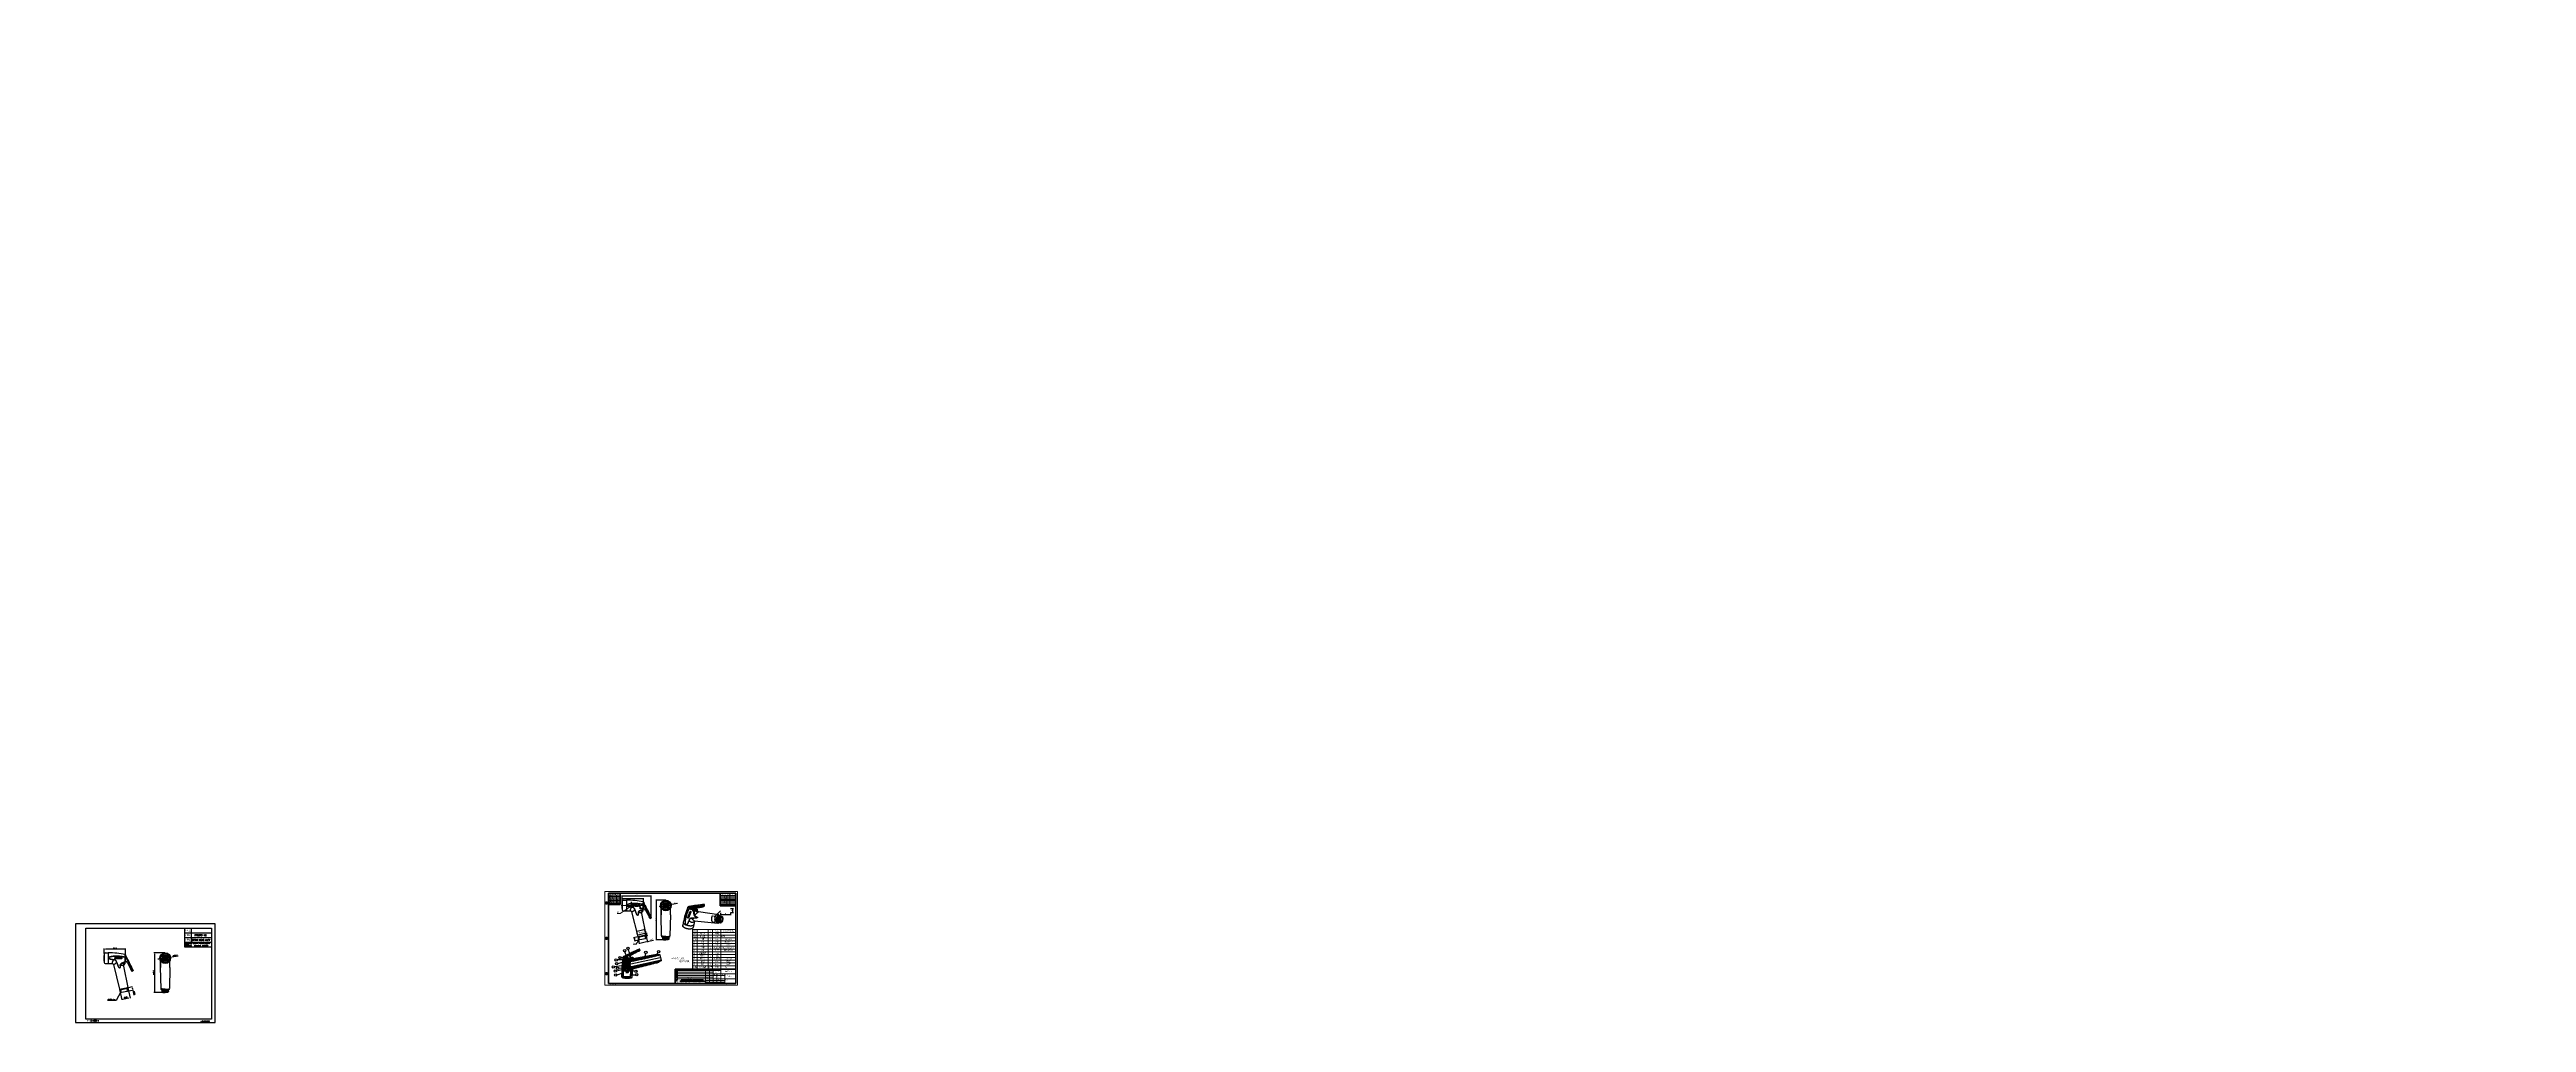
# Model space of a CAD drawing. Extents: x -7342 to 109, y -2713 to 214.
import ezdxf
from ezdxf.enums import TextEntityAlignment as Align

# ---------------------------------------------------------------- set-up
doc = ezdxf.new("R2010")
doc.units = 0
doc.header["$LTSCALE"] = 7
doc.linetypes.add('\\M+5B5E3\\M+5BBAD\\M+5CFDF', pattern=[18, 12, -2, 2, -2])
doc.linetypes.add('\\M+5CBAB\\M+5B5E3\\M+5BBAD\\M+5CFDF', pattern=[22, 12, -2, 2, -2, 2, -2])
doc.layers.get('0').update_dxf_attribs({"color": 2, "linetype": 'CONTINUOUS'})
doc.layers.get('Defpoints').update_dxf_attribs({"linetype": 'CONTINUOUS'})
for name, color, linetype, lineweight in [('\\M+5B3DF\\M+5B4E7\\M+5CFDF\\M+5B2E3', 3, 'CONTINUOUS', 18), ('\\M+5C6CA\\M+5C3E6\\M+5CFDF\\M+5B2E3', 4, 'CONTINUOUS', 18), ('\\M+5CFB8\\M+5CAB5\\M+5CFDF\\M+5B2E3', 7, 'CONTINUOUS', 18), ('___SHELL', 7, 'CONTINUOUS', 18), ('EB0', 7, 'CONTINUOUS', 35)]:
    doc.layers.add(name, color=color, linetype=linetype, lineweight=lineweight)
for name, color, linetype in [('D', 2, 'CONTINUOUS'), ('DWG', 7, 'CONTINUOUS'), ('TXT', 4, 'CONTINUOUS')]:
    doc.layers.add(name, color=color, linetype=linetype)
doc.styles.add('\\M+5B1EA\\M+5D7BC', font='', dxfattribs={"width": 0.667})
doc.styles.add('\\M+5D1F9\\M+5CABD 1', font='')
doc.styles.add('DD', font='romans', dxfattribs={"bigfont": 'GHS.shx'})
doc.styles.add('GHS', font='ROMANS.shx', dxfattribs={"bigfont": 'GHS.shx'})
doc.styles.add('UserTxtStyle1', font='', dxfattribs={"width": 0.667})
doc.styles.add('UserTxtStyle10', font='')
doc.styles.add('UserTxtStyle11', font='', dxfattribs={"width": 0.67})
doc.styles.add('UserTxtStyle12', font='', dxfattribs={"width": 0.667})
doc.styles.add('UserTxtStyle2', font='', dxfattribs={"width": 0.667})
doc.styles.add('UserTxtStyle3', font='', dxfattribs={"width": 0.667})
doc.styles.add('UserTxtStyle4', font='', dxfattribs={"width": 0.667})
doc.styles.add('UserTxtStyle5', font='')
doc.styles.add('UserTxtStyle6', font='', dxfattribs={"width": 0.67})
doc.styles.add('UserTxtStyle7', font='', dxfattribs={"width": 0.67})
doc.styles.add('UserTxtStyle8', font='', dxfattribs={"width": 0.67})
doc.styles.get('\\M+5B1EA\\M+5D7BC').set_extended_font_data('宋体')
doc.styles.get('\\M+5D1F9\\M+5CABD 1').set_extended_font_data('宋体')
doc.styles.get('UserTxtStyle1').set_extended_font_data('宋体')
doc.styles.get('UserTxtStyle10').set_extended_font_data('宋体')
doc.styles.get('UserTxtStyle11').set_extended_font_data('宋体')
doc.styles.get('UserTxtStyle12').set_extended_font_data('宋体')
doc.styles.get('UserTxtStyle2').set_extended_font_data('宋体')
doc.styles.get('UserTxtStyle3').set_extended_font_data('宋体')
doc.styles.get('UserTxtStyle4').set_extended_font_data('宋体')
doc.styles.get('UserTxtStyle5').set_extended_font_data('宋体')
doc.styles.get('UserTxtStyle6').set_extended_font_data('宋体')
doc.styles.get('UserTxtStyle7').set_extended_font_data('宋体')
doc.styles.get('UserTxtStyle8').set_extended_font_data('宋体')
doc.dimstyles.new('\\M+5B1EA\\M+5D7BC', dxfattribs={"dimtxt": 3.277832, "dimasz": 2, "dimexe": 2, "dimexo": 0, "dimgap": 1.110315, "dimtad": 1, "dimdsep": 46, "dimtxsty": '\\M+5B1EA\\M+5D7BC', "dimblk": '_CAXARROW', "dimcen": 0, "dimdle": 6, "dimaunit": 1, "dimazin": 2, "dimtfac": 0.707107, "dimtdec": 3, "dimtmove": 0, "dimatfit": 3, "dimfxl": 0, "dimfrac": 2, "dimtolj": 1, "dimarcsym": 0})
doc.dimstyles.new('CWC', dxfattribs={"dimscale": 0, "dimtxt": 3.5, "dimasz": 3.5, "dimexe": 2, "dimexo": 1, "dimgap": 1, "dimtad": 1, "dimdec": 4, "dimdsep": 46, "dimtxsty": 'DD', "dimcen": 3, "dimclrd": 2, "dimclre": 2, "dimclrt": 2, "dimadec": 3, "dimazin": 2, "dimtfac": 1, "dimtdec": 4, "dimtmove": 0, "dimatfit": 3, "dimfxl": 0, "dimtvp": 1, "dimtolj": 1, "dimtzin": 0, "dimlwd": -1, "dimlwe": -1, "dimarcsym": 0})
pattern_1 = [(255, (-6304.207, -2145.5374), (3.066814, -0.82175), [])]
pattern_2 = [(45, (-6304.20703, -2145.5374), (-0.2245064, 0.2245064), []), (135, (-6304.20703, -2145.5374), (-0.2245064, -0.2245064), [])]

# ---------------------------------------------------------------- blocks, each defined once
blk = doc.blocks.new('*X4')
at = {"layer": 'EB0', "color": 0, "linetype": 'ByBlock', "lineweight": -2, "ltscale": 0.2}
for points in [[(1.9, -2.3), (1.4, -2.3), (1, -2.3), (0.8, -2.4), (0.6, -2.5), (0.5, -2.5), (0.5, -2.4), (0.5, -2.4), (0.5, -2.3), (0.5, -2.1), (0.6, -2), (0.7, -1.9), (0.8, -1.9), (1, -2), (1.2, -2), (1.5, -2), (1.9, -2), (1.9, -1.7), (1.9, -1.6), (1.9, -1.6), (1.9, -1.5), (2, -1.5), (2, -1.4), (2.1, -1.4), (2.2, -1.5), (2.2, -1.5), (2.2, -1.6), (2.3, -1.6), (2.3, -1.8), (2.3, -2), (3.5, -2), (3.6, -2), (3.7, -2.1), (3.7, -2.2), (3.6, -2.3), (3.6, -2.3), (3.5, -2.3), (3.4, -2.3), (3.3, -2.3), (2.3, -2.3), (2.3, -2.6), (2.5, -2.6), (2.8, -2.6), (2.9, -2.6), (3, -2.6), (3.1, -2.5), (3.2, -2.5), (3.3, -2.5), (3.3, -2.6), (3.4, -2.6), (3.4, -2.7), (3.4, -2.8), (3.4, -2.9), (3.4, -3.1), (3.4, -3.3), (3.4, -3.6), (3.3, -3.8), (3.3, -3.9), (3.3, -4), (3.1, -4), (3, -4), (2.9, -3.9), (2.7, -3.9), (2.5, -3.9), (2.3, -3.9), (2.3, -3.9), (2.9, -4.3), (3.5, -4.6), (3.9, -4.7), (4.3, -4.8), (4.1, -5.3), (3.9, -5.6), (3.7, -5.6), (3.5, -5.4), (3.3, -5.1), (2.9, -4.8), (2.6, -4.6), (2.3, -4.3), (2.3, -5.2), (2.3, -5.4), (2.3, -5.6), (2.2, -5.6), (2, -5.6), (1.9, -5.6), (1.9, -5.6), (1.9, -5.4), (1.9, -5.3), (1.9, -4.2), (1.7, -4.4), (1.6, -4.6), (1.4, -4.8), (1.2, -4.9), (1.1, -5.1), (0.9, -5.3), (0.7, -5.3), (0.5, -5.3), (0.4, -5.3), (0.3, -5.3), (0.3, -5.2), (0.2, -5.1), (0.2, -5), (0.2, -4.9), (0.2, -4.9), (0.3, -4.9), (0.6, -4.8), (0.8, -4.7), (1.2, -4.5), (1.5, -4.2), (1.6, -4), (1.7, -3.9), (1.6, -3.9), (1.5, -3.9), (1.4, -3.9), (1.3, -3.9), (1.2, -4), (1.2, -4), (1.1, -4), (1.1, -4.1), (1, -4.1), (0.9, -4.1), (0.9, -4), (0.9, -3.9), (0.9, -3.6), (0.9, -3.4), (0.9, -3.1), (0.8, -2.9), (0.8, -2.8), (0.8, -2.7), (0.9, -2.6), (1, -2.6), (1, -2.5), (1.1, -2.5), (1.1, -2.5), (1.2, -2.6), (1.4, -2.6), (1.5, -2.6), (1.7, -2.6), (1.9, -2.6), (1.9, -2.3)], [(1.2, -3.1), (1.4, -3.2), (1.5, -3.2), (1.7, -3.2), (1.9, -3.1), (1.9, -2.9), (1.7, -2.9), (1.5, -2.9), (1.4, -2.9), (1.2, -2.9), (1.2, -3), (1.2, -3), (1.2, -3.1), (1.2, -3.1)], [(1.2, -3.4), (1.2, -3.5), (1.2, -3.5), (1.2, -3.6), (1.3, -3.6), (1.4, -3.6), (1.5, -3.6), (1.7, -3.6), (1.9, -3.6), (1.9, -3.4), (1.7, -3.4), (1.5, -3.4), (1.4, -3.4), (1.2, -3.4)], [(2.3, -3.1), (2.5, -3.1), (2.6, -3.1), (2.8, -3.1), (3, -3.1), (3, -3.1), (3, -3), (3, -3), (3, -2.9), (2.8, -2.9), (2.6, -2.9), (2.5, -2.9), (2.3, -2.9), (2.3, -2.9), (2.2, -2.9), (2.3, -3), (2.3, -3.1)], [(2.3, -3.4), (2.3, -3.6), (2.5, -3.6), (2.6, -3.6), (2.8, -3.6), (3, -3.6), (3, -3.6), (3, -3.5), (3, -3.5), (3, -3.4), (2.8, -3.4), (2.6, -3.4), (2.4, -3.4), (2.3, -3.4)]]:
    blk.add_lwpolyline(points, dxfattribs=at)
blk = doc.blocks.new('*X5')
at = {"layer": 'EB0', "color": 0, "linetype": 'ByBlock', "lineweight": -2, "ltscale": 0.2}
blk.add_lwpolyline([(3.2, -3), (3, -3), (2.8, -3), (2.6, -3), (2.3, -3), (2.3, -3.1), (2.4, -3.2), (2.6, -3.4), (2.9, -3.8), (3, -3.9), (3.1, -4), (3.3, -4.1), (3.4, -4.3), (3.6, -4.4), (3.9, -4.6), (4.1, -4.7), (4.3, -4.7), (4.1, -5.2), (3.9, -5.6), (3.7, -5.6), (3.5, -5.4), (3.4, -5.3), (3.2, -5.1), (3, -4.8), (2.9, -4.6), (2.6, -4.1), (2.4, -3.8), (2.3, -3.5), (2.2, -3.4), (2.2, -3.6), (2.1, -3.8), (2, -4), (1.9, -4.3), (1.8, -4.6), (1.5, -4.9), (1.2, -5.1), (0.9, -5.3), (0.7, -5.3), (0.5, -5.2), (0.3, -5), (0.1, -4.8), (0.1, -4.7), (0.2, -4.7), (0.6, -4.7), (1, -4.6), (1.3, -4.4), (1.5, -4.1), (1.7, -3.9), (1.8, -3.7), (1.8, -3.4), (1.9, -3.1), (1.9, -3.1), (1.9, -3), (1.8, -3), (1.7, -3), (1.4, -3), (1.2, -3), (1, -3.1), (0.8, -3.1), (0.7, -3.2), (0.6, -3.1), (0.6, -3), (0.7, -2.9), (0.8, -2.7), (0.9, -2.6), (0.9, -2.5), (1, -2.6), (1.2, -2.6), (1.4, -2.7), (1.7, -2.6), (1.9, -2.6), (1.9, -2.6), (1.9, -2.6), (1.9, -2.5), (1.9, -2.4), (1.9, -2.2), (1.9, -2.1), (1.9, -2), (1.9, -1.8), (1.9, -1.7), (1.9, -1.6), (2, -1.5), (2.1, -1.5), (2.3, -1.5), (2.4, -1.6), (2.4, -1.8), (2.4, -2), (2.4, -2.2), (2.4, -2.3), (2.4, -2.5), (2.3, -2.6), (2.7, -2.6), (3.1, -2.6), (3.5, -2.7), (3.6, -2.7), (3.6, -2.7), (3.7, -2.8), (3.7, -2.9), (3.6, -2.9), (3.6, -3), (3.5, -3), (3.5, -3), (3.4, -3), (3.2, -3)], dxfattribs=at)
blk = doc.blocks.new('*X6')
at = {"layer": 'EB0', "color": 0, "linetype": 'ByBlock', "lineweight": -2, "ltscale": 0.2}
for points in [[(2.1, -3.6), (2.1, -3.7), (2.1, -3.8), (2.1, -3.8), (2, -3.8), (1.9, -3.8), (1.8, -3.7), (1.7, -3.6), (1.6, -3.5), (1.6, -4.8), (1.6, -4.9), (1.6, -5), (1.6, -5.1), (1.6, -5.2), (1.5, -5.3), (1.5, -5.3), (1.5, -5.3), (1.4, -5.3), (1.3, -5.3), (1.3, -5.3), (1.2, -5.2), (1.2, -5.1), (1.2, -3.6), (1, -4), (0.7, -4.3), (0.6, -4.4), (0.4, -4.4), (0.3, -4.4), (0.2, -4.3), (0.1, -4.2), (0.1, -4.1), (0.1, -4.1), (0.1, -4.1), (0.2, -4), (0.2, -4), (0.5, -3.9), (0.8, -3.6), (1, -3.3), (1.2, -2.9), (1, -2.9), (0.8, -2.9), (0.7, -3), (0.7, -3), (0.6, -3), (0.5, -3), (0.5, -2.9), (0.5, -2.8), (0.6, -2.6), (0.6, -2.5), (0.7, -2.4), (0.8, -2.4), (0.8, -2.4), (0.9, -2.5), (1.1, -2.5), (1.2, -2.5), (1.2, -1.7), (1.2, -1.6), (1.2, -1.6), (1.3, -1.5), (1.4, -1.5), (1.5, -1.6), (1.6, -1.7), (1.6, -1.7), (1.6, -1.8), (1.6, -2.5), (2, -2.5), (2, -2.5), (2.1, -2.5), (2.1, -2.6), (2.1, -2.7), (2, -2.8), (2, -2.8), (2, -2.9), (1.9, -2.9), (1.6, -2.9), (1.7, -3), (1.8, -3.2), (1.9, -3.4), (2.1, -3.6)], [(2.7, -2.4), (2.7, -1.7), (2.7, -1.6), (2.7, -1.5), (2.8, -1.4), (2.9, -1.4), (3, -1.5), (3.1, -1.5), (3.1, -1.7), (3.1, -1.8), (3.1, -2), (3.1, -2.1), (3.1, -2.2), (3.1, -2.4), (3.7, -2.4), (3.8, -2.4), (3.8, -2.5), (3.8, -2.6), (3.8, -2.7), (3.7, -2.7), (3.7, -2.8), (3.6, -2.8), (3.5, -2.8), (3, -2.8), (3.2, -3.1), (3.4, -3.3), (3.7, -3.6), (4, -3.9), (4.1, -4), (4.3, -4.1), (4.3, -4.2), (4.3, -4.2), (4.1, -4.6), (3.9, -4.9), (3.8, -4.8), (3.6, -4.4), (3.5, -4.1), (3.3, -3.8), (3.2, -3.6), (3.1, -3.5), (3.1, -5.1), (3.1, -5.3), (3, -5.5), (2.9, -5.5), (2.8, -5.4), (2.7, -5.4), (2.7, -5.3), (2.7, -5.2), (2.7, -5), (2.7, -3.8), (2.6, -3.9), (2.5, -4), (2.4, -4.2), (2.2, -4.4), (2.1, -4.5), (1.9, -4.6), (1.9, -4.5), (1.8, -4.4), (1.8, -4.3), (1.8, -4.3), (1.8, -4.2), (1.8, -4.2), (2.1, -3.9), (2.3, -3.6), (2.5, -3.2), (2.7, -2.8), (2.5, -2.8), (2.4, -2.8), (2.3, -2.9), (2.2, -2.9), (2.2, -2.9), (2.1, -2.9), (2.1, -2.9), (2.1, -2.8), (2.2, -2.6), (2.2, -2.5), (2.3, -2.4), (2.3, -2.4), (2.7, -2.4)]]:
    blk.add_lwpolyline(points, dxfattribs=at)
blk = doc.blocks.new('*X7')
at = {"layer": 'EB0', "color": 0, "linetype": 'ByBlock', "lineweight": -2, "ltscale": 0.2}
for points in [[(2.5, -2.1), (2, -2.1), (1.9, -2.2), (1.9, -2.2), (1.9, -2.1), (1.9, -2), (1.9, -1.9), (1.9, -1.9), (1.9, -1.8), (2, -1.8), (2.1, -1.8), (2.2, -1.8), (2.4, -1.8), (2.5, -1.8), (2.5, -1.7), (2.5, -1.6), (2.5, -1.5), (2.6, -1.4), (2.6, -1.4), (2.7, -1.5), (2.7, -1.5), (2.8, -1.5), (2.8, -1.6), (2.8, -1.7), (2.8, -1.8), (2.8, -1.8), (3.2, -1.8), (3.4, -1.7), (3.5, -1.7), (3.6, -1.8), (3.6, -2), (3.6, -2.3), (3.7, -2.3), (3.8, -2.3), (3.9, -2.3), (4, -2.4), (4, -2.4), (4, -2.5), (4, -2.5), (3.9, -2.5), (3.6, -2.5), (3.6, -2.7), (3.6, -2.8), (3.6, -2.9), (3.5, -3), (3.5, -3.1), (3.4, -3.1), (3.3, -3.1), (3.2, -3), (3.1, -3), (3.1, -3), (3, -3), (2.9, -3), (2.9, -3.2), (3.2, -3.2), (3.5, -3.2), (3.5, -3.3), (3.5, -3.3), (3.6, -3.4), (3.5, -3.4), (3.2, -3.4), (2.9, -3.4), (2.9, -3.7), (3.4, -3.7), (3.5, -3.7), (3.6, -3.7), (3.6, -3.8), (3.7, -3.8), (3.7, -3.9), (3.7, -4), (3.6, -4), (3.5, -4), (2.9, -4), (2.9, -4.2), (2.9, -4.3), (2.8, -4.4), (2.8, -4.5), (3.2, -4.6), (3.6, -4.7), (4, -4.8), (4.3, -4.8), (4.1, -5.4), (3.9, -5.7), (3.6, -5.7), (3.4, -5.4), (2.9, -5.1), (2.3, -4.8), (1.8, -4.5), (1.3, -4.2), (1.1, -4.6), (0.9, -5), (0.6, -5.2), (0.3, -5.2), (0.2, -5.2), (0.2, -5.1), (0.2, -5.1), (0.2, -5), (0.2, -5), (0.2, -5), (0.2, -5), (0.3, -4.9), (0.5, -4.8), (0.8, -4.7), (0.9, -4.4), (1, -4), (0.9, -4), (0.8, -3.9), (0.7, -4), (0.6, -4), (0.6, -4), (0.5, -4), (0.5, -4), (0.5, -3.9), (0.6, -3.6), (0.7, -3.5), (0.9, -3.6), (1.1, -3.7), (1.2, -3.4), (1.2, -3.1), (1.2, -3), (1, -3), (1, -3.1), (1, -3.1), (1, -3.1), (0.9, -3.1), (0.8, -3.1), (0.8, -3.1), (0.8, -3), (0.8, -2.8), (0.9, -2.8), (1, -2.7), (1, -2.7), (1, -2.6), (1.1, -2.6), (1.1, -2.6), (1.1, -2.5), (1.1, -2.4), (1.1, -2.3), (1.1, -2.2), (1, -2.2), (0.9, -2.3), (0.8, -2.3), (0.7, -2.3), (0.7, -2.3), (0.6, -2.4), (0.5, -2.4), (0.5, -2.4), (0.5, -2.3), (0.5, -2.1), (0.5, -2.1), (0.5, -2), (0.6, -2), (0.6, -2), (0.7, -1.9), (0.7, -1.9), (0.7, -1.8), (0.8, -1.8), (0.9, -1.9), (1, -2), (1.1, -2), (1.2, -2), (1.4, -1.9), (1.5, -1.9), (1.6, -2), (1.5, -2.3), (1.4, -2.5), (1.3, -2.7), (1.2, -2.8), (1.3, -2.8), (1.4, -2.8), (1.6, -2.9), (1.5, -3.1), (1.5, -3.4), (1.4, -3.5), (1.4, -3.6), (1.4, -3.7), (1.4, -3.8), (1.5, -3.9), (1.7, -4), (2, -4.2), (2.3, -4.3), (2.4, -4.4), (2.6, -4.4), (2.5, -4.3), (2.5, -4.2), (2.5, -4.1), (2.5, -4), (1.9, -4), (1.7, -3.9), (1.7, -3.9), (1.7, -3.8), (1.7, -3.8), (1.7, -3.8), (1.7, -3.8), (1.8, -3.7), (1.8, -3.7), (1.8, -3.7), (2.5, -3.7), (2.5, -3.4), (2.3, -3.4), (2.1, -3.4), (2, -3.5), (1.8, -3.5), (1.8, -3.6), (1.8, -3.6), (1.8, -3.5), (1.8, -3.5), (1.8, -3.4), (1.8, -3.3), (1.8, -3.3), (1.9, -3.2), (2.5, -3.2), (2.5, -2.9), (2.1, -2.9), (2, -2.9), (2, -2.9), (2, -3), (1.9, -3), (1.9, -3), (1.8, -3), (1.8, -2.9), (1.9, -2.8), (1.9, -2.7), (1.9, -2.7), (1.9, -2.7), (2, -2.7), (2.5, -2.7), (2.5, -2.5), (2.2, -2.5), (2.1, -2.5), (2.1, -2.5), (2, -2.5), (1.9, -2.5), (1.9, -2.5), (1.8, -2.6), (1.8, -2.6), (1.7, -2.6), (1.7, -2.6), (1.6, -2.6), (1.6, -2.5), (1.7, -2.4), (1.7, -2.4), (1.7, -2.3), (1.7, -2.3), (1.8, -2.3), (1.8, -2.3), (1.9, -2.3), (1.9, -2.3), (1.9, -2.3), (2, -2.3), (2.1, -2.3), (2.3, -2.3), (2.5, -2.3), (2.5, -2.1)], [(2.9, -2.3), (3.3, -2.3), (3.3, -2.1), (2.9, -2.1), (2.9, -2.3)], [(2.9, -2.5), (2.9, -2.8), (3.3, -2.8), (3.3, -2.5), (2.9, -2.5)]]:
    blk.add_lwpolyline(points, dxfattribs=at)
blk = doc.blocks.new('*X8')
at = {"layer": 'EB0', "color": 0, "linetype": 'ByBlock', "lineweight": -2, "ltscale": 0.2}
for points in [[(1.9, -2.4), (2, -2.4), (2, -2.5), (2, -2.5), (2, -2.6), (1.9, -2.7), (1.9, -2.7), (1.8, -2.7), (1.6, -2.7), (1.8, -2.9), (1.9, -3.1), (2, -3.3), (2.2, -3.6), (2.2, -3.7), (2.2, -3.8), (2.1, -3.8), (2.1, -3.8), (1.9, -3.6), (1.8, -3.5), (1.7, -3.4), (1.6, -3.3), (1.6, -3.8), (1.6, -4.3), (1.6, -4.8), (1.6, -5.3), (1.6, -5.5), (1.6, -5.6), (1.5, -5.6), (1.3, -5.5), (1.3, -5.5), (1.2, -5.5), (1.2, -5.4), (1.2, -5.2), (1.2, -4.9), (1.2, -4.6), (1.2, -4.1), (1.2, -3.6), (1, -4), (0.8, -4.3), (0.6, -4.5), (0.4, -4.5), (0.3, -4.5), (0.2, -4.5), (0.2, -4.4), (0.1, -4.3), (0.2, -4.2), (0.3, -4.1), (0.3, -4.1), (0.4, -4), (0.5, -3.9), (0.7, -3.8), (0.8, -3.6), (0.9, -3.4), (1, -3.3), (1.1, -3.1), (1.2, -2.9), (1.2, -2.7), (1, -2.7), (0.9, -2.7), (0.8, -2.7), (0.7, -2.8), (0.6, -2.8), (0.5, -2.8), (0.5, -2.7), (0.5, -2.6), (0.5, -2.4), (0.6, -2.3), (0.8, -2.3), (0.9, -2.4), (1.1, -2.4), (1.2, -2.4), (1.2, -2.2), (1.2, -2), (1.2, -1.8), (1.2, -1.7), (1.2, -1.6), (1.2, -1.6), (1.3, -1.5), (1.3, -1.5), (1.5, -1.5), (1.6, -1.6), (1.6, -1.7), (1.6, -1.8), (1.6, -2.4), (1.7, -2.4), (1.8, -2.4), (1.9, -2.4), (1.9, -2.4)], [(4.3, -2.4), (4.3, -2.7), (4.2, -2.9), (4.1, -3), (3.9, -2.9), (3.8, -2.9), (3.7, -2.8), (3.6, -2.8), (3.5, -2.8), (3.5, -3.2), (3.5, -3.7), (3.5, -4.2), (3.5, -4.7), (3.5, -5), (3.4, -5.2), (3.3, -5.3), (3.2, -5.4), (3, -5.5), (2.8, -5.6), (2.7, -5.5), (2.5, -5.4), (2.3, -5.3), (2.2, -5.1), (2.2, -5), (2.3, -4.9), (2.3, -5), (2.4, -5), (2.5, -5), (2.5, -5), (2.7, -5), (2.9, -5), (2.9, -4.9), (3, -4.8), (3, -4.6), (3.1, -4.3), (3.1, -3.8), (3.1, -3.3), (3, -3.5), (2.8, -3.7), (2.7, -3.9), (2.5, -4.1), (2.3, -4.3), (2.1, -4.4), (2, -4.4), (1.8, -4.2), (1.8, -4.2), (1.8, -4.1), (1.8, -4.1), (1.9, -4), (2, -4), (2.1, -3.9), (2.3, -3.8), (2.4, -3.7), (2.6, -3.4), (2.8, -3.2), (2.9, -3), (3, -2.7), (2.7, -2.7), (2.5, -2.7), (2.3, -2.8), (2.2, -2.9), (2.1, -3), (2.1, -2.9), (2.1, -2.9), (2.1, -2.7), (2.1, -2.5), (2.2, -2.3), (2.3, -2.3), (2.3, -2.3), (2.4, -2.4), (2.5, -2.4), (2.8, -2.4), (3, -2.4), (3, -1.9), (3, -1.7), (3.1, -1.6), (3.1, -1.5), (3.2, -1.5), (3.4, -1.5), (3.4, -1.6), (3.5, -1.7), (3.5, -1.8), (3.5, -2.4), (3.7, -2.4), (3.9, -2.4), (4.1, -2.4), (4.3, -2.4)]]:
    blk.add_lwpolyline(points, dxfattribs=at)
blk = doc.blocks.new('*X9')
at = {"layer": 'EB0', "color": 0, "linetype": 'ByBlock', "lineweight": -2, "ltscale": 0.2}
for points in [[(2, -2.3), (1.6, -2.3), (1.3, -2.3), (1, -2.4), (0.8, -2.5), (0.7, -2.5), (0.7, -2.4), (0.7, -2.3), (0.7, -2.2), (0.8, -2), (0.8, -1.8), (0.9, -1.8), (1.1, -1.8), (1.1, -1.8), (1.2, -1.9), (1.3, -1.9), (1.4, -1.9), (1.9, -1.9), (2.5, -1.9), (3, -1.9), (3.6, -2), (3.6, -2), (3.6, -2), (3.7, -2), (3.7, -2.1), (3.7, -2.2), (3.7, -2.3), (3.6, -2.4), (3.4, -2.4), (3.1, -2.3), (2.8, -2.3), (2.5, -2.3), (2.3, -2.3), (2.3, -2.5), (2.3, -2.7), (2.3, -2.9), (2.2, -3.1), (2.5, -3.1), (2.8, -3.1), (3, -3.1), (3.1, -3), (3.2, -3), (3.3, -3), (3.3, -3.2), (3.3, -3.4), (3.3, -3.5), (3.2, -3.7), (3.2, -4.1), (3.2, -4.6), (3.6, -4.6), (4, -4.6), (4.2, -4.6), (4.3, -4.7), (4.1, -5.1), (4, -5.4), (3.8, -5.4), (3.5, -5.3), (3.3, -5.1), (3, -5), (2.6, -5), (2.1, -5), (1.5, -4.9), (1, -4.9), (0.7, -5), (0.4, -5.2), (0.3, -5.3), (0.2, -5.3), (0.2, -5.3), (0.1, -5.1), (0.2, -4.9), (0.2, -4.7), (0.3, -4.6), (0.4, -4.6), (0.6, -4.6), (0.8, -4.6), (1.1, -4.6), (1.5, -4.5), (1.6, -4.3), (1.7, -4.1), (1.8, -3.8), (1.8, -3.4), (1.6, -3.4), (1.4, -3.5), (1.3, -3.5), (1.1, -3.5), (1, -3.5), (1, -3.5), (1, -3.4), (1, -3.3), (1.1, -3.2), (1.1, -3), (1.2, -3), (1.3, -2.9), (1.4, -3), (1.5, -3.1), (1.7, -3.1), (1.9, -3.1), (1.9, -2.9), (2, -2.7), (2, -2.5), (2, -2.3)], [(1.9, -4.5), (2.2, -4.5), (2.5, -4.6), (2.7, -4.6), (2.8, -4.6), (2.9, -4), (3, -3.6), (2.9, -3.4), (2.7, -3.4), (2.2, -3.4), (2.1, -3.7), (2.1, -4), (2, -4.3), (1.9, -4.5)]]:
    blk.add_lwpolyline(points, dxfattribs=at)
blk = doc.blocks.new('*X10')
at = {"layer": 'EB0', "color": 0, "linetype": 'ByBlock', "lineweight": -2, "ltscale": 0.2}
for points in [[(2.3, -1.5), (2.3, -1.6), (2.3, -1.7), (2.3, -1.8), (2.3, -1.9), (2.6, -2.2), (3, -2.5), (3.4, -2.6), (3.8, -2.7), (4.1, -2.8), (4.3, -2.9), (4.3, -2.9), (4.3, -3), (4.3, -3.1), (4.3, -3.2), (4.2, -3.3), (4.1, -3.5), (4, -3.7), (3.9, -3.8), (3.6, -3.6), (3.4, -3.3), (3.3, -3.2), (3.2, -3.1), (3.1, -3.1), (3, -3), (2.8, -2.7), (2.5, -2.5), (2.3, -2.3), (2.1, -2.2), (1.9, -2.3), (1.7, -2.5), (1.4, -2.8), (1.1, -3.1), (1, -3.2), (0.9, -3.2), (0.8, -3.3), (0.7, -3.3), (0.6, -3.5), (0.4, -3.5), (0.3, -3.5), (0.2, -3.3), (0.1, -3.2), (0.1, -3.1), (0.1, -3.1), (0.1, -3), (0.2, -3), (0.3, -3), (0.3, -2.9), (0.4, -2.9), (0.9, -2.7), (1.2, -2.5), (1.6, -2.1), (1.9, -1.7), (2, -1.5), (2.1, -1.4), (2.2, -1.4), (2.3, -1.5)], [(1.4, -2.9), (1.8, -3), (2.2, -3), (2.5, -3), (2.9, -3), (3, -3.1), (3.1, -3.2), (3, -3.3), (3, -3.3), (2.8, -3.3), (2.7, -3.3), (2.5, -3.3), (2.3, -3.3), (2.3, -3.7), (2.8, -3.7), (3.2, -3.7), (3.3, -3.8), (3.3, -3.9), (3.3, -3.9), (3.3, -4), (3.3, -4), (3.3, -4), (3.3, -4.1), (3.1, -4.1), (2.8, -4.1), (2.3, -4.1), (2.3, -4.3), (2.3, -4.6), (2.3, -4.7), (2.4, -4.9), (2.4, -5), (2.4, -5), (2.5, -5), (2.7, -5), (2.7, -4.8), (2.8, -4.7), (2.8, -4.5), (2.9, -4.4), (2.9, -4.3), (3, -4.2), (3, -4.2), (3.1, -4.3), (3.2, -4.4), (3.2, -4.6), (3.1, -4.7), (3, -4.8), (2.8, -5), (3, -5), (3.2, -5), (3.4, -5), (3.6, -5), (3.6, -5), (3.7, -5.1), (3.7, -5.2), (3.7, -5.2), (3.7, -5.3), (3.7, -5.3), (3.6, -5.4), (3.6, -5.4), (3.3, -5.3), (3.1, -5.3), (2.7, -5.3), (2.3, -5.3), (1.7, -5.3), (1.3, -5.4), (1, -5.4), (0.8, -5.5), (0.8, -5.5), (0.7, -5.5), (0.7, -5.4), (0.7, -5.3), (0.8, -5.1), (0.8, -5), (1, -4.9), (1.1, -5), (1.3, -5), (1.4, -5), (1.4, -4.9), (1.3, -4.8), (1.2, -4.8), (1.2, -4.7), (1.1, -4.5), (1.1, -4.4), (1.2, -4.3), (1.3, -4.2), (1.4, -4.2), (1.4, -4.2), (1.4, -4.3), (1.5, -4.5), (1.5, -4.6), (1.5, -4.7), (1.6, -4.9), (1.7, -5), (1.8, -5), (1.9, -5), (1.9, -4.9), (1.9, -4.8), (1.9, -4.6), (1.9, -4.5), (1.9, -4.3), (1.9, -4.1), (1.7, -4.1), (1.5, -4.1), (1.3, -4.1), (1.1, -4.2), (1, -4.2), (0.9, -4.2), (0.9, -4.1), (1, -3.9), (1, -3.8), (1.1, -3.7), (1.2, -3.7), (1.2, -3.8), (1.4, -3.8), (1.5, -3.8), (1.7, -3.8), (1.9, -3.8), (1.9, -3.3), (1.8, -3.3), (1.7, -3.3), (1.5, -3.4), (1.3, -3.4), (1.3, -3.5), (1.2, -3.5), (1.2, -3.4), (1.2, -3.3), (1.3, -3.2), (1.3, -3), (1.4, -3), (1.4, -2.9)]]:
    blk.add_lwpolyline(points, dxfattribs=at)
blk = doc.blocks.new('*X11')
at = {"layer": 'EB0', "color": 0, "linetype": 'ByBlock', "lineweight": -2, "ltscale": 0.2}
for points in [[(1.7, -3.4), (1.5, -3.6), (1.3, -3.8), (1.2, -3.9), (1.1, -4), (0.8, -4.2), (0.6, -4.2), (0.4, -4.2), (0.2, -4), (0.1, -4), (0.1, -3.9), (0.1, -3.9), (0.1, -3.9), (0.1, -3.8), (0.1, -3.8), (0.2, -3.8), (0.3, -3.7), (0.7, -3.6), (1, -3.5), (1.2, -3.2), (1.5, -3), (1.6, -2.9), (1.7, -2.7), (1.8, -2.6), (1.8, -2.5), (1.4, -2.5), (1.1, -2.5), (0.7, -2.6), (0.4, -2.8), (0.3, -2.8), (0.3, -2.8), (0.2, -2.7), (0.2, -2.6), (0.3, -2.4), (0.4, -2.2), (0.5, -2.1), (0.7, -2.1), (0.7, -2.1), (0.7, -2.1), (0.8, -2.1), (0.8, -2.1), (1.1, -2.1), (1.3, -2.1), (1.6, -2.1), (1.9, -2.1), (1.9, -2), (2, -1.9), (2, -1.8), (2, -1.7), (2, -1.6), (2.1, -1.5), (2.2, -1.5), (2.3, -1.5), (2.4, -1.6), (2.5, -1.7), (2.4, -1.9), (2.4, -2.1), (3, -2.1), (3.5, -2.1), (4, -2.1), (4.3, -2.2), (4.3, -2.3), (4.2, -2.5), (4.2, -2.6), (4.1, -2.7), (4, -2.8), (3.9, -2.9), (3.8, -2.8), (3.6, -2.7), (3.3, -2.6), (3, -2.5), (2.7, -2.5), (2.3, -2.5), (2.3, -2.6), (2.2, -2.7), (2.1, -2.9), (2, -3), (2.1, -3.1), (2.2, -3.1), (2.3, -3.1), (2.3, -3.1), (2.5, -3.1), (2.6, -3.1), (2.7, -3.1), (2.9, -3), (2.9, -3), (3, -2.9), (3, -2.9), (3.1, -2.9), (3.1, -2.9), (3.2, -2.9), (3.2, -3), (3.3, -3), (3.3, -3.1), (3.4, -3.2), (3.4, -3.3), (3.4, -3.4), (3.4, -3.9), (3.3, -4.4), (3.4, -4.9), (3.4, -5.3), (3.4, -5.5), (3.3, -5.6), (3.3, -5.6), (3.2, -5.6), (3, -5.7), (3, -5.6), (2.9, -5.5), (2.9, -5.3), (2.9, -4.6), (2.9, -4.6), (2.9, -4.5), (2.8, -4.5), (2.8, -4.5), (2.2, -4.5), (2.1, -4.5), (2, -4.5), (2, -4.6), (2, -4.7), (1.9, -4.9), (1.9, -5.1), (1.7, -5.3), (1.6, -5.4), (1.5, -5.4), (1.4, -5.5), (1.3, -5.5), (1.2, -5.4), (1.1, -5.4), (1.1, -5.3), (1, -5.2), (1, -5.1), (1, -5.1), (1, -5), (1.1, -5), (1.1, -5), (1.3, -4.9), (1.5, -4.8), (1.6, -4.7), (1.7, -4.5), (1.7, -4.2), (1.7, -4), (1.7, -3.7), (1.7, -3.4)], [(2.1, -4), (2.1, -4), (2, -4.1), (2.1, -4.2), (2.1, -4.2), (2.3, -4.2), (2.5, -4.3), (2.6, -4.2), (2.8, -4.2), (2.9, -4.2), (2.9, -4.2), (2.9, -4.1), (2.9, -4), (2.9, -4), (2.8, -3.9), (2.5, -3.9), (2.1, -4)], [(2.1, -3.4), (2.1, -3.5), (2.1, -3.5), (2.1, -3.6), (2.1, -3.6), (2.3, -3.7), (2.5, -3.7), (2.7, -3.7), (2.9, -3.6), (2.9, -3.6), (2.9, -3.6), (2.9, -3.5), (2.9, -3.4), (2.8, -3.4), (2.6, -3.4), (2.4, -3.4), (2.1, -3.4)]]:
    blk.add_lwpolyline(points, dxfattribs=at)
blk = doc.blocks.new('*X12')
at = {"layer": 'EB0', "color": 0, "linetype": 'ByBlock', "lineweight": -2, "ltscale": 0.2}
for points in [[(1.7, -2.1), (1.7, -2.2), (1.6, -2.3), (1.6, -2.3), (1.6, -2.4), (1.4, -2.6), (1.4, -2.8), (1.3, -2.9), (1.4, -2.9), (1.5, -3.1), (1.6, -3.2), (1.7, -3.4), (1.7, -3.7), (1.6, -3.8), (1.5, -4), (1.4, -4.2), (1.2, -4.3), (1, -4.3), (0.8, -4.3), (0.8, -5.2), (0.8, -5.4), (0.8, -5.5), (0.7, -5.5), (0.6, -5.5), (0.5, -5.5), (0.5, -5.4), (0.4, -5.3), (0.4, -5.2), (0.5, -4.5), (0.5, -3.8), (0.5, -3), (0.5, -2.2), (0.4, -2.3), (0.3, -2.3), (0.3, -2.3), (0.3, -2.2), (0.2, -2.1), (0.3, -1.9), (0.3, -1.7), (0.4, -1.7), (0.5, -1.6), (0.6, -1.7), (0.7, -1.8), (0.9, -1.7), (1.1, -1.7), (1.2, -1.7), (1.3, -1.7), (1.5, -1.7), (1.6, -1.8), (1.7, -2), (1.7, -2.1)], [(0.8, -2.1), (0.8, -2.9), (0.9, -2.9), (1, -2.8), (1.1, -2.7), (1.2, -2.6), (1.3, -2.4), (1.3, -2.2), (1.2, -2.1), (1.1, -2.1), (1, -2.1), (1, -2.1), (0.9, -2.1), (0.8, -2.1)], [(0.8, -3.2), (0.8, -4), (1.1, -4), (1.2, -3.9), (1.3, -3.7), (1.3, -3.5), (1.3, -3.3), (1.3, -3.2), (1.2, -3.1), (1.1, -3.1), (1, -3.1), (1, -3.1), (0.9, -3.1), (0.8, -3.2)], [(2.2, -1.7), (2.3, -1.8), (2.3, -1.8), (2.4, -1.8), (2.4, -1.8), (3.2, -1.8), (3.3, -1.8), (3.3, -1.8), (3.4, -1.8), (3.4, -1.7), (3.6, -1.7), (3.7, -1.7), (3.7, -1.8), (3.7, -2), (3.6, -2.3), (3.6, -2.5), (3.6, -2.9), (3.6, -3.2), (3.7, -3.4), (3.6, -3.6), (3.6, -3.6), (3.4, -3.6), (3.4, -3.5), (3.3, -3.5), (3.2, -3.5), (3.1, -3.5), (3, -3.5), (2.8, -3.5), (2.7, -3.5), (2.5, -3.5), (2.4, -3.5), (2.3, -3.6), (2.3, -3.7), (2.3, -3.8), (2.3, -4), (2.3, -4.2), (2.3, -4.4), (2.3, -4.6), (2.3, -4.8), (2.3, -4.8), (2.4, -4.9), (2.5, -4.8), (2.6, -4.8), (2.7, -4.7), (2.8, -4.6), (3, -4.5), (2.8, -4.4), (2.7, -4.3), (2.6, -4.2), (2.4, -4.1), (2.4, -4), (2.4, -3.9), (2.4, -3.8), (2.5, -3.8), (2.5, -3.8), (2.6, -3.9), (2.8, -4), (3, -4.2), (3.1, -4.1), (3.1, -4), (3.2, -3.9), (3.2, -3.8), (3.2, -3.7), (3.3, -3.6), (3.3, -3.6), (3.4, -3.7), (3.4, -3.8), (3.5, -3.8), (3.5, -3.9), (3.4, -4), (3.4, -4), (3.4, -4.1), (3.3, -4.2), (3.2, -4.3), (3.8, -4.6), (4.1, -4.7), (4.3, -4.8), (4.3, -4.8), (4.3, -4.8), (4.3, -5), (4.2, -5.2), (4, -5.4), (3.9, -5.5), (3.7, -5.4), (3.6, -5.2), (3.5, -5.1), (3.4, -4.9), (3.2, -4.8), (3.1, -4.6), (2.9, -4.9), (2.8, -5.1), (2.6, -5.3), (2.3, -5.4), (2.2, -5.5), (2, -5.6), (1.9, -5.4), (1.8, -5.3), (1.8, -5.1), (1.8, -5), (1.9, -4.7), (2, -4.4), (2, -4), (2, -3.5), (2, -2.9), (2, -2.5), (2, -2.2), (1.9, -2.1), (1.9, -1.8), (2, -1.7), (2.1, -1.7), (2.2, -1.7)], [(2.4, -2.5), (2.6, -2.5), (2.8, -2.6), (3, -2.5), (3.3, -2.5), (3.3, -2.4), (3.3, -2.3), (3.3, -2.2), (3.3, -2.2), (3, -2.1), (2.8, -2.1), (2.6, -2.1), (2.4, -2.2), (2.3, -2.3), (2.3, -2.4), (2.3, -2.4), (2.4, -2.5)], [(2.4, -2.8), (2.3, -2.9), (2.3, -3), (2.3, -3.1), (2.4, -3.2), (2.6, -3.2), (2.8, -3.2), (3, -3.2), (3.3, -3.2), (3.3, -3.1), (3.3, -3), (3.3, -2.9), (3.3, -2.8), (3, -2.8), (2.7, -2.8), (2.5, -2.8), (2.4, -2.8)]]:
    blk.add_lwpolyline(points, dxfattribs=at)
blk = doc.blocks.new('*X13')
at = {"layer": 'EB0', "color": 0, "linetype": 'ByBlock', "lineweight": -2, "ltscale": 0.2}
for points in [[(0.1, -2.8), (0.2, -2.8), (0.3, -2.8), (0.3, -2.7), (0.4, -2.7), (0.8, -2.7), (1.1, -2.5), (1.4, -2.3), (1.7, -1.9), (1.7, -1.9), (1.8, -1.9), (1.8, -1.9), (1.8, -2), (1.8, -2), (1.8, -2.1), (1.8, -2.1), (1.8, -2.2), (1.6, -2.5), (1.4, -2.8), (1.1, -3.1), (0.9, -3.3), (0.7, -3.4), (0.6, -3.5), (0.5, -3.5), (0.4, -3.4), (0.3, -3.3), (0.2, -3.2), (0.1, -3), (0.1, -2.8)], [(2.2, -3), (2.3, -3), (2.3, -3.1), (2.4, -3.2), (2.4, -3.3), (2.4, -3.4), (2.4, -3.4), (2.4, -3.5), (2.3, -3.6), (2.1, -3.8), (1.9, -4), (1.7, -4.2), (1.5, -4.4), (1.5, -4.5), (1.5, -4.6), (1.5, -4.6), (1.5, -4.6), (1.6, -4.7), (1.7, -4.8), (1.7, -4.8), (1.8, -4.9), (1.9, -5), (2, -5), (2.2, -5), (2.3, -4.9), (2.4, -4.8), (2.6, -4.6), (2.6, -4.5), (2.6, -4.4), (2.5, -4.2), (2.4, -4.1), (2.3, -4), (2.3, -3.9), (2.3, -3.8), (2.3, -3.8), (2.4, -3.8), (2.4, -3.8), (2.5, -3.7), (2.6, -3.7), (2.7, -3.8), (2.8, -3.9), (3.1, -4.2), (3.4, -4.5), (3.5, -4.7), (3.5, -4.8), (3.5, -4.9), (3.5, -5), (3.4, -5), (3.3, -5), (3.3, -5), (3.2, -4.9), (3, -4.8), (2.8, -4.6), (2.8, -4.8), (2.8, -4.9), (2.6, -5.1), (2.5, -5.3), (2.3, -5.4), (2.1, -5.5), (2, -5.4), (1.8, -5.4), (1.7, -5.3), (1.7, -5.3), (1.6, -5.2), (1.5, -5.1), (1.4, -5), (1.2, -4.9), (1.1, -4.9), (1.1, -4.9), (1, -5), (0.9, -5), (0.8, -4.9), (0.8, -4.8), (0.8, -4.6), (0.8, -4.5), (0.9, -4.4), (1, -4.4), (1.3, -4.2), (1.6, -3.9), (1.8, -3.5), (1.9, -3), (2, -2.9), (2, -2.8), (2.1, -2.9), (2.2, -3)], [(2.7, -2), (2.8, -2.1), (3, -2.2), (3.1, -2.3), (3.3, -2.5), (3.6, -2.7), (3.9, -2.8), (4.1, -2.9), (4.3, -2.9), (4.1, -3.5), (3.8, -3.9), (3.6, -3.8), (3.4, -3.5), (3.2, -3.1), (2.9, -2.7), (2.6, -2.4), (2.3, -2.1), (2.3, -2), (2.3, -1.9), (2.4, -1.8), (2.5, -1.8), (2.6, -1.8), (2.7, -2)]]:
    blk.add_lwpolyline(points, dxfattribs=at)
blk = doc.blocks.new('*X14')
at = {"layer": 'EB0', "color": 0, "linetype": 'ByBlock', "lineweight": -2, "ltscale": 0.2}
for points in [[(0.4, -2.5), (0.8, -2.6), (1.3, -2.6), (2, -2.6), (2.9, -2.6), (3, -2.6), (3.1, -2.6), (3.1, -2.6), (3.2, -2.6), (3.3, -2.6), (3.3, -2.7), (3.3, -2.8), (3.3, -2.9), (3.2, -2.9), (3.2, -2.9), (2.5, -2.9), (1.8, -2.9), (1.1, -3), (0.4, -3), (0.2, -3.1), (0.1, -3.1), (0.1, -3), (0.1, -2.9), (0.2, -2.7), (0.2, -2.6), (0.3, -2.5), (0.4, -2.5)], [(1, -3.2), (1, -3.2), (1, -3.2), (1.1, -3.2), (1.2, -3.3), (1.6, -3.3), (2, -3.4), (2.3, -3.3), (2.5, -3.2), (2.5, -3.2), (2.6, -3.2), (2.6, -3.2), (2.7, -3.2), (2.8, -3.3), (2.8, -3.4), (2.8, -3.4), (2.8, -3.5), (2.8, -3.8), (2.8, -4), (2.8, -4.2), (2.8, -4.5), (2.7, -4.6), (2.7, -4.7), (2.6, -4.7), (2.5, -4.7), (2.4, -4.7), (2.4, -4.7), (2.3, -4.6), (2.3, -4.6), (2, -4.6), (1.8, -4.6), (1.5, -4.6), (1.2, -4.6), (1.2, -4.6), (1.2, -4.7), (1.1, -4.7), (1.1, -4.7), (1, -4.8), (0.9, -4.8), (0.9, -4.7), (0.9, -4.6), (0.8, -4.5), (0.8, -4.5), (0.8, -4.4), (0.8, -4.3), (0.8, -4.1), (0.8, -3.9), (0.7, -3.8), (0.7, -3.6), (0.7, -3.4), (0.8, -3.3), (0.8, -3.2), (1, -3.2)], [(1.3, -1.7), (1.8, -1.8), (2.3, -1.9), (2.9, -1.8), (3.4, -1.7), (3.5, -1.7), (3.5, -1.7), (3.6, -1.7), (3.7, -1.8), (3.8, -2), (3.9, -2.1), (3.9, -2.2), (3.8, -2.4), (3.8, -2.7), (3.7, -3.1), (3.7, -3.5), (3.8, -3.9), (3.8, -4.3), (3.8, -4.6), (3.8, -4.8), (3.8, -4.9), (3.7, -5.2), (3.6, -5.4), (3.4, -5.5), (3.3, -5.5), (2.9, -5.7), (2.5, -5.7), (2.3, -5.4), (2.1, -5), (2.6, -5.1), (3, -5.1), (3.2, -4.9), (3.3, -4.6), (3.3, -4.4), (3.3, -4.2), (3.3, -4), (3.3, -3.8), (3.3, -3.5), (3.3, -3.2), (3.3, -3), (3.3, -2.7), (3.3, -2.5), (3.3, -2.3), (3.2, -2.2), (3, -2.2), (2.5, -2.2), (2, -2.2), (1.5, -2.3), (1, -2.4), (0.9, -2.4), (0.9, -2.4), (0.8, -2.3), (0.9, -2.2), (0.9, -2), (1, -1.8), (1.1, -1.7), (1.3, -1.7)], [(2.3, -3.7), (2.1, -3.7), (1.8, -3.7), (1.6, -3.7), (1.3, -3.7), (1.2, -3.7), (1.2, -3.7), (1.2, -3.8), (1.1, -3.9), (1.1, -4.1), (1.1, -4.2), (1.2, -4.3), (1.2, -4.3), (1.5, -4.3), (1.8, -4.3), (2, -4.3), (2.3, -4.3), (2.3, -4.3), (2.4, -4.2), (2.4, -4.1), (2.4, -4), (2.4, -3.9), (2.4, -3.8), (2.4, -3.7), (2.3, -3.7)]]:
    blk.add_lwpolyline(points, dxfattribs=at)
blk = doc.blocks.new('*X15')
at = {"layer": 'EB0', "color": 0, "linetype": 'ByBlock', "lineweight": -2, "ltscale": 0.2}
for points in [[(2.5, -1.8), (2.5, -1.9), (2.6, -2), (2.6, -2), (2.7, -2), (3.6, -2), (3.7, -2), (3.8, -2), (3.8, -2.2), (3.8, -2.3), (3.8, -2.3), (3.7, -2.3), (3.2, -2.3), (2.7, -2.3), (2.2, -2.3), (1.7, -2.3), (1.4, -2.3), (1.2, -2.3), (1.2, -2.4), (1.1, -2.6), (1.1, -2.8), (1.1, -3), (1.1, -3.2), (1.1, -3.4), (1.1, -4), (1.1, -4.5), (0.9, -4.9), (0.7, -5.1), (0.6, -5.2), (0.4, -5.2), (0.3, -5.2), (0.2, -5.1), (0.1, -5.1), (0.1, -5), (0.1, -5), (0.1, -4.9), (0.4, -4.7), (0.6, -4.5), (0.7, -4.1), (0.8, -3.7), (0.9, -3.2), (0.9, -2.8), (0.8, -2.6), (0.7, -2.4), (0.7, -2.3), (0.7, -2.2), (0.7, -2.1), (0.8, -2.1), (0.8, -1.9), (0.9, -1.8), (1, -1.8), (1, -1.9), (1.1, -2), (1.3, -2), (1.6, -2), (2, -2), (2.1, -2), (2.1, -1.9), (2.1, -1.9), (2.1, -1.8), (2.1, -1.6), (2.1, -1.5), (2.2, -1.4), (2.3, -1.4), (2.4, -1.5), (2.5, -1.5), (2.5, -1.7), (2.5, -1.8)], [(2.2, -2.6), (2.7, -2.6), (2.7, -2.5), (2.7, -2.4), (2.7, -2.4), (2.8, -2.4), (2.9, -2.4), (3, -2.4), (3, -2.5), (3, -2.6), (3.1, -2.6), (3.2, -2.6), (3.3, -2.6), (3.4, -2.7), (3.5, -2.8), (3.5, -2.9), (3.5, -2.9), (3.4, -2.9), (3, -2.9), (3, -3.2), (3.4, -3.2), (3.8, -3.2), (4, -3.2), (4.1, -3.2), (4, -3.5), (3.9, -3.7), (3.8, -3.8), (3.6, -3.7), (3.5, -3.6), (3.3, -3.5), (3, -3.5), (2.6, -3.4), (2.6, -3.6), (2.7, -3.6), (2.8, -3.6), (3, -3.6), (3.1, -3.6), (3.1, -3.6), (3.2, -3.6), (3.3, -3.6), (3.3, -3.6), (3.4, -3.7), (3.4, -3.8), (3.4, -3.9), (3.4, -4), (3.4, -4.1), (3.4, -4.3), (3.4, -4.5), (3.4, -4.6), (3.4, -4.8), (3.3, -5), (3.2, -4.9), (3, -4.8), (2.8, -4.8), (2.5, -4.8), (2.2, -4.8), (1.9, -4.8), (1.7, -4.9), (1.6, -4.9), (1.6, -4.8), (1.5, -4.6), (1.5, -4.4), (1.5, -4.3), (1.5, -4.1), (1.5, -4), (1.5, -3.9), (1.5, -3.7), (1.5, -3.6), (1.7, -3.6), (1.7, -3.6), (1.7, -3.6), (1.7, -3.6), (1.8, -3.6), (1.8, -3.6), (1.9, -3.6), (2, -3.6), (2.3, -3.6), (2.3, -3.4), (2, -3.4), (1.8, -3.5), (1.5, -3.6), (1.3, -3.7), (1.2, -3.8), (1.2, -3.8), (1.2, -3.7), (1.2, -3.5), (1.2, -3.4), (1.3, -3.3), (1.3, -3.2), (1.4, -3.2), (1.5, -3.2), (1.6, -3.2), (1.7, -3.2), (1.9, -3.2), (1.9, -2.9), (1.8, -2.9), (1.7, -2.9), (1.6, -3), (1.5, -3), (1.5, -3), (1.4, -3), (1.4, -3), (1.4, -2.9), (1.4, -2.7), (1.5, -2.7), (1.6, -2.6), (1.7, -2.6), (1.9, -2.6), (1.9, -2.5), (1.9, -2.4), (1.9, -2.3), (2, -2.4), (2.1, -2.4), (2.2, -2.4), (2.2, -2.5), (2.2, -2.6)], [(2.2, -4.9), (2.3, -5), (2.3, -5.1), (2.3, -5.2), (2.2, -5.2), (2, -5.4), (1.8, -5.5), (1.5, -5.5), (1.3, -5.5), (1.2, -5.5), (1.2, -5.5), (1.2, -5.4), (1.3, -5.3), (1.5, -5.2), (1.7, -5.1), (1.9, -5), (1.9, -4.9), (2, -4.9), (2, -4.8), (2.1, -4.9), (2.2, -4.9)], [(1.9, -3.9), (1.9, -3.9), (1.8, -3.9), (1.8, -4), (1.9, -4.1), (2.3, -4.1), (2.3, -3.9), (1.9, -3.9)], [(1.9, -4.3), (1.8, -4.4), (1.9, -4.5), (1.9, -4.6), (2, -4.6), (2.3, -4.6), (2.3, -4.3), (1.9, -4.3)], [(2.2, -3.2), (2.7, -3.2), (2.7, -2.9), (2.2, -2.9), (2.2, -3.2)], [(2.6, -3.9), (2.6, -4.1), (3.1, -4.1), (3.1, -4), (3.1, -3.9), (3, -3.9), (3, -3.9), (2.6, -3.9)], [(2.6, -4.3), (2.6, -4.6), (2.7, -4.6), (2.8, -4.6), (2.9, -4.6), (3, -4.6), (3, -4.5), (3.1, -4.5), (3.1, -4.4), (3.1, -4.3), (2.6, -4.3)], [(2.7, -5), (2.8, -4.9), (2.9, -4.8), (3, -4.9), (3.1, -5), (3.1, -5.1), (3.3, -5.2), (3.5, -5.3), (3.7, -5.4), (3.8, -5.5), (3.8, -5.5), (3.8, -5.6), (3.6, -5.6), (3.3, -5.6), (3, -5.5), (2.9, -5.4), (2.7, -5.2), (2.7, -5.2), (2.7, -5.1), (2.7, -5.1), (2.7, -5)]]:
    blk.add_lwpolyline(points, dxfattribs=at)
blk = doc.blocks.new('*X3')
at = {"layer": 'EB0', "linetype": 'Continuous', "lineweight": 18}
for name, p in [('*X15', (-25, 19.2)), ('*X4', (-19.4, 19.2)), ('*X5', (-13.8, 19.2)), ('*X6', (-8.2, 19.2)), ('*X7', (-2.6, 19.2)), ('*X8', (3, 19.2)), ('*X9', (8.7, 19.2)), ('*X10', (14.3, 19.2)), ('*X11', (19.9, 19.2)), ('*X12', (25.5, 19.2)), ('*X13', (31.1, 19.2)), ('*X14', (36.7, 19.2))]:
    blk.add_blockref(name, p, dxfattribs=at)
blk = doc.blocks.new('_CAXARROW')
blk.add_hatch(color=0).paths.add_polyline_path([(0, 0), (-1, 0.125), (-1, -0.125)], flags=0)
blk = doc.blocks.new('*D30')
at = {"layer": '\\M+5B3DF\\M+5B4E7\\M+5CFDF\\M+5B2E3', "color": 0, "linetype": 'Continuous', "lineweight": -2}
for p, q in [((-5572.5, -2455.1), (-5585.2, -2457.9)), ((-5567, -2464.6), (-5582.9, -2468.1)), ((-5581.4, -2465.8), (-5582.8, -2459.4))]:
    blk.add_line(p, q, dxfattribs=at)
at = {"layer": 'Defpoints', "color": 0}
for p in [(-5583.2, -2457.5), (-5572.5, -2455.1), (-5567, -2464.6)]:
    blk.add_point(p, dxfattribs=at)
at = {"layer": '\\M+5B3DF\\M+5B4E7\\M+5CFDF\\M+5B2E3', "color": 0, "lineweight": -2, "xscale": 2, "yscale": 2, "zscale": 2}
for p, rotation in [((-5583.2, -2457.5), 102.4499999998994), ((-5581, -2467.7), 282.4499999998994)]:
    blk.add_blockref('_CAXARROW', p, dxfattribs=dict(at, rotation=rotation))
at = {"layer": '\\M+5B3DF\\M+5B4E7\\M+5CFDF\\M+5B2E3', "color": 0, "insert": (-5579.4, -2462), "char_height": 3.28, "width": 12.346, "attachment_point": 5, "rotation": 282.45, "style": '\\M+5B1EA\\M+5D7BC'}
blk.add_mtext('\\A1;10.5', dxfattribs=at)
blk = doc.blocks.new('*X17')
at = {"layer": '\\M+5B3DF\\M+5B4E7\\M+5CFDF\\M+5B2E3', "linetype": 'Continuous'}
blk.add_hatch(color=0, dxfattribs=at).paths.add_polyline_path([(735.4, -317), (734.6, -318.9), (734.1, -318.6)], flags=0)
at = {"layer": '\\M+5B3DF\\M+5B4E7\\M+5CFDF\\M+5B2E3', "color": 0}
blk.add_line((727, -331.3), (717.6, -331.3), dxfattribs=at)
at = {"layer": '\\M+5B3DF\\M+5B4E7\\M+5CFDF\\M+5B2E3', "color": 0, "linetype": 'Continuous'}
blk.add_line((735.4, -317), (727, -331.3), dxfattribs=at)
at = {"layer": '\\M+5B3DF\\M+5B4E7\\M+5CFDF\\M+5B2E3', "color": 0, "insert": (720.8, -328.2), "char_height": 3.28, "width": 12.883, "attachment_point": 5, "line_spacing_factor": 1.15057, "style": '\\M+5B1EA\\M+5D7BC'}
blk.add_mtext('\\T1.1;G1/2', dxfattribs=at)
blk = doc.blocks.new('*D31')
at = {"layer": '\\M+5B3DF\\M+5B4E7\\M+5CFDF\\M+5B2E3', "color": 0, "linetype": 'Continuous', "lineweight": -2}
for p, q in [((-5573.1, -2454.7), (-5568.3, -2476.3)), ((-5548.5, -2449.3), (-5543.8, -2470.9)), ((-5566.8, -2473.9), (-5546.2, -2469.3)), ((-5544.2, -2468.9), (-5525.6, -2464.8))]:
    blk.add_line(p, q, dxfattribs=at)
at = {"layer": 'Defpoints', "color": 0}
for p in [(-5573.1, -2454.7), (-5548.5, -2449.3), (-5544.2, -2468.9)]:
    blk.add_point(p, dxfattribs=at)
at = {"layer": '\\M+5B3DF\\M+5B4E7\\M+5CFDF\\M+5B2E3', "color": 0, "lineweight": -2, "xscale": 2, "yscale": 2, "zscale": 2}
for p, rotation in [((-5568.8, -2474.3), 192.4499999999559), ((-5544.2, -2468.9), 12.44999999995589)]:
    blk.add_blockref('_CAXARROW', p, dxfattribs=dict(at, rotation=rotation))
at = {"layer": '\\M+5B3DF\\M+5B4E7\\M+5CFDF\\M+5B2E3', "color": 0, "insert": (-5531.5, -2463.3), "char_height": 3.278, "width": 16.298, "attachment_point": 5, "rotation": 12.45, "style": '\\M+5B1EA\\M+5D7BC'}
blk.add_mtext('\\A1;%%C25.2', dxfattribs=at)
blk = doc.blocks.new('*D32')
at = {"layer": '\\M+5B3DF\\M+5B4E7\\M+5CFDF\\M+5B2E3', "color": 0, "linetype": 'Continuous', "lineweight": -2}
for p, q in [((-5619.8, -2352.4), (-5619.8, -2339.3)), ((-5557.1, -2341.3), (-5617.8, -2341.3)), ((-5555.1, -2352.4), (-5555.1, -2339.3))]:
    blk.add_line(p, q, dxfattribs=at)
at = {"layer": 'Defpoints', "color": 0}
for p in [(-5619.8, -2341.3), (-5619.8, -2352.4), (-5555.1, -2352.4)]:
    blk.add_point(p, dxfattribs=at)
at = {"layer": '\\M+5B3DF\\M+5B4E7\\M+5CFDF\\M+5B2E3', "color": 0, "lineweight": -2, "xscale": 2, "yscale": 2, "zscale": 2, "rotation": 180}
blk.add_blockref('_CAXARROW', (-5619.8, -2341.3), dxfattribs=at)
at = {"layer": '\\M+5B3DF\\M+5B4E7\\M+5CFDF\\M+5B2E3', "color": 0, "lineweight": -2, "xscale": 2, "yscale": 2, "zscale": 2}
blk.add_blockref('_CAXARROW', (-5555.1, -2341.3), dxfattribs=at)
at = {"layer": '\\M+5B3DF\\M+5B4E7\\M+5CFDF\\M+5B2E3', "color": 0, "insert": (-5587.4, -2338.6), "char_height": 3.28, "width": 12.786, "attachment_point": 5, "style": '\\M+5B1EA\\M+5D7BC'}
blk.add_mtext('\\A1;64.7', dxfattribs=at)
blk = doc.blocks.new('*D33')
at = {"layer": '\\M+5B3DF\\M+5B4E7\\M+5CFDF\\M+5B2E3', "color": 0, "linetype": 'Continuous', "lineweight": -2}
for p, q in [((-5619.8, -2362.3), (-5619.8, -2330.4)), ((-5617.8, -2332.4), (-5534.4, -2332.4)), ((-5532.4, -2398.2), (-5532.4, -2330.4))]:
    blk.add_line(p, q, dxfattribs=at)
at = {"layer": 'Defpoints', "color": 0}
for p in [(-5619.8, -2362.3), (-5532.4, -2332.4), (-5532.4, -2398.2)]:
    blk.add_point(p, dxfattribs=at)
at = {"layer": '\\M+5B3DF\\M+5B4E7\\M+5CFDF\\M+5B2E3', "color": 0, "lineweight": -2, "xscale": 2, "yscale": 2, "zscale": 2, "rotation": 180}
blk.add_blockref('_CAXARROW', (-5619.8, -2332.4), dxfattribs=at)
at = {"layer": '\\M+5B3DF\\M+5B4E7\\M+5CFDF\\M+5B2E3', "color": 0, "lineweight": -2, "xscale": 2, "yscale": 2, "zscale": 2}
blk.add_blockref('_CAXARROW', (-5532.4, -2332.4), dxfattribs=at)
at = {"layer": '\\M+5B3DF\\M+5B4E7\\M+5CFDF\\M+5B2E3', "color": 0, "insert": (-5576.1, -2329.6), "char_height": 3.28, "width": 12.957, "attachment_point": 5, "style": '\\M+5B1EA\\M+5D7BC'}
blk.add_mtext('\\A1;87.4', dxfattribs=at)
blk = doc.blocks.new('*D34')
at = {"layer": '\\M+5B3DF\\M+5B4E7\\M+5CFDF\\M+5B2E3', "color": 0, "linetype": 'Continuous', "lineweight": -2}
for p, q in [((-5488.5, -2344.9), (-5518.5, -2344.9)), ((-5516.5, -2462.6), (-5516.5, -2346.9)), ((-5488.5, -2464.6), (-5518.5, -2464.6))]:
    blk.add_line(p, q, dxfattribs=at)
at = {"layer": 'Defpoints', "color": 0}
for p in [(-5516.5, -2344.9), (-5488.5, -2344.9), (-5488.5, -2464.6)]:
    blk.add_point(p, dxfattribs=at)
at = {"layer": '\\M+5B3DF\\M+5B4E7\\M+5CFDF\\M+5B2E3', "color": 0, "lineweight": -2, "xscale": 2, "yscale": 2, "zscale": 2}
for p, rotation in [((-5516.5, -2344.9), 90), ((-5516.5, -2464.6), 270)]:
    blk.add_blockref('_CAXARROW', p, dxfattribs=dict(at, rotation=rotation))
at = {"layer": '\\M+5B3DF\\M+5B4E7\\M+5CFDF\\M+5B2E3', "color": 0, "insert": (-5519.3, -2404.8), "char_height": 3.28, "width": 15.81, "attachment_point": 5, "rotation": 90, "style": '\\M+5B1EA\\M+5D7BC'}
blk.add_mtext('\\A1;119.7', dxfattribs=at)
blk = doc.blocks.new('*D35')
at = {"layer": '\\M+5B3DF\\M+5B4E7\\M+5CFDF\\M+5B2E3', "color": 0, "linetype": 'Continuous', "lineweight": -2}
for p, q in [((-5506.3, -2364.2), (-5508.3, -2364.6)), ((-5504.4, -2363.9), (-5472.7, -2358.2)), ((-5452.8, -2354.7), (-5470.7, -2357.9))]:
    blk.add_line(p, q, dxfattribs=at)
at = {"layer": 'Defpoints', "color": 0}
for p in [(-5504.4, -2363.9), (-5472.7, -2358.2)]:
    blk.add_point(p, dxfattribs=at)
at = {"layer": '\\M+5B3DF\\M+5B4E7\\M+5CFDF\\M+5B2E3', "color": 0, "lineweight": -2, "xscale": 2, "yscale": 2, "zscale": 2}
for p, rotation in [((-5504.4, -2363.9), 10.16990660109351), ((-5472.7, -2358.2), 190.1699066010935)]:
    blk.add_blockref('_CAXARROW', p, dxfattribs=dict(at, rotation=rotation))
at = {"layer": '\\M+5B3DF\\M+5B4E7\\M+5CFDF\\M+5B2E3', "color": 0, "insert": (-5458.7, -2352.9), "char_height": 3.278, "width": 16.298, "attachment_point": 5, "rotation": 10.16991, "style": '\\M+5B1EA\\M+5D7BC'}
blk.add_mtext('\\A1;%%C32.2', dxfattribs=at)
blk = doc.blocks.new('*D36')
at = {"layer": '\\M+5B3DF\\M+5B4E7\\M+5CFDF\\M+5B2E3', "color": 0, "linetype": 'Continuous', "lineweight": -2}
for p, q in [((-5566.8, -2362.2), (-5566.8, -2370.9)), ((-5564.8, -2368.9), (-5557.3, -2368.9)), ((-5555.3, -2361.1), (-5555.3, -2370.9))]:
    blk.add_line(p, q, dxfattribs=at)
at = {"layer": 'Defpoints', "color": 0}
for p in [(-5566.8, -2362.2), (-5555.3, -2361.1), (-5555.3, -2368.9)]:
    blk.add_point(p, dxfattribs=at)
at = {"layer": '\\M+5B3DF\\M+5B4E7\\M+5CFDF\\M+5B2E3', "color": 0, "lineweight": -2, "xscale": 2, "yscale": 2, "zscale": 2, "rotation": 180}
blk.add_blockref('_CAXARROW', (-5566.8, -2368.9), dxfattribs=at)
at = {"layer": '\\M+5B3DF\\M+5B4E7\\M+5CFDF\\M+5B2E3', "color": 0, "lineweight": -2, "xscale": 2, "yscale": 2, "zscale": 2}
blk.add_blockref('_CAXARROW', (-5555.3, -2368.9), dxfattribs=at)
at = {"layer": '\\M+5B3DF\\M+5B4E7\\M+5CFDF\\M+5B2E3', "color": 0, "lineweight": 18, "insert": (-5561, -2366.1), "char_height": 3.28, "width": 12.346, "attachment_point": 5, "style": '\\M+5B1EA\\M+5D7BC'}
blk.add_mtext('\\A1;11.5', dxfattribs=at)
blk = doc.blocks.new('*D37')
at = {"layer": '\\M+5B3DF\\M+5B4E7\\M+5CFDF\\M+5B2E3', "color": 0, "linetype": 'Continuous', "lineweight": -2}
for p, q in [((-5324.3, -2382.7), (-5324.3, -2390.5)), ((-5294.3, -2383.1), (-5294.3, -2390.5)), ((-5322.3, -2388.5), (-5296.3, -2388.5))]:
    blk.add_line(p, q, dxfattribs=at)
at = {"layer": 'Defpoints', "color": 0}
for p in [(-5324.3, -2382.7), (-5294.3, -2383.1), (-5294.3, -2388.5)]:
    blk.add_point(p, dxfattribs=at)
at = {"layer": '\\M+5B3DF\\M+5B4E7\\M+5CFDF\\M+5B2E3', "color": 0, "lineweight": -2, "xscale": 2, "yscale": 2, "zscale": 2, "rotation": 180}
blk.add_blockref('_CAXARROW', (-5324.3, -2388.5), dxfattribs=at)
at = {"layer": '\\M+5B3DF\\M+5B4E7\\M+5CFDF\\M+5B2E3', "color": 0, "lineweight": -2, "xscale": 2, "yscale": 2, "zscale": 2}
blk.add_blockref('_CAXARROW', (-5294.3, -2388.5), dxfattribs=at)
at = {"layer": '\\M+5B3DF\\M+5B4E7\\M+5CFDF\\M+5B2E3', "color": 0, "insert": (-5309.3, -2385.8), "char_height": 3.28, "width": 6.556, "attachment_point": 5, "style": '\\M+5B1EA\\M+5D7BC'}
blk.add_mtext('\\A1;30', dxfattribs=at)
blk = doc.blocks.new('*D38')
at = {"layer": '\\M+5B3DF\\M+5B4E7\\M+5CFDF\\M+5B2E3', "color": 0, "linetype": 'Continuous', "lineweight": -2}
for p, q in [((-5294.2, -2369.8), (-5284.8, -2369.8)), ((-5293.9, -2382.5), (-5284.8, -2382.5)), ((-5286.8, -2380.5), (-5286.8, -2371.8))]:
    blk.add_line(p, q, dxfattribs=at)
at = {"layer": 'Defpoints', "color": 0}
for p in [(-5294.2, -2369.8), (-5293.9, -2382.5), (-5286.8, -2369.8)]:
    blk.add_point(p, dxfattribs=at)
at = {"layer": '\\M+5B3DF\\M+5B4E7\\M+5CFDF\\M+5B2E3', "color": 0, "lineweight": -2, "xscale": 2, "yscale": 2, "zscale": 2}
for p, rotation in [((-5286.8, -2369.8), 90), ((-5286.8, -2382.5), 270)]:
    blk.add_blockref('_CAXARROW', p, dxfattribs=dict(at, rotation=rotation))
at = {"layer": '\\M+5B3DF\\M+5B4E7\\M+5CFDF\\M+5B2E3', "color": 0, "insert": (-5289.6, -2376.2), "char_height": 3.28, "width": 6.556, "attachment_point": 5, "rotation": 90, "style": '\\M+5B1EA\\M+5D7BC'}
blk.add_mtext('\\A1;13', dxfattribs=at)
blk = doc.blocks.new('*X26')
at = {"layer": '\\M+5CFB8\\M+5CAB5\\M+5CFDF\\M+5B2E3'}
blk.add_hatch(color=7, dxfattribs=at).paths.add_polyline_path([(-19.1, -19.8), (-15.9, -17.3), (-16.7, -16.6)], flags=0)
at = {"layer": '\\M+5CFB8\\M+5CAB5\\M+5CFDF\\M+5B2E3', "color": 7}
blk.add_line((0, 0), (-19.1, -19.8), dxfattribs=at)
blk = doc.blocks.new('*D39')
at = {"layer": '\\M+5B3DF\\M+5B4E7\\M+5CFDF\\M+5B2E3', "color": 0, "linetype": 'Continuous', "lineweight": -2}
for p, q in [((-5551.4, -2445.3), (-5544.6, -2443.8)), ((-5548.9, -2449.9), (-5543.5, -2448.7)), ((-5546.9, -2442.3), (-5547.4, -2440.3)), ((-5545.4, -2449.1), (-5546.5, -2444.2)), ((-5545, -2451.1), (-5544.6, -2453))]:
    blk.add_line(p, q, dxfattribs=at)
at = {"layer": 'Defpoints', "color": 0}
for p in [(-5551.4, -2445.3), (-5548.9, -2449.9), (-5546.5, -2444.2)]:
    blk.add_point(p, dxfattribs=at)
at = {"layer": '\\M+5B3DF\\M+5B4E7\\M+5CFDF\\M+5B2E3', "color": 0, "lineweight": -2, "xscale": 2, "yscale": 2, "zscale": 2}
for p, rotation in [((-5546.5, -2444.2), 282.4500000001651), ((-5545.4, -2449.1), 102.4500000001651)]:
    blk.add_blockref('_CAXARROW', p, dxfattribs=dict(at, rotation=rotation))
at = {"layer": '\\M+5B3DF\\M+5B4E7\\M+5CFDF\\M+5B2E3', "color": 0, "insert": (-5543.3, -2446.1), "char_height": 3.28, "width": 6.556, "attachment_point": 5, "rotation": 282.45, "style": '\\M+5B1EA\\M+5D7BC'}
blk.add_mtext('\\A1;5', dxfattribs=at)
blk = doc.blocks.new('*X28')
at = {"layer": '\\M+5B3DF\\M+5B4E7\\M+5CFDF\\M+5B2E3', "linetype": 'Continuous'}
blk.add_hatch(color=0, dxfattribs=at).paths.add_polyline_path([(712, -217.9), (710.5, -219.2), (710.2, -218.8)], flags=0)
at = {"layer": '\\M+5B3DF\\M+5B4E7\\M+5CFDF\\M+5B2E3', "color": 0, "linetype": 'Continuous'}
blk.add_line((712, -217.9), (678.6, -239.7), dxfattribs=at)
at = {"layer": '\\M+5B3DF\\M+5B4E7\\M+5CFDF\\M+5B2E3', "color": 0}
blk.add_line((678.6, -239.7), (669.5, -239.7), dxfattribs=at)
at = {"layer": '\\M+5B3DF\\M+5B4E7\\M+5CFDF\\M+5B2E3', "color": 0, "insert": (672.5, -236.5), "char_height": 3.28, "width": 12.16, "attachment_point": 5, "line_spacing_factor": 1.15057, "style": '\\M+5B1EA\\M+5D7BC'}
blk.add_mtext('\\T1.1;打码', dxfattribs=at)
blk = doc.blocks.new('*D40')
at = {"layer": '\\M+5B3DF\\M+5B4E7\\M+5CFDF\\M+5B2E3', "color": 0, "linetype": 'Continuous', "lineweight": -2}
for p, q in [((-5586.6, -2359.6), (-5593.4, -2359.6)), ((-5586.7, -2362.6), (-5593.4, -2362.6)), ((-5591.4, -2357.6), (-5591.4, -2350.3)), ((-5591.4, -2362.6), (-5591.4, -2359.6)), ((-5591.4, -2364.6), (-5591.4, -2366.6))]:
    blk.add_line(p, q, dxfattribs=at)
at = {"layer": 'Defpoints', "color": 0}
for p in [(-5591.4, -2359.6), (-5586.7, -2362.6), (-5586.6, -2359.6)]:
    blk.add_point(p, dxfattribs=at)
at = {"layer": '\\M+5B3DF\\M+5B4E7\\M+5CFDF\\M+5B2E3', "color": 0, "lineweight": -2, "xscale": 2, "yscale": 2, "zscale": 2}
for p, rotation in [((-5591.4, -2359.6), 270), ((-5591.4, -2362.6), 90)]:
    blk.add_blockref('_CAXARROW', p, dxfattribs=dict(at, rotation=rotation))
at = {"layer": '\\M+5B3DF\\M+5B4E7\\M+5CFDF\\M+5B2E3', "color": 0, "lineweight": 18, "insert": (-5594.2, -2352.1), "char_height": 3.28, "width": 6.556, "attachment_point": 5, "rotation": 90, "style": '\\M+5B1EA\\M+5D7BC'}
blk.add_mtext('\\A1;3', dxfattribs=at)
blk = doc.blocks.new('BORDER')
for p, q in [((1, 1), (0, 1)), ((0, 1), (0, 0)), ((1, 0), (1, 1)), ((0, 0), (1, 0))]:
    blk.add_line(p, q)
blk = doc.blocks.new('*D50')
at = {"layer": 'Defpoints', "color": 0}
for p in [(-7010.2, -2521.9), (-6978.3, -2517)]:
    blk.add_point(p, dxfattribs=at)
at = {"layer": 'DWG', "color": 2}
for p, q in [((-7013.6, -2522.4), (-7017.1, -2522.9)), ((-7010.2, -2521.9), (-6978.3, -2517)), ((-6955.8, -2513.6), (-6974.9, -2516.5))]:
    blk.add_line(p, q, dxfattribs=at)
for points in [[(-7013.7, -2521.8), (-7013.5, -2523), (-7010.2, -2521.9)], [(-6975, -2515.9), (-6974.8, -2517.1), (-6978.3, -2517)]]:
    blk.add_solid(points, dxfattribs=at)
at = {"layer": 'DWG', "color": 2, "insert": (-6964, -2512.1), "char_height": 3.5, "attachment_point": 5, "rotation": 8.62638, "style": 'DD'}
blk.add_mtext('\\A1;∅32.2', dxfattribs=at)
blk = doc.blocks.new('*D51')
at = {"layer": 'Defpoints', "color": 0}
for p in [(-6994.2, -2503.3), (-7026.4, -2623), (-6994.2, -2623)]:
    blk.add_point(p, dxfattribs=at)
at = {"layer": 'DWG', "color": 2}
for p, q in [((-6995.2, -2503.3), (-7028.4, -2503.3)), ((-7026.4, -2506.8), (-7026.4, -2619.5)), ((-6995.2, -2623), (-7028.4, -2623))]:
    blk.add_line(p, q, dxfattribs=at)
for points in [[(-7027, -2506.8), (-7025.9, -2506.8), (-7026.4, -2503.3)], [(-7027, -2619.5), (-7025.9, -2619.5), (-7026.4, -2623)]]:
    blk.add_solid(points, dxfattribs=at)
at = {"layer": 'DWG', "color": 2, "insert": (-7029.2, -2563.2), "char_height": 3.5, "attachment_point": 5, "rotation": 90, "style": 'DD'}
blk.add_mtext('\\A1;119.7', dxfattribs=at)
blk = doc.blocks.new('*D52')
at = {"layer": 'Defpoints', "color": 0}
for p in [(-7178, -2492.6), (-7178, -2506.5), (-7113.7, -2509.1)]:
    blk.add_point(p, dxfattribs=at)
at = {"layer": 'DWG', "color": 2}
for p, q in [((-7178, -2505.5), (-7178, -2490.6)), ((-7117.2, -2492.6), (-7174.5, -2492.6)), ((-7113.7, -2508.1), (-7113.7, -2490.6))]:
    blk.add_line(p, q, dxfattribs=at)
for points in [[(-7174.5, -2492), (-7174.5, -2493.1), (-7178, -2492.6)], [(-7117.2, -2492), (-7117.2, -2493.1), (-7113.7, -2492.6)]]:
    blk.add_solid(points, dxfattribs=at)
at = {"layer": 'DWG', "color": 2, "insert": (-7145.8, -2489.8), "char_height": 3.5, "attachment_point": 5, "style": 'DD'}
blk.add_mtext('\\A1;64.7', dxfattribs=at)
blk = doc.blocks.new('*D53')
at = {"layer": 'Defpoints', "color": 0}
for p in [(-7107.1, -2607.7), (-7131.7, -2613.1), (-7100.5, -2637.8)]:
    blk.add_point(p, dxfattribs=at)
at = {"layer": 'DWG', "color": 2}
for p, q in [((-7131.5, -2614.1), (-7124.6, -2645.2)), ((-7121.6, -2642.5), (-7103.9, -2638.6)), ((-7106.9, -2608.7), (-7100.1, -2639.8))]:
    blk.add_line(p, q, dxfattribs=at)
for points in [[(-7121.8, -2641.9), (-7121.5, -2643.1), (-7125.1, -2643.2)], [(-7104, -2638), (-7103.8, -2639.1), (-7100.5, -2637.8)]]:
    blk.add_solid(points, dxfattribs=at)
at = {"layer": 'DWG', "color": 2, "insert": (-7113.4, -2637.8), "char_height": 3.5, "attachment_point": 5, "rotation": 12.45, "style": 'DD'}
blk.add_mtext('\\A1;25.2', dxfattribs=at)
blk = doc.blocks.new('*D54')
at = {"layer": 'Defpoints', "color": 0}
for p in [(-7108.9, -2608.6), (-7108.5, -2619.2), (-7092.2, -2615.6)]:
    blk.add_point(p, dxfattribs=at)
at = {"layer": 'DWG', "color": 2}
for p, q in [((-7107.9, -2608.4), (-7092.5, -2605)), ((-7107.5, -2619), (-7090.3, -2615.2)), ((-7093.7, -2608.8), (-7093, -2612.2)), ((-7092.2, -2615.6), (-7088.8, -2630.9))]:
    blk.add_line(p, q, dxfattribs=at)
for points in [[(-7093.1, -2608.7), (-7094.3, -2609), (-7094.5, -2605.4)], [(-7092.4, -2612.1), (-7093.5, -2612.3), (-7092.2, -2615.6)]]:
    blk.add_solid(points, dxfattribs=at)
at = {"layer": 'DWG', "color": 2, "insert": (-7087.5, -2624.4), "char_height": 3.5, "attachment_point": 5, "rotation": 282.45, "style": 'DD'}
blk.add_mtext('\\A1;10.5', dxfattribs=at)

msp = doc.modelspace()

# ---------------------------------------------------------------- hatches: boundary and pattern name
h = msp.add_hatch()
h.set_pattern_fill('ANSI31', color=256, scale=20)
h.set_pattern_definition([(45, (0, 0), (-1.767767, 1.767767), [])])
h.paths.add_polyline_path([(108.96438, 214.30866), (108.96438, 214.30866)], flags=17)
at = {"linetype": 'Continuous'}
h = msp.add_hatch(dxfattribs=at)
h.set_pattern_fill('ANSI31', color=256, angle=100, style=0)
h.set_pattern_definition([(145, (-6304.207, -2145.5374), (-1.821105, -2.600808), [])])
edge = h.paths.add_edge_path(flags=0)
edge.add_line((-5621.14009, -2566.58812), (-5619.49009, -2566.58812))
edge.add_arc((-5356.14201, -2565.5783), 265, 169.084831596, 180.218334761)
edge.add_arc((-5615.36556, -2515.5884), 1.00029, 90.008800115, 169.091763292)
edge.add_line((-5613.69009, -2514.58812), (-5615.36657, -2514.58812))
edge.add_line((-5613.59845, -2525.08812), (-5613.69009, -2514.58812))
edge.add_line((-5608.19009, -2525.08812), (-5613.59845, -2525.08812))
edge.add_line((-5608.19009, -2525.08812), (-5608.19009, -2527.58812))
edge.add_line((-5608.19009, -2527.58812), (-5611.90518, -2527.58812))
edge.add_line((-5611.93572, -2531.08814), (-5611.90518, -2527.58812))
edge.add_line((-5612.44009, -2531.58812), (-5611.93572, -2531.08814))
edge.add_line((-5612.44009, -2531.58812), (-5613.04009, -2531.58812))
edge.add_line((-5613.07936, -2527.08812), (-5613.04009, -2531.58812))
edge.add_line((-5613.07936, -2527.08812), (-5615.79009, -2527.08812))
edge.add_line((-5617.17743, -2546.04854), (-5615.79009, -2527.08812))
edge.add_arc((-5607.2041, -2546.77829), 10, 175.815083875, 179.5)
edge.add_line((-5617.20372, -2546.69103), (-5617.29009, -2556.58812))
edge.add_line((-5617.29009, -2556.58812), (-5618.84009, -2556.58812))
edge.add_line((-5618.84009, -2556.58812), (-5618.84009, -2557.28812))
edge.add_line((-5618.24009, -2557.78812), (-5618.84009, -2557.28812))
edge.add_line((-5618.24009, -2557.98812), (-5618.24009, -2557.78812))
edge.add_line((-5618.84009, -2558.48812), (-5618.24009, -2557.98812))
edge.add_line((-5618.84009, -2558.48812), (-5618.84009, -2558.78812))
edge.add_line((-5618.24009, -2559.28812), (-5618.84009, -2558.78812))
edge.add_line((-5618.24009, -2559.48812), (-5618.24009, -2559.28812))
edge.add_line((-5618.84009, -2559.98812), (-5618.24009, -2559.48812))
edge.add_line((-5618.84009, -2559.98812), (-5618.84009, -2560.28812))
edge.add_line((-5618.24009, -2560.78812), (-5618.84009, -2560.28812))
edge.add_line((-5618.24009, -2560.98812), (-5618.24009, -2560.78812))
edge.add_line((-5618.84009, -2561.48812), (-5618.24009, -2560.98812))
edge.add_line((-5618.84009, -2561.48812), (-5618.84009, -2563.08812))
edge.add_line((-5618.84009, -2563.08812), (-5619.14009, -2563.08812))
edge.add_line((-5619.14009, -2563.08812), (-5619.14009, -2566.23812))
edge.add_line((-5619.14009, -2566.23812), (-5619.49009, -2566.58812))
edge = h.paths.add_edge_path(flags=0)
edge.add_line((-5590.59009, -2566.58812), (-5588.94009, -2566.58812))
edge.add_line((-5590.94009, -2566.23812), (-5590.59009, -2566.58812))
edge.add_line((-5590.94009, -2563.08812), (-5590.94009, -2566.23812))
edge.add_line((-5590.94009, -2563.08812), (-5591.24009, -2563.08812))
edge.add_line((-5591.24009, -2562.23812), (-5591.24009, -2563.08812))
edge.add_line((-5591.84009, -2561.73812), (-5591.24009, -2562.23812))
edge.add_line((-5591.84009, -2561.53812), (-5591.84009, -2561.73812))
edge.add_line((-5591.24009, -2561.03812), (-5591.84009, -2561.53812))
edge.add_line((-5591.24009, -2560.73812), (-5591.24009, -2561.03812))
edge.add_line((-5591.84009, -2560.23812), (-5591.24009, -2560.73812))
edge.add_line((-5591.84009, -2560.03812), (-5591.84009, -2560.23812))
edge.add_line((-5591.24009, -2559.53812), (-5591.84009, -2560.03812))
edge.add_line((-5591.24009, -2559.23812), (-5591.24009, -2559.53812))
edge.add_line((-5591.84009, -2558.73812), (-5591.24009, -2559.23812))
edge.add_line((-5591.84009, -2558.53812), (-5591.84009, -2558.73812))
edge.add_line((-5591.24009, -2558.03812), (-5591.84009, -2558.53812))
edge.add_line((-5591.24009, -2557.73812), (-5591.24009, -2558.03812))
edge.add_line((-5591.84009, -2557.23812), (-5591.24009, -2557.73812))
edge.add_line((-5591.84009, -2557.03812), (-5591.84009, -2557.23812))
edge.add_line((-5591.30009, -2556.58812), (-5591.84009, -2557.03812))
edge.add_line((-5591.30009, -2556.58812), (-5592.79009, -2556.58812))
edge.add_line((-5592.87646, -2546.69103), (-5592.79009, -2556.58812))
edge.add_arc((-5602.87608, -2546.77829), 10, 0.5, 4.184916125)
edge.add_line((-5592.90274, -2546.04854), (-5592.95889, -2545.28113))
edge.add_line((-5501.73895, -2525.30856), (-5592.95889, -2545.28113))
edge.add_line((-5501.46947, -2526.52917), (-5501.73895, -2525.30856))
edge.add_line((-5501.84991, -2527.1252), (-5501.46947, -2526.52917))
edge.add_line((-5501.84991, -2527.1252), (-5503.0217, -2527.38391))
edge.add_line((-5503.52199, -2528.36483), (-5503.0217, -2527.38391))
edge.add_line((-5503.71728, -2528.40795), (-5503.52199, -2528.36483))
edge.add_line((-5504.58407, -2527.72885), (-5503.71728, -2528.40795))
edge.add_line((-5504.58407, -2527.72885), (-5504.97466, -2527.81508))
edge.add_line((-5505.47495, -2528.796), (-5504.97466, -2527.81508))
edge.add_line((-5505.67025, -2528.83912), (-5505.47495, -2528.796))
edge.add_line((-5506.53704, -2528.16002), (-5505.67025, -2528.83912))
edge.add_line((-5506.53704, -2528.16002), (-5506.92763, -2528.24626))
edge.add_line((-5507.42792, -2529.22718), (-5506.92763, -2528.24626))
edge.add_line((-5507.62322, -2529.2703), (-5507.42792, -2529.22718))
edge.add_line((-5508.49001, -2528.5912), (-5507.62322, -2529.2703))
edge.add_line((-5508.49001, -2528.5912), (-5508.8806, -2528.67743))
edge.add_line((-5508.8806, -2528.67743), (-5510.44298, -2529.02237))
edge.add_line((-5510.44298, -2529.02237), (-5511.61476, -2529.28108))
edge.add_line((-5511.61476, -2529.28108), (-5511.00528, -2532.04167))
edge.add_arc((-5511.49352, -2532.14946), 0.5, 283.85, 372.45)
edge.add_line((-5511.37383, -2532.63492), (-5586.10598, -2551.06007))
edge.add_arc((-5585.14845, -2554.94377), 4.00001, 103.850039848, 182.265658321)
edge.add_arc((-5853.93816, -2565.5783), 265, 359.781665239, 362.265697431)
edge = h.paths.add_edge_path(flags=0)
edge.add_line((-5516.21261, -2508.45552), (-5515.60313, -2511.21611))
edge.add_line((-5513.45486, -2510.74182), (-5515.60313, -2511.21611))
edge.add_line((-5512.95457, -2509.7609), (-5513.45486, -2510.74182))
edge.add_line((-5512.75928, -2509.71778), (-5512.95457, -2509.7609))
edge.add_line((-5511.89249, -2510.39688), (-5512.75928, -2509.71778))
edge.add_line((-5511.50189, -2510.31065), (-5511.89249, -2510.39688))
edge.add_line((-5511.0016, -2509.32972), (-5511.50189, -2510.31065))
edge.add_line((-5510.80631, -2509.28661), (-5511.0016, -2509.32972))
edge.add_line((-5509.93952, -2509.96571), (-5510.80631, -2509.28661))
edge.add_line((-5509.54892, -2509.87947), (-5509.93952, -2509.96571))
edge.add_line((-5509.04864, -2508.89855), (-5509.54892, -2509.87947))
edge.add_line((-5508.85334, -2508.85543), (-5509.04864, -2508.89855))
edge.add_line((-5507.98655, -2509.53453), (-5508.85334, -2508.85543))
edge.add_line((-5507.59596, -2509.4483), (-5507.98655, -2509.53453))
edge.add_line((-5506.03358, -2509.10336), (-5507.59596, -2509.4483))
edge.add_line((-5505.83828, -2509.06024), (-5506.03358, -2509.10336))
edge.add_line((-5505.83828, -2509.06024), (-5505.24225, -2509.44069))
edge.add_line((-5504.97276, -2510.66129), (-5505.24225, -2509.44069))
edge.add_line((-5504.97276, -2510.66129), (-5594.04125, -2530.48886))
edge.add_line((-5594.04125, -2530.48886), (-5594.29009, -2527.08812))
edge.add_line((-5594.29009, -2527.08812), (-5597.00082, -2527.08812))
edge.add_line((-5597.00082, -2527.08812), (-5597.04009, -2531.58812))
edge.add_line((-5597.04009, -2531.58812), (-5597.64009, -2531.58812))
edge.add_line((-5597.64009, -2531.58812), (-5598.14445, -2531.08814))
edge.add_line((-5598.14445, -2531.08814), (-5598.17499, -2527.58812))
edge.add_line((-5598.17499, -2527.58812), (-5601.89009, -2527.58812))
edge.add_line((-5601.89009, -2525.08812), (-5601.89009, -2527.58812))
edge.add_line((-5592.54009, -2525.08812), (-5601.89009, -2525.08812))
edge.add_line((-5592.51073, -2528.45174), (-5592.54009, -2525.08812))
edge.add_line((-5592.51073, -2528.45174), (-5589.88797, -2527.87269))
edge.add_line((-5589.88797, -2527.87269), (-5589.79211, -2516.88812))
edge.add_line((-5589.79211, -2516.88812), (-5588.82669, -2516.88812))
edge.add_arc((-5588.82729, -2517.88864), 1.00052, 26.19365544, 89.994037674)
edge.add_arc((-5582.54542, -2514.79906), 6, 206.195784795, 281.050007709)
edge.add_line((-5516.79669, -2508.07259), (-5581.39543, -2520.68782))
edge.add_arc((-5516.70085, -2508.56332), 0.5, 12.45, 101.05)
h = msp.add_hatch(dxfattribs=at)
h.set_pattern_fill('ANSI31', color=2, angle=180, style=0)
h.set_pattern_definition([(225, (-6304.207, -2145.5374), (2.245064, -2.245064), [])])
edge = h.paths.add_edge_path(flags=0)
edge.add_line((-5612.98092, -2525.08812), (-5608.75762, -2525.08812))
edge.add_arc((-5612.98092, -2524.58812), 0.5, 181, 270)
edge.add_line((-5613.48085, -2524.59685), (-5613.49845, -2523.58812))
edge.add_line((-5613.49845, -2523.58812), (-5608.24009, -2523.58812))
edge.add_line((-5608.25769, -2524.59685), (-5608.24009, -2523.58812))
edge.add_arc((-5608.75762, -2524.58812), 0.5, 270, 359)
edge = h.paths.add_edge_path(flags=0)
edge.add_line((-5600.20012, -2519.08812), (-5590.56201, -2519.08812))
edge.add_arc((-5590.56201, -2519.58812), 0.5, 0.999989433, 90)
edge.add_line((-5589.99211, -2523.58812), (-5590.06208, -2519.5794))
edge.add_line((-5590.06193, -2527.58812), (-5589.99211, -2523.58812))
edge.add_line((-5591.47029, -2527.58812), (-5590.06193, -2527.58812))
edge.add_line((-5591.53138, -2520.58812), (-5591.47029, -2527.58812))
edge.add_line((-5601.21355, -2520.58812), (-5591.53138, -2520.58812))
edge.add_line((-5601.21355, -2520.58812), (-5601.19977, -2520.06195))
edge.add_arc((-5600.20012, -2520.08812), 1, 90, 178.5)
h = msp.add_hatch(dxfattribs=at)
h.set_pattern_fill('ANSI31', color=3, angle=260, style=0)
h.set_pattern_definition([(305, (-6304.207, -2145.5374), (2.600808, 1.821105), [])])
edge = h.paths.add_edge_path(flags=0)
edge.add_line((-5612.73288, -2515.78618), (-5612.51777, -2516.58812))
edge.add_arc((-5610.80117, -2515.26801), 2, 118.615585524, 195.015563122)
edge.add_arc((-5324.40063, -3040.22395), 600, 113.981059683, 118.615585455)
edge.add_arc((-5567.85498, -2492.92971), 1, 28.050638914, 113.981059478)
edge.add_line((-5566.63746, -2493.08812), (-5566.97244, -2492.45946))
edge.add_line((-5566.10787, -2494.80727), (-5566.63746, -2493.08812))
edge.add_arc((-5566.58571, -2494.95447), 0.5, 299.050638914, 377.121631028)
edge.add_line((-5566.58724, -2495.52728), (-5566.34292, -2495.39157))
edge.add_arc((-5566.10166, -2496.40147), 1, 119.050637409, 152.46564677)
edge.add_arc((-5571.46252, -2493.60832), 5.04482, 265.618634961, 332.482642865)
edge.add_arc((-5571.92397, -2499.63556), 1, 85.63564275, 119.050633486)
edge.add_line((-5580.78023, -2503.41098), (-5572.40955, -2498.76137))
edge.add_arc((-5581.26554, -2502.53664), 0.99999, 292.689693334, 299.06700213)
edge.add_line((-5597.45542, -2510.38969), (-5580.8798, -2503.45921))
edge.add_line((-5597.45542, -2510.38969), (-5595.8197, -2513.65306))
edge.add_line((-5595.8197, -2513.65306), (-5596.88775, -2514.20011))
edge.add_line((-5599.20599, -2509.7698), (-5596.88775, -2514.20011))
edge.add_line((-5602.68447, -2511.55148), (-5599.20599, -2509.7698))
edge.add_line((-5602.68447, -2511.55148), (-5602.20009, -2512.53928))
edge.add_line((-5609.32041, -2516.18633), (-5602.20009, -2512.53928))
edge.add_line((-5609.83897, -2515.21604), (-5609.32041, -2516.18633))
edge.add_line((-5612.51777, -2516.58812), (-5609.83897, -2515.21604))
h = msp.add_hatch(dxfattribs=at)
h.set_pattern_fill('ANSI31', color=3, angle=140, style=0)
h.set_pattern_definition([(185, (-6304.207, -2145.5374), (0.27672, -3.162918), [])])
edge = h.paths.add_edge_path(flags=0)
edge.add_line((-5608.84009, -2531.58812), (-5607.99009, -2531.58812))
edge.add_line((-5608.84009, -2531.58812), (-5609.04009, -2529.58812))
edge.add_line((-5610.94009, -2529.58812), (-5609.04009, -2529.58812))
edge.add_line((-5610.94009, -2531.58812), (-5610.94009, -2529.58812))
edge.add_line((-5611.94009, -2531.58812), (-5610.94009, -2531.58812))
edge.add_line((-5611.94009, -2531.58812), (-5611.94009, -2528.08812))
edge.add_arc((-5611.44009, -2528.08812), 0.5, 90, 180)
edge.add_line((-5611.44009, -2527.58812), (-5607.99009, -2527.58812))
edge.add_line((-5607.99009, -2529.15511), (-5607.99009, -2527.58812))
edge.add_arc((-5608.24009, -2529.58812), 0.5, 300, 420)
edge.add_line((-5607.99009, -2531.58812), (-5607.99009, -2530.02114))
edge = h.paths.add_edge_path(flags=0)
edge.add_line((-5602.09009, -2531.58812), (-5601.24009, -2531.58812))
edge.add_line((-5602.09009, -2531.58812), (-5602.09009, -2530.02114))
edge.add_arc((-5601.84009, -2529.58812), 0.5, 120, 240)
edge.add_line((-5602.09009, -2529.15511), (-5602.09009, -2527.58812))
edge.add_line((-5602.09009, -2527.58812), (-5598.64009, -2527.58812))
edge.add_arc((-5598.64009, -2528.08812), 0.5, 0, 90)
edge.add_line((-5598.14009, -2531.58812), (-5598.14009, -2528.08812))
edge.add_line((-5599.14009, -2531.58812), (-5598.14009, -2531.58812))
edge.add_line((-5599.14009, -2531.58812), (-5599.14009, -2529.58812))
edge.add_line((-5601.04009, -2529.58812), (-5599.14009, -2529.58812))
edge.add_line((-5601.24009, -2531.58812), (-5601.04009, -2529.58812))
h = msp.add_hatch(dxfattribs=at)
h.set_pattern_fill('ANSI31', color=2, angle=240, style=0)
h.set_pattern_definition([(285, (-6304.207, -2145.5374), (3.066814, 0.82175), [])])
edge = h.paths.add_edge_path(flags=0)
edge.add_line((-5606.60402, -2554.08812), (-5606.54009, -2554.08812))
edge.add_arc((-5606.60402, -2553.08812), 1, 222.878903601, 270)
edge.add_line((-5607.33681, -2553.76857), (-5610.02288, -2550.87588))
edge.add_arc((-5609.29009, -2550.19543), 1, 180, 222.878903604)
edge.add_line((-5610.29009, -2550.19543), (-5610.29009, -2549.88812))
edge.add_line((-5610.29009, -2549.88812), (-5609.54009, -2549.88812))
edge.add_arc((-5609.54009, -2549.38812), 0.5, 270, 360)
edge.add_line((-5609.04009, -2549.38812), (-5609.04009, -2548.58812))
edge.add_arc((-5609.54009, -2548.58812), 0.5, 0, 90)
edge.add_line((-5610.29009, -2548.08812), (-5609.54009, -2548.08812))
edge.add_line((-5610.29009, -2548.08812), (-5610.29009, -2547.08812))
edge.add_line((-5610.29009, -2547.08812), (-5609.29009, -2546.08812))
edge.add_line((-5609.29009, -2546.08812), (-5607.94009, -2546.08812))
edge.add_line((-5607.94009, -2546.08812), (-5607.94009, -2516.58812))
edge.add_arc((-5606.44009, -2516.58812), 1.5, 90, 180)
edge.add_line((-5606.44009, -2515.08812), (-5603.64009, -2515.08812))
edge.add_arc((-5603.64009, -2516.58812), 1.5, 0, 90)
edge.add_line((-5602.14009, -2546.08812), (-5602.14009, -2516.58812))
edge.add_line((-5602.14009, -2546.08812), (-5600.79009, -2546.08812))
edge.add_line((-5599.79009, -2547.08812), (-5600.79009, -2546.08812))
edge.add_line((-5599.79009, -2548.08812), (-5599.79009, -2547.08812))
edge.add_line((-5600.54009, -2548.08812), (-5599.79009, -2548.08812))
edge.add_arc((-5600.54009, -2548.58812), 0.5, 90, 180)
edge.add_line((-5601.04009, -2549.38812), (-5601.04009, -2548.58812))
edge.add_arc((-5600.54009, -2549.38812), 0.5, 180, 270)
edge.add_line((-5600.54009, -2549.88812), (-5599.79009, -2549.88812))
edge.add_line((-5599.79009, -2550.19543), (-5599.79009, -2549.88812))
edge.add_arc((-5600.79009, -2550.19543), 1, 317.121096396, 360)
edge.add_line((-5602.74336, -2553.76857), (-5600.05729, -2550.87588))
edge.add_arc((-5603.47616, -2553.08812), 1, 269.999999996, 317.121096395)
edge.add_line((-5603.54009, -2554.08812), (-5603.47616, -2554.08812))
edge.add_line((-5603.54009, -2560.58812), (-5603.54009, -2554.08812))
edge.add_arc((-5604.04009, -2560.58812), 0.5, 269.999999969, 359.999999969)
edge.add_line((-5606.04009, -2561.08812), (-5604.04009, -2561.08812))
edge.add_arc((-5606.04009, -2560.58812), 0.5, 180, 270)
edge.add_line((-5606.54009, -2560.58812), (-5606.54009, -2554.08812))
edge.add_arc((-5605.04009, -2519.58812), 1.05, 90, 270)
edge.add_arc((-5605.04009, -2519.58812), 1.05, 270, 450)
h = msp.add_hatch(dxfattribs=at)
h.set_pattern_fill('ANSI31', color=2, angle=340, style=0)
h.set_pattern_definition([(25, (-6304.207, -2145.5374), (-1.341813, 2.877527), [])])
edge = h.paths.add_edge_path(flags=0)
edge.add_spline(control_points=[(-5601.72681, -2544.83812), (-5601.72681, -2544.79587), (-5601.7358, -2544.7133), (-5601.77464, -2544.59289), (-5601.83759, -2544.48301), (-5601.92199, -2544.38966), (-5602.02478, -2544.31492), (-5602.13936, -2544.26336), (-5602.26404, -2544.23726), (-5602.38959, -2544.23727), (-5602.51426, -2544.26336), (-5602.62885, -2544.31494), (-5602.73162, -2544.38966), (-5602.81603, -2544.48303), (-5602.87897, -2544.59289), (-5602.91781, -2544.71332), (-5602.92681, -2544.79588), (-5602.92681, -2544.83812)], knot_values=[0, 0, 0, 0, 0.125634231, 0.2512684619, 0.3769026929, 0.502536924, 0.6281711548, 0.7538053858, 0.8794396169, 1.0050738477, 1.1307080788, 1.2563423098, 1.3819765407, 1.5076107717, 1.6332450027, 1.7588792336, 1.8845134646, 1.8845134646, 1.8845134646, 1.8845134646], weights=[1, 1, 1, 1, 1, 1, 1, 1, 1, 1, 1, 1, 1, 1, 1, 1, 1, 1], degree=3, periodic=0)
edge.add_spline(control_points=[(-5601.89291, -2545.25236), (-5601.86628, -2545.22459), (-5601.81933, -2545.16507), (-5601.76656, -2545.06218), (-5601.73427, -2544.95181), (-5601.72681, -2544.87649), (-5601.72681, -2544.83812)], knot_values=[0, 0, 0, 0, 0.1143111399, 0.2286222797, 0.3429334196, 0.4572445594, 0.4572445594, 0.4572445594, 0.4572445594], weights=[1, 1, 1, 1, 1, 1, 1], degree=3, periodic=0)
edge.add_spline(control_points=[(-5602.824, -2545.17395), (-5602.80152, -2545.20706), (-5602.75119, -2545.26763), (-5602.65736, -2545.34317), (-5602.55208, -2545.39852), (-5602.43675, -2545.4319), (-5602.31784, -2545.44162), (-5602.19893, -2545.42837), (-5602.08507, -2545.39157), (-5601.98096, -2545.33279), (-5601.92086, -2545.28135), (-5601.89291, -2545.25236)], knot_values=[0, 0, 0, 0, 0.1189902452, 0.2379804904, 0.3569707356, 0.4759609808, 0.5949512261, 0.7139414713, 0.8329317164, 0.9519219616, 1.0709122068, 1.0709122068, 1.0709122068, 1.0709122068], weights=[1, 1, 1, 1, 1, 1, 1, 1, 1, 1, 1, 1], degree=3, periodic=0)
edge.add_spline(control_points=[(-5602.92681, -2544.83812), (-5602.92681, -2544.87804), (-5602.9188, -2544.95618), (-5602.88374, -2545.07088), (-5602.8465, -2545.14057), (-5602.824, -2545.17395)], knot_values=[0, 0, 0, 0, 0.1187810625, 0.2375621249, 0.3563431874, 0.3563431874, 0.3563431874, 0.3563431874], weights=[1, 1, 1, 1, 1, 1], degree=3, periodic=0)
edge = h.paths.add_edge_path(flags=0)
edge.add_spline(control_points=[(-5601.47368, -2541.83812), (-5601.47368, -2541.79587), (-5601.48268, -2541.7133), (-5601.52152, -2541.59289), (-5601.58447, -2541.48301), (-5601.66887, -2541.38966), (-5601.77166, -2541.31492), (-5601.88624, -2541.26336), (-5602.01092, -2541.23726), (-5602.13646, -2541.23727), (-5602.26114, -2541.26336), (-5602.37573, -2541.31494), (-5602.4785, -2541.38966), (-5602.56291, -2541.48303), (-5602.62584, -2541.59289), (-5602.66469, -2541.71332), (-5602.67368, -2541.79588), (-5602.67368, -2541.83812)], knot_values=[0, 0, 0, 0, 0.125634231, 0.2512684619, 0.3769026929, 0.502536924, 0.6281711548, 0.7538053858, 0.8794396169, 1.0050738477, 1.1307080788, 1.2563423098, 1.3819765407, 1.5076107717, 1.6332450027, 1.7588792336, 1.8845134646, 1.8845134646, 1.8845134646, 1.8845134646], weights=[1, 1, 1, 1, 1, 1, 1, 1, 1, 1, 1, 1, 1, 1, 1, 1, 1, 1], degree=3, periodic=0)
edge.add_spline(control_points=[(-5602.67368, -2541.83812), (-5602.67368, -2541.88038), (-5602.66468, -2541.96295), (-5602.62584, -2542.08336), (-5602.56289, -2542.19323), (-5602.47849, -2542.28659), (-5602.3757, -2542.36132), (-5602.26112, -2542.41289), (-5602.13644, -2542.43898), (-5602.0109, -2542.43898), (-5601.88622, -2542.41288), (-5601.77164, -2542.36131), (-5601.66886, -2542.28658), (-5601.58445, -2542.19321), (-5601.52152, -2542.08336), (-5601.48267, -2541.96293), (-5601.47368, -2541.88037), (-5601.47368, -2541.83812)], knot_values=[0, 0, 0, 0, 0.125634231, 0.2512684619, 0.376902693, 0.502536924, 0.6281711549, 0.7538053859, 0.879439617, 1.0050738478, 1.1307080789, 1.2563423099, 1.3819765408, 1.5076107718, 1.6332450029, 1.7588792337, 1.8845134648, 1.8845134648, 1.8845134648, 1.8845134648], weights=[1, 1, 1, 1, 1, 1, 1, 1, 1, 1, 1, 1, 1, 1, 1, 1, 1, 1], degree=3, periodic=0)
edge = h.paths.add_edge_path(flags=0)
edge.add_spline(control_points=[(-5601.22056, -2538.83812), (-5601.22056, -2538.79587), (-5601.22955, -2538.7133), (-5601.26839, -2538.59289), (-5601.33134, -2538.48301), (-5601.41574, -2538.38966), (-5601.51853, -2538.31492), (-5601.63311, -2538.26336), (-5601.75779, -2538.23726), (-5601.88334, -2538.23727), (-5602.00801, -2538.26336), (-5602.1226, -2538.31494), (-5602.22537, -2538.38966), (-5602.30978, -2538.48303), (-5602.37272, -2538.59289), (-5602.41156, -2538.71332), (-5602.42056, -2538.79588), (-5602.42056, -2538.83812)], knot_values=[0, 0, 0, 0, 0.125634231, 0.2512684619, 0.3769026929, 0.502536924, 0.6281711548, 0.7538053858, 0.8794396169, 1.0050738477, 1.1307080788, 1.2563423098, 1.3819765407, 1.5076107717, 1.6332450027, 1.7588792336, 1.8845134646, 1.8845134646, 1.8845134646, 1.8845134646], weights=[1, 1, 1, 1, 1, 1, 1, 1, 1, 1, 1, 1, 1, 1, 1, 1, 1, 1], degree=3, periodic=0)
edge.add_spline(control_points=[(-5602.42056, -2538.83812), (-5602.42056, -2538.88038), (-5602.41156, -2538.96295), (-5602.37272, -2539.08336), (-5602.30977, -2539.19323), (-5602.22537, -2539.28659), (-5602.12258, -2539.36132), (-5602.008, -2539.41289), (-5601.88332, -2539.43898), (-5601.75777, -2539.43898), (-5601.6331, -2539.41288), (-5601.51851, -2539.36131), (-5601.41574, -2539.28658), (-5601.33133, -2539.19321), (-5601.26839, -2539.08336), (-5601.22955, -2538.96293), (-5601.22056, -2538.88037), (-5601.22056, -2538.83812)], knot_values=[0, 0, 0, 0, 0.125634231, 0.2512684619, 0.376902693, 0.502536924, 0.6281711549, 0.7538053859, 0.879439617, 1.0050738478, 1.1307080789, 1.2563423099, 1.3819765408, 1.5076107718, 1.6332450029, 1.7588792337, 1.8845134648, 1.8845134648, 1.8845134648, 1.8845134648], weights=[1, 1, 1, 1, 1, 1, 1, 1, 1, 1, 1, 1, 1, 1, 1, 1, 1, 1], degree=3, periodic=0)
edge = h.paths.add_edge_path(flags=0)
edge.add_spline(control_points=[(-5607.27993, -2543.33812), (-5607.27993, -2543.29588), (-5607.28892, -2543.21332), (-5607.32776, -2543.09289), (-5607.3907, -2542.98304), (-5607.4751, -2542.88967), (-5607.57787, -2542.81495), (-5607.69245, -2542.76337), (-5607.81711, -2542.73727), (-5607.94266, -2542.73726), (-5608.06735, -2542.76335), (-5608.18194, -2542.81492), (-5608.28474, -2542.88965), (-5608.36914, -2542.98301), (-5608.43209, -2543.09288), (-5608.47093, -2543.21329), (-5608.47993, -2543.29587), (-5608.47993, -2543.33812)], knot_values=[0, 0, 0, 0, 0.125634231, 0.2512684619, 0.3769026929, 0.502536924, 0.6281711548, 0.7538053858, 0.8794396169, 1.0050738477, 1.1307080788, 1.2563423098, 1.3819765407, 1.5076107717, 1.6332450027, 1.7588792336, 1.8845134646, 1.8845134646, 1.8845134646, 1.8845134646], weights=[1, 1, 1, 1, 1, 1, 1, 1, 1, 1, 1, 1, 1, 1, 1, 1, 1, 1], degree=3, periodic=0)
edge.add_spline(control_points=[(-5608.47993, -2543.33812), (-5608.47993, -2543.38037), (-5608.47094, -2543.46292), (-5608.4321, -2543.58335), (-5608.36916, -2543.69321), (-5608.28476, -2543.78657), (-5608.18199, -2543.8613), (-5608.06741, -2543.91288), (-5607.94275, -2543.93898), (-5607.8172, -2543.93899), (-5607.69251, -2543.9129), (-5607.57792, -2543.86133), (-5607.47513, -2543.78659), (-5607.39072, -2543.69324), (-5607.32777, -2543.58336), (-5607.28893, -2543.46295), (-5607.27993, -2543.38038), (-5607.27993, -2543.33812)], knot_values=[0, 0, 0, 0, 0.125634231, 0.2512684619, 0.376902693, 0.502536924, 0.6281711549, 0.7538053859, 0.879439617, 1.0050738478, 1.1307080789, 1.2563423099, 1.3819765408, 1.5076107718, 1.6332450029, 1.7588792337, 1.8845134648, 1.8845134648, 1.8845134648, 1.8845134648], weights=[1, 1, 1, 1, 1, 1, 1, 1, 1, 1, 1, 1, 1, 1, 1, 1, 1, 1], degree=3, periodic=0)
edge = h.paths.add_edge_path(flags=0)
edge.add_spline(control_points=[(-5607.53306, -2540.33812), (-5607.53306, -2540.29588), (-5607.54205, -2540.21332), (-5607.58089, -2540.09289), (-5607.64382, -2539.98304), (-5607.72823, -2539.88967), (-5607.831, -2539.81495), (-5607.94557, -2539.76337), (-5608.07024, -2539.73727), (-5608.19578, -2539.73726), (-5608.32048, -2539.76335), (-5608.43506, -2539.81492), (-5608.53786, -2539.88965), (-5608.62226, -2539.98301), (-5608.68522, -2540.09288), (-5608.72406, -2540.21329), (-5608.73306, -2540.29587), (-5608.73306, -2540.33812)], knot_values=[0, 0, 0, 0, 0.125634231, 0.2512684619, 0.3769026929, 0.502536924, 0.6281711548, 0.7538053858, 0.8794396169, 1.0050738477, 1.1307080788, 1.2563423098, 1.3819765407, 1.5076107717, 1.6332450027, 1.7588792336, 1.8845134646, 1.8845134646, 1.8845134646, 1.8845134646], weights=[1, 1, 1, 1, 1, 1, 1, 1, 1, 1, 1, 1, 1, 1, 1, 1, 1, 1], degree=3, periodic=0)
edge.add_spline(control_points=[(-5608.73306, -2540.33812), (-5608.73306, -2540.38037), (-5608.72406, -2540.46292), (-5608.68522, -2540.58335), (-5608.62229, -2540.69321), (-5608.53788, -2540.78657), (-5608.43512, -2540.8613), (-5608.32054, -2540.91288), (-5608.19587, -2540.93898), (-5608.07033, -2540.93899), (-5607.94564, -2540.9129), (-5607.83105, -2540.86133), (-5607.72825, -2540.78659), (-5607.64385, -2540.69324), (-5607.58089, -2540.58336), (-5607.54205, -2540.46295), (-5607.53306, -2540.38038), (-5607.53306, -2540.33812)], knot_values=[0, 0, 0, 0, 0.125634231, 0.2512684619, 0.376902693, 0.502536924, 0.6281711549, 0.7538053859, 0.879439617, 1.0050738478, 1.1307080789, 1.2563423099, 1.3819765408, 1.5076107718, 1.6332450029, 1.7588792337, 1.8845134648, 1.8845134648, 1.8845134648, 1.8845134648], weights=[1, 1, 1, 1, 1, 1, 1, 1, 1, 1, 1, 1, 1, 1, 1, 1, 1, 1], degree=3, periodic=0)
edge = h.paths.add_edge_path(flags=0)
edge.add_spline(control_points=[(-5600.96743, -2535.83812), (-5600.96743, -2535.79587), (-5600.97643, -2535.7133), (-5601.01527, -2535.59289), (-5601.07822, -2535.48301), (-5601.16262, -2535.38966), (-5601.26541, -2535.31492), (-5601.37999, -2535.26336), (-5601.50467, -2535.23726), (-5601.63021, -2535.23727), (-5601.75489, -2535.26336), (-5601.86948, -2535.31494), (-5601.97225, -2535.38966), (-5602.05666, -2535.48303), (-5602.11959, -2535.59289), (-5602.15844, -2535.71332), (-5602.16743, -2535.79588), (-5602.16743, -2535.83812)], knot_values=[0, 0, 0, 0, 0.125634231, 0.2512684619, 0.3769026929, 0.502536924, 0.6281711548, 0.7538053858, 0.8794396169, 1.0050738477, 1.1307080788, 1.2563423098, 1.3819765407, 1.5076107717, 1.6332450027, 1.7588792336, 1.8845134646, 1.8845134646, 1.8845134646, 1.8845134646], weights=[1, 1, 1, 1, 1, 1, 1, 1, 1, 1, 1, 1, 1, 1, 1, 1, 1, 1], degree=3, periodic=0)
edge.add_spline(control_points=[(-5602.16743, -2535.83812), (-5602.16743, -2535.88038), (-5602.15843, -2535.96295), (-5602.11959, -2536.08336), (-5602.05664, -2536.19323), (-5601.97224, -2536.28659), (-5601.86945, -2536.36132), (-5601.75487, -2536.41289), (-5601.63019, -2536.43898), (-5601.50465, -2536.43898), (-5601.37997, -2536.41288), (-5601.26539, -2536.36131), (-5601.16261, -2536.28658), (-5601.0782, -2536.19321), (-5601.01527, -2536.08336), (-5600.97642, -2535.96293), (-5600.96743, -2535.88037), (-5600.96743, -2535.83812)], knot_values=[0, 0, 0, 0, 0.125634231, 0.2512684619, 0.376902693, 0.502536924, 0.6281711549, 0.7538053859, 0.879439617, 1.0050738478, 1.1307080789, 1.2563423099, 1.3819765408, 1.5076107718, 1.6332450029, 1.7588792337, 1.8845134648, 1.8845134648, 1.8845134648, 1.8845134648], weights=[1, 1, 1, 1, 1, 1, 1, 1, 1, 1, 1, 1, 1, 1, 1, 1, 1, 1], degree=3, periodic=0)
edge = h.paths.add_edge_path(flags=0)
edge.add_spline(control_points=[(-5600.71431, -2532.83812), (-5600.71431, -2532.79587), (-5600.7233, -2532.7133), (-5600.76214, -2532.59289), (-5600.82509, -2532.48301), (-5600.90949, -2532.38966), (-5601.01228, -2532.31492), (-5601.12686, -2532.26336), (-5601.25154, -2532.23726), (-5601.37709, -2532.23727), (-5601.50176, -2532.26336), (-5601.61635, -2532.31494), (-5601.71912, -2532.38966), (-5601.80353, -2532.48303), (-5601.86647, -2532.59289), (-5601.90531, -2532.71332), (-5601.91431, -2532.79588), (-5601.91431, -2532.83812)], knot_values=[0, 0, 0, 0, 0.125634231, 0.2512684619, 0.3769026929, 0.502536924, 0.6281711548, 0.7538053858, 0.8794396169, 1.0050738477, 1.1307080788, 1.2563423098, 1.3819765407, 1.5076107717, 1.6332450027, 1.7588792336, 1.8845134646, 1.8845134646, 1.8845134646, 1.8845134646], weights=[1, 1, 1, 1, 1, 1, 1, 1, 1, 1, 1, 1, 1, 1, 1, 1, 1, 1], degree=3, periodic=0)
edge.add_spline(control_points=[(-5601.91431, -2532.83812), (-5601.91431, -2532.88038), (-5601.90531, -2532.96295), (-5601.86647, -2533.08336), (-5601.80352, -2533.19323), (-5601.71912, -2533.28659), (-5601.61633, -2533.36132), (-5601.50175, -2533.41289), (-5601.37707, -2533.43898), (-5601.25152, -2533.43898), (-5601.12685, -2533.41288), (-5601.01226, -2533.36131), (-5600.90949, -2533.28658), (-5600.82508, -2533.19321), (-5600.76214, -2533.08336), (-5600.7233, -2532.96293), (-5600.71431, -2532.88037), (-5600.71431, -2532.83812)], knot_values=[0, 0, 0, 0, 0.125634231, 0.2512684619, 0.376902693, 0.502536924, 0.6281711549, 0.7538053859, 0.879439617, 1.0050738478, 1.1307080789, 1.2563423099, 1.3819765408, 1.5076107718, 1.6332450029, 1.7588792337, 1.8845134648, 1.8845134648, 1.8845134648, 1.8845134648], weights=[1, 1, 1, 1, 1, 1, 1, 1, 1, 1, 1, 1, 1, 1, 1, 1, 1, 1], degree=3, periodic=0)
edge = h.paths.add_edge_path(flags=0)
edge.add_spline(control_points=[(-5600.46118, -2529.83812), (-5600.46118, -2529.79587), (-5600.47018, -2529.7133), (-5600.50902, -2529.59289), (-5600.57197, -2529.48301), (-5600.65637, -2529.38966), (-5600.75916, -2529.31492), (-5600.87374, -2529.26336), (-5600.99842, -2529.23726), (-5601.12396, -2529.23727), (-5601.24864, -2529.26336), (-5601.36323, -2529.31494), (-5601.466, -2529.38966), (-5601.55041, -2529.48303), (-5601.61334, -2529.59289), (-5601.65219, -2529.71332), (-5601.66118, -2529.79588), (-5601.66118, -2529.83812)], knot_values=[0, 0, 0, 0, 0.125634231, 0.2512684619, 0.3769026929, 0.502536924, 0.6281711548, 0.7538053858, 0.8794396169, 1.0050738477, 1.1307080788, 1.2563423098, 1.3819765407, 1.5076107717, 1.6332450027, 1.7588792336, 1.8845134646, 1.8845134646, 1.8845134646, 1.8845134646], weights=[1, 1, 1, 1, 1, 1, 1, 1, 1, 1, 1, 1, 1, 1, 1, 1, 1, 1], degree=3, periodic=0)
edge.add_spline(control_points=[(-5601.66118, -2529.83812), (-5601.66118, -2529.88038), (-5601.65218, -2529.96295), (-5601.61334, -2530.08336), (-5601.55039, -2530.19323), (-5601.46599, -2530.28659), (-5601.3632, -2530.36132), (-5601.24862, -2530.41289), (-5601.12394, -2530.43898), (-5600.9984, -2530.43898), (-5600.87372, -2530.41288), (-5600.75914, -2530.36131), (-5600.65636, -2530.28658), (-5600.57195, -2530.19321), (-5600.50902, -2530.08336), (-5600.47017, -2529.96293), (-5600.46118, -2529.88037), (-5600.46118, -2529.83812)], knot_values=[0, 0, 0, 0, 0.125634231, 0.2512684619, 0.376902693, 0.502536924, 0.6281711549, 0.7538053859, 0.879439617, 1.0050738478, 1.1307080789, 1.2563423099, 1.3819765408, 1.5076107718, 1.6332450029, 1.7588792337, 1.8845134648, 1.8845134648, 1.8845134648, 1.8845134648], weights=[1, 1, 1, 1, 1, 1, 1, 1, 1, 1, 1, 1, 1, 1, 1, 1, 1, 1], degree=3, periodic=0)
edge = h.paths.add_edge_path(flags=0)
edge.add_spline(control_points=[(-5607.78618, -2537.33812), (-5607.78618, -2537.29588), (-5607.79517, -2537.21332), (-5607.83401, -2537.09289), (-5607.89695, -2536.98304), (-5607.98135, -2536.88967), (-5608.08412, -2536.81495), (-5608.1987, -2536.76337), (-5608.32336, -2536.73727), (-5608.44891, -2536.73726), (-5608.5736, -2536.76335), (-5608.68819, -2536.81492), (-5608.79099, -2536.88965), (-5608.87539, -2536.98301), (-5608.93834, -2537.09288), (-5608.97718, -2537.21329), (-5608.98618, -2537.29587), (-5608.98618, -2537.33812)], knot_values=[0, 0, 0, 0, 0.125634231, 0.2512684619, 0.3769026929, 0.502536924, 0.6281711548, 0.7538053858, 0.8794396169, 1.0050738477, 1.1307080788, 1.2563423098, 1.3819765407, 1.5076107717, 1.6332450027, 1.7588792336, 1.8845134646, 1.8845134646, 1.8845134646, 1.8845134646], weights=[1, 1, 1, 1, 1, 1, 1, 1, 1, 1, 1, 1, 1, 1, 1, 1, 1, 1], degree=3, periodic=0)
edge.add_spline(control_points=[(-5608.98618, -2537.33812), (-5608.98618, -2537.38037), (-5608.97719, -2537.46292), (-5608.93835, -2537.58335), (-5608.87541, -2537.69321), (-5608.79101, -2537.78657), (-5608.68824, -2537.8613), (-5608.57366, -2537.91288), (-5608.449, -2537.93898), (-5608.32345, -2537.93899), (-5608.19876, -2537.9129), (-5608.08417, -2537.86133), (-5607.98138, -2537.78659), (-5607.89697, -2537.69324), (-5607.83402, -2537.58336), (-5607.79518, -2537.46295), (-5607.78618, -2537.38038), (-5607.78618, -2537.33812)], knot_values=[0, 0, 0, 0, 0.125634231, 0.2512684619, 0.376902693, 0.502536924, 0.6281711549, 0.7538053859, 0.879439617, 1.0050738478, 1.1307080789, 1.2563423099, 1.3819765408, 1.5076107718, 1.6332450029, 1.7588792337, 1.8845134648, 1.8845134648, 1.8845134648, 1.8845134648], weights=[1, 1, 1, 1, 1, 1, 1, 1, 1, 1, 1, 1, 1, 1, 1, 1, 1, 1], degree=3, periodic=0)
edge = h.paths.add_edge_path(flags=0)
edge.add_spline(control_points=[(-5608.03931, -2534.33812), (-5608.03931, -2534.29588), (-5608.0483, -2534.21332), (-5608.08714, -2534.09289), (-5608.15007, -2533.98304), (-5608.23448, -2533.88967), (-5608.33725, -2533.81495), (-5608.45182, -2533.76337), (-5608.57649, -2533.73727), (-5608.70203, -2533.73726), (-5608.82673, -2533.76335), (-5608.94131, -2533.81492), (-5609.04411, -2533.88965), (-5609.12851, -2533.98301), (-5609.19147, -2534.09288), (-5609.23031, -2534.21329), (-5609.23931, -2534.29587), (-5609.23931, -2534.33812)], knot_values=[0, 0, 0, 0, 0.125634231, 0.2512684619, 0.3769026929, 0.502536924, 0.6281711548, 0.7538053859, 0.8794396169, 1.0050738477, 1.1307080788, 1.2563423098, 1.3819765407, 1.5076107717, 1.6332450027, 1.7588792336, 1.8845134646, 1.8845134646, 1.8845134646, 1.8845134646], weights=[1, 1, 1, 1, 1, 1, 1, 1, 1, 1, 1, 1, 1, 1, 1, 1, 1, 1], degree=3, periodic=0)
edge.add_spline(control_points=[(-5609.23931, -2534.33812), (-5609.23931, -2534.38037), (-5609.23031, -2534.46292), (-5609.19147, -2534.58335), (-5609.12854, -2534.69321), (-5609.04413, -2534.78657), (-5608.94137, -2534.8613), (-5608.82679, -2534.91288), (-5608.70212, -2534.93898), (-5608.57658, -2534.93899), (-5608.45189, -2534.9129), (-5608.3373, -2534.86133), (-5608.2345, -2534.78659), (-5608.1501, -2534.69324), (-5608.08714, -2534.58336), (-5608.0483, -2534.46295), (-5608.03931, -2534.38038), (-5608.03931, -2534.33812)], knot_values=[0, 0, 0, 0, 0.125634231, 0.2512684619, 0.376902693, 0.502536924, 0.6281711549, 0.7538053859, 0.879439617, 1.0050738478, 1.1307080789, 1.2563423099, 1.3819765408, 1.5076107718, 1.6332450029, 1.7588792337, 1.8845134648, 1.8845134648, 1.8845134648, 1.8845134648], weights=[1, 1, 1, 1, 1, 1, 1, 1, 1, 1, 1, 1, 1, 1, 1, 1, 1, 1], degree=3, periodic=0)
edge = h.paths.add_edge_path(flags=0)
edge.add_spline(control_points=[(-5608.29243, -2531.33812), (-5608.29243, -2531.29588), (-5608.30142, -2531.21332), (-5608.34026, -2531.09289), (-5608.4032, -2530.98304), (-5608.4876, -2530.88967), (-5608.59037, -2530.81495), (-5608.70495, -2530.76337), (-5608.82961, -2530.73727), (-5608.95516, -2530.73726), (-5609.07985, -2530.76335), (-5609.19444, -2530.81492), (-5609.29724, -2530.88965), (-5609.38164, -2530.98301), (-5609.44459, -2531.09288), (-5609.48343, -2531.21329), (-5609.49243, -2531.29587), (-5609.49243, -2531.33812)], knot_values=[0, 0, 0, 0, 0.125634231, 0.2512684619, 0.3769026929, 0.502536924, 0.6281711548, 0.7538053859, 0.8794396169, 1.0050738477, 1.1307080788, 1.2563423098, 1.3819765407, 1.5076107717, 1.6332450027, 1.7588792336, 1.8845134646, 1.8845134646, 1.8845134646, 1.8845134646], weights=[1, 1, 1, 1, 1, 1, 1, 1, 1, 1, 1, 1, 1, 1, 1, 1, 1, 1], degree=3, periodic=0)
edge.add_spline(control_points=[(-5609.49243, -2531.33812), (-5609.49243, -2531.38037), (-5609.48344, -2531.46292), (-5609.4446, -2531.58335), (-5609.38166, -2531.69321), (-5609.29726, -2531.78657), (-5609.19449, -2531.8613), (-5609.07991, -2531.91288), (-5608.95525, -2531.93898), (-5608.8297, -2531.93899), (-5608.70501, -2531.9129), (-5608.59042, -2531.86133), (-5608.48763, -2531.78659), (-5608.40322, -2531.69324), (-5608.34027, -2531.58336), (-5608.30143, -2531.46295), (-5608.29243, -2531.38038), (-5608.29243, -2531.33812)], knot_values=[0, 0, 0, 0, 0.125634231, 0.2512684619, 0.376902693, 0.502536924, 0.6281711549, 0.7538053859, 0.879439617, 1.0050738478, 1.1307080789, 1.2563423099, 1.3819765408, 1.5076107718, 1.6332450029, 1.7588792337, 1.8845134648, 1.8845134648, 1.8845134648, 1.8845134648], weights=[1, 1, 1, 1, 1, 1, 1, 1, 1, 1, 1, 1, 1, 1, 1, 1, 1, 1], degree=3, periodic=0)
edge = h.paths.add_edge_path(flags=0)
edge.add_arc((-5609.04009, -2529.5882), 0.59992, 0.007452019, 179.992547981)
edge.add_arc((-5609.04009, -2529.58805), 0.59992, 180.007452017, 359.992547983)
edge = h.paths.add_edge_path(flags=0)
edge.add_arc((-5607.69009, -2545.5882), 0.59992, 0.007452055, 179.992547945)
edge.add_arc((-5607.69009, -2545.58805), 0.59992, 180.007452049, 359.992547951)
h = msp.add_hatch(dxfattribs=at)
h.set_pattern_fill('ANSI31', color=113, angle=210, style=0)
h.set_pattern_definition(pattern_1)
edge = h.paths.add_edge_path(flags=0)
edge.add_line((-5589.04009, -2566.58812), (-5591.29009, -2566.58812))
edge.add_line((-5589.20463, -2576.01498), (-5589.04009, -2566.58812))
edge.add_arc((-5592.20418, -2575.96262), 3, 272.905266535, 359)
edge.add_arc((-5605.04009, -2323.03812), 256.25, 271.533592332, 272.905266535)
edge.add_arc((-5598.19009, -2578.89644), 0.3, 180.000047651, 271.534458346)
edge.add_line((-5598.49009, -2578.70423), (-5598.49009, -2578.89644))
edge.add_arc((-5605.04009, -2323.03812), 255.75, 271.221058208, 271.467559704)
edge.add_line((-5599.59009, -2578.73005), (-5599.59009, -2578.93631))
edge.add_arc((-5599.89007, -2578.93631), 0.3, 271.15030371, 359.999869689)
edge.add_arc((-5605.04009, -2323.03812), 256.25, 270.861875641, 271.152932911)
edge.add_arc((-5601.1901, -2578.95917), 0.3, 180.00003743, 270.864118897)
edge.add_line((-5601.49009, -2578.76348), (-5601.49009, -2578.95917))
edge.add_arc((-5605.04009, -2323.03812), 255.75, 270.548882921, 270.795333527)
edge.add_line((-5602.59009, -2578.77639), (-5602.59009, -2578.97909))
edge.add_arc((-5602.89008, -2578.97909), 0.3, 270.480782873, 359.999929867)
edge.add_arc((-5605.04009, -2323.03812), 256.25, 270.190277406, 270.481294685)
edge.add_arc((-5604.19009, -2578.98671), 0.3, 180, 270.190277422)
edge.add_line((-5604.49009, -2578.78753), (-5604.49009, -2578.98671))
edge.add_arc((-5605.04009, -2323.03812), 255.75, 270, 270.123216825)
edge.add_arc((-5605.04009, -2323.03812), 255.75, 269.876783175, 270)
edge.add_line((-5605.59009, -2578.78753), (-5605.59009, -2578.98671))
edge.add_arc((-5605.89009, -2578.98671), 0.3, 269.809722578, 360)
edge.add_arc((-5605.04009, -2323.03812), 256.25, 269.518705315, 269.809722594)
edge.add_arc((-5607.19009, -2578.97909), 0.3, 180.000072269, 269.519398978)
edge.add_line((-5607.49009, -2578.77639), (-5607.49009, -2578.97909))
edge.add_arc((-5605.04009, -2323.03812), 255.75, 269.204666473, 269.451117079)
edge.add_line((-5608.59009, -2578.76348), (-5608.59009, -2578.95917))
edge.add_arc((-5608.89007, -2578.95917), 0.29999, 269.135068304, 359.999972103)
edge.add_arc((-5605.04009, -2323.03812), 256.25, 268.847067089, 269.138124359)
edge.add_arc((-5610.1901, -2578.93631), 0.29999, 180.000137638, 268.850010266)
edge.add_line((-5610.49009, -2578.73005), (-5610.49009, -2578.93631))
edge.add_arc((-5605.04009, -2323.03812), 255.75, 268.532440296, 268.778941792)
edge.add_line((-5611.59009, -2578.70423), (-5611.59009, -2578.89644))
edge.add_arc((-5611.89005, -2578.89644), 0.29999, 268.460317856, 360.000074834)
edge.add_arc((-5605.04009, -2323.03812), 256.25, 267.094733465, 268.466407668)
edge.add_arc((-5617.876, -2575.96262), 3, 181, 267.094733465)
edge.add_line((-5620.87554, -2576.01498), (-5621.04009, -2566.58812))
edge.add_line((-5618.79009, -2566.58812), (-5621.04009, -2566.58812))
edge.add_line((-5618.79009, -2566.58812), (-5618.79009, -2565.58812))
edge.add_line((-5617.39009, -2565.58812), (-5618.79009, -2565.58812))
edge.add_line((-5617.39009, -2565.58812), (-5617.39009, -2563.08812))
edge.add_line((-5617.39009, -2563.08812), (-5617.79009, -2563.08812))
edge.add_line((-5617.79009, -2562.48812), (-5617.79009, -2563.08812))
edge.add_line((-5618.44009, -2561.98812), (-5617.79009, -2562.48812))
edge.add_line((-5618.44009, -2561.78812), (-5618.44009, -2561.98812))
edge.add_line((-5617.79009, -2561.28812), (-5618.44009, -2561.78812))
edge.add_line((-5617.79009, -2561.28812), (-5617.79009, -2560.98812))
edge.add_line((-5618.44009, -2560.48812), (-5617.79009, -2560.98812))
edge.add_line((-5618.44009, -2560.28812), (-5618.44009, -2560.48812))
edge.add_line((-5617.79009, -2559.78812), (-5618.44009, -2560.28812))
edge.add_line((-5617.79009, -2559.78812), (-5617.79009, -2559.48812))
edge.add_line((-5618.44009, -2558.98812), (-5617.79009, -2559.48812))
edge.add_line((-5618.44009, -2558.78812), (-5618.44009, -2558.98812))
edge.add_line((-5617.79009, -2558.28812), (-5618.44009, -2558.78812))
edge.add_line((-5617.79009, -2558.28812), (-5617.79009, -2557.98812))
edge.add_line((-5617.79009, -2557.98812), (-5617.79009, -2557.38812))
edge.add_line((-5616.54009, -2557.38812), (-5617.79009, -2557.38812))
edge.add_line((-5616.03572, -2557.8881), (-5616.54009, -2557.38812))
edge.add_line((-5615.88126, -2575.58812), (-5616.03572, -2557.8881))
edge.add_line((-5594.19892, -2575.58812), (-5615.88126, -2575.58812))
edge.add_line((-5594.19892, -2575.58812), (-5594.04445, -2557.8881))
edge.add_line((-5594.04445, -2557.8881), (-5593.54009, -2557.38812))
edge.add_line((-5592.29009, -2557.38812), (-5593.54009, -2557.38812))
edge.add_line((-5592.29009, -2557.53812), (-5592.29009, -2557.38812))
edge.add_line((-5591.64009, -2558.03812), (-5592.29009, -2557.53812))
edge.add_line((-5591.64009, -2558.23812), (-5591.64009, -2558.03812))
edge.add_line((-5592.29009, -2558.73812), (-5591.64009, -2558.23812))
edge.add_line((-5592.29009, -2559.03812), (-5592.29009, -2558.73812))
edge.add_line((-5591.64009, -2559.53812), (-5592.29009, -2559.03812))
edge.add_line((-5591.64009, -2559.73812), (-5591.64009, -2559.53812))
edge.add_line((-5592.29009, -2560.23812), (-5591.64009, -2559.73812))
edge.add_line((-5592.29009, -2560.53812), (-5592.29009, -2560.23812))
edge.add_line((-5591.64009, -2561.03812), (-5592.29009, -2560.53812))
edge.add_line((-5591.64009, -2561.23812), (-5591.64009, -2561.03812))
edge.add_line((-5592.29009, -2561.73812), (-5591.64009, -2561.23812))
edge.add_line((-5592.29009, -2563.08812), (-5592.29009, -2561.73812))
edge.add_line((-5592.29009, -2563.08812), (-5592.69009, -2563.08812))
edge.add_line((-5592.69009, -2565.58812), (-5592.69009, -2563.08812))
edge.add_line((-5591.29009, -2565.58812), (-5592.69009, -2565.58812))
edge.add_line((-5591.29009, -2566.58812), (-5591.29009, -2565.58812))
h = msp.add_hatch(dxfattribs=at)
h.set_pattern_fill('ANSI31', color=6, angle=300, style=0)
h.set_pattern_definition([(345, (-6304.207, -2145.5374), (0.82175, 3.066814), [])])
edge = h.paths.add_edge_path(flags=0)
edge.add_line((-5616.54009, -2550.58812), (-5612.35642, -2550.58812))
edge.add_line((-5612.29009, -2546.78812), (-5612.35642, -2550.58812))
edge.add_line((-5612.29009, -2546.78812), (-5611.94009, -2546.78812))
edge.add_line((-5611.94009, -2546.78812), (-5610.72448, -2547.99316))
edge.add_arc((-5611.07649, -2548.34826), 0.5, 0.5, 45.25)
edge.add_line((-5610.57651, -2548.34389), (-5610.51591, -2555.28812))
edge.add_line((-5610.51591, -2555.28812), (-5607.2599, -2555.28812))
edge.add_line((-5607.2599, -2555.28812), (-5606.75554, -2555.7881))
edge.add_line((-5606.75554, -2555.7881), (-5606.69009, -2563.28812))
edge.add_line((-5607.20266, -2563.28812), (-5606.69009, -2563.28812))
edge.add_arc((-5607.20266, -2562.28812), 1, 181, 270)
edge.add_line((-5608.29009, -2557.28812), (-5608.20251, -2562.30558))
edge.add_line((-5610.31604, -2557.28812), (-5608.29009, -2557.28812))
edge.add_arc((-5610.31604, -2555.78812), 1.5, 181, 270)
edge.add_line((-5611.81581, -2555.8143), (-5611.87213, -2552.58812))
edge.add_line((-5613.95805, -2552.58812), (-5611.87213, -2552.58812))
edge.add_line((-5613.95805, -2552.58812), (-5614.02294, -2556.30558))
edge.add_arc((-5615.02278, -2556.28812), 1, 269.999999999, 358.999999999)
edge.add_line((-5617.04009, -2557.28812), (-5615.02278, -2557.28812))
edge.add_line((-5617.04009, -2554.78812), (-5617.04009, -2557.28812))
edge.add_line((-5617.04009, -2554.78812), (-5616.04009, -2554.78812))
edge.add_arc((-5616.04009, -2554.28812), 0.5, 269.999999999, 359.999999999)
edge.add_line((-5615.54009, -2553.08812), (-5615.54009, -2554.28812))
edge.add_arc((-5616.04009, -2553.08812), 0.5, 0, 90)
edge.add_line((-5617.04009, -2552.58812), (-5616.04009, -2552.58812))
edge.add_line((-5617.04009, -2551.08812), (-5617.04009, -2552.58812))
edge.add_line((-5616.54009, -2550.58812), (-5617.04009, -2551.08812))
edge = h.paths.add_edge_path(flags=0)
edge.add_line((-5597.72376, -2550.58812), (-5593.54009, -2550.58812))
edge.add_line((-5593.54009, -2550.58812), (-5593.04009, -2551.08812))
edge.add_line((-5593.04009, -2551.08812), (-5593.04009, -2552.58812))
edge.add_line((-5594.04009, -2552.58812), (-5593.04009, -2552.58812))
edge.add_arc((-5594.04009, -2553.08812), 0.5, 90, 180)
edge.add_line((-5594.54009, -2553.08812), (-5594.54009, -2554.28812))
edge.add_arc((-5594.04009, -2554.28812), 0.5, 180, 270)
edge.add_line((-5594.04009, -2554.78812), (-5593.04009, -2554.78812))
edge.add_line((-5593.04009, -2554.78812), (-5593.04009, -2557.28812))
edge.add_line((-5595.05739, -2557.28812), (-5593.04009, -2557.28812))
edge.add_arc((-5595.05739, -2556.28812), 1, 181, 270)
edge.add_line((-5596.12213, -2552.58812), (-5596.05724, -2556.30558))
edge.add_line((-5598.20805, -2552.58812), (-5596.12213, -2552.58812))
edge.add_line((-5598.26436, -2555.8143), (-5598.20805, -2552.58812))
edge.add_arc((-5599.76413, -2555.78812), 1.5, 270, 359)
edge.add_line((-5601.79009, -2557.28812), (-5599.76413, -2557.28812))
edge.add_line((-5601.79009, -2557.28812), (-5601.87767, -2562.30558))
edge.add_arc((-5602.87751, -2562.28812), 1, 269.999999997, 358.999999997)
edge.add_line((-5603.39009, -2563.28812), (-5602.87751, -2563.28812))
edge.add_line((-5603.32463, -2555.7881), (-5603.39009, -2563.28812))
edge.add_line((-5602.82027, -2555.28812), (-5603.32463, -2555.7881))
edge.add_line((-5602.82027, -2555.28812), (-5599.56426, -2555.28812))
edge.add_line((-5599.50366, -2548.34389), (-5599.56426, -2555.28812))
edge.add_arc((-5599.00368, -2548.34826), 0.5, 134.75, 179.5)
edge.add_line((-5598.14009, -2546.78812), (-5599.35569, -2547.99316))
edge.add_line((-5598.14009, -2546.78812), (-5597.79009, -2546.78812))
edge.add_line((-5597.79009, -2546.78812), (-5597.72376, -2550.58812))
h = msp.add_hatch(dxfattribs=at)
h.set_pattern_fill('ANSI31', color=2, angle=210, style=0)
h.set_pattern_definition(pattern_1)
edge = h.paths.add_edge_path(flags=0)
edge.add_arc((-5600.54009, -2549.08812), 1, 180, 360)
edge.add_arc((-5600.54009, -2549.08812), 1, 0, 180)
edge = h.paths.add_edge_path(flags=0)
edge.add_arc((-5609.54009, -2549.08812), 1, 180, 360)
edge.add_arc((-5609.54009, -2549.08812), 1, 0, 180)
at = {"layer": '\\M+5C6CA\\M+5C3E6\\M+5CFDF\\M+5B2E3'}
h = msp.add_hatch(dxfattribs=at)
h.set_pattern_fill('ANSI37', color=256, style=0)
h.set_pattern_definition([(45, (-6304.207, -2145.5374), (-2.245064, 2.245064), []), (135, (-6304.207, -2145.5374), (-2.245064, -2.245064), [])])
edge = h.paths.add_edge_path(flags=0)
edge.add_arc((-5514.68642, -2509.78485), 1.2, 154.060254688, 282.131606615, ccw=False)
edge.add_arc((-5514.68642, -2509.78485), 1.2, 101.999999999, 154.06025469, ccw=False)
edge.add_arc((-5514.68642, -2509.78485), 1.2, -77.231606616, 102, ccw=False)
edge.add_arc((-5514.68642, -2509.78484), 1.2, 282.131606835, 282.768393199, ccw=False)
h = msp.add_hatch(dxfattribs=at)
h.set_pattern_fill('ANSI37', color=256, scale=0.1, style=0)
h.set_pattern_definition(pattern_2)
edge = h.paths.add_edge_path(flags=0)
edge.add_arc((-5514.68642, -2509.78485), 1.2, 216.855275784, 282.13160663, ccw=False)
edge.add_arc((-5514.68642, -2509.78485), 1.2, 102, 216.855275786, ccw=False)
edge.add_arc((-5514.68642, -2509.78485), 1.2, -77.231606629, 102, ccw=False)
edge.add_arc((-5514.68642, -2509.78485), 1.2, 282.131606528, 282.7683935, ccw=False)
h = msp.add_hatch(dxfattribs=at)
h.set_pattern_fill('ANSI37', color=256, scale=0.1, style=0)
h.set_pattern_definition(pattern_2)
edge = h.paths.add_edge_path(flags=0)
edge.add_arc((-5510.18123, -2530.19071), 1.2, 216.855275784, 282.13160663, ccw=False)
edge.add_arc((-5510.18123, -2530.19071), 1.2, 102, 216.855275786, ccw=False)
edge.add_arc((-5510.18123, -2530.19071), 1.2, -77.231606629, 102, ccw=False)
edge.add_arc((-5510.18123, -2530.19071), 1.2, 282.131606528, 282.7683935, ccw=False)
at = {"layer": 'D'}
h = msp.add_hatch(color=256, dxfattribs=at)
h.dxf.hatch_style = 2
edge = h.paths.add_edge_path()
edge.add_spline(control_points=[(-6934.31449, -2478.52582), (-6934.31449, -2478.52582), (-6934.33853, -2478.53126), (-6934.33853, -2478.53126), (-6934.33853, -2478.53126), (-6934.33853, -2481.31686), (-6934.33853, -2481.31686), (-6934.33853, -2481.31686), (-6934.31364, -2481.3219), (-6934.31364, -2481.3219), (-6934.18267, -2481.34837), (-6934.0449, -2481.36102), (-6933.89259, -2481.36102), (-6933.13907, -2481.36102), (-6932.25899, -2480.99041), (-6932.25899, -2479.94576), (-6932.25899, -2478.99046), (-6932.80488, -2478.46428), (-6933.79597, -2478.46428), (-6933.96187, -2478.46428), (-6934.13142, -2478.48436), (-6934.31449, -2478.52582)], knot_values=[0, 0, 0, 0, 1, 1, 1, 2, 2, 2, 3, 3, 3, 4, 4, 4, 5, 5, 5, 6, 6, 6, 7, 7, 7, 7], degree=3, periodic=0)
edge = h.paths.add_edge_path()
edge.add_spline(control_points=[(-6933.75523, -2478.15589), (-6932.53439, -2478.15589), (-6931.776, -2478.81647), (-6931.776, -2479.88013), (-6931.776, -2480.9337), (-6932.60103, -2481.66941), (-6933.78246, -2481.66941), (-6933.78246, -2481.66941), (-6934.90344, -2481.66941), (-6935.0207, -2481.66941), (-6934.83662, -2481.51695), (-6934.81573, -2481.32087), (-6934.81573, -2481.09633), (-6934.81573, -2481.06793), (-6934.816, -2481.03939), (-6934.8163, -2481.0104), (-6934.8163, -2481.0104), (-6934.81697, -2480.9174), (-6934.81697, -2480.9174), (-6934.81697, -2480.9174), (-6934.81697, -2478.87013), (-6934.81697, -2478.87013), (-6934.81697, -2478.87013), (-6934.81618, -2478.78866), (-6934.81618, -2478.78866), (-6934.81573, -2478.75796), (-6934.81521, -2478.72599), (-6934.81521, -2478.69345), (-6934.81521, -2478.49097), (-6934.83443, -2478.26144), (-6934.9896, -2478.15589), (-6934.82421, -2478.15589), (-6933.75523, -2478.15589), (-6933.75523, -2478.15589)], knot_values=[0, 0, 0, 0, 1, 1, 1, 2, 2, 2, 3, 3, 3, 4, 4, 4, 5, 5, 5, 6, 6, 6, 7, 7, 7, 8, 8, 8, 9, 9, 9, 10, 10, 10, 11, 11, 11, 11], degree=3, periodic=0)
h = msp.add_hatch(color=256, dxfattribs=at)
h.dxf.hatch_style = 2
edge = h.paths.add_edge_path()
edge.add_spline(control_points=[(-6933.18293, -2472.72284), (-6933.18293, -2472.72284), (-6934.81765, -2472.72284), (-6934.81765, -2472.72284), (-6934.81765, -2472.72284), (-6934.81765, -2476.12799), (-6934.81765, -2476.12799), (-6934.81765, -2476.12799), (-6933.18293, -2476.12799), (-6933.18293, -2476.12799), (-6932.60957, -2476.12799), (-6932.18384, -2475.91539), (-6931.90995, -2475.49211), (-6931.70847, -2475.17822), (-6931.60581, -2474.79447), (-6931.60581, -2474.34128), (-6931.60581, -2474.16314), (-6931.63017, -2473.97523), (-6931.678, -2473.77829), (-6931.7257, -2473.58161), (-6931.81689, -2473.39796), (-6931.94804, -2473.22847), (-6932.11336, -2473.01902), (-6932.32898, -2472.87491), (-6932.59428, -2472.79558), (-6932.75232, -2472.75069), (-6932.94714, -2472.726), (-6933.18293, -2472.72284)], knot_values=[0, 0, 0, 0, 1, 1, 1, 2, 2, 2, 3, 3, 3, 4, 4, 4, 5, 5, 5, 6, 6, 6, 7, 7, 7, 8, 8, 8, 9, 9, 9, 9], degree=3, periodic=0)
edge = h.paths.add_edge_path()
edge.add_spline(control_points=[(-6933.31641, -2473.30848), (-6932.95345, -2473.30848), (-6932.71121, -2473.40113), (-6932.59064, -2473.58764), (-6932.47095, -2473.77265), (-6932.40899, -2474.04139), (-6932.40899, -2474.38905), (-6932.40899, -2474.6424), (-6932.4492, -2474.85981), (-6932.52991, -2475.0433), (-6932.67834, -2475.37449), (-6932.94035, -2475.54222), (-6933.31641, -2475.54222), (-6933.31641, -2475.54222), (-6934.04947, -2475.54222), (-6934.04947, -2475.54222), (-6934.04947, -2475.54222), (-6934.04947, -2473.30848), (-6934.04947, -2473.30848), (-6934.04947, -2473.30848), (-6933.31641, -2473.30848), (-6933.31641, -2473.30848)], knot_values=[0, 0, 0, 0, 1, 1, 1, 2, 2, 2, 3, 3, 3, 4, 4, 4, 5, 5, 5, 6, 6, 6, 7, 7, 7, 7], degree=3, periodic=0)
h = msp.add_hatch(color=256, dxfattribs=at)
h.dxf.hatch_style = 2
edge = h.paths.add_edge_path()
edge.add_spline(control_points=[(-6934.27877, -2482.20644), (-6934.27877, -2482.20644), (-6934.81492, -2482.20644), (-6934.81492, -2482.20644), (-6934.81492, -2482.20644), (-6934.81492, -2483.32325), (-6934.81492, -2483.32325), (-6934.81492, -2483.32325), (-6934.27877, -2483.32325), (-6934.27877, -2483.32325), (-6934.09072, -2483.32325), (-6933.95109, -2483.25352), (-6933.86126, -2483.1147), (-6933.79518, -2483.01175), (-6933.76151, -2482.88589), (-6933.76151, -2482.73725), (-6933.76151, -2482.67883), (-6933.7695, -2482.6172), (-6933.78519, -2482.5526), (-6933.80083, -2482.4881), (-6933.83074, -2482.42787), (-6933.87375, -2482.37227), (-6933.92798, -2482.30358), (-6933.9987, -2482.25631), (-6934.08571, -2482.2303), (-6934.13754, -2482.21557), (-6934.20144, -2482.20748), (-6934.27877, -2482.20644)], knot_values=[0, 0, 0, 0, 1, 1, 1, 2, 2, 2, 3, 3, 3, 4, 4, 4, 5, 5, 5, 6, 6, 6, 7, 7, 7, 8, 8, 8, 9, 9, 9, 9], degree=3, periodic=0)
edge = h.paths.add_edge_path()
edge.add_spline(control_points=[(-6934.32255, -2482.39852), (-6934.20351, -2482.39852), (-6934.12406, -2482.4289), (-6934.08451, -2482.49008), (-6934.04526, -2482.55075), (-6934.02494, -2482.63889), (-6934.02494, -2482.75292), (-6934.02494, -2482.83601), (-6934.03812, -2482.90732), (-6934.0646, -2482.9675), (-6934.11328, -2483.07612), (-6934.19921, -2483.13113), (-6934.32255, -2483.13113), (-6934.32255, -2483.13113), (-6934.56298, -2483.13113), (-6934.56298, -2483.13113), (-6934.56298, -2483.13113), (-6934.56298, -2482.39852), (-6934.56298, -2482.39852), (-6934.56298, -2482.39852), (-6934.32255, -2482.39852), (-6934.32255, -2482.39852)], knot_values=[0, 0, 0, 0, 1, 1, 1, 2, 2, 2, 3, 3, 3, 4, 4, 4, 5, 5, 5, 6, 6, 6, 7, 7, 7, 7], degree=3, periodic=0)
h = msp.add_hatch(color=256, dxfattribs=at)
h.dxf.hatch_style = 2
edge = h.paths.add_edge_path()
edge.add_spline(control_points=[(-6933.72705, -2483.32325), (-6933.72705, -2483.32325), (-6933.45471, -2483.32325), (-6933.45471, -2483.32325), (-6933.45471, -2483.32325), (-6933.36997, -2483.0926), (-6933.36997, -2483.0926), (-6933.36997, -2483.0926), (-6932.91389, -2483.0926), (-6932.91389, -2483.0926), (-6932.91389, -2483.0926), (-6932.83194, -2483.32325), (-6932.83194, -2483.32325), (-6932.83194, -2483.32325), (-6932.54967, -2483.32325), (-6932.54967, -2483.32325), (-6932.54967, -2483.32325), (-6932.98829, -2482.20644), (-6932.98829, -2482.20644), (-6932.98829, -2482.20644), (-6933.28339, -2482.20644), (-6933.28339, -2482.20644), (-6933.28339, -2482.20644), (-6933.72705, -2483.32325), (-6933.72705, -2483.32325)], knot_values=[0, 0, 0, 0, 1, 1, 1, 2, 2, 2, 3, 3, 3, 4, 4, 4, 5, 5, 5, 6, 6, 6, 7, 7, 7, 8, 8, 8, 8], degree=3, periodic=0)
edge = h.paths.add_edge_path()
edge.add_spline(control_points=[(-6933.13862, -2482.46176), (-6933.13862, -2482.46176), (-6932.98231, -2482.90092), (-6932.98231, -2482.90092), (-6932.98231, -2482.90092), (-6933.30007, -2482.90092), (-6933.30007, -2482.90092), (-6933.30007, -2482.90092), (-6933.13862, -2482.46176), (-6933.13862, -2482.46176)], knot_values=[0, 0, 0, 0, 1, 1, 1, 2, 2, 2, 3, 3, 3, 3], degree=3, periodic=0)
h = msp.add_hatch(color=256, dxfattribs=at)
h.dxf.hatch_style = 2
edge = h.paths.add_edge_path()
edge.add_spline(control_points=[(-6931.48629, -2482.40432), (-6931.48629, -2482.40432), (-6932.12766, -2482.40432), (-6932.12766, -2482.40432), (-6932.12766, -2482.40432), (-6932.12766, -2482.64038), (-6932.12766, -2482.64038), (-6932.12766, -2482.64038), (-6931.54011, -2482.64038), (-6931.54011, -2482.64038), (-6931.54011, -2482.64038), (-6931.54011, -2482.83214), (-6931.54011, -2482.83214), (-6931.54011, -2482.83214), (-6932.12766, -2482.83214), (-6932.12766, -2482.83214), (-6932.12766, -2482.83214), (-6932.12766, -2483.12303), (-6932.12766, -2483.12303), (-6932.12766, -2483.12303), (-6931.4541, -2483.12303), (-6931.4541, -2483.12303), (-6931.4541, -2483.12303), (-6931.4541, -2483.32325), (-6931.4541, -2483.32325), (-6931.4541, -2483.32325), (-6932.38172, -2483.32325), (-6932.38172, -2483.32325), (-6932.38172, -2483.32325), (-6932.38172, -2482.20644), (-6932.38172, -2482.20644), (-6932.38172, -2482.20644), (-6931.48629, -2482.20644), (-6931.48629, -2482.20644), (-6931.48629, -2482.20644), (-6931.48629, -2482.40432), (-6931.48629, -2482.40432)], knot_values=[0, 0, 0, 0, 1, 1, 1, 2, 2, 2, 3, 3, 3, 4, 4, 4, 5, 5, 5, 6, 6, 6, 7, 7, 7, 8, 8, 8, 9, 9, 9, 10, 10, 10, 11, 11, 11, 12, 12, 12, 12], degree=3, periodic=0)
h = msp.add_hatch(color=256, dxfattribs=at)
h.dxf.hatch_style = 2
edge = h.paths.add_edge_path()
edge.add_spline(control_points=[(-6931.50074, -2476.12799), (-6931.50074, -2476.12799), (-6930.67039, -2476.12799), (-6930.67039, -2476.12799), (-6930.67039, -2476.12799), (-6930.41201, -2475.42472), (-6930.41201, -2475.42472), (-6930.41201, -2475.42472), (-6929.02141, -2475.42472), (-6929.02141, -2475.42472), (-6929.02141, -2475.42472), (-6928.77155, -2476.12799), (-6928.77155, -2476.12799), (-6928.77155, -2476.12799), (-6927.91092, -2476.12799), (-6927.91092, -2476.12799), (-6927.91092, -2476.12799), (-6929.24827, -2472.72284), (-6929.24827, -2472.72284), (-6929.24827, -2472.72284), (-6930.14802, -2472.72284), (-6930.14802, -2472.72284), (-6930.14802, -2472.72284), (-6931.50074, -2476.12799), (-6931.50074, -2476.12799)], knot_values=[0, 0, 0, 0, 1, 1, 1, 2, 2, 2, 3, 3, 3, 4, 4, 4, 5, 5, 5, 6, 6, 6, 7, 7, 7, 8, 8, 8, 8], degree=3, periodic=0)
edge = h.paths.add_edge_path()
edge.add_spline(control_points=[(-6929.70663, -2473.50132), (-6929.70663, -2473.50132), (-6929.23003, -2474.84032), (-6929.23003, -2474.84032), (-6929.23003, -2474.84032), (-6930.19886, -2474.84032), (-6930.19886, -2474.84032), (-6930.19886, -2474.84032), (-6929.70663, -2473.50132), (-6929.70663, -2473.50132)], knot_values=[0, 0, 0, 0, 1, 1, 1, 2, 2, 2, 3, 3, 3, 3], degree=3, periodic=0)
h = msp.add_hatch(color=256, dxfattribs=at)
h.dxf.hatch_style = 2
edge = h.paths.add_edge_path()
edge.add_spline(control_points=[(-6929.83995, -2478.82814), (-6930.73304, -2478.80666), (-6931.43504, -2479.48314), (-6931.43504, -2480.29133), (-6931.43504, -2481.16345), (-6930.7246, -2481.76746), (-6929.88228, -2481.76746), (-6929.03592, -2481.76746), (-6928.31692, -2481.13779), (-6928.31692, -2480.27014), (-6928.31692, -2479.50439), (-6928.9465, -2478.82368), (-6929.83995, -2478.82814)], knot_values=[0, 0, 0, 0, 1, 1, 1, 2, 2, 2, 3, 3, 3, 4, 4, 4, 4], degree=3, periodic=0)
edge = h.paths.add_edge_path()
edge.add_spline(control_points=[(-6929.86943, -2479.13423), (-6929.19759, -2479.13423), (-6928.80193, -2479.73428), (-6928.80193, -2480.35526), (-6928.80193, -2480.98907), (-6929.21447, -2481.46113), (-6929.86106, -2481.46113), (-6930.52896, -2481.46113), (-6930.95012, -2480.84857), (-6930.95012, -2480.25312), (-6930.95012, -2479.61067), (-6930.52896, -2479.13423), (-6929.86943, -2479.13423)], knot_values=[0, 0, 0, 0, 1, 1, 1, 2, 2, 2, 3, 3, 3, 4, 4, 4, 4], degree=3, periodic=0)
h = msp.add_hatch(color=256, dxfattribs=at)
h.dxf.hatch_style = 2
edge = h.paths.add_edge_path()
edge.add_spline(control_points=[(-6931.23502, -2482.20644), (-6931.23502, -2482.20644), (-6930.97621, -2482.20644), (-6930.97621, -2482.20644), (-6930.97621, -2482.20644), (-6930.97621, -2483.12303), (-6930.97621, -2483.12303), (-6930.97621, -2483.12303), (-6930.35696, -2483.12303), (-6930.35696, -2483.12303), (-6930.35696, -2483.12303), (-6930.35696, -2483.32325), (-6930.35696, -2483.32325), (-6930.35696, -2483.32325), (-6931.23502, -2483.32325), (-6931.23502, -2483.32325), (-6931.23502, -2483.32325), (-6931.23502, -2482.20644), (-6931.23502, -2482.20644)], knot_values=[0, 0, 0, 0, 1, 1, 1, 2, 2, 2, 3, 3, 3, 4, 4, 4, 5, 5, 5, 6, 6, 6, 6], degree=3, periodic=0)
h = msp.add_hatch(color=256, dxfattribs=at)
h.dxf.hatch_style = 2
edge = h.paths.add_edge_path()
edge.add_spline(control_points=[(-6929.94267, -2483.32325), (-6929.94267, -2483.32325), (-6930.2018, -2483.32325), (-6930.2018, -2483.32325), (-6930.2018, -2483.32325), (-6930.2018, -2482.20644), (-6930.2018, -2482.20644), (-6930.2018, -2482.20644), (-6929.94267, -2482.20644), (-6929.94267, -2482.20644), (-6929.94267, -2482.20644), (-6929.94267, -2483.32325), (-6929.94267, -2483.32325)], knot_values=[0, 0, 0, 0, 1, 1, 1, 2, 2, 2, 3, 3, 3, 4, 4, 4, 4], degree=3, periodic=0)
h = msp.add_hatch(color=256, dxfattribs=at)
h.dxf.hatch_style = 2
edge = h.paths.add_edge_path()
edge.add_spline(control_points=[(-6928.87191, -2482.20644), (-6928.87191, -2482.20644), (-6928.49878, -2482.20644), (-6928.49878, -2482.20644), (-6928.49878, -2482.20644), (-6928.49878, -2483.32325), (-6928.49878, -2483.32325), (-6928.49878, -2483.32325), (-6928.73938, -2483.32325), (-6928.73938, -2483.32325), (-6928.73938, -2483.32325), (-6928.73938, -2482.568), (-6928.73938, -2482.568), (-6928.73938, -2482.54612), (-6928.73898, -2482.5156), (-6928.73898, -2482.47657), (-6928.7379, -2482.43745), (-6928.73756, -2482.40707), (-6928.73756, -2482.38596), (-6928.73756, -2482.38596), (-6928.97456, -2483.32325), (-6928.97456, -2483.32325), (-6928.97456, -2483.32325), (-6929.2271, -2483.32325), (-6929.2271, -2483.32325), (-6929.2271, -2483.32325), (-6929.46169, -2482.38596), (-6929.46169, -2482.38596), (-6929.46169, -2482.40707), (-6929.46169, -2482.43745), (-6929.46067, -2482.47657), (-6929.46031, -2482.5156), (-6929.46031, -2482.54612), (-6929.46031, -2482.568), (-6929.46031, -2482.568), (-6929.46031, -2483.32325), (-6929.46031, -2483.32325), (-6929.46031, -2483.32325), (-6929.70114, -2483.32325), (-6929.70114, -2483.32325), (-6929.70114, -2483.32325), (-6929.70114, -2482.20644), (-6929.70114, -2482.20644), (-6929.70114, -2482.20644), (-6929.32354, -2482.20644), (-6929.32354, -2482.20644), (-6929.32354, -2482.20644), (-6929.09743, -2483.08423), (-6929.09743, -2483.08423), (-6929.09743, -2483.08423), (-6928.87191, -2482.20644), (-6928.87191, -2482.20644)], knot_values=[0, 0, 0, 0, 1, 1, 1, 2, 2, 2, 3, 3, 3, 4, 4, 4, 5, 5, 5, 6, 6, 6, 7, 7, 7, 8, 8, 8, 9, 9, 9, 10, 10, 10, 11, 11, 11, 12, 12, 12, 13, 13, 13, 14, 14, 14, 15, 15, 15, 16, 16, 16, 17, 17, 17, 17], degree=3, periodic=0)
h = msp.add_hatch(color=256, dxfattribs=at)
h.dxf.hatch_style = 2
edge = h.paths.add_edge_path()
edge.add_spline(control_points=[(-6927.3794, -2480.0276), (-6927.3794, -2480.0276), (-6927.3794, -2479.19384), (-6927.3794, -2479.19384), (-6927.3794, -2479.19384), (-6927.09442, -2479.16403), (-6927.09442, -2479.16403), (-6926.83898, -2479.1386), (-6926.567, -2479.29174), (-6926.567, -2479.5851), (-6926.567, -2479.9341), (-6926.96252, -2480.0276), (-6927.23896, -2480.0276), (-6927.23896, -2480.0276), (-6927.3794, -2480.0276), (-6927.3794, -2480.0276)], knot_values=[0, 0, 0, 0, 1, 1, 1, 2, 2, 2, 3, 3, 3, 4, 4, 4, 5, 5, 5, 5], degree=3, periodic=0)
edge = h.paths.add_edge_path()
edge.add_spline(control_points=[(-6927.81323, -2481.09953), (-6927.81323, -2481.29507), (-6927.78766, -2481.60563), (-6928.00042, -2481.68652), (-6928.00042, -2481.68652), (-6928.00042, -2481.69931), (-6928.00042, -2481.69931), (-6928.00042, -2481.69931), (-6927.29856, -2481.69931), (-6927.29856, -2481.69931), (-6926.97961, -2481.69931), (-6926.64346, -2481.712), (-6926.34568, -2481.56736), (-6926.0607, -2481.43156), (-6925.83527, -2481.15058), (-6925.83527, -2480.8231), (-6925.83527, -2480.40608), (-6926.14596, -2480.15098), (-6926.52865, -2480.07018), (-6926.28622, -2479.96403), (-6926.10315, -2479.80216), (-6926.10315, -2479.51704), (-6926.10315, -2479.1386), (-6926.43076, -2478.90039), (-6926.99243, -2478.90039), (-6926.99243, -2478.90039), (-6928.00042, -2478.90039), (-6928.00042, -2478.90039), (-6928.00042, -2478.90039), (-6928.00042, -2478.91294), (-6928.00042, -2478.91294), (-6927.78334, -2478.99397), (-6927.81323, -2479.30452), (-6927.81323, -2479.49584), (-6927.81323, -2479.49584), (-6927.81323, -2481.09953), (-6927.81323, -2481.09953)], knot_values=[0, 0, 0, 0, 1, 1, 1, 2, 2, 2, 3, 3, 3, 4, 4, 4, 5, 5, 5, 6, 6, 6, 7, 7, 7, 8, 8, 8, 9, 9, 9, 10, 10, 10, 11, 11, 11, 12, 12, 12, 12], degree=3, periodic=0)
edge = h.paths.add_edge_path()
edge.add_spline(control_points=[(-6927.3794, -2481.35899), (-6927.3794, -2481.35899), (-6927.3794, -2480.30826), (-6927.3794, -2480.30826), (-6927.3794, -2480.30826), (-6927.08163, -2480.29133), (-6927.08163, -2480.29133), (-6926.70711, -2480.27014), (-6926.30744, -2480.44862), (-6926.30744, -2480.86135), (-6926.30744, -2481.26527), (-6926.66052, -2481.42724), (-6927.00916, -2481.39298), (-6927.00916, -2481.39298), (-6927.3794, -2481.35899), (-6927.3794, -2481.35899)], knot_values=[0, 0, 0, 0, 1, 1, 1, 2, 2, 2, 3, 3, 3, 4, 4, 4, 5, 5, 5, 5], degree=3, periodic=0)
h = msp.add_hatch(color=256, dxfattribs=at)
h.dxf.hatch_style = 2
edge = h.paths.add_edge_path()
edge.add_spline(control_points=[(-6924.66869, -2473.32619), (-6924.66869, -2473.32619), (-6926.62421, -2473.32619), (-6926.62421, -2473.32619), (-6926.62421, -2473.32619), (-6926.62421, -2474.04592), (-6926.62421, -2474.04592), (-6926.62421, -2474.04592), (-6924.83277, -2474.04592), (-6924.83277, -2474.04592), (-6924.83277, -2474.04592), (-6924.83277, -2474.6306), (-6924.83277, -2474.6306), (-6924.83277, -2474.6306), (-6926.62421, -2474.6306), (-6926.62421, -2474.6306), (-6926.62421, -2474.6306), (-6926.62421, -2475.51751), (-6926.62421, -2475.51751), (-6926.62421, -2475.51751), (-6924.57055, -2475.51751), (-6924.57055, -2475.51751), (-6924.57055, -2475.51751), (-6924.57055, -2476.12799), (-6924.57055, -2476.12799), (-6924.57055, -2476.12799), (-6927.39885, -2476.12799), (-6927.39885, -2476.12799), (-6927.39885, -2476.12799), (-6927.39885, -2472.72284), (-6927.39885, -2472.72284), (-6927.39885, -2472.72284), (-6924.66869, -2472.72284), (-6924.66869, -2472.72284), (-6924.66869, -2472.72284), (-6924.66869, -2473.32619), (-6924.66869, -2473.32619)], knot_values=[0, 0, 0, 0, 1, 1, 1, 2, 2, 2, 3, 3, 3, 4, 4, 4, 5, 5, 5, 6, 6, 6, 7, 7, 7, 8, 8, 8, 9, 9, 9, 10, 10, 10, 11, 11, 11, 12, 12, 12, 12], degree=3, periodic=0)
h = msp.add_hatch(color=256, dxfattribs=at)
h.dxf.hatch_style = 2
h.paths.add_polyline_path([(-6924.64886, -2477.98078), (-6925.09671, -2478.42823), (-6925.54411, -2477.98069), (-6925.09671, -2477.53315)])
h = msp.add_hatch(color=256, dxfattribs=at)
h.dxf.hatch_style = 2
edge = h.paths.add_edge_path()
edge.add_spline(control_points=[(-6925.31372, -2479.50007), (-6925.31372, -2479.30452), (-6925.28366, -2478.99397), (-6925.50074, -2478.91294), (-6925.50074, -2478.91294), (-6925.50074, -2478.90039), (-6925.50074, -2478.90039), (-6925.50074, -2478.90039), (-6924.69266, -2478.90039), (-6924.69266, -2478.90039), (-6924.69266, -2478.90039), (-6924.69266, -2478.91294), (-6924.69266, -2478.91294), (-6924.90517, -2478.99397), (-6924.87983, -2479.30875), (-6924.87983, -2479.50007), (-6924.87983, -2479.50007), (-6924.87983, -2482.72771), (-6924.87983, -2482.72771), (-6924.87983, -2482.91933), (-6924.90517, -2483.22966), (-6924.69266, -2483.31047), (-6924.69266, -2483.31047), (-6924.69266, -2483.32325), (-6924.69266, -2483.32325), (-6924.69266, -2483.32325), (-6925.50074, -2483.32325), (-6925.50074, -2483.32325), (-6925.50074, -2483.32325), (-6925.50074, -2483.31047), (-6925.50074, -2483.31047), (-6925.28829, -2483.23385), (-6925.31372, -2482.91933), (-6925.31372, -2482.72771), (-6925.31372, -2482.72771), (-6925.31372, -2479.50007), (-6925.31372, -2479.50007)], knot_values=[0, 0, 0, 0, 1, 1, 1, 2, 2, 2, 3, 3, 3, 4, 4, 4, 5, 5, 5, 6, 6, 6, 7, 7, 7, 8, 8, 8, 9, 9, 9, 10, 10, 10, 11, 11, 11, 12, 12, 12, 12], degree=3, periodic=0)
h = msp.add_hatch(color=256, dxfattribs=at)
h.dxf.hatch_style = 2
edge = h.paths.add_edge_path()
edge.add_spline(control_points=[(-6924.10805, -2482.71294), (-6924.10805, -2482.96381), (-6924.08262, -2483.16804), (-6924.29527, -2483.31263), (-6924.29527, -2483.31263), (-6924.29527, -2483.32519), (-6924.29527, -2483.32519), (-6924.29527, -2483.32519), (-6923.27429, -2483.32519), (-6923.27429, -2483.32519), (-6922.3216, -2483.32519), (-6921.67902, -2482.73842), (-6921.67902, -2481.90043), (-6921.67902, -2481.05402), (-6922.28352, -2480.52649), (-6923.25318, -2480.52649), (-6923.25318, -2480.52649), (-6924.29527, -2480.52649), (-6924.29527, -2480.52649), (-6924.29527, -2480.52649), (-6924.29527, -2480.53914), (-6924.29527, -2480.53914), (-6924.07861, -2480.60293), (-6924.10805, -2480.91362), (-6924.10805, -2481.10912), (-6924.10805, -2481.10912), (-6924.10805, -2482.71294), (-6924.10805, -2482.71294)], knot_values=[0, 0, 0, 0, 1, 1, 1, 2, 2, 2, 3, 3, 3, 4, 4, 4, 5, 5, 5, 6, 6, 6, 7, 7, 7, 8, 8, 8, 9, 9, 9, 9], degree=3, periodic=0)
edge = h.paths.add_edge_path()
edge.add_spline(control_points=[(-6923.67411, -2480.87936), (-6923.54676, -2480.84992), (-6923.41892, -2480.83282), (-6923.29153, -2480.83282), (-6922.58116, -2480.83282), (-6922.16432, -2481.20707), (-6922.16432, -2481.95143), (-6922.16432, -2482.68738), (-6922.72997, -2483.01896), (-6923.36378, -2483.01896), (-6923.47028, -2483.01896), (-6923.57233, -2483.0104), (-6923.67411, -2482.98938), (-6923.67411, -2482.98938), (-6923.67411, -2480.87936), (-6923.67411, -2480.87936)], knot_values=[0, 0, 0, 0, 1, 1, 1, 2, 2, 2, 3, 3, 3, 4, 4, 4, 5, 5, 5, 5], degree=3, periodic=0)
h = msp.add_hatch(color=256, dxfattribs=at)
h.dxf.hatch_style = 2
edge = h.paths.add_edge_path()
edge.add_spline(control_points=[(-6923.90256, -2472.72284), (-6923.90256, -2472.72284), (-6923.11345, -2472.72284), (-6923.11345, -2472.72284), (-6923.11345, -2472.72284), (-6923.11345, -2475.51751), (-6923.11345, -2475.51751), (-6923.11345, -2475.51751), (-6921.22538, -2475.51751), (-6921.22538, -2475.51751), (-6921.22538, -2475.51751), (-6921.22538, -2476.12799), (-6921.22538, -2476.12799), (-6921.22538, -2476.12799), (-6923.90256, -2476.12799), (-6923.90256, -2476.12799), (-6923.90256, -2476.12799), (-6923.90256, -2472.72284), (-6923.90256, -2472.72284)], knot_values=[0, 0, 0, 0, 1, 1, 1, 2, 2, 2, 3, 3, 3, 4, 4, 4, 5, 5, 5, 6, 6, 6, 6], degree=3, periodic=0)
h = msp.add_hatch(color=256, dxfattribs=at)
h.dxf.hatch_style = 2
edge = h.paths.add_edge_path()
edge.add_spline(control_points=[(-6919.70382, -2480.45402), (-6920.59682, -2480.43277), (-6921.29887, -2481.10912), (-6921.29887, -2481.91745), (-6921.29887, -2482.78943), (-6920.58858, -2483.39356), (-6919.74627, -2483.39356), (-6918.89963, -2483.39356), (-6918.18079, -2482.76376), (-6918.18079, -2481.89611), (-6918.18079, -2481.1305), (-6918.81014, -2480.44979), (-6919.70382, -2480.45402)], knot_values=[0, 0, 0, 0, 1, 1, 1, 2, 2, 2, 3, 3, 3, 4, 4, 4, 4], degree=3, periodic=0)
edge = h.paths.add_edge_path()
edge.add_spline(control_points=[(-6919.73348, -2480.76043), (-6919.06146, -2480.76043), (-6918.66551, -2481.36025), (-6918.66551, -2481.98123), (-6918.66551, -2482.61517), (-6919.07812, -2483.08711), (-6919.72506, -2483.08711), (-6920.39263, -2483.08711), (-6920.81388, -2482.47441), (-6920.81388, -2481.87909), (-6920.81388, -2481.23673), (-6920.39263, -2480.76043), (-6919.73348, -2480.76043)], knot_values=[0, 0, 0, 0, 1, 1, 1, 2, 2, 2, 3, 3, 3, 4, 4, 4, 4], degree=3, periodic=0)
h = msp.add_hatch(color=256, dxfattribs=at)
h.dxf.hatch_style = 2
edge = h.paths.add_edge_path()
edge.add_spline(control_points=[(-6919.96221, -2476.12799), (-6919.96221, -2476.12799), (-6920.75229, -2476.12799), (-6920.75229, -2476.12799), (-6920.75229, -2476.12799), (-6920.75229, -2472.72284), (-6920.75229, -2472.72284), (-6920.75229, -2472.72284), (-6919.96221, -2472.72284), (-6919.96221, -2472.72284), (-6919.96221, -2472.72284), (-6919.96221, -2476.12799), (-6919.96221, -2476.12799)], knot_values=[0, 0, 0, 0, 1, 1, 1, 2, 2, 2, 3, 3, 3, 4, 4, 4, 4], degree=3, periodic=0)
h = msp.add_hatch(color=256, dxfattribs=at)
h.dxf.hatch_style = 2
edge = h.paths.add_edge_path()
edge.add_spline(control_points=[(-6916.69746, -2472.72284), (-6916.69746, -2472.72284), (-6915.55981, -2472.72284), (-6915.55981, -2472.72284), (-6915.55981, -2472.72284), (-6915.55981, -2476.12799), (-6915.55981, -2476.12799), (-6915.55981, -2476.12799), (-6916.2934, -2476.12799), (-6916.2934, -2476.12799), (-6916.2934, -2476.12799), (-6916.2934, -2473.82523), (-6916.2934, -2473.82523), (-6916.2934, -2473.75851), (-6916.29216, -2473.66546), (-6916.29216, -2473.54648), (-6916.28887, -2473.4272), (-6916.28783, -2473.33455), (-6916.28783, -2473.27018), (-6916.28783, -2473.27018), (-6917.01045, -2476.12799), (-6917.01045, -2476.12799), (-6917.01045, -2476.12799), (-6917.78043, -2476.12799), (-6917.78043, -2476.12799), (-6917.78043, -2476.12799), (-6918.4957, -2473.27018), (-6918.4957, -2473.27018), (-6918.4957, -2473.33455), (-6918.4957, -2473.4272), (-6918.49261, -2473.54648), (-6918.49151, -2473.66546), (-6918.49151, -2473.75851), (-6918.49151, -2473.82523), (-6918.49151, -2473.82523), (-6918.49151, -2476.12799), (-6918.49151, -2476.12799), (-6918.49151, -2476.12799), (-6919.22579, -2476.12799), (-6919.22579, -2476.12799), (-6919.22579, -2476.12799), (-6919.22579, -2472.72284), (-6919.22579, -2472.72284), (-6919.22579, -2472.72284), (-6918.07448, -2472.72284), (-6918.07448, -2472.72284), (-6918.07448, -2472.72284), (-6917.38508, -2475.3992), (-6917.38508, -2475.3992), (-6917.38508, -2475.3992), (-6916.69746, -2472.72284), (-6916.69746, -2472.72284)], knot_values=[0, 0, 0, 0, 1, 1, 1, 2, 2, 2, 3, 3, 3, 4, 4, 4, 5, 5, 5, 6, 6, 6, 7, 7, 7, 8, 8, 8, 9, 9, 9, 10, 10, 10, 11, 11, 11, 12, 12, 12, 13, 13, 13, 14, 14, 14, 15, 15, 15, 16, 16, 16, 17, 17, 17, 17], degree=3, periodic=0)
h = msp.add_hatch(color=256, dxfattribs=at)
h.dxf.hatch_style = 2
edge = h.paths.add_edge_path()
edge.add_spline(control_points=[(-6916.96184, -2483.39528), (-6917.30296, -2483.39528), (-6917.62063, -2483.34229), (-6917.90584, -2483.23934), (-6917.91305, -2483.20932), (-6918.00685, -2482.80428), (-6918.03765, -2482.67108), (-6917.71422, -2482.92172), (-6917.29716, -2483.07067), (-6916.90224, -2483.07067), (-6916.5627, -2483.07067), (-6916.09234, -2482.86271), (-6916.09234, -2482.47248), (-6916.09234, -2482.05987), (-6916.50382, -2481.87576), (-6916.93911, -2481.68116), (-6917.44107, -2481.45658), (-6917.96049, -2481.22431), (-6917.96049, -2480.62625), (-6917.96049, -2479.95327), (-6917.24444, -2479.71438), (-6916.63062, -2479.71438), (-6916.35932, -2479.71438), (-6916.09887, -2479.75265), (-6915.85493, -2479.82625), (-6915.85493, -2479.86712), (-6915.85493, -2480.22917), (-6915.85493, -2480.33919), (-6916.06573, -2480.15575), (-6916.37814, -2480.03898), (-6916.67442, -2480.03898), (-6917.01275, -2480.03898), (-6917.40785, -2480.177), (-6917.40785, -2480.56642), (-6917.40785, -2480.93199), (-6916.99583, -2481.12019), (-6916.55937, -2481.3197), (-6916.05808, -2481.54869), (-6915.53992, -2481.78551), (-6915.53992, -2482.30426), (-6915.53992, -2482.82881), (-6916.08365, -2483.39528), (-6916.96184, -2483.39528)], knot_values=[0, 0, 0, 0, 1, 1, 1, 2, 2, 2, 3, 3, 3, 4, 4, 4, 5, 5, 5, 6, 6, 6, 7, 7, 7, 8, 8, 8, 9, 9, 9, 10, 10, 10, 11, 11, 11, 12, 12, 12, 13, 13, 13, 14, 14, 14, 14], degree=3, periodic=0)
at = {"layer": 'DWG'}
h = msp.add_hatch(dxfattribs=at)
h.set_pattern_fill('ANSI31', color=2, angle=90)
h.set_pattern_definition([(135, (-2011.1533, 1173.3825), (-2.245064, -2.245064), [])])
h.paths.add_polyline_path([(-2551.12225, 123.74829), (-2551.37225, 123.99829), (-2551.37225, 119.69829), (-2551.12225, 119.69829)])
h = msp.add_hatch(dxfattribs=at)
h.set_pattern_fill('ANSI31', color=2, angle=90)
h.set_pattern_definition([(135, (-6562.5073, 2819.9046), (-2.245064, -2.245064), [])])
h.paths.add_polyline_path([(-6729.6816, -712.38092), (-6729.6816, -711.95751), (-6726.3816, -711.95751), (-6725.96022, -712.38092)], flags=17)
h = msp.add_hatch(dxfattribs=at)
h.set_pattern_fill('ANSI31', color=2, scale=0.2)
h.set_pattern_definition([(45, (-638.8627, -1108.81904), (-0.449012806, 0.449012806), [])])
h.paths.add_polyline_path([(-6206.38461, -741.13288), (-6206.77248, -741.13288), (-6206.77248, -741.23288), (-6206.38461, -741.23288)])
h = msp.add_hatch(dxfattribs=at)
h.set_pattern_fill('ANSI31', color=2, scale=0.2)
h.set_pattern_definition([(45, (-92.781, -2220.32154), (-0.449012806, 0.449012806), [])])
h.paths.add_polyline_path([(-5660.3029, -1852.63538), (-5660.69077, -1852.63538), (-5660.69077, -1852.73538), (-5660.3029, -1852.73538)])
h = msp.add_hatch(dxfattribs=at)
h.set_pattern_fill('ANSI31', color=2, scale=0.2)
h.set_pattern_definition([(45, (-151.6411, -2443.08425), (-0.449012806, 0.449012806), [])])
h.paths.add_polyline_path([(-5719.16301, -2075.39808), (-5719.55088, -2075.39808), (-5719.55088, -2075.49808), (-5719.16301, -2075.49808)])
h = msp.add_hatch(dxfattribs=at)
h.set_pattern_fill('ANSI31', color=2, scale=0.2)
h.set_pattern_definition([(45, (-1774.47646, -2911.8678), (-0.449012806, 0.449012806), [])])
h.paths.add_polyline_path([(-7341.99835, -2544.18165), (-7342.38622, -2544.18165), (-7342.38622, -2544.28165), (-7341.99835, -2544.28165)])
at = {"layer": 'EB0'}
h = msp.add_hatch(color=150, dxfattribs=at)
edge = h.paths.add_edge_path(flags=0)
edge.add_line((-5459.19706, -2583.75278), (-5459.39706, -2583.75278))
edge.add_arc((-5458.54706, -2583.75278), 0.85, 90, 180, ccw=False)
edge.add_line((-5458.54706, -2582.90278), (-5458.54706, -2583.10278))
edge.add_arc((-5458.54706, -2583.75278), 0.65, 90, 180)
for points in [[(-5459.19706, -2593.75278), (-5459.39706, -2593.75278), (-5459.39706, -2583.75278), (-5459.19706, -2583.75278)], [(-5456.45527, -2588.53525), (-5458.41714, -2587.10987), (-5457.34099, -2586.7602), (-5455.37911, -2588.18559)], [(-5457.96043, -2585.70424), (-5455.53542, -2585.70424), (-5454.87031, -2586.61967), (-5457.29533, -2586.61967)], [(-5457.20464, -2590.84157), (-5456.45527, -2588.53525), (-5455.37911, -2588.18559), (-5456.12848, -2590.49191)], [(-5454.04706, -2590.28491), (-5456.00894, -2591.7103), (-5456.00894, -2590.57876), (-5454.04706, -2589.15338)], [(-5455.53542, -2585.70424), (-5454.78605, -2583.39791), (-5454.12094, -2584.31335), (-5454.87031, -2586.61967)], [(-5452.08519, -2591.7103), (-5454.04706, -2590.28491), (-5454.04706, -2589.15338), (-5452.08519, -2590.57876)], [(-5453.30808, -2583.39791), (-5452.55871, -2585.70424), (-5453.22381, -2586.61967), (-5453.97318, -2584.31335)], [(-5452.55871, -2585.70424), (-5450.1337, -2585.70424), (-5450.7988, -2586.61967), (-5453.22381, -2586.61967)], [(-5449.67698, -2587.10987), (-5451.63886, -2588.53525), (-5452.71502, -2588.18559), (-5450.75314, -2586.7602)], [(-5451.63886, -2588.53525), (-5450.88949, -2590.84157), (-5451.96565, -2590.49191), (-5452.71502, -2588.18559)]]:
    msp.add_hatch(color=150, dxfattribs=at).paths.add_polyline_path(points, flags=0)
h = msp.add_hatch(color=150, dxfattribs=at)
edge = h.paths.add_edge_path(flags=0)
edge.add_line((-5449.54706, -2594.40278), (-5449.54706, -2594.60278))
edge.add_line((-5449.54706, -2594.60278), (-5458.29015, -2594.60278))
edge.add_arc((-5458.42206, -2593.62778), 0.98388, 188.130102354, 277.705211916, ccw=False)
edge.add_line((-5459.39606, -2593.76692), (-5459.19807, -2593.73864))
edge.add_arc((-5458.42206, -2593.62778), 0.78388, 188.130102354, 278.634045854)
edge.add_line((-5458.30438, -2594.40278), (-5449.54706, -2594.40278))
h = msp.add_hatch(color=150, dxfattribs=at)
edge = h.paths.add_edge_path(flags=0)
edge.add_line((-5458.54706, -2583.10278), (-5458.54706, -2582.90278))
edge.add_line((-5458.54706, -2582.90278), (-5449.54706, -2582.90278))
edge.add_arc((-5449.54706, -2583.75278), 0.85, 0, 90, ccw=False)
edge.add_line((-5448.69706, -2583.75278), (-5448.89706, -2583.75278))
edge.add_arc((-5449.54706, -2583.75278), 0.65, 360, 450)
edge.add_line((-5449.54706, -2583.10278), (-5458.54706, -2583.10278))
h = msp.add_hatch(color=150, dxfattribs=at)
edge = h.paths.add_edge_path(flags=0)
edge.add_line((-5448.89706, -2583.75278), (-5448.69706, -2583.75278))
edge.add_line((-5448.69706, -2583.75278), (-5448.69706, -2593.75278))
edge.add_arc((-5449.54706, -2593.75278), 0.85, 270, 360, ccw=False)
edge.add_line((-5449.54706, -2594.60278), (-5449.54706, -2594.40278))
edge.add_arc((-5449.54706, -2593.75278), 0.65, 270, 360)
edge.add_line((-5448.89706, -2593.75278), (-5448.89706, -2583.75278))

# ---------------------------------------------------------------- linework, layer by layer
at = {"color": 7, "linetype": 'Continuous'}
for p, q in [((-5619.7593, -2360.20157), (-5619.7593, -2361.90357)), ((-5619.73172, -2357.19806), (-5619.75167, -2358.90005)), ((-5619.75167, -2363.20509), (-5619.73172, -2364.90708)), ((-5619.73881, -2361.85957), (-5619.73931, -2361.8694)), ((-5619.7392, -2361.86766), (-5619.73925, -2361.86853)), ((-5619.73795, -2360.26999), (-5619.73686, -2360.31348)), ((-5619.73686, -2360.31348), (-5619.73577, -2360.37209)), ((-5619.73506, -2361.683), (-5619.73612, -2361.75378)), ((-5619.73577, -2360.37209), (-5619.73428, -2360.48818)), ((-5619.73362, -2361.54666), (-5619.73506, -2361.683)), ((-5619.73428, -2360.48818), (-5619.7327, -2360.68961)), ((-5619.73226, -2361.31794), (-5619.73362, -2361.54666)), ((-5619.7327, -2360.68961), (-5619.73185, -2360.9311)), ((-5619.73188, -2361.19069), (-5619.73226, -2361.31794)), ((-5619.73185, -2360.9311), (-5619.73188, -2361.19069)), ((-5619.66893, -2354.19454), (-5619.70883, -2355.89653)), ((-5619.70883, -2366.20861), (-5619.66893, -2367.9106)), ((-5619.7008, -2365.47669), (-5619.69878, -2365.52216)), ((-5619.69704, -2356.53791), (-5619.69936, -2356.5966)), ((-5619.69878, -2365.52216), (-5619.69641, -2365.58468)), ((-5619.69303, -2356.41796), (-5619.69704, -2356.53791)), ((-5619.69641, -2365.58468), (-5619.69231, -2365.71077)), ((-5619.687, -2356.20298), (-5619.69303, -2356.41796)), ((-5619.69231, -2365.71077), (-5619.68621, -2365.93318)), ((-5619.68908, -2363.32104), (-5619.68765, -2363.35232)), ((-5619.68765, -2363.35232), (-5619.68462, -2363.43178)), ((-5619.68099, -2355.94852), (-5619.687, -2356.20298)), ((-5619.68621, -2365.93318), (-5619.68017, -2366.19488)), ((-5619.68462, -2363.43178), (-5619.68151, -2363.53297)), ((-5619.68151, -2363.53297), (-5619.67843, -2363.65524)), ((-5619.67586, -2355.69055), (-5619.68099, -2355.94852)), ((-5619.68017, -2366.19488), (-5619.67504, -2366.46098)), ((-5619.67669, -2358.36799), (-5619.68005, -2358.51742)), ((-5619.67843, -2363.65524), (-5619.67422, -2363.87373)), ((-5619.67382, -2358.20597), (-5619.67669, -2358.36799)), ((-5619.67209, -2355.45779), (-5619.67586, -2355.69055)), ((-5619.67531, -2360.43689), (-5619.67299, -2360.54709)), ((-5619.67504, -2366.46098), (-5619.67138, -2366.69924)), ((-5619.67422, -2363.87373), (-5619.6719, -2364.03762)), ((-5619.67159, -2358.04172), (-5619.67382, -2358.20597)), ((-5619.67299, -2360.54709), (-5619.67106, -2360.68047)), ((-5619.66982, -2355.26689), (-5619.67209, -2355.45779)), ((-5619.6719, -2364.03762), (-5619.67017, -2364.20912)), ((-5619.67163, -2364.05321), (-5619.67081, -2364.12857)), ((-5619.66958, -2357.81059), (-5619.67159, -2358.04172)), ((-5619.66976, -2361.27972), (-5619.67142, -2361.45427)), ((-5619.67138, -2366.69924), (-5619.66942, -2366.88656)), ((-5619.67106, -2360.68047), (-5619.6697, -2360.8348)), ((-5619.67077, -2357.36656), (-5619.66973, -2357.4501)), ((-5619.67017, -2364.20912), (-5619.6692, -2364.37744)), ((-5619.66909, -2355.15746), (-5619.66982, -2355.26689)), ((-5619.66973, -2357.4501), (-5619.66914, -2357.5527)), ((-5619.6697, -2360.8348), (-5619.66906, -2361.00621)), ((-5619.66907, -2357.67336), (-5619.66958, -2357.81059)), ((-5619.66942, -2366.88656), (-5619.66907, -2366.95707)), ((-5619.6693, -2355.06218), (-5619.66904, -2355.10248)), ((-5619.66914, -2357.5527), (-5619.66907, -2357.67336)), ((-5619.66904, -2355.10248), (-5619.66909, -2355.15746)), ((-5619.60881, -2352.28814), (-5619.60774, -2352.25634)), ((-5619.60774, -2369.84883), (-5619.60881, -2369.817)), ((-5619.60774, -2352.25634), (-5619.60199, -2352.0909)), ((-5619.60199, -2370.01424), (-5619.60774, -2369.84883)), ((-5619.59649, -2352.12981), (-5619.60199, -2352.2877)), ((-5619.60199, -2369.81744), (-5619.59649, -2369.97527)), ((-5619.43136, -2348.06461), (-5619.43136, -2374.04054)), ((-5616.48757, -2345.21712), (-5607.06071, -2345.05257)), ((-5616.48757, -2376.88802), (-5607.06071, -2377.05257)), ((-5607.06071, -2344.95257), (-5607.06071, -2377.15257)), ((-5591.53266, -2379.98668), (-5573.10751, -2454.71883)), ((-5558.5401, -2373.29741), (-5558.5383, -2371.57916)), ((-5558.5383, -2371.57916), (-5556.23107, -2371.58562)), ((-5558.13236, -2377.35388), (-5558.31582, -2374.97912)), ((-5557.6464, -2373.33679), (-5557.64564, -2372.60697)), ((-5557.55654, -2372.70675), (-5557.6418, -2372.62148)), ((-5557.6418, -2372.62148), (-5556.3378, -2372.62514)), ((-5557.45001, -2376.4583), (-5557.63347, -2374.08355)), ((-5557.55654, -2372.70675), (-5556.25649, -2372.70645)), ((-5557.55654, -2372.70675), (-5557.55654, -2374.04597)), ((-5557.55654, -2374.04597), (-5557.41209, -2375.96824)), ((-5557.36071, -2377.26596), (-5557.36071, -2376.30055)), ((-5556.3378, -2372.62514), (-5556.25649, -2372.70645)), ((-5556.23107, -2371.58562), (-5556.21648, -2358.36163)), ((-5555.33814, -2371.62548), (-5555.25706, -2371.70656)), ((-5553.71051, -2355.55729), (-5555.25706, -2356.39792)), ((-5555.25706, -2371.70656), (-5555.25706, -2355.90257)), ((-5555.25706, -2357.09625), (-5536.91188, -2392.91253)), ((-5555.06071, -2352.40257), (-5555.16546, -2352.40348)), ((-5555.06071, -2350.72608), (-5555.06071, -2352.40257)), ((-5553.9849, -2354.33362), (-5554.1821, -2354.38857)), ((-5549.2303, -2374.66605), (-5549.66351, -2374.90685)), ((-5549.66351, -2374.90685), (-5535.86416, -2399.74973)), ((-5549.2303, -2374.66605), (-5538.76773, -2393.50174)), ((-5421.79084, -2366.08757), (-5421.79001, -2366.08563)), ((-5420.56475, -2364.65763), (-5420.53409, -2364.63743)), ((-5419.48963, -2364.146), (-5420.53409, -2364.63743)), ((-5420.01566, -2366.299), (-5420.19959, -2367.25684)), ((-5418.32558, -2365.10316), (-5420.01566, -2366.299)), ((-5419.81752, -2364.57402), (-5418.32558, -2365.10316)), ((-5418.87349, -2366.4301), (-5418.87444, -2366.43095)), ((-5417.60947, -2365.40118), (-5418.87349, -2366.4301)), ((-5404.31631, -2373.4371), (-5418.38056, -2368.44899)), ((-5418.32558, -2365.10316), (-5416.67215, -2364.09813)), ((-5417.42196, -2368.78898), (-5381.9896, -2363.4021)), ((-5416.67215, -2364.09813), (-5416.82363, -2364.88699)), ((-5414.79665, -2363.8076), (-5414.98409, -2363.88143)), ((-5414.9831, -2363.88101), (-5414.98409, -2363.88143)), ((-5414.64682, -2363.77957), (-5414.9831, -2363.88101)), ((-5414.50278, -2363.7107), (-5414.79665, -2363.8076)), ((-5413.48187, -2363.45592), (-5413.45884, -2363.45556)), ((-5413.15853, -2363.38998), (-5413.48185, -2363.45591)), ((-5412.90697, -2363.34286), (-5413.15853, -2363.38998)), ((-5412.26542, -2363.23372), (-5412.97393, -2363.36033)), ((-5412.97393, -2363.36033), (-5412.90719, -2363.3429)), ((-5412.90719, -2363.3429), (-5412.90697, -2363.34286)), ((-5412.2638, -2363.23496), (-5412.90622, -2363.34838)), ((-5406.83061, -2377.5625), (-5406.30027, -2375.40142)), ((-5405.33056, -2378.12536), (-5406.83061, -2377.5625)), ((-5405.69739, -2374.33699), (-5404.31631, -2373.4371)), ((-5404.72793, -2377.06006), (-5405.36511, -2376.82102)), ((-5405.29024, -2376.78179), (-5404.9904, -2375.56032)), ((-5403.83792, -2375.83547), (-5405.29024, -2376.78179)), ((-5404.9904, -2375.56032), (-5403.60542, -2374.65789)), ((-5401.94718, -2374.18264), (-5404.77228, -2373.18067)), ((-5401.85319, -2374.30409), (-5404.31423, -2373.43124)), ((-5398.77963, -2375.80362), (-5403.85457, -2377.14811)), ((-5403.83792, -2375.83547), (-5403.60542, -2374.65789)), ((-5403.83792, -2375.83547), (-5402.64611, -2376.25817)), ((-5398.2267, -2376.78454), (-5403.30164, -2378.12904)), ((-5402.90247, -2370.27681), (-5402.89535, -2370.27211)), ((-5402.22226, -2371.92112), (-5402.72695, -2373.90608)), ((-5402.64611, -2376.25817), (-5398.60364, -2375.21615)), ((-5402.33326, -2369.94806), (-5402.40881, -2369.99779)), ((-5401.57479, -2371.96077), (-5402.12379, -2374.12)), ((-5401.96825, -2374.17516), (-5400.40957, -2373.14916)), ((-5401.85319, -2374.30409), (-5400.04332, -2373.11274)), ((-5401.57479, -2371.96077), (-5400.58734, -2371.31078)), ((-5400.58734, -2371.31078), (-5401.20113, -2373.6702)), ((-5400.54302, -2371.2553), (-5401.16506, -2373.64646)), ((-5400.54302, -2371.25531), (-5400.58734, -2371.31078)), ((-5400.4682, -2368.82344), (-5381.79728, -2365.26881)), ((-5400.16679, -2369.17292), (-5381.49587, -2365.61828)), ((-5400.04332, -2373.11274), (-5397.56695, -2373.99102)), ((-5399.96753, -2373.09556), (-5397.49116, -2373.97384)), ((-5398.04866, -2369.31141), (-5399.0426, -2368.95889)), ((-5396.90932, -2368.55275), (-5398.04866, -2369.31141)), ((-5397.56695, -2373.99102), (-5397.83434, -2374.93935)), ((-5397.58704, -2371.72083), (-5397.34507, -2370.53701)), ((-5397.58704, -2371.72083), (-5396.31763, -2370.87556)), ((-5397.58704, -2371.72083), (-5396.39524, -2372.14352)), ((-5396.61938, -2375.03931), (-5397.47852, -2374.7346)), ((-5396.13452, -2369.73093), (-5397.34507, -2370.53701)), ((-5396.39524, -2372.14352), (-5396.96361, -2374.13661)), ((-5396.31763, -2370.87556), (-5396.29877, -2370.7577)), ((-5396.29876, -2370.75769), (-5396.13452, -2369.73093)), ((-5396.26998, -2370.83414), (-5396.24047, -2370.78601)), ((-5395.60849, -2371.05718), (-5396.26998, -2370.83414)), ((-5396.24025, -2370.78461), (-5396.0476, -2369.58041)), ((-5395.48251, -2371.02462), (-5396.23534, -2370.77079)), ((-5395.92926, -2373.92736), (-5395.14802, -2371.41702)), ((-5395.48272, -2371.02455), (-5395.60849, -2371.05718)), ((-5395.16539, -2371.15374), (-5395.48273, -2371.02456)), ((-5394.80651, -2371.37843), (-5395.16539, -2371.15374)), ((-5395.13752, -2374.75109), (-5394.35628, -2372.24075)), ((-5394.34948, -2372.14384), (-5394.36875, -2372.04511)), ((-5394.35628, -2372.24075), (-5394.34946, -2372.14395)), ((-5393.71186, -2376.56), (-5393.69768, -2376.65515)), ((-5393.69768, -2376.65515), (-5393.69107, -2376.55691)), ((-5393.69107, -2376.55691), (-5393.69108, -2376.55685)), ((-5393.49154, -2377.62234), (-5393.69108, -2376.55685)), ((-5393.35389, -2378.13876), (-5393.49154, -2377.62234)), ((-5329.14005, -2389.30239), (-5389.94299, -2380.12354)), ((-5388.30752, -2359.53455), (-5389.25678, -2359.66075)), ((-5388.3075, -2359.53375), (-5389.25677, -2359.65773)), ((-5382.03468, -2362.84447), (-5381.90688, -2363.36561)), ((-5381.79728, -2365.26881), (-5381.9896, -2363.4021)), ((-5376.53783, -2358.16566), (-5376.84071, -2358.19765)), ((-5376.53783, -2358.16566), (-5376.84035, -2358.19678)), ((-5376.53783, -2358.16566), (-5376.4985, -2358.15775)), ((-5376.49762, -2358.16156), (-5376.53783, -2358.16566)), ((-5374.39837, -2363.50124), (-5373.68813, -2363.18324)), ((-5374.13963, -2363.59241), (-5374.15884, -2363.60498)), ((-5371.86361, -2359.53788), (-5372.01603, -2358.97982)), ((-5371.85289, -2359.59741), (-5371.8636, -2359.53792)), ((-5371.69109, -2361.3942), (-5371.8529, -2359.59738)), ((-5573.21017, -2449.07766), (-5575.35034, -2439.30936)), ((-5574.58753, -2438.11851), (-5554.14715, -2433.64015)), ((-5573.10751, -2454.71883), (-5548.54518, -2449.29597)), ((-5572.51401, -2455.08732), (-5548.92837, -2449.8801)), ((-5551.57894, -2445.36211), (-5572.01932, -2449.84047)), ((-5569.74289, -2458.46944), (-5569.7383, -2458.45595)), ((-5569.74289, -2458.46944), (-5569.69977, -2458.66473)), ((-5569.05878, -2457.58793), (-5569.7383, -2458.45595)), ((-5569.71123, -2456.92583), (-5569.15002, -2457.21205)), ((-5569.68993, -2458.67503), (-5569.69977, -2458.66473)), ((-5569.68993, -2458.67503), (-5568.70811, -2459.17627)), ((-5569.6898, -2458.64546), (-5569.68503, -2458.64126)), ((-5569.06379, -2457.60265), (-5569.23636, -2456.82098)), ((-5561.16041, -2384.69723), (-5548.54518, -2449.29597)), ((-5552.9563, -2434.40297), (-5550.81612, -2444.17126)), ((-5550.24333, -2453.12779), (-5550.92742, -2452.77855)), ((-5550.87448, -2454.21489), (-5550.19496, -2453.34686)), ((-5550.78324, -2454.59076), (-5550.86947, -2454.20017)), ((-5549.81215, -2455.08076), (-5550.79398, -2454.57952)), ((-5550.4433, -2456.16786), (-5549.76378, -2455.29983)), ((-5550.35206, -2456.54373), (-5550.4383, -2456.15314)), ((-5549.38098, -2457.03373), (-5550.3628, -2456.53249)), ((-5550.24823, -2453.16156), (-5550.24345, -2453.15736)), ((-5550.23349, -2453.13808), (-5550.24333, -2453.12779)), ((-5550.19037, -2453.33338), (-5550.23349, -2453.13808)), ((-5550.19496, -2453.34686), (-5550.19037, -2453.33338)), ((-5550.01213, -2458.12083), (-5549.33261, -2457.2528)), ((-5549.53283, -2460.25437), (-5550.00712, -2458.10611)), ((-5549.92088, -2458.4967), (-5548.93996, -2458.99699)), ((-5549.81706, -2455.11453), (-5549.81228, -2455.11033)), ((-5549.80231, -2455.09105), (-5549.81215, -2455.08076)), ((-5549.75919, -2455.28635), (-5549.80231, -2455.09105)), ((-5549.76378, -2455.29983), (-5549.75919, -2455.28635)), ((-5549.38588, -2457.0675), (-5549.3811, -2457.0633)), ((-5549.37114, -2457.04402), (-5549.38098, -2457.03373)), ((-5549.32802, -2457.23932), (-5549.37114, -2457.04402)), ((-5549.33261, -2457.2528), (-5549.32802, -2457.23932)), ((-5538.76773, -2393.50174), (-5539.20094, -2393.74255)), ((-5538.76773, -2393.50174), (-5536.91188, -2392.91253)), ((-5538.76773, -2393.50174), (-5535.27986, -2399.98478)), ((-5536.35947, -2392.74382), (-5536.8444, -2392.99144)), ((-5535.47518, -2392.34025), (-5536.35947, -2392.74382)), ((-5535.27986, -2399.98478), (-5533.56071, -2399.45519)), ((-5533.56071, -2399.45519), (-5532.93205, -2399.12021)), ((-5501.0852, -2452.02203), (-5502.65509, -2389.29772)), ((-5498.60846, -2456.78024), (-5498.60846, -2456.97554)), ((-5498.60846, -2458.73321), (-5498.60846, -2458.92851)), ((-5498.18874, -2456.23608), (-5498.33564, -2456.34998)), ((-5498.33564, -2457.4058), (-5497.51613, -2458.04125)), ((-5497.75712, -2457.85438), (-5498.33564, -2458.30295)), ((-5497.75846, -2458.04967), (-5497.75846, -2457.85334)), ((-5479.25846, -2457.04544), (-5479.25846, -2457.07319)), ((-5478.88822, -2456.99743), (-5479.04238, -2456.87789)), ((-5478.88822, -2458.95039), (-5479.04238, -2458.83086)), ((-5474.36183, -2389.29772), (-5475.93172, -2452.02203)), ((-5474.36183, -2389.29772), (-5474.35983, -2389.21619)), ((-5435.94174, -2412.60651), (-5437.38188, -2420.53539)), ((-5404.54782, -2418.6944), (-5406.33376, -2426.78118)), ((-5402.45413, -2407.82177), (-5404.3454, -2418.24033)), ((-5402.45395, -2407.82064), (-5402.45413, -2407.82179)), ((-5402.45395, -2407.82065), (-5402.37512, -2407.49663)), ((-5402.19114, -2407.49643), (-5402.19007, -2407.49654)), ((-5402.19004, -2407.49654), (-5332.22932, -2414.26434)), ((-5331.43176, -2411.01148), (-5329.66559, -2411.23006)), ((-5328.08025, -2392.78512), (-5329.15955, -2392.65155)), ((-5326.89656, -2393.65669), (-5327.28168, -2394.1224)), ((-5326.31103, -2392.13651), (-5326.30577, -2392.15178)), ((-5326.30089, -2392.11601), (-5326.295, -2392.13006)), ((-5325.07981, -2393.88153), (-5325.46493, -2394.34724)), ((-5323.53357, -2411.98895), (-5322.34801, -2412.13568)), ((-5322.97155, -2393.92129), (-5322.34714, -2393.18839)), ((-5322.97155, -2393.92129), (-5321.51815, -2394.10116)), ((-5322.34714, -2393.18839), (-5322.16546, -2393.21088)), ((-5322.16546, -2393.21088), (-5321.51815, -2394.10116)), ((-5320.60518, -2411.40052), (-5321.08733, -2411.78778)), ((-5320.18383, -2410.99965), (-5320.63987, -2411.36658)), ((-5320.18379, -2411.00025), (-5320.60518, -2411.40052)), ((-5318.25367, -2395.40452), (-5318.56477, -2394.9136)), ((-7178.35798, -2518.59007), (-7178.35798, -2520.29206)), ((-7178.3304, -2515.58655), (-7178.35035, -2517.28854)), ((-7178.35035, -2521.59358), (-7178.3304, -2523.29558)), ((-7178.33749, -2520.24806), (-7178.33799, -2520.25789)), ((-7178.33788, -2520.25615), (-7178.33793, -2520.25703)), ((-7178.33663, -2518.65848), (-7178.33553, -2518.70198)), ((-7178.33553, -2518.70198), (-7178.33445, -2518.76058)), ((-7178.33374, -2520.07149), (-7178.3348, -2520.14227)), ((-7178.33445, -2518.76058), (-7178.33295, -2518.87667)), ((-7178.3323, -2519.93515), (-7178.33374, -2520.07149)), ((-7178.33295, -2518.87667), (-7178.33138, -2519.0781)), ((-7178.33093, -2519.70643), (-7178.3323, -2519.93515)), ((-7178.33138, -2519.0781), (-7178.33053, -2519.3196)), ((-7178.33056, -2519.57919), (-7178.33093, -2519.70643)), ((-7178.33053, -2519.3196), (-7178.33056, -2519.57919)), ((-7178.2676, -2512.58303), (-7178.30751, -2514.28503)), ((-7178.30751, -2524.5971), (-7178.2676, -2526.29909)), ((-7178.29948, -2523.86518), (-7178.29746, -2523.91065)), ((-7178.29572, -2514.9264), (-7178.29803, -2514.98509)), ((-7178.29746, -2523.91065), (-7178.29509, -2523.97317)), ((-7178.29171, -2514.80645), (-7178.29572, -2514.9264)), ((-7178.29509, -2523.97317), (-7178.29099, -2524.09926)), ((-7178.28567, -2514.59147), (-7178.29171, -2514.80645)), ((-7178.29099, -2524.09926), (-7178.28489, -2524.32168)), ((-7178.28776, -2521.70954), (-7178.28633, -2521.74081)), ((-7178.28633, -2521.74081), (-7178.2833, -2521.82027)), ((-7178.27967, -2514.33701), (-7178.28567, -2514.59147)), ((-7178.28489, -2524.32168), (-7178.27885, -2524.58337)), ((-7178.2833, -2521.82027), (-7178.28019, -2521.92146)), ((-7178.28019, -2521.92146), (-7178.27711, -2522.04373)), ((-7178.27454, -2514.07904), (-7178.27967, -2514.33701)), ((-7178.27885, -2524.58337), (-7178.27372, -2524.84948)), ((-7178.27537, -2516.75648), (-7178.27873, -2516.90592)), ((-7178.27711, -2522.04373), (-7178.27289, -2522.26223)), ((-7178.2725, -2516.59446), (-7178.27537, -2516.75648)), ((-7178.27077, -2513.84628), (-7178.27454, -2514.07904)), ((-7178.27399, -2518.82538), (-7178.27166, -2518.93559)), ((-7178.27372, -2524.84948), (-7178.27006, -2525.08773)), ((-7178.27289, -2522.26223), (-7178.27058, -2522.42611)), ((-7178.27027, -2516.43021), (-7178.2725, -2516.59446)), ((-7178.27166, -2518.93559), (-7178.26974, -2519.06896)), ((-7178.2685, -2513.65539), (-7178.27077, -2513.84628)), ((-7178.27058, -2522.42611), (-7178.26885, -2522.59761)), ((-7178.27031, -2522.4417), (-7178.26949, -2522.51707)), ((-7178.26826, -2516.19909), (-7178.27027, -2516.43021)), ((-7178.26843, -2519.66821), (-7178.2701, -2519.84276)), ((-7178.27006, -2525.08773), (-7178.2681, -2525.27505)), ((-7178.26974, -2519.06896), (-7178.26837, -2519.22329)), ((-7178.26945, -2515.75505), (-7178.26841, -2515.83859)), ((-7178.26885, -2522.59761), (-7178.26788, -2522.76593)), ((-7178.26777, -2513.54595), (-7178.2685, -2513.65539)), ((-7178.26841, -2515.83859), (-7178.26782, -2515.9412)), ((-7178.26837, -2519.22329), (-7178.26774, -2519.3947)), ((-7178.26774, -2516.06186), (-7178.26826, -2516.19909)), ((-7178.2681, -2525.27505), (-7178.26775, -2525.34556)), ((-7178.26798, -2513.45068), (-7178.26772, -2513.49098)), ((-7178.26782, -2515.9412), (-7178.26774, -2516.06186)), ((-7178.26772, -2513.49098), (-7178.26777, -2513.54595)), ((-7178.20749, -2510.67663), (-7178.20642, -2510.64483)), ((-7178.20642, -2528.23732), (-7178.20749, -2528.20549)), ((-7178.20642, -2510.64483), (-7178.20067, -2510.47939)), ((-7178.20067, -2528.40274), (-7178.20642, -2528.23732)), ((-7178.19516, -2510.51831), (-7178.20067, -2510.6762)), ((-7178.20067, -2528.20593), (-7178.19517, -2528.36376)), ((-7178.03003, -2506.4531), (-7178.03003, -2532.42903)), ((-7175.08625, -2503.60561), (-7165.65939, -2503.44106)), ((-7165.65939, -2503.34106), (-7165.65939, -2535.54106)), ((-7117.13878, -2531.6859), (-7117.13698, -2529.96765)), ((-7117.13698, -2529.96765), (-7114.82975, -2529.97411)), ((-7116.73104, -2535.74237), (-7116.9145, -2533.36761)), ((-7116.24508, -2531.72528), (-7116.24432, -2530.99547)), ((-7116.15522, -2531.09524), (-7116.24048, -2531.00997)), ((-7116.24048, -2531.00997), (-7114.93648, -2531.01363)), ((-7116.04869, -2534.84679), (-7116.23214, -2532.47204)), ((-7116.15522, -2531.09524), (-7114.85517, -2531.09494)), ((-7116.15522, -2531.09524), (-7116.15522, -2532.43446)), ((-7116.15522, -2532.43446), (-7116.01077, -2534.35674)), ((-7114.93648, -2531.01363), (-7114.85517, -2531.09494)), ((-7114.82975, -2529.97411), (-7114.81516, -2516.75013)), ((-7113.93682, -2530.01397), (-7113.85574, -2530.09506)), ((-7112.30919, -2513.94578), (-7113.85574, -2514.78641)), ((-7113.85574, -2530.09506), (-7113.85574, -2514.29106)), ((-7113.85574, -2515.48474), (-7095.51056, -2551.30103)), ((-7113.65939, -2510.79106), (-7113.76413, -2510.79198)), ((-7113.65939, -2509.11457), (-7113.65939, -2510.79106)), ((-7112.58358, -2512.72212), (-7112.78078, -2512.77706)), ((-7107.82897, -2533.05454), (-7108.26219, -2533.29534)), ((-7108.26219, -2533.29534), (-7094.46283, -2558.13823)), ((-7107.82897, -2533.05454), (-7097.3664, -2551.89024)), ((-5609.49243, -2531.33812), (-5609.49004, -2531.39022)), ((-5608.98011, -2530.18786), (-5609.04009, -2530.18786)), ((-5608.29243, -2531.33812), (-5608.29473, -2531.28705)), ((-5601.91201, -2532.78719), (-5601.91431, -2532.83812)), ((-5601.65888, -2529.78715), (-5601.66118, -2529.83812)), ((-5600.7167, -2532.8902), (-5600.71431, -2532.83812)), ((-5600.46358, -2529.89031), (-5600.46118, -2529.83812)), ((-5569.31171, -2460.42241), (-5569.30712, -2460.40892)), ((-5569.31171, -2460.42241), (-5569.26859, -2460.6177)), ((-5568.6276, -2459.5409), (-5569.30712, -2460.40892)), ((-5569.25876, -2460.628), (-5569.26859, -2460.6177)), ((-5569.25876, -2460.628), (-5568.27693, -2461.12923)), ((-5569.25863, -2460.59842), (-5569.25385, -2460.59423)), ((-5568.88054, -2462.37537), (-5568.87595, -2462.36189)), ((-5568.88054, -2462.37537), (-5568.83742, -2462.57067)), ((-5568.19643, -2461.49387), (-5568.87595, -2462.36189)), ((-5568.82758, -2462.58097), (-5568.83742, -2462.57067)), ((-5568.82758, -2462.58097), (-5567.84575, -2463.0822)), ((-5568.82745, -2462.55139), (-5568.82268, -2462.5472)), ((-5568.63261, -2459.55562), (-5568.71885, -2459.16502)), ((-5568.20144, -2461.50859), (-5568.28767, -2461.11799)), ((-5567.59779, -2464.24274), (-5567.8565, -2463.07096)), ((-5567.00175, -2464.62319), (-5567.59779, -2464.24274)), ((-5549.91328, -2460.85041), (-5567.00175, -2464.62319)), ((-5549.91328, -2460.85041), (-5549.53283, -2460.25437)), ((-5548.89684, -2459.19229), (-5549.57594, -2460.05908)), ((-5548.93996, -2458.99699), (-5548.89684, -2459.19229)), ((-5498.60846, -2460.68618), (-5498.60846, -2460.88148)), ((-5498.33564, -2459.35877), (-5497.51613, -2459.99422)), ((-5497.75712, -2459.80735), (-5498.33564, -2460.25592)), ((-5498.33564, -2461.31174), (-5497.51613, -2461.94719)), ((-5497.75846, -2460.00264), (-5497.75846, -2459.80631)), ((-5497.75846, -2462.24856), (-5497.75846, -2461.75928)), ((-5497.75846, -2462.24856), (-5497.53021, -2462.68883)), ((-5497.04254, -2463.15328), (-5497.53021, -2462.68883)), ((-5479.48671, -2462.68883), (-5479.97438, -2463.15328)), ((-5479.70767, -2461.2997), (-5478.88822, -2460.6643)), ((-5479.25846, -2462.24856), (-5479.48671, -2462.68883)), ((-5479.25846, -2458.99841), (-5479.25846, -2459.02616)), ((-5479.25846, -2460.95137), (-5479.25846, -2462.24856)), ((-7175.08625, -2535.27652), (-7165.65939, -2535.44106)), ((-7150.13133, -2538.37517), (-7131.70619, -2613.10732)), ((-7131.70619, -2613.10732), (-7107.14385, -2607.68446)), ((-7119.75909, -2543.08572), (-7107.14385, -2607.68446)), ((-7115.95939, -2535.65446), (-7115.95939, -2534.68904)), ((-7097.3664, -2551.89024), (-7097.79962, -2552.13104)), ((-7097.3664, -2551.89024), (-7095.51056, -2551.30103)), ((-7097.3664, -2551.89024), (-7093.87854, -2558.37328)), ((-7094.95815, -2551.13231), (-7095.44308, -2551.37993)), ((-7094.07386, -2550.72874), (-7094.95815, -2551.13231)), ((-7093.87854, -2558.37328), (-7092.15939, -2557.84369)), ((-7092.15939, -2557.84369), (-7091.53072, -2557.50871)), ((-7006.82574, -2610.41052), (-7008.39563, -2547.68621)), ((-6980.10238, -2547.68621), (-6981.67227, -2610.41052)), ((-6980.10238, -2547.68621), (-6980.10038, -2547.60468)), ((-5609.23931, -2534.33812), (-5609.23691, -2534.3902)), ((-5608.98618, -2537.33812), (-5608.98384, -2537.38964)), ((-5608.73306, -2540.33812), (-5608.73066, -2540.39021)), ((-5608.47993, -2543.33812), (-5608.47752, -2543.39043)), ((-5608.03931, -2534.33812), (-5608.04159, -2534.28729)), ((-5608.03913, -2538.17198), (-5607.94009, -2538.19642)), ((-5607.78618, -2537.33812), (-5607.78845, -2537.28747)), ((-5607.53306, -2540.33812), (-5607.53535, -2540.28716)), ((-5607.27993, -2543.33812), (-5607.2822, -2543.28743)), ((-5602.92465, -2544.78883), (-5602.92681, -2544.83812)), ((-5602.6714, -2541.78733), (-5602.67368, -2541.83812)), ((-5602.41827, -2538.78723), (-5602.42056, -2538.83812)), ((-5602.16513, -2535.78705), (-5602.16743, -2535.83812)), ((-5601.72894, -2544.88744), (-5601.72681, -2544.83812)), ((-5601.47608, -2541.89032), (-5601.47368, -2541.83812)), ((-5601.22296, -2538.89038), (-5601.22056, -2538.83812)), ((-5600.96978, -2535.88969), (-5600.96743, -2535.83812)), ((-7131.11269, -2613.47582), (-7107.52705, -2608.2686)), ((-7128.34157, -2616.85793), (-7128.33698, -2616.84445)), ((-7128.34157, -2616.85793), (-7128.29845, -2617.05323)), ((-7127.65746, -2615.97642), (-7128.33698, -2616.84445)), ((-7128.30991, -2615.31432), (-7127.7487, -2615.60055)), ((-7128.28861, -2617.06352), (-7128.29845, -2617.05323)), ((-7128.28861, -2617.06352), (-7127.30678, -2617.56476)), ((-7128.28848, -2617.03395), (-7128.2837, -2617.02975)), ((-7127.91039, -2618.8109), (-7127.9058, -2618.79742)), ((-7127.91039, -2618.8109), (-7127.86727, -2619.0062)), ((-7127.22628, -2617.92939), (-7127.9058, -2618.79742)), ((-7127.85743, -2619.01649), (-7127.86727, -2619.0062)), ((-7127.85743, -2619.01649), (-7126.87561, -2619.51773)), ((-7127.85731, -2618.98692), (-7127.85253, -2618.98272)), ((-7127.66246, -2615.99114), (-7127.83504, -2615.20947)), ((-7127.47921, -2620.76387), (-7127.47463, -2620.75039)), ((-7127.47921, -2620.76387), (-7127.4361, -2620.95916)), ((-7126.7951, -2619.88236), (-7127.47463, -2620.75039)), ((-7127.42626, -2620.96946), (-7127.4361, -2620.95916)), ((-7127.42626, -2620.96946), (-7126.44443, -2621.4707)), ((-7127.42613, -2620.93989), (-7127.42135, -2620.93569)), ((-7127.23129, -2617.94411), (-7127.31752, -2617.55352)), ((-7126.80011, -2619.89708), (-7126.88635, -2619.50649)), ((-7126.19647, -2622.63124), (-7126.45517, -2621.45945)), ((-7125.60043, -2623.01168), (-7126.19647, -2622.63124)), ((-7108.51195, -2619.2389), (-7125.60043, -2623.01168)), ((-7108.842, -2611.51628), (-7109.5261, -2611.16704)), ((-7109.47316, -2612.60338), (-7108.79364, -2611.73536)), ((-7109.38191, -2612.97926), (-7109.46815, -2612.58866)), ((-7108.41083, -2613.46925), (-7109.39265, -2612.96801)), ((-7109.04198, -2614.55635), (-7108.36246, -2613.68832)), ((-7108.95074, -2614.93222), (-7109.03697, -2614.54163)), ((-7107.97965, -2615.42222), (-7108.96148, -2614.92098)), ((-7108.84691, -2611.55005), (-7108.84213, -2611.54585)), ((-7108.83217, -2611.52658), (-7108.842, -2611.51628)), ((-7108.78905, -2611.72187), (-7108.83217, -2611.52658)), ((-7108.79364, -2611.73536), (-7108.78905, -2611.72187)), ((-7108.61081, -2616.50932), (-7107.93129, -2615.64129)), ((-7108.13151, -2618.64287), (-7108.6058, -2616.4946)), ((-7108.51956, -2616.88519), (-7107.53864, -2617.38548)), ((-7108.51195, -2619.2389), (-7108.13151, -2618.64287)), ((-7108.41573, -2613.50302), (-7108.41096, -2613.49882)), ((-7108.40099, -2613.47955), (-7108.41083, -2613.46925)), ((-7108.35787, -2613.67484), (-7108.40099, -2613.47955)), ((-7108.36246, -2613.68832), (-7108.35787, -2613.67484)), ((-7107.49552, -2617.58078), (-7108.17462, -2618.44757)), ((-7107.98456, -2615.45599), (-7107.97978, -2615.45179)), ((-7107.96982, -2615.43251), (-7107.97965, -2615.42222)), ((-7107.9267, -2615.62781), (-7107.96982, -2615.43251)), ((-7107.93129, -2615.64129), (-7107.9267, -2615.62781)), ((-7107.53864, -2617.38548), (-7107.49552, -2617.58078)), ((-7004.34901, -2615.16874), (-7004.34901, -2615.36403)), ((-7004.34901, -2617.12171), (-7004.34901, -2617.317)), ((-7004.34901, -2619.07468), (-7004.34901, -2619.26997)), ((-7003.92928, -2614.62457), (-7004.07619, -2614.73848)), ((-7004.07619, -2615.79429), (-7003.25667, -2616.42974)), ((-7003.49766, -2616.24287), (-7004.07619, -2616.69145)), ((-7004.07619, -2617.74726), (-7003.25667, -2618.38271)), ((-7003.49766, -2618.19584), (-7004.07619, -2618.64441)), ((-7004.07619, -2619.70023), (-7003.25667, -2620.33568)), ((-7003.49901, -2616.43817), (-7003.49901, -2616.24183)), ((-7003.49901, -2618.39114), (-7003.49901, -2618.1948)), ((-7003.49901, -2620.63705), (-7003.49901, -2620.14777)), ((-7003.49901, -2620.63705), (-7003.27075, -2621.07733)), ((-7002.78309, -2621.54177), (-7003.27075, -2621.07733)), ((-6985.22726, -2621.07733), (-6985.71492, -2621.54177)), ((-6985.44822, -2619.68819), (-6984.62876, -2619.05279)), ((-6984.99901, -2620.63705), (-6985.22726, -2621.07733)), ((-6984.99901, -2615.43393), (-6984.99901, -2615.46168)), ((-6984.99901, -2617.3869), (-6984.99901, -2617.41465)), ((-6984.99901, -2619.33987), (-6984.99901, -2620.63705)), ((-6984.62876, -2615.38592), (-6984.78293, -2615.26639)), ((-6984.62876, -2617.33889), (-6984.78293, -2617.21935))]:
    msp.add_line(p, q, dxfattribs=at)
at = {"color": 4}
for p, q in [((-7233.5456, -2428.89488), (-6855.5456, -2428.89488)), ((-7233.5456, -2702.89488), (-7233.5456, -2428.89488)), ((-6855.5456, -2428.89488), (-6855.5456, -2702.89488)), ((-6855.5456, -2702.89488), (-7233.5456, -2702.89488))]:
    msp.add_line(p, q, dxfattribs=at)
at = {"color": 7}
for p, q in [((-6936.5456, -2428.89488), (-6936.5456, -2484.89488)), ((-6936.5456, -2442.89488), (-6855.5456, -2442.89488)), ((-6936.5456, -2456.89488), (-6855.5456, -2456.89488)), ((-6916.5456, -2428.89488), (-6916.5456, -2470.89488)), ((-6936.5456, -2470.89488), (-6855.5456, -2470.89488)), ((-6936.5456, -2484.89488), (-6855.5456, -2484.89488))]:
    msp.add_line(p, q, dxfattribs=at)
msp.add_line((-5407.84085, -2433.38018), (-5407.84085, -2552.11902))
at = {"color": 6}
for p, q in [((-5613.48085, -2524.59685), (-5634.28197, -2524.59685)), ((-5611.41656, -2529.91168), (-5633.11385, -2536.22246)), ((-5607.94009, -2517.97385), (-5622.49372, -2517.97385)), ((-5605.04009, -2518.53812), (-5611.23784, -2500.57443)), ((-5596.3138, -2505.37515), (-5601.54355, -2493.04331)), ((-5551.00293, -2514.75259), (-5548.83194, -2505.45517)), ((-5514.59138, -2508.58862), (-5512.66406, -2502.35796)), ((-5608.13291, -2540.33833), (-5642.97751, -2545.74851)), ((-5616.48668, -2553.69524), (-5636.84414, -2558.46058)), ((-5618.28183, -2564.35075), (-5635.30732, -2570.4682)), ((-5609.61176, -2549.13247), (-5630.13974, -2550.38753)), ((-5593.04009, -2556.03812), (-5582.0949, -2558.71448)), ((-5589.09055, -2569.47902), (-5579.65902, -2569.47902))]:
    msp.add_line(p, q, dxfattribs=at)
at = {"color": 253, "linetype": 'Continuous'}
for p, q in [((-5617.17743, -2546.04854), (-5615.79009, -2527.08812)), ((-5613.07936, -2527.08812), (-5615.79009, -2527.08812)), ((-5613.69009, -2514.58812), (-5615.36657, -2514.58812)), ((-5613.26397, -2531.57705), (-5613.97949, -2546.04854)), ((-5613.59845, -2525.08812), (-5613.69009, -2514.58812)), ((-5612.98092, -2525.08812), (-5613.59845, -2525.08812)), ((-5613.07374, -2527.73188), (-5613.26396, -2531.57705)), ((-5613.07936, -2527.08812), (-5613.04009, -2531.58812)), ((-5611.94009, -2531.58812), (-5613.04009, -2531.58812)), ((-5612.73288, -2515.78618), (-5612.51777, -2516.58812)), ((-5612.56082, -2550.10557), (-5612.1461, -2531.58812)), ((-5612.51777, -2516.58812), (-5609.83897, -2515.21604)), ((-5612.51777, -2516.58812), (-5610.9382, -2522.47675)), ((-5612.44009, -2531.58812), (-5611.93572, -2531.08814)), ((-5611.93572, -2531.08814), (-5611.90518, -2527.58812)), ((-5608.19009, -2527.58812), (-5611.90518, -2527.58812)), ((-5611.76081, -2546.79302), (-5611.3452, -2531.58812)), ((-5607.94009, -2523.09201), (-5610.60397, -2523.09201)), ((-5610.19009, -2523.41125), (-5610.19009, -2523.58812)), ((-5609.83897, -2515.21604), (-5609.32041, -2516.18633)), ((-5609.32041, -2516.18633), (-5602.20009, -2512.53928)), ((-5608.96949, -2516.00659), (-5607.94009, -2517.97385)), ((-5607.94009, -2525.08812), (-5608.75762, -2525.08812)), ((-5607.9053, -2516.2794), (-5608.23151, -2515.62859)), ((-5608.19009, -2525.08812), (-5608.19009, -2527.58812)), ((-5606.38838, -2514.68453), (-5606.17719, -2515.08812)), ((-5605.25863, -2515.08812), (-5605.65039, -2514.30654)), ((-5602.68447, -2511.55148), (-5599.20599, -2509.7698)), ((-5602.68447, -2511.55148), (-5602.20009, -2512.53928)), ((-5602.14009, -2521.30985), (-5602.12436, -2521.34122)), ((-5602.14009, -2521.34928), (-5602.12436, -2521.34122)), ((-5601.27912, -2523.09201), (-5602.14009, -2523.09201)), ((-5592.54009, -2525.08812), (-5602.14009, -2525.08812)), ((-5601.89009, -2525.08812), (-5601.89009, -2527.58812)), ((-5598.17499, -2527.58812), (-5601.89009, -2527.58812)), ((-5599.20599, -2509.7698), (-5596.88775, -2514.20011)), ((-5598.31936, -2546.79302), (-5598.73497, -2531.58812)), ((-5598.14445, -2531.08814), (-5598.17499, -2527.58812)), ((-5597.64009, -2531.58812), (-5598.14445, -2531.08814)), ((-5597.04009, -2531.58812), (-5598.14009, -2531.58812)), ((-5597.51936, -2550.10557), (-5597.93407, -2531.58812)), ((-5597.45542, -2510.38969), (-5580.8798, -2503.45921)), ((-5597.45542, -2510.38969), (-5595.8197, -2513.65306)), ((-5597.00082, -2527.08812), (-5597.04009, -2531.58812)), ((-5596.8162, -2531.57705), (-5597.00643, -2527.73188)), ((-5594.29009, -2527.08812), (-5597.00082, -2527.08812)), ((-5596.8136, -2517.38718), (-5596.90275, -2519.08812)), ((-5595.8197, -2513.65306), (-5596.88775, -2514.20011)), ((-5596.10068, -2546.04854), (-5596.8162, -2531.57705)), ((-5580.8798, -2503.45921), (-5596.74022, -2511.81656)), ((-5596.31628, -2517.40947), (-5596.40425, -2519.08812)), ((-5594.38609, -2514.78447), (-5595.808, -2514.78447)), ((-5594.39532, -2510.97369), (-5580.7857, -2503.414)), ((-5594.04125, -2530.48886), (-5594.29009, -2527.08812)), ((-5504.97276, -2510.66129), (-5594.04125, -2530.48886)), ((-5504.97276, -2517.98493), (-5594.04125, -2537.8125)), ((-5593.38591, -2517.08395), (-5593.38621, -2515.7839)), ((-5593.38591, -2517.08395), (-5592.04668, -2517.08395)), ((-5501.73895, -2525.30856), (-5592.95889, -2545.28113)), ((-5592.51073, -2528.45174), (-5592.54009, -2525.08812)), ((-5592.51073, -2528.45174), (-5589.88797, -2527.87269)), ((-5592.04668, -2517.08395), (-5592.05911, -2519.08812)), ((-5592.04668, -2517.08395), (-5590.12441, -2516.9395)), ((-5590.21216, -2527.58689), (-5590.21511, -2527.94491)), ((-5590.12441, -2516.9395), (-5590.14399, -2519.31549)), ((-5589.88797, -2527.87269), (-5589.79211, -2516.88812)), ((-5589.79211, -2516.88812), (-5588.82669, -2516.88812)), ((-5511.37383, -2532.63492), (-5586.10598, -2551.06007)), ((-5516.79669, -2508.07259), (-5581.39543, -2520.68782)), ((-5580.78161, -2503.41175), (-5572.40955, -2498.76137)), ((-5566.63746, -2493.08812), (-5566.97244, -2492.45946)), ((-5566.10787, -2494.80727), (-5566.63746, -2493.08812)), ((-5566.58724, -2495.52728), (-5566.34292, -2495.39157)), ((-5516.21261, -2508.45552), (-5515.60313, -2511.21611)), ((-5513.45486, -2510.74182), (-5515.60313, -2511.21611)), ((-5512.95457, -2509.7609), (-5513.45486, -2510.74182)), ((-5512.75928, -2509.71778), (-5512.95457, -2509.7609)), ((-5511.89249, -2510.39688), (-5512.75928, -2509.71778)), ((-5511.50189, -2510.31065), (-5511.89249, -2510.39688)), ((-5508.49001, -2528.5912), (-5511.61476, -2529.28108)), ((-5511.61476, -2529.28108), (-5511.00528, -2532.04167)), ((-5511.0016, -2509.32972), (-5511.50189, -2510.31065)), ((-5510.80631, -2509.28661), (-5511.0016, -2509.32972)), ((-5509.93952, -2509.96571), (-5510.80631, -2509.28661)), ((-5509.54892, -2509.87947), (-5509.93952, -2509.96571)), ((-5509.04864, -2508.89855), (-5509.54892, -2509.87947)), ((-5508.8806, -2528.67743), (-5509.25319, -2529.40796)), ((-5508.85334, -2508.85543), (-5509.04864, -2508.89855)), ((-5507.98655, -2509.53453), (-5508.85334, -2508.85543)), ((-5508.49001, -2528.5912), (-5507.62322, -2529.2703)), ((-5505.83828, -2509.06024), (-5507.98655, -2509.53453)), ((-5507.62322, -2529.2703), (-5507.42792, -2529.22718)), ((-5507.09567, -2508.46737), (-5507.59596, -2509.4483)), ((-5507.42792, -2529.22718), (-5506.92763, -2528.24626)), ((-5507.09567, -2508.46737), (-5506.90037, -2508.42426)), ((-5506.53704, -2528.16002), (-5506.92763, -2528.24626)), ((-5506.03358, -2509.10336), (-5506.90037, -2508.42426)), ((-5506.53704, -2528.16002), (-5505.67025, -2528.83912)), ((-5505.83828, -2509.06024), (-5505.24225, -2509.44069)), ((-5505.67025, -2528.83912), (-5505.47495, -2528.796)), ((-5505.47495, -2528.796), (-5504.97466, -2527.81508)), ((-5501.46947, -2526.52917), (-5505.24225, -2509.44069)), ((-5504.58407, -2527.72885), (-5504.97466, -2527.81508)), ((-5504.58407, -2527.72885), (-5503.71728, -2528.40795)), ((-5503.71728, -2528.40795), (-5503.52199, -2528.36483)), ((-5503.52199, -2528.36483), (-5503.0217, -2527.38391)), ((-5501.84991, -2527.1252), (-5503.0217, -2527.38391)), ((-5501.84991, -2527.1252), (-5501.46947, -2526.52917)), ((-5621.14009, -2566.58812), (-5619.49009, -2566.58812)), ((-5619.14009, -2566.23812), (-5619.49009, -2566.58812)), ((-5619.14009, -2563.08812), (-5617.39009, -2563.08812)), ((-5619.14009, -2563.08812), (-5619.14009, -2566.23812)), ((-5618.79009, -2566.23812), (-5619.14009, -2566.23812)), ((-5617.04009, -2556.58812), (-5618.84009, -2556.58812)), ((-5618.84009, -2556.58812), (-5618.84009, -2557.28812)), ((-5618.24009, -2557.78812), (-5618.84009, -2557.28812)), ((-5618.84009, -2558.48812), (-5618.24009, -2557.98812)), ((-5618.84009, -2558.48812), (-5618.84009, -2558.78812)), ((-5618.24009, -2559.28812), (-5618.84009, -2558.78812)), ((-5618.84009, -2559.98812), (-5618.24009, -2559.48812)), ((-5618.84009, -2559.98812), (-5618.84009, -2560.28812)), ((-5618.24009, -2560.78812), (-5618.84009, -2560.28812)), ((-5618.84009, -2561.48812), (-5618.24009, -2560.98812)), ((-5618.84009, -2561.48812), (-5618.84009, -2563.08812)), ((-5618.48538, -2558.84237), (-5618.47496, -2558.84316)), ((-5618.48527, -2560.34238), (-5618.47488, -2560.34317)), ((-5618.24009, -2557.98812), (-5618.24009, -2557.78812)), ((-5618.24009, -2559.48812), (-5618.24009, -2559.28812)), ((-5618.24009, -2560.98812), (-5618.24009, -2560.78812)), ((-5617.83871, -2558.04715), (-5617.82457, -2558.04818)), ((-5617.83871, -2559.54715), (-5617.82457, -2559.54818)), ((-5617.83871, -2561.04715), (-5617.82457, -2561.04818)), ((-5617.20372, -2546.69103), (-5617.29009, -2556.58812)), ((-5613.99657, -2546.69103), (-5617.20372, -2546.69103)), ((-5613.97949, -2546.04854), (-5617.17743, -2546.04854)), ((-5613.99657, -2546.69103), (-5614.01142, -2550.58812)), ((-5612.56082, -2550.10557), (-5612.34799, -2550.10557)), ((-5611.758, -2546.69103), (-5609.89299, -2546.69103)), ((-5611.74044, -2546.04854), (-5608.07117, -2546.04854)), ((-5608.30558, -2557.30609), (-5609.30599, -2557.2881)), ((-5602.01336, -2546.04854), (-5598.33973, -2546.04854)), ((-5600.18718, -2546.69103), (-5598.32217, -2546.69103)), ((-5597.73218, -2550.10557), (-5597.51936, -2550.10557)), ((-5592.90274, -2546.04854), (-5596.10068, -2546.04854)), ((-5592.87646, -2546.69103), (-5596.0836, -2546.69103)), ((-5596.06875, -2550.58812), (-5596.0836, -2546.69103)), ((-5591.30009, -2556.58812), (-5593.04009, -2556.58812)), ((-5592.90274, -2546.04854), (-5592.95889, -2545.28113)), ((-5592.87646, -2546.69103), (-5592.79009, -2556.58812)), ((-5590.94009, -2563.08812), (-5592.29009, -2563.08812)), ((-5591.30009, -2556.58812), (-5591.84009, -2557.03812)), ((-5591.84009, -2557.03812), (-5591.84009, -2557.23812)), ((-5591.84009, -2557.23812), (-5591.24009, -2557.73812)), ((-5591.24009, -2558.03812), (-5591.84009, -2558.53812)), ((-5591.84009, -2558.53812), (-5591.84009, -2558.73812)), ((-5591.84009, -2558.73812), (-5591.24009, -2559.23812)), ((-5591.24009, -2559.53812), (-5591.84009, -2560.03812)), ((-5591.84009, -2560.03812), (-5591.84009, -2560.23812)), ((-5591.84009, -2560.23812), (-5591.24009, -2560.73812)), ((-5591.24009, -2561.03812), (-5591.84009, -2561.53812)), ((-5591.84009, -2561.53812), (-5591.84009, -2561.73812)), ((-5591.84009, -2561.73812), (-5591.24009, -2562.23812)), ((-5590.94009, -2566.23812), (-5591.29009, -2566.23812)), ((-5591.24009, -2557.73812), (-5591.24009, -2558.03812)), ((-5591.24009, -2559.23812), (-5591.24009, -2559.53812)), ((-5591.24009, -2560.73812), (-5591.24009, -2561.03812)), ((-5591.24009, -2562.23812), (-5591.24009, -2563.08812)), ((-5590.94009, -2563.08812), (-5590.94009, -2566.23812)), ((-5590.94009, -2566.23812), (-5590.59009, -2566.58812)), ((-5590.59009, -2566.58812), (-5588.94009, -2566.58812))]:
    msp.add_line(p, q, dxfattribs=at)
at = {"color": 31, "linetype": 'Continuous'}
for p, q in [((-5607.94009, -2523.58812), (-5613.49845, -2523.58812)), ((-5613.48085, -2524.59685), (-5613.49845, -2523.58812)), ((-5612.98092, -2525.08812), (-5608.75762, -2525.08812)), ((-5608.25769, -2524.59685), (-5608.24009, -2523.58812)), ((-5608.25769, -2524.59685), (-5607.94009, -2524.59685)), ((-5602.14009, -2523.58812), (-5601.29211, -2523.58812)), ((-5601.45921, -2524.60121), (-5601.45374, -2523.58812)), ((-5598.40852, -2524.60121), (-5601.45921, -2524.60121)), ((-5601.29211, -2523.58812), (-5601.19977, -2520.06195)), ((-5601.21355, -2520.58812), (-5591.53138, -2520.58812)), ((-5600.20012, -2519.08812), (-5590.56201, -2519.08812)), ((-5595.98773, -2524.59249), (-5597.49788, -2524.59249)), ((-5594.45284, -2520.58812), (-5594.48779, -2524.59249)), ((-5593.27513, -2523.58812), (-5593.29375, -2520.58812)), ((-5593.27513, -2523.58812), (-5591.80594, -2523.58812)), ((-5592.50627, -2525.08812), (-5592.54009, -2525.08812)), ((-5592.50627, -2525.08812), (-5592.48009, -2523.58812)), ((-5591.80594, -2523.58812), (-5591.74471, -2527.58812)), ((-5591.6968, -2527.58812), (-5591.7545, -2520.58812)), ((-5590.06193, -2527.58812), (-5591.74471, -2527.58812)), ((-5591.53138, -2520.58812), (-5591.47029, -2527.58812)), ((-5589.99211, -2523.58812), (-5590.06208, -2519.5794)), ((-5590.06193, -2527.58812), (-5589.99211, -2523.58812))]:
    msp.add_line(p, q, dxfattribs=at)
at = {"color": 252, "linetype": 'Continuous'}
for p, q in [((-5611.94009, -2531.58812), (-5611.94009, -2528.08812)), ((-5609.43441, -2531.58812), (-5611.94009, -2531.58812)), ((-5610.94009, -2529.58812), (-5609.04009, -2529.58812)), ((-5610.94009, -2531.58812), (-5610.94009, -2529.58812)), ((-5608.84009, -2531.58812), (-5609.04009, -2529.58812)), ((-5607.94009, -2531.58812), (-5608.84009, -2531.58812)), ((-5607.94009, -2527.58812), (-5608.19009, -2527.58812)), ((-5607.99009, -2529.15511), (-5607.99009, -2527.58812)), ((-5607.94009, -2529.15511), (-5607.99009, -2529.15511)), ((-5607.94009, -2530.02114), (-5607.99009, -2530.02114)), ((-5607.99009, -2531.58812), (-5607.99009, -2530.02114)), ((-5601.89009, -2527.58812), (-5602.14009, -2527.58812)), ((-5602.09009, -2529.15511), (-5602.14009, -2529.15511)), ((-5602.09009, -2530.02114), (-5602.14009, -2530.02114)), ((-5598.14009, -2531.58812), (-5602.14009, -2531.58812)), ((-5602.09009, -2529.15511), (-5602.09009, -2527.58812)), ((-5602.09009, -2531.58812), (-5602.09009, -2530.02114)), ((-5601.24009, -2531.58812), (-5601.04009, -2529.58812)), ((-5601.04009, -2529.58812), (-5599.14009, -2529.58812)), ((-5599.14009, -2531.58812), (-5599.14009, -2529.58812)), ((-5598.14009, -2531.58812), (-5598.14009, -2528.08812))]:
    msp.add_line(p, q, dxfattribs=at)
at = {"color": 42, "linetype": 'Continuous'}
for p, q in [((-5607.94009, -2546.08812), (-5607.94009, -2516.58812)), ((-5606.44009, -2515.08812), (-5603.64009, -2515.08812)), ((-5602.14009, -2546.08812), (-5602.14009, -2516.58812)), ((-5610.29009, -2547.08812), (-5609.29009, -2546.08812)), ((-5610.29009, -2548.08812), (-5610.29009, -2547.08812)), ((-5610.29009, -2548.08812), (-5609.54009, -2548.08812)), ((-5610.29009, -2549.88812), (-5609.54009, -2549.88812)), ((-5610.29009, -2550.19543), (-5610.29009, -2549.88812)), ((-5607.33681, -2553.76857), (-5610.02288, -2550.87588)), ((-5609.29009, -2546.08812), (-5607.94009, -2546.08812)), ((-5609.04009, -2549.38812), (-5609.04009, -2548.58812)), ((-5606.60402, -2554.08812), (-5606.54009, -2554.08812)), ((-5606.54009, -2560.58812), (-5606.54009, -2554.08812)), ((-5606.04009, -2561.08812), (-5604.04009, -2561.08812)), ((-5603.54009, -2554.08812), (-5603.47616, -2554.08812)), ((-5603.54009, -2560.58812), (-5603.54009, -2554.08812)), ((-5602.74336, -2553.76857), (-5600.05729, -2550.87588)), ((-5602.14009, -2546.08812), (-5600.79009, -2546.08812)), ((-5601.04009, -2549.38812), (-5601.04009, -2548.58812)), ((-5599.79009, -2547.08812), (-5600.79009, -2546.08812)), ((-5600.54009, -2548.08812), (-5599.79009, -2548.08812)), ((-5600.54009, -2549.88812), (-5599.79009, -2549.88812)), ((-5599.79009, -2548.08812), (-5599.79009, -2547.08812)), ((-5599.79009, -2550.19543), (-5599.79009, -2549.88812))]:
    msp.add_line(p, q, dxfattribs=at)
at = {"color": 136, "linetype": 'Continuous'}
for p, q in [((-5620.87554, -2576.01498), (-5621.04009, -2566.58812)), ((-5618.79009, -2566.58812), (-5619.49009, -2566.58812)), ((-5617.39009, -2565.58812), (-5618.79009, -2565.58812)), ((-5618.79009, -2566.58812), (-5618.79009, -2565.58812)), ((-5617.79009, -2558.28812), (-5618.44009, -2558.78812)), ((-5618.44009, -2558.78812), (-5618.44009, -2558.98812)), ((-5618.44009, -2558.98812), (-5617.79009, -2559.48812)), ((-5617.79009, -2559.78812), (-5618.44009, -2560.28812)), ((-5618.44009, -2560.28812), (-5618.44009, -2560.48812)), ((-5618.44009, -2560.48812), (-5617.79009, -2560.98812)), ((-5617.79009, -2561.28812), (-5618.44009, -2561.78812)), ((-5618.44009, -2561.78812), (-5618.44009, -2561.98812)), ((-5618.44009, -2561.98812), (-5617.79009, -2562.48812)), ((-5617.79009, -2557.38812), (-5618.12922, -2557.72725)), ((-5618.12922, -2557.72725), (-5617.79009, -2557.98812)), ((-5608.28834, -2557.38812), (-5617.79009, -2557.38812)), ((-5617.79009, -2558.28812), (-5617.79009, -2557.38812)), ((-5617.79009, -2559.78812), (-5617.79009, -2559.48812)), ((-5617.79009, -2561.28812), (-5617.79009, -2560.98812)), ((-5617.79009, -2562.48812), (-5617.79009, -2563.08812)), ((-5617.39009, -2563.08812), (-5617.79009, -2563.08812)), ((-5617.39009, -2565.58812), (-5617.39009, -2563.08812)), ((-5616.03572, -2557.8881), (-5616.54009, -2557.38812)), ((-5616.03572, -2557.8881), (-5608.27961, -2557.8881)), ((-5615.88126, -2575.58812), (-5616.03572, -2557.8881)), ((-5594.19892, -2575.58812), (-5615.88126, -2575.58812)), ((-5611.89812, -2579.19634), (-5610.19612, -2579.23625)), ((-5611.59009, -2578.70423), (-5611.59009, -2578.89644)), ((-5611.59009, -2578.89644), (-5610.49009, -2578.93631)), ((-5610.49009, -2578.73005), (-5610.49009, -2578.93631)), ((-5608.8946, -2579.25913), (-5607.19261, -2579.27908)), ((-5608.59009, -2578.76348), (-5608.59009, -2578.95917)), ((-5608.59009, -2578.95917), (-5607.49009, -2578.97909)), ((-5607.49009, -2578.77639), (-5607.49009, -2578.97909)), ((-5605.89108, -2579.28671), (-5604.18909, -2579.28671)), ((-5605.59009, -2578.78753), (-5605.59009, -2578.98671)), ((-5605.59009, -2578.98671), (-5604.49009, -2578.98671)), ((-5604.49009, -2578.78753), (-5604.49009, -2578.98671)), ((-5602.88757, -2579.27908), (-5601.18557, -2579.25913)), ((-5602.59009, -2578.77639), (-5602.59009, -2578.97909)), ((-5602.59009, -2578.97909), (-5601.49009, -2578.95917)), ((-5601.80056, -2557.8881), (-5594.04445, -2557.8881)), ((-5592.29009, -2557.38812), (-5601.79183, -2557.38812)), ((-5601.49009, -2578.76348), (-5601.49009, -2578.95917)), ((-5599.88405, -2579.23625), (-5598.18206, -2579.19634)), ((-5599.59009, -2578.73005), (-5599.59009, -2578.93631)), ((-5599.59009, -2578.93631), (-5598.49009, -2578.89644)), ((-5598.49009, -2578.70423), (-5598.49009, -2578.89644)), ((-5594.19892, -2575.58812), (-5594.04445, -2557.8881)), ((-5594.04445, -2557.8881), (-5593.54009, -2557.38812)), ((-5592.29009, -2563.08812), (-5592.69009, -2563.08812)), ((-5592.69009, -2565.58812), (-5592.69009, -2563.08812)), ((-5591.29009, -2565.58812), (-5592.69009, -2565.58812)), ((-5592.29009, -2557.53812), (-5592.29009, -2557.38812)), ((-5591.64009, -2558.03812), (-5592.29009, -2557.53812)), ((-5592.29009, -2558.73812), (-5591.64009, -2558.23812)), ((-5592.29009, -2559.03812), (-5592.29009, -2558.73812)), ((-5591.64009, -2559.53812), (-5592.29009, -2559.03812)), ((-5592.29009, -2560.23812), (-5591.64009, -2559.73812)), ((-5592.29009, -2560.53812), (-5592.29009, -2560.23812)), ((-5591.64009, -2561.03812), (-5592.29009, -2560.53812)), ((-5592.29009, -2561.73812), (-5591.64009, -2561.23812)), ((-5592.29009, -2563.08812), (-5592.29009, -2561.73812)), ((-5591.64009, -2558.23812), (-5591.64009, -2558.03812)), ((-5591.64009, -2559.73812), (-5591.64009, -2559.53812)), ((-5591.64009, -2561.23812), (-5591.64009, -2561.03812)), ((-5591.29009, -2566.58812), (-5591.29009, -2565.58812)), ((-5590.59009, -2566.58812), (-5591.29009, -2566.58812)), ((-5589.20463, -2576.01498), (-5589.04009, -2566.58812))]:
    msp.add_line(p, q, dxfattribs=at)
at = {"color": 2, "linetype": 'Continuous'}
for p, q in [((-5618.6686, -2563.42857), (-5619.07787, -2564.95599)), ((-5617.85482, -2563.4465), (-5618.36415, -2565.34736)), ((-5616.87345, -2552.77306), (-5617.28272, -2554.30048)), ((-5616.05967, -2552.79099), (-5616.569, -2554.69185)), ((-5615.48676, -2553.70784), (-5615.61442, -2554.18428)), ((-5593.9549, -2552.77306), (-5594.36418, -2554.30048)), ((-5593.14113, -2552.79099), (-5593.65046, -2554.69185)), ((-5592.16233, -2563.32279), (-5592.5716, -2564.85021)), ((-5591.34855, -2563.34072), (-5591.85788, -2565.24157))]:
    msp.add_line(p, q, dxfattribs=at)
at = {"color": 216, "linetype": 'Continuous'}
for p, q in [((-5616.54009, -2550.58812), (-5617.04009, -2551.08812)), ((-5617.04009, -2551.08812), (-5617.04009, -2552.58812)), ((-5617.04009, -2552.58812), (-5616.04009, -2552.58812)), ((-5617.04009, -2554.78812), (-5616.04009, -2554.78812)), ((-5617.04009, -2554.78812), (-5617.04009, -2557.28812)), ((-5608.29009, -2557.28812), (-5617.04009, -2557.28812)), ((-5616.54009, -2550.58812), (-5612.35642, -2550.58812)), ((-5615.54009, -2553.08812), (-5615.54009, -2554.28812)), ((-5613.95805, -2552.58812), (-5614.02294, -2556.30558)), ((-5611.71415, -2556.30558), (-5614.02294, -2556.30558)), ((-5613.95805, -2552.58812), (-5611.87213, -2552.58812)), ((-5612.29009, -2546.78812), (-5612.35642, -2550.58812)), ((-5609.99009, -2546.78812), (-5612.29009, -2546.78812)), ((-5611.94009, -2546.78812), (-5610.72448, -2547.99316)), ((-5611.81581, -2555.8143), (-5611.87213, -2552.58812)), ((-5610.29009, -2547.99316), (-5610.72448, -2547.99316)), ((-5610.20772, -2548.34389), (-5610.57651, -2548.34389)), ((-5610.57651, -2548.34389), (-5610.51591, -2555.28812)), ((-5606.54009, -2555.28812), (-5610.51591, -2555.28812)), ((-5608.43294, -2552.58812), (-5610.11839, -2552.58812)), ((-5608.29009, -2557.28812), (-5608.20251, -2562.30558)), ((-5607.2599, -2555.28812), (-5606.75554, -2555.7881)), ((-5602.87751, -2563.28812), (-5607.20266, -2563.28812)), ((-5606.54009, -2555.7881), (-5606.75554, -2555.7881)), ((-5606.75554, -2555.7881), (-5606.69009, -2563.28812)), ((-5599.56426, -2555.28812), (-5603.54009, -2555.28812)), ((-5603.32463, -2555.7881), (-5603.54009, -2555.7881)), ((-5603.32463, -2555.7881), (-5603.39009, -2563.28812)), ((-5602.82027, -2555.28812), (-5603.32463, -2555.7881)), ((-5601.79009, -2557.28812), (-5601.87767, -2562.30558)), ((-5593.04009, -2557.28812), (-5601.79009, -2557.28812)), ((-5599.96179, -2552.58812), (-5601.64723, -2552.58812)), ((-5597.79009, -2546.78812), (-5600.09009, -2546.78812)), ((-5599.50366, -2548.34389), (-5599.87245, -2548.34389)), ((-5599.35569, -2547.99316), (-5599.79009, -2547.99316)), ((-5599.50366, -2548.34389), (-5599.56426, -2555.28812)), ((-5598.14009, -2546.78812), (-5599.35569, -2547.99316)), ((-5596.05724, -2556.30558), (-5598.36603, -2556.30558)), ((-5598.26436, -2555.8143), (-5598.20805, -2552.58812)), ((-5598.20805, -2552.58812), (-5596.12213, -2552.58812)), ((-5597.79009, -2546.78812), (-5597.72376, -2550.58812)), ((-5597.72376, -2550.58812), (-5593.54009, -2550.58812)), ((-5596.12213, -2552.58812), (-5596.05724, -2556.30558)), ((-5594.54009, -2553.08812), (-5594.54009, -2554.28812)), ((-5594.04009, -2552.58812), (-5593.04009, -2552.58812)), ((-5594.04009, -2554.78812), (-5593.04009, -2554.78812)), ((-5593.54009, -2550.58812), (-5593.04009, -2551.08812)), ((-5593.04009, -2551.08812), (-5593.04009, -2552.58812)), ((-5593.04009, -2554.78812), (-5593.04009, -2557.28812))]:
    msp.add_line(p, q, dxfattribs=at)
at = {"linetype": 'Continuous'}
for p, q in [((-5407.84085, -2552.11902), (-5394.49461, -2552.11902)), ((-5394.49461, -2552.11902), (-5277.6643, -2552.11902))]:
    msp.add_line(p, q, dxfattribs=at)
at = {"color": 7, "linetype": 'Continuous'}
for points in [[(-5619.7392, -2360.2368), (-5619.73929, -2360.23583), (-5619.73928, -2360.2362), (-5619.73893, -2360.24285), (-5619.73847, -2360.25428), (-5619.73795, -2360.26999)], [(-5619.73612, -2361.75378), (-5619.73722, -2361.80806), (-5619.73778, -2361.82929), (-5619.73832, -2361.8466), (-5619.73881, -2361.85957)], [(-5619.70307, -2365.43795), (-5619.70311, -2365.43751), (-5619.70293, -2365.43981), (-5619.7024, -2365.44761), (-5619.70167, -2365.46002), (-5619.7008, -2365.47669)], [(-5619.69936, -2356.5966), (-5619.70038, -2356.61964), (-5619.70131, -2356.63852), (-5619.70214, -2356.65327), (-5619.70279, -2356.66347), (-5619.70289, -2356.66475)], [(-5619.6934, -2363.25327), (-5619.69334, -2363.25382), (-5619.69267, -2363.26133), (-5619.69166, -2363.27537), (-5619.69043, -2363.29541), (-5619.68908, -2363.32104)], [(-5619.68905, -2358.78351), (-5619.69066, -2358.81383), (-5619.69208, -2358.836), (-5619.69316, -2358.84945), (-5619.69329, -2358.85082)], [(-5619.68005, -2358.51742), (-5619.68369, -2358.64529), (-5619.68552, -2358.69892), (-5619.68733, -2358.74507), (-5619.68905, -2358.78351)], [(-5619.68296, -2360.25444), (-5619.68301, -2360.25408), (-5619.68261, -2360.25825), (-5619.68168, -2360.27084), (-5619.68049, -2360.29089), (-5619.6792, -2360.31767), (-5619.67789, -2360.35098), (-5619.67659, -2360.39082), (-5619.67531, -2360.43689)], [(-5619.67142, -2361.45427), (-5619.67391, -2361.60664), (-5619.67538, -2361.67109), (-5619.67696, -2361.72643), (-5619.67858, -2361.77234), (-5619.68017, -2361.80827), (-5619.68166, -2361.8341), (-5619.68279, -2361.84891), (-5619.68291, -2361.85019)], [(-5619.67458, -2357.24617), (-5619.6746, -2357.24591), (-5619.6743, -2357.25004), (-5619.67365, -2357.26161), (-5619.6729, -2357.27961), (-5619.67214, -2357.30332)], [(-5619.67196, -2364.79535), (-5619.67286, -2364.82451), (-5619.67375, -2364.84542), (-5619.67446, -2364.85736), (-5619.67454, -2364.85843)], [(-5619.67214, -2357.30332), (-5619.67142, -2357.33231), (-5619.67077, -2357.36656)], [(-5619.66934, -2364.59897), (-5619.67038, -2364.71307), (-5619.67112, -2364.75824), (-5619.67196, -2364.79535)], [(-5619.66992, -2355.033), (-5619.66992, -2355.0332), (-5619.66974, -2355.03806), (-5619.66951, -2355.04797), (-5619.6693, -2355.06218)], [(-5619.66907, -2366.95707), (-5619.66907, -2367.01136), (-5619.6692, -2367.03247), (-5619.66939, -2367.04965), (-5619.66962, -2367.06247), (-5619.66984, -2367.07025), (-5619.66987, -2367.07105)], [(-5619.66906, -2361.00621), (-5619.66929, -2361.1883), (-5619.66976, -2361.27972)], [(-5619.6692, -2364.37744), (-5619.66908, -2364.53093), (-5619.66934, -2364.59897)], [(-5502.82278, -2368.39057), (-5502.81021, -2368.53349), (-5502.75107, -2369.69), (-5502.71628, -2371.15795), (-5502.71101, -2372.7698)], [(-5502.711, -2372.76984), (-5502.72653, -2377.05764), (-5502.72936, -2379.60683), (-5502.72785, -2381.38937), (-5502.72435, -2382.75881), (-5502.71972, -2383.86938), (-5502.71436, -2384.80215), (-5502.70847, -2385.60511), (-5502.70213, -2386.30896), (-5502.6954, -2386.93451), (-5502.68829, -2387.49653), (-5502.68077, -2388.00567), (-5502.67283, -2388.47), (-5502.66438, -2388.89577), (-5502.65506, -2389.29892)], [(-5474.36187, -2389.29903), (-5474.35572, -2389.04032), (-5474.34745, -2388.64694), (-5474.33967, -2388.22026), (-5474.33231, -2387.75551), (-5474.32533, -2387.2466), (-5474.3187, -2386.68542), (-5474.31242, -2386.06139), (-5474.30651, -2385.35998), (-5474.30103, -2384.56067), (-5474.29606, -2383.63327), (-5474.29183, -2382.53081), (-5474.28871, -2381.17408), (-5474.28758, -2379.41371), (-5474.29072, -2376.91064), (-5474.30592, -2372.76984)], [(-5474.30591, -2372.7698), (-5474.30015, -2371.11931), (-5474.26367, -2369.63174), (-5474.20281, -2368.47736), (-5474.1951, -2368.39212)], [(-5420.56475, -2364.65763), (-5421.23829, -2365.24016), (-5421.75236, -2366.00148), (-5421.79085, -2366.0876)], [(-5418.87444, -2366.43095), (-5419.10454, -2366.66433), (-5419.3599, -2367.02125), (-5419.54125, -2367.42088), (-5419.63226, -2367.82254)], [(-5414.13252, -2363.60825), (-5414.59435, -2363.57478), (-5416.39702, -2363.5922), (-5418.04929, -2363.77754), (-5419.48963, -2364.146)], [(-5414.9831, -2363.88101), (-5416.27603, -2364.52868), (-5417.60947, -2365.40118)], [(-5413.48187, -2363.45592), (-5413.77162, -2363.52012), (-5414.15607, -2363.614), (-5414.50278, -2363.7107)], [(-5376.49849, -2358.15775), (-5388.67522, -2359.57742), (-5400.92611, -2361.33292), (-5412.90719, -2363.3429)], [(-5404.80059, -2373.26534), (-5404.75954, -2373.14257), (-5404.18284, -2372.00438), (-5403.44533, -2370.98667)], [(-5403.44533, -2370.98667), (-5402.56212, -2370.11201), (-5402.35581, -2369.95831)], [(-5402.90237, -2370.27677), (-5402.4499, -2370.00105), (-5401.30816, -2369.48233), (-5400.16677, -2369.17292)], [(-5400.54301, -2371.25531), (-5400.16857, -2370.13177), (-5399.63621, -2369.0719)], [(-5394.36875, -2372.04511), (-5394.53721, -2371.66794), (-5394.80651, -2371.37843)], [(-5393.69107, -2376.55691), (-5393.90815, -2375.10099), (-5394.34961, -2372.14293)], [(-5389.94309, -2380.12353), (-5390.76242, -2379.93566), (-5391.76167, -2379.51282), (-5392.52706, -2379.00274), (-5393.06387, -2378.49978), (-5393.38028, -2378.10591), (-5393.47636, -2377.95846)], [(-5381.49589, -2365.61828), (-5380.44924, -2365.40036), (-5379.30518, -2365.12392), (-5378.18659, -2364.81853), (-5377.11917, -2364.49506), (-5376.12271, -2364.16273), (-5375.21221, -2363.82935), (-5374.39837, -2363.50124)], [(-5376.65556, -2364.34044), (-5375.9483, -2364.28753), (-5375.22519, -2364.11504), (-5374.55388, -2363.83456), (-5374.15884, -2363.60498)], [(-5372.01584, -2358.98054), (-5372.10587, -2358.75116), (-5372.32401, -2358.45782), (-5372.60097, -2358.25204), (-5372.88981, -2358.12871), (-5373.18305, -2358.0581), (-5373.49967, -2358.01843), (-5373.85927, -2358.00033), (-5374.27538, -2358.00051), (-5374.75593, -2358.01781), (-5375.30301, -2358.05167), (-5375.9134, -2358.1014), (-5376.4985, -2358.15775)], [(-5374.13963, -2363.59241), (-5374.02195, -2363.51221), (-5373.75401, -2363.30785), (-5373.51609, -2363.09629)], [(-5373.68813, -2363.18324), (-5373.0859, -2362.87885), (-5372.5991, -2362.59337), (-5372.22557, -2362.32724), (-5371.95126, -2362.06884), (-5371.76219, -2361.7844), (-5371.68842, -2361.44326), (-5371.69124, -2361.39275)], [(-5402.63437, -2407.49575), (-5402.66514, -2407.50901), (-5402.58435, -2407.49686), (-5402.19109, -2407.49644)], [(-7178.33788, -2518.62529), (-7178.33797, -2518.62432), (-7178.33796, -2518.6247), (-7178.33761, -2518.63135), (-7178.33715, -2518.64278), (-7178.33663, -2518.65848)], [(-7178.3348, -2520.14227), (-7178.3359, -2520.19655), (-7178.33646, -2520.21778), (-7178.337, -2520.23509), (-7178.33749, -2520.24806)], [(-7178.30175, -2523.82644), (-7178.30179, -2523.826), (-7178.30161, -2523.8283), (-7178.30107, -2523.8361), (-7178.30035, -2523.84851), (-7178.29948, -2523.86518)], [(-7178.29803, -2514.98509), (-7178.29906, -2515.00814), (-7178.29999, -2515.02701), (-7178.30081, -2515.04176), (-7178.30147, -2515.05196), (-7178.30156, -2515.05324)], [(-7178.29208, -2521.64176), (-7178.29202, -2521.64231), (-7178.29135, -2521.64982), (-7178.29033, -2521.66386), (-7178.28911, -2521.68391), (-7178.28776, -2521.70954)], [(-7178.28773, -2517.172), (-7178.28934, -2517.20232), (-7178.29076, -2517.2245), (-7178.29184, -2517.23794), (-7178.29197, -2517.23931)], [(-7178.27873, -2516.90592), (-7178.28237, -2517.03378), (-7178.2842, -2517.08742), (-7178.28601, -2517.13356), (-7178.28773, -2517.172)], [(-7178.28164, -2518.64293), (-7178.28168, -2518.64258), (-7178.28129, -2518.64674), (-7178.28035, -2518.65933), (-7178.27917, -2518.67939), (-7178.27788, -2518.70616), (-7178.27657, -2518.73947), (-7178.27527, -2518.77932), (-7178.27399, -2518.82538)], [(-7178.2701, -2519.84276), (-7178.27259, -2519.99513), (-7178.27406, -2520.05958), (-7178.27564, -2520.11492), (-7178.27726, -2520.16083), (-7178.27885, -2520.19676), (-7178.28034, -2520.22259), (-7178.28147, -2520.23741), (-7178.28159, -2520.23868)], [(-7178.27326, -2515.63466), (-7178.27328, -2515.6344), (-7178.27298, -2515.63853), (-7178.27233, -2515.6501), (-7178.27158, -2515.66811), (-7178.27081, -2515.69181)], [(-7178.27064, -2523.18385), (-7178.27154, -2523.213), (-7178.27243, -2523.23392), (-7178.27314, -2523.24585), (-7178.27322, -2523.24692)], [(-7178.27081, -2515.69181), (-7178.2701, -2515.72081), (-7178.26945, -2515.75505)], [(-7178.26802, -2522.98746), (-7178.26906, -2523.10157), (-7178.2698, -2523.14673), (-7178.27064, -2523.18385)], [(-7178.2686, -2513.4215), (-7178.26859, -2513.42169), (-7178.26842, -2513.42656), (-7178.26819, -2513.43646), (-7178.26798, -2513.45068)], [(-7178.26775, -2525.34556), (-7178.26775, -2525.39985), (-7178.26787, -2525.42096), (-7178.26807, -2525.43814), (-7178.2683, -2525.45097), (-7178.26852, -2525.45875), (-7178.26855, -2525.45955)], [(-7178.26774, -2519.3947), (-7178.26797, -2519.5768), (-7178.26843, -2519.66821)], [(-7178.26788, -2522.76593), (-7178.26776, -2522.91942), (-7178.26802, -2522.98746)], [(-7008.56332, -2526.77906), (-7008.55076, -2526.92199), (-7008.49162, -2528.07849), (-7008.45682, -2529.54644), (-7008.45155, -2531.15829)], [(-7008.45155, -2531.15834), (-7008.46707, -2535.44613), (-7008.4699, -2537.99533), (-7008.4684, -2539.77786), (-7008.4649, -2541.1473), (-7008.46027, -2542.25787), (-7008.45491, -2543.19064), (-7008.44901, -2543.9936), (-7008.44268, -2544.69745), (-7008.43595, -2545.32301), (-7008.42883, -2545.88502), (-7008.42132, -2546.39416), (-7008.41337, -2546.85849), (-7008.40492, -2547.28427), (-7008.3956, -2547.68741)], [(-6980.10241, -2547.68752), (-6980.09626, -2547.42881), (-6980.088, -2547.03543), (-6980.08022, -2546.60876), (-6980.07286, -2546.144), (-6980.06588, -2545.63509), (-6980.05925, -2545.07391), (-6980.05297, -2544.44988), (-6980.04706, -2543.74847), (-6980.04157, -2542.94916), (-6980.03661, -2542.02176), (-6980.03237, -2540.9193), (-6980.02926, -2539.56257), (-6980.02813, -2537.8022), (-6980.03126, -2535.29914), (-6980.04646, -2531.15834)], [(-6980.04646, -2531.15829), (-6980.04069, -2529.5078), (-6980.00422, -2528.02024), (-6979.94335, -2526.86586), (-6979.93565, -2526.78061)], [(-5609.4901, -2531.39022), (-5609.47611, -2531.47856), (-5609.41013, -2531.65193), (-5609.30984, -2531.79064), (-5609.19546, -2531.89224), (-5609.08013, -2531.96522), (-5608.96299, -2532.02161), (-5608.83825, -2532.06955), (-5608.70095, -2532.11326), (-5608.54699, -2532.15509), (-5608.37275, -2532.19642), (-5608.1758, -2532.23794), (-5607.95442, -2532.28005), (-5607.94009, -2532.28255)], [(-5600.71412, -2532.83385), (-5600.7318, -2532.68366), (-5600.80007, -2532.50873), (-5600.90282, -2532.36944), (-5601.01946, -2532.26765), (-5601.13704, -2532.19444), (-5601.25706, -2532.13751), (-5601.38555, -2532.0888), (-5601.5275, -2532.04417), (-5601.68608, -2532.00158), (-5601.86532, -2531.95949), (-5602.06802, -2531.91715), (-5602.14009, -2531.90355)], [(-5602.14009, -2533.11793), (-5602.11472, -2533.12327), (-5601.96873, -2533.15787), (-5601.85345, -2533.18921), (-5601.77997, -2533.21262)], [(-5600.461, -2529.83405), (-5600.4753, -2529.69927), (-5600.51455, -2529.58812)], [(-5609.23698, -2534.3902), (-5609.22305, -2534.47839), (-5609.1572, -2534.65218), (-5609.05694, -2534.79166), (-5608.94173, -2534.89477), (-5608.82456, -2534.96959), (-5608.7045, -2535.02802), (-5608.57571, -2535.07813), (-5608.43317, -2535.12413), (-5608.27348, -2535.16817), (-5608.09288, -2535.21174), (-5607.94009, -2535.24457)], [(-5608.98391, -2537.38964), (-5608.97232, -2537.4676), (-5608.91378, -2537.63436), (-5608.82159, -2537.77294), (-5608.71074, -2537.87995), (-5608.59342, -2537.96036), (-5608.47133, -2538.02365), (-5608.33969, -2538.07778), (-5608.19128, -2538.12801), (-5608.03895, -2538.17203)], [(-5608.73073, -2540.39021), (-5608.71684, -2540.47858), (-5608.65047, -2540.65458), (-5608.5479, -2540.79779), (-5608.42744, -2540.90581), (-5608.30098, -2540.98656), (-5608.1675, -2541.0514), (-5608.02128, -2541.10818), (-5607.94009, -2541.13437)], [(-5608.47758, -2543.39044), (-5608.46264, -2543.48344), (-5608.39319, -2543.66308), (-5608.28717, -2543.80792), (-5608.16313, -2543.91724), (-5608.0323, -2543.99977), (-5607.94009, -2544.04425)], [(-5607.94009, -2534.02447), (-5607.98105, -2534.01446), (-5608.09573, -2533.98239), (-5608.17901, -2533.95513), (-5608.18256, -2533.95373)], [(-5600.96723, -2535.83358), (-5600.98421, -2535.68602), (-5601.05049, -2535.51236), (-5601.15136, -2535.3724), (-5601.26815, -2535.26805), (-5601.38809, -2535.19168), (-5601.51195, -2535.1317), (-5601.64532, -2535.08018), (-5601.79328, -2535.03281), (-5601.96102, -2534.98698), (-5602.14009, -2534.94427)], [(-5602.14009, -2536.17053), (-5602.12702, -2536.17413), (-5602.04347, -2536.20112)], [(-5601.22034, -2538.83329), (-5601.23813, -2538.68179), (-5601.3072, -2538.50445), (-5601.41248, -2538.36157), (-5601.53415, -2538.25535), (-5601.66018, -2538.17691), (-5601.79222, -2538.11435), (-5601.93624, -2538.05978), (-5602.09728, -2538.00906), (-5602.14009, -2537.99751)], [(-5601.47345, -2541.83294), (-5601.48996, -2541.68647), (-5601.55836, -2541.50639), (-5601.66785, -2541.3566), (-5601.80022, -2541.24221), (-5601.94132, -2541.15679), (-5602.09249, -2541.08793), (-5602.14009, -2541.0707)], [(-5601.72656, -2544.83255), (-5601.74457, -2544.67897), (-5601.81417, -2544.49965), (-5601.92023, -2544.3544), (-5602.04495, -2544.24386), (-5602.14009, -2544.1834)]]:
    msp.add_lwpolyline(points, dxfattribs=at)
for centre, radius in [((-5488.50846, -2361.05257), 16.1), ((-5488.50846, -2361.05257), 16), ((-5488.50846, -2361.05257), 15.83545), ((-5488.50846, -2361.05257), 12.98796), ((-5497.51055, -2361.05257), 0.56669), ((-5496.96766, -2357.97367), 0.56669), ((-5496.96766, -2364.13147), 0.56669), ((-5495.40446, -2355.26614), 0.56669), ((-5495.40446, -2366.839), 0.56669), ((-5494.51547, -2361.05257), 0.851), ((-5494.50846, -2361.05257), 0.55), ((-5493.71071, -2358.04906), 0.851), ((-5493.71068, -2364.05609), 0.851), ((-5493.70461, -2358.05257), 0.55), ((-5493.70461, -2364.05257), 0.55), ((-5493.00951, -2353.25653), 0.56669), ((-5493.0095, -2368.84861), 0.56669), ((-5491.51196, -2355.85033), 0.851), ((-5491.51196, -2366.25481), 0.851), ((-5491.51195, -2361.05257), 0.851), ((-5491.50846, -2355.85642), 0.55), ((-5491.50846, -2361.05257), 0.55), ((-5491.50846, -2366.24872), 0.55), ((-5490.07166, -2352.18724), 0.56669), ((-5490.07166, -2369.9179), 0.56669), ((-5488.50846, -2361.05257), 0.851), ((-5488.50847, -2364.05609), 0.851), ((-5488.50845, -2355.04554), 0.851), ((-5488.50845, -2358.04905), 0.851), ((-5488.50845, -2367.0596), 0.851), ((-5488.50846, -2355.05257), 0.55), ((-5488.50846, -2358.05257), 0.55), ((-5488.50846, -2361.05257), 0.55), ((-5488.50846, -2364.05257), 0.55), ((-5488.50846, -2367.05257), 0.55), ((-5486.94526, -2352.18724), 0.56669), ((-5486.94526, -2369.9179), 0.56669), ((-5485.50497, -2361.05257), 0.851), ((-5485.50496, -2355.85033), 0.851), ((-5485.50496, -2366.25481), 0.851), ((-5485.50846, -2355.85642), 0.55), ((-5485.50846, -2361.05257), 0.55), ((-5485.50846, -2366.24872), 0.55), ((-5484.00741, -2353.25653), 0.56669), ((-5484.00742, -2368.84861), 0.56669), ((-5483.30624, -2358.04905), 0.851), ((-5483.30621, -2364.05608), 0.851), ((-5483.31231, -2358.05257), 0.55), ((-5483.31231, -2364.05257), 0.55), ((-5482.50144, -2361.05257), 0.851), ((-5482.50846, -2361.05257), 0.55), ((-5481.61246, -2355.26614), 0.56669), ((-5481.61246, -2366.839), 0.56669), ((-5480.04926, -2357.97367), 0.56669), ((-5480.04926, -2364.13147), 0.56669), ((-5479.50636, -2361.05257), 0.56669), ((-6994.24901, -2519.44106), 16.1), ((-6994.24901, -2519.44106), 12.98796)]:
    msp.add_circle(centre, radius, dxfattribs=at)
at = {"linetype": 'Continuous'}
for centre, radius in [((-6994.24901, -2519.44106), 16), ((-6994.24901, -2519.44106), 15.83545), ((-7003.25109, -2519.44106), 0.56669), ((-7002.7082, -2516.36217), 0.56669), ((-7002.7082, -2522.51996), 0.56669), ((-7001.14501, -2513.65463), 0.56669), ((-7001.14501, -2525.22749), 0.56669), ((-7000.25602, -2519.44106), 0.851), ((-7000.24901, -2519.44106), 0.55), ((-6999.45126, -2516.43755), 0.851), ((-6999.45123, -2522.44458), 0.851), ((-6999.44516, -2516.44106), 0.55), ((-6999.44516, -2522.44106), 0.55), ((-6998.75005, -2511.64502), 0.56669), ((-6998.75005, -2527.2371), 0.56669), ((-6997.2525, -2514.23882), 0.851), ((-6997.2525, -2524.6433), 0.851), ((-6997.25249, -2519.44106), 0.851), ((-6997.24901, -2514.24491), 0.55), ((-6997.24901, -2519.44106), 0.55), ((-6997.24901, -2524.63722), 0.55), ((-6995.8122, -2510.57573), 0.56669), ((-6995.8122, -2528.30639), 0.56669), ((-6994.24901, -2522.44458), 0.851), ((-6994.24901, -2519.44106), 0.851), ((-6994.249, -2513.43403), 0.851), ((-6994.249, -2516.43755), 0.851), ((-6994.249, -2525.44809), 0.851), ((-6994.24901, -2513.44106), 0.55), ((-6994.24901, -2516.44106), 0.55), ((-6994.24901, -2519.44106), 0.55), ((-6994.24901, -2522.44106), 0.55), ((-6994.24901, -2525.44106), 0.55), ((-6992.68581, -2510.57573), 0.56669), ((-6992.68581, -2528.30639), 0.56669), ((-6991.24552, -2519.44106), 0.851), ((-6991.24551, -2524.64331), 0.851), ((-6991.24551, -2514.23882), 0.851), ((-6991.24901, -2514.24491), 0.55), ((-6991.24901, -2519.44106), 0.55), ((-6991.24901, -2524.63722), 0.55), ((-6989.74796, -2511.64502), 0.56669), ((-6989.74796, -2527.2371), 0.56669), ((-6989.04678, -2516.43755), 0.851), ((-6989.04675, -2522.44458), 0.851), ((-6989.05285, -2516.44106), 0.55), ((-6989.05285, -2522.44106), 0.55), ((-6988.24199, -2519.44106), 0.851), ((-6988.24901, -2519.44106), 0.55), ((-6987.353, -2513.65463), 0.56669), ((-6987.353, -2525.2275), 0.56669), ((-6985.78981, -2516.36217), 0.56669), ((-6985.78981, -2522.51996), 0.56669), ((-6985.24691, -2519.44106), 0.56669)]:
    msp.add_circle(centre, radius, dxfattribs=at)
for centre in [(-5637.86834, -2524.59685), (-5636.70021, -2536.22246), (-5626.05328, -2517.53613), (-5612.0869, -2497.09002), (-5602.39262, -2489.5589), (-5548.54933, -2501.73119), (-5510.19336, -2499.81916), (-5646.56387, -2545.74851), (-5640.4305, -2558.46058), (-5638.89368, -2570.4682), (-5633.7261, -2550.38753), (-5578.50854, -2558.71448), (-5576.07266, -2569.47902)]:
    msp.add_circle(centre, 3.58636)
at = {"color": 42, "linetype": 'Continuous'}
msp.add_circle((-5605.04009, -2519.58812), 1.05, dxfattribs=at)
at = {"color": 163, "linetype": 'Continuous'}
msp.add_circle((-5605.04009, -2519.58812), 1, dxfattribs=at)
at = {"color": 193, "linetype": 'Continuous'}
for centre in [(-5618.28183, -2564.35075), (-5616.48668, -2553.69524), (-5609.54009, -2549.08812), (-5600.54009, -2549.08812), (-5593.56814, -2553.69524), (-5591.77556, -2564.24497)]:
    msp.add_circle(centre, 1, dxfattribs=at)
at = {"color": 7, "linetype": 'Continuous'}
for centre, radius, start, end in [((-5363.51071, -2361.05257), 256.25, 179.518705315, 179.809722594), ((-5363.51071, -2361.05257), 256.25, 180.190277406, 180.481294685), ((-5363.51071, -2361.05257), 256.25, 178.847067089, 179.138124358), ((-5363.51071, -2361.05257), 256.25, 180.861875642, 181.152932911), ((-5624.87779, -2356.38495), 5.18287, 357.096659135, 357.558640651), ((-5627.95231, -2365.85286), 8.26025, 2.297173866, 2.451499256), ((-5625.76568, -2358.50114), 6.08347, 357.204155981, 357.613713152), ((-5625.76698, -2363.6038), 6.08476, 2.347258834, 2.702788086), ((-5629.05481, -2363.74007), 9.37542, 1.974705997, 2.356413807), ((-5634.00482, -2363.91446), 14.32849, 1.673400162, 1.98959371), ((-5640.72253, -2364.11435), 21.04918, 1.388440379, 1.683296142), ((-5647.1737, -2364.27597), 27.50237, 1.234513627, 1.399377095), ((-5625.46455, -2360.54952), 5.79037, 1.715912005, 2.341870282), ((-5625.86002, -2361.54188), 6.18607, 357.680251364, 358.196327608), ((-5653.20977, -2364.40684), 33.53986, 1.001709227, 1.235885322), ((-5658.15296, -2364.49645), 38.48386, 0.884454796, 1.006435904), ((-5660.87818, -2364.53857), 41.20941, 0.674842972, 0.884519573), ((-5628.20808, -2357.50023), 8.53857, 0.705687808, 1.082503427), ((-5660.12497, -2364.53291), 40.45618, 0.37832617, 0.572647629), ((-5656.09692, -2364.5054), 36.42804, 0.224059498, 0.376885748), ((-5651.53308, -2364.48695), 31.86416, 0.047860987, 0.222987297), ((-5363.51071, -2361.05257), 256.25, 178.144122431, 178.466407668), ((-5363.51071, -2361.05257), 256.25, 181.533592332, 181.855877571), ((-5596.73422, -2368.10242), 22.88962, 181.032970182, 181.383645589), ((-5575.42556, -2353.82625), 44.21001, 178.006227647, 178.484294383), ((-5598.33174, -2353.969), 21.29175, 178.600992952, 178.978283098), ((-5590.12861, -2367.95066), 29.49697, 181.368531565, 182.291677333), ((-5588.95528, -2354.19198), 30.67086, 177.725975021, 178.612210587), ((-5650.27098, -2352.32002), 30.69331, 357.718892486, 358.591465232), ((-5648.92492, -2369.74176), 29.34659, 1.389218611, 2.301118222), ((-5363.51071, -2361.05257), 256.25, 177.094733465, 177.890545969), ((-5363.51071, -2361.05257), 256.25, 182.109454034, 182.905266535), ((-5643.12434, -2369.60907), 23.54451, 1.056012505, 1.408621761), ((-5641.42429, -2352.53264), 21.84407, 358.578595046, 358.95892939), ((-5616.43521, -2348.21666), 3, 91, 177.094733465), ((-5616.43521, -2373.88848), 3, 182.905266535, 269), ((-5606.05089, -2609.95065), 265, 79.084831596, 90.218334761), ((-5606.05089, -2112.15449), 265, 269.781665239, 272.265697431), ((-5595.41636, -2380.94421), 4.00001, 13.850046407, 92.265653395), ((-5608.59491, -2364.30615), 18.03399, 353.360383655, 355.494302081), ((-5569.32322, -2431.93493), 50.47397, 92.484781958, 92.939575786), ((-5555.27165, -2383.54724), 6, 116.195784377, 191.050007249), ((-5572.3884, -2380.33505), 14.56441, 10.147564921, 11.81130846), ((-5695.94684, -2387.1106), 138.90588, 4.217689297, 4.398169788), ((-5556.33863, -2371.62466), 1.00048, 270.047148625, 359.952851375), ((-5589.75405, -2351.53733), 34.22484, 348.498338605, 349.211330549), ((-5556.061, -2350.72709), 1.00029, 0.008598289, 79.091524059), ((-5525.93791, -2358.4343), 29.38566, 179.567904534, 179.943362157), ((-5558.40542, -2379.76268), 10, 29.050638914, 71.631479576), ((-5558.40945, -2379.76485), 10.50023, 29.051111492, 72.494856925), ((-5555.7406, -2355.29148), 2, 28.615585524, 75.065719879), ((-6080.69654, -2641.69202), 600, 23.981059683, 28.615585455), ((-5545.53154, -2351.10123), 9.31407, 205.484903559, 208.582402929), ((-5488.50846, -2361.05257), 8.98285, 176.428680715, 183.571309669), ((-5488.50846, -2361.05257), 8.91796, 176.457176747, 183.542806997), ((-5488.50846, -2361.05257), 8.98285, 196.396559888, 203.575475304), ((-5488.50846, -2361.05257), 8.98285, 156.42504777, 163.602338569), ((-5488.50846, -2361.05257), 8.91796, 196.466716065, 203.537082566), ((-5488.50846, -2361.05257), 8.91796, 156.424345321, 163.533216201), ((-5488.50846, -2361.05257), 8.98285, 136.404970531, 143.568548374), ((-5488.50846, -2361.05257), 8.98285, 216.431447392, 223.595043272), ((-5488.50846, -2361.05257), 8.91796, 136.467347864, 143.57393955), ((-5488.50846, -2361.05257), 8.91796, 216.42606045, 223.532633469), ((-5488.50846, -2361.05257), 8.98285, 116.42826256, 123.591231074), ((-5488.50846, -2361.05257), 8.98285, 236.408769791, 243.571788539), ((-5488.50846, -2361.05257), 8.91796, 236.458223394, 243.54185706), ((-5488.50846, -2361.05257), 8.91796, 116.458281265, 123.540393799), ((-5488.50846, -2361.05257), 8.98285, 256.400857246, 263.603243265), ((-5488.50846, -2361.05257), 8.98285, 96.396750122, 103.599127648), ((-5488.50846, -2361.05257), 8.91796, 256.467495401, 263.531412194), ((-5488.50846, -2361.05257), 8.91796, 96.468570151, 103.532485922), ((-5488.50846, -2361.05257), 8.98285, 76.400857246, 83.603243265), ((-5488.50846, -2361.05257), 8.98285, 276.396750122, 283.599127648), ((-5488.50846, -2361.05257), 8.91796, 76.467495401, 83.531412194), ((-5488.50846, -2361.05257), 8.91796, 276.468570151, 283.532485922), ((-5488.50846, -2361.05257), 8.91796, 56.458223394, 63.54185706), ((-5488.50846, -2361.05257), 8.91796, 296.458281265, 303.540393799), ((-5488.50846, -2361.05257), 8.98285, 56.408769791, 63.571788539), ((-5488.50846, -2361.05257), 8.98285, 296.42826256, 303.591231074), ((-5488.50846, -2361.05257), 8.91796, 36.42606045, 43.532633469), ((-5488.50846, -2361.05257), 8.91796, 316.467347864, 323.57393955), ((-5488.50846, -2361.05257), 8.98285, 36.431447392, 43.595043272), ((-5488.50846, -2361.05257), 8.98285, 316.404970531, 323.568548374), ((-5488.50846, -2361.05257), 8.91796, 336.424345321, 343.533216201), ((-5488.50846, -2361.05257), 8.91796, 16.466716065, 23.537082566), ((-5488.50846, -2361.05257), 8.98285, 16.396559888, 23.575475304), ((-5488.50846, -2361.05257), 8.98285, 336.42504777, 343.602338569), ((-5488.50846, -2361.05257), 8.91796, 356.467256914, 3.53273937), ((-5488.50846, -2361.05257), 8.98285, 356.43398595, 3.566010897), ((-5420.13438, -2365.27812), 0.75514, 112.685821037, 121.959010712), ((-5415.14331, -2384.94536), 21.29797, 87.892593302, 89.591963515), ((-5410.67503, -2373.07802), 10.1112, 113.129496355, 115.092690441), ((-5410.06198, -2379.45746), 16.35845, 102.259905509, 102.535144231), ((-5409.96795, -2379.88987), 16.80098, 101.992202831, 102.260125995), ((-5409.96467, -2379.92718), 16.83816, 101.727287758, 101.976750747), ((-5410.17822, -2378.86471), 15.75446, 100.464040588, 101.752226599), ((-5410.57619, -2376.72486), 13.57791, 100.171244072, 100.452567436), ((-5397.70535, -2375.92835), 7.57828, 128.068686883, 132.571588179), ((-5321.15051, -2872.46975), 517.31942, 98.805185584, 98.964140162), ((-5400.13472, -2373.56666), 0.49986, 78.623364862, 123.35402437), ((-5400.13462, -2373.56719), 0.50035, 70.491609551, 78.646377765), ((-5375.22146, -2465.07413), 92.32666, 104.194169914, 104.783129612), ((-5383.72284, -2421.24199), 46.76352, 106.905238985, 108.068461536), ((-5397.67935, -2374.51942), 0.54022, 70.934564854, 77.990757351), ((-5397.67895, -2374.51869), 0.5394, 64.275181459, 70.9490625), ((-5397.65823, -2374.44504), 0.49993, 357.117760863, 70.458561176), ((-5397.03505, -2369.42259), 0.99996, 350.924344179, 67.730949835), ((-5396.46683, -2370.6509), 0.26969, 303.589400382, 308.335595989), ((-5395.24671, -2372.36886), 0.8996, 8.187064859, 13.732349542), ((-5404.73335, -2380.78556), 11.78326, 20.966551091, 22.331142986), ((-5405.95468, -2381.25568), 13.09194, 20.573055124, 20.975165902), ((-5375.06801, -2373.25832), 18.94111, 194.317183629, 194.877877989), ((-5376.23805, -2360.41019), 3.81181, 303.401730446, 313.988762657), ((-5574.37351, -2439.09534), 1, 102.357885849, 192.357885814), ((-5572.23334, -2448.86364), 1, 192.357885817, 282.357885816), ((-5572.62205, -2454.59914), 0.5, 193.85, 282.45), ((-5553.93313, -2434.61698), 1, 12.357885791, 102.357885822), ((-5551.79295, -2444.38528), 1, 282.357885816, 12.357885803), ((-5549.03591, -2449.3918), 0.5, 282.45, 11.05), ((-5540.10815, -2394.16869), 1, 355.635631256, 25.167041185), ((-5534.08096, -2394.63016), 5.04482, 175.618281646, 242.482996183), ((-5536.87406, -2399.99099), 1, 29.05062614, 62.465646573), ((-5535.42706, -2399.50694), 0.5, 209.050638914, 287.121631054), ((-5533.4023, -2398.23768), 1, 298.050638914, 23.98105948), ((-5415.59889, -2387.12161), 87.08339, 181.297581228, 181.431895855), ((-5488.26545, -2410.299), 47.02436, 256.0887879, 282.807165563), ((-5488.31529, -2413.23382), 41.78063, 255.464181206, 283.794774891), ((-5497.44514, -2458.0493), 0.31328, 180.06886481, 191.193391463), ((-5482.5032, -2450.75164), 6.87398, 293.061575874, 293.50552891), ((-5481.29949, -2453.2188), 4.12761, 298.391487585, 301.023915979), ((-5481.29949, -2455.17177), 4.12761, 298.391487585, 301.023915979), ((-5480.43577, -2454.56457), 2.52764, 305.859687235, 307.335917404), ((-5480.43577, -2456.51753), 2.52764, 305.859687235, 307.335917404), ((-5569.8293, -2386.92576), 95.49693, 358.62566903, 358.799147837), ((-5435.14656, -2420.94078), 2.27177, 169.720862954, 176.894036171), ((-5433.66797, -2412.33198), 2.2881, 168.863731795, 173.078796461), ((-5409.28188, -2401.50445), 9.74483, 279.160363662, 280.260566144), ((-5406.58335, -2417.7805), 2.2847, 347.05383885, 348.388926859), ((-5396.75531, -2394.17878), 4.48915, 164.01921655, 169.192613508), ((-5321.42785, -2406.23346), 9.6006, 199.253351741, 199.784624928), ((-5319.6111, -2406.4583), 9.6006, 199.253351741, 199.784624928), ((-5327.66992, -2410.40073), 1.91811, 251.29408191, 262.890127145), ((-5317.79435, -2406.68314), 9.6006, 199.253351741, 199.784624928), ((-5325.85317, -2410.62557), 1.91811, 251.29408191, 262.890127145), ((-5333.54757, -2395.39029), 7.84607, 24.621107606, 25.07177193), ((-5334.73899, -2395.65863), 9.15159, 22.774412466, 23.247055026), ((-5324.03642, -2410.85041), 1.91811, 251.294081911, 262.890127145), ((-5325.03541, -2408.8159), 4.21285, 307.337947234, 308.571729635), ((-5320.72142, -2395.45831), 2.79204, 122.102547196, 125.610333506), ((-5321.65778, -2410.22516), 1.4813, 269.229689394, 277.82433503), ((-5319.94191, -2395.96026), 1.65912, 61.983648827, 63.28610274), ((-6922.10939, -2519.44106), 256.25, 179.518705315, 179.809722594), ((-6922.10939, -2519.44106), 256.25, 180.190277406, 180.481294685), ((-6922.10939, -2519.44106), 256.25, 178.847067089, 179.138124358), ((-6922.10939, -2519.44106), 256.25, 180.861875642, 181.152932911), ((-7183.47647, -2514.77344), 5.18287, 357.096659135, 357.558640651), ((-7186.55099, -2524.24135), 8.26025, 2.297173866, 2.451499256), ((-7184.36436, -2516.88964), 6.08347, 357.204155981, 357.613713152), ((-7184.36565, -2521.99229), 6.08476, 2.347258834, 2.702788086), ((-7187.65349, -2522.12856), 9.37542, 1.974705997, 2.356413807), ((-7192.6035, -2522.30295), 14.32849, 1.673400162, 1.98959371), ((-7199.32121, -2522.50285), 21.04918, 1.388440379, 1.683296142), ((-7205.77238, -2522.66446), 27.50237, 1.234513627, 1.399377095), ((-7184.06323, -2518.93801), 5.79037, 1.715912005, 2.341870282), ((-7184.4587, -2519.93037), 6.18607, 357.680251364, 358.196327608), ((-7211.80845, -2522.79534), 33.53986, 1.001709227, 1.235885322), ((-7216.75164, -2522.88494), 38.48386, 0.884454796, 1.006435904), ((-7219.47686, -2522.92706), 41.20941, 0.674842972, 0.884519573), ((-7186.80676, -2515.88872), 8.53857, 0.705687808, 1.082503427), ((-7218.72365, -2522.9214), 40.45618, 0.37832617, 0.572647629), ((-7214.6956, -2522.89389), 36.42804, 0.224059498, 0.376885748), ((-7210.13176, -2522.87545), 31.86416, 0.047860987, 0.222987297), ((-6922.10939, -2519.44106), 256.25, 178.144122431, 178.466407668), ((-6922.10939, -2519.44106), 256.25, 181.533592332, 181.855877571), ((-7155.3329, -2526.49092), 22.88962, 181.032970182, 181.383645589), ((-7134.02424, -2512.21474), 44.21001, 178.006227647, 178.484294383), ((-7156.93042, -2512.35749), 21.29175, 178.600992952, 178.978283098), ((-7148.72729, -2526.33915), 29.49697, 181.368531565, 182.291677333), ((-7147.55396, -2512.58048), 30.67086, 177.725975021, 178.612210587), ((-7208.86966, -2510.70851), 30.69331, 357.718892486, 358.591465232), ((-7207.52359, -2528.13025), 29.34659, 1.389218611, 2.301118222), ((-6922.10939, -2519.44106), 256.25, 177.094733465, 177.890545969), ((-6922.10939, -2519.44106), 256.25, 182.109454034, 182.905266535), ((-7201.72302, -2527.99756), 23.54451, 1.056012505, 1.408621761), ((-7200.02297, -2510.92113), 21.84407, 358.578595046, 358.95892939), ((-7175.03389, -2506.60515), 3, 91, 177.094733465), ((-7175.03389, -2532.27697), 3, 182.905266535, 269), ((-7164.64957, -2768.33914), 265, 79.084831596, 90.218334761), ((-7167.19359, -2522.69464), 18.03399, 353.360383655, 355.494302081), ((-7114.9373, -2530.01315), 1.00048, 270.047148625, 359.952851375), ((-7148.35273, -2509.92582), 34.22484, 348.498338605, 349.211330549), ((-7114.65967, -2509.11558), 1.00029, 0.008598289, 79.091524059), ((-7084.53659, -2516.8228), 29.38566, 179.567904534, 179.943362157), ((-7117.00409, -2538.15117), 10, 29.050638914, 71.631479576), ((-7117.00813, -2538.15334), 10.50023, 29.051111492, 72.494856925), ((-7114.33928, -2513.67998), 2, 28.615585524, 75.065719879), ((-7639.29521, -2800.08052), 600, 23.981059683, 28.615585455), ((-7104.13022, -2509.48972), 9.31407, 205.484903559, 208.582402929), ((-5609.04005, -2529.58795), 0.6, 0.016761649, 269.996224759), ((-5608.89238, -2531.33828), 0.6, 93.104074896, 179.985111631), ((-5609.04003, -2529.57587), 0.61199, 269.994814906, 275.591280056), ((-5601.3222, -2532.84057), 0.608, 23.296372881, 24.081249568), ((-5601.32445, -2532.84142), 0.6104, 12.40238787, 23.285656109), ((-5601.31796, -2532.83991), 0.60374, 5.99841848, 12.394959155), ((-5601.30316, -2532.83837), 0.58885, 0.43358816, 5.999895454), ((-5601.29218, -2532.83812), 0.57788, 0.000099749, 0.417482583), ((-5601.03902, -2529.83812), 0.57784, 0.000090633, 0.397911226), ((-5497.44669, -2460.00242), 0.31173, 180.040236376, 189.84000625), ((-5495.18413, -2459.39857), 4.06852, 243.465197327, 245.946389978), ((-5481.83279, -2459.39857), 4.06852, 294.053610022, 296.534802673), ((-5482.5032, -2452.70461), 6.87398, 293.061575874, 293.50552891), ((-7164.64957, -2270.54299), 265, 269.781665239, 272.265697431), ((-7154.01504, -2539.3327), 4.00001, 13.850046407, 92.265653395), ((-7127.9219, -2590.32343), 50.47397, 92.484781958, 92.939575786), ((-7113.87033, -2541.93573), 6, 116.195784377, 191.050007249), ((-7130.98708, -2538.72355), 14.56441, 10.147564921, 11.81130846), ((-7254.54552, -2545.49909), 138.90588, 4.217689297, 4.398169788), ((-7107.63458, -2607.7803), 0.5, 282.45, 11.05), ((-7098.70682, -2552.55718), 1, 355.635631256, 25.167041185), ((-7092.67964, -2553.01866), 5.04482, 175.618281646, 242.482996183), ((-7095.47274, -2558.37949), 1, 29.05062614, 62.465646573), ((-7094.02574, -2557.89543), 0.5, 209.050638914, 287.121631054), ((-7092.00098, -2556.62617), 1, 298.050638914, 23.98105948), ((-6921.33943, -2545.51011), 87.08339, 181.297581228, 181.431895855), ((-7075.56984, -2545.31425), 95.49693, 358.62566903, 358.799147837), ((-5608.13291, -2540.33833), 0.60008, 71.233438115, 179.980566231), ((-5607.6897, -2545.58848), 0.60034, 114.808561453, 179.965950702), ((-5607.69005, -2545.58792), 0.59998, 180.019479237, 236.852079109), ((-5607.68612, -2545.58241), 0.60671, 236.676758621, 243.267767699), ((-5607.69013, -2545.58795), 0.6, 270.003766068, 89.99623346), ((-5607.86698, -2543.32877), 0.58402, 35.963590951, 39.247008842), ((-5602.38924, -2545.58862), 0.60084, 136.355405497, 179.952731814), ((-5602.39005, -2545.58795), 0.6, 180.016741661, 269.996224515), ((-5601.82046, -2538.8379), 0.60004, 180.021011447, 237.68873517), ((-5601.56161, -2535.84022), 0.60592, 163.629366953, 174.964430298), ((-5602.39349, -2545.58342), 0.60555, 296.411959094, 300.099965073), ((-5602.39406, -2545.58241), 0.60671, 296.7322323, 303.323241379), ((-5602.39013, -2545.58792), 0.59998, 303.036598857, 359.980520767), ((-5602.33188, -2544.84018), 0.60518, 8.07863527, 12.264240798), ((-5602.31918, -2544.83855), 0.59238, 0.572668666, 8.095049862), ((-5602.30493, -2544.83813), 0.57813, 0.000169514, 0.544578138), ((-5602.05173, -2541.83812), 0.57805, 0.000146319, 0.505856001), ((-5601.82491, -2538.84004), 0.60444, 6.958638625, 12.329894615), ((-5601.81107, -2538.83845), 0.59052, 0.493844177, 6.96776804), ((-5601.79854, -2538.83812), 0.57799, 0.000127696, 0.472488748), ((-5601.57255, -2535.84019), 0.60522, 8.187818841, 12.212672151), ((-5601.55982, -2535.83855), 0.59239, 0.474012481, 8.205559346), ((-5601.54536, -2535.83812), 0.57793, 0.000112879, 0.444172094), ((-7131.22073, -2612.98763), 0.5, 193.85, 282.45), ((-6994.006, -2568.6875), 47.02436, 256.0887879, 282.807165563), ((-6994.05583, -2571.62231), 41.78063, 255.464181206, 283.794774891), ((-7003.18723, -2618.39092), 0.31173, 180.040236376, 189.84000625), ((-7003.18569, -2616.43779), 0.31328, 180.06886481, 191.193391463), ((-7000.92467, -2617.78706), 4.06852, 243.465197327, 245.946389978), ((-6987.57334, -2617.78706), 4.06852, 294.053610022, 296.534802673), ((-6988.24375, -2609.14013), 6.87398, 293.061575874, 293.50552891), ((-6988.24375, -2611.0931), 6.87398, 293.061575874, 293.50552891), ((-6987.04004, -2611.60729), 4.12761, 298.391487585, 301.023915979), ((-6987.04004, -2613.56026), 4.12761, 298.391487585, 301.023915979), ((-6986.17631, -2612.95306), 2.52764, 305.859687235, 307.335917404), ((-6986.17631, -2614.90603), 2.52764, 305.859687235, 307.335917404)]:
    msp.add_arc(centre, radius, start, end, dxfattribs=at)
at = {"linetype": 'Continuous'}
for radius, start, end in [(8.98285, 176.428680715, 183.571309669), (8.91796, 176.457176747, 183.542806997), (8.98285, 196.396559888, 203.575475304), (8.98285, 156.42504777, 163.602338569), (8.91796, 156.424345321, 163.533216201), (8.91796, 196.466716065, 203.537082566), (8.98285, 136.404970531, 143.568548374), (8.98285, 216.431447392, 223.595043272), (8.91796, 136.467347864, 143.57393955), (8.91796, 216.42606045, 223.532633469), (8.98285, 116.42826256, 123.591231074), (8.98285, 236.408769791, 243.571788539), (8.91796, 236.458223394, 243.54185706), (8.91796, 116.458281265, 123.540393799), (8.98285, 96.396750122, 103.599127648), (8.98285, 256.400857246, 263.603243265), (8.91796, 96.468570151, 103.532485922), (8.91796, 256.467495401, 263.531412194), (8.98285, 76.400857246, 83.603243265), (8.98285, 276.396750122, 283.599127648), (8.91796, 76.467495401, 83.531412194), (8.91796, 276.468570151, 283.532485922), (8.91796, 56.458223394, 63.54185706), (8.91796, 296.458281265, 303.540393799), (8.98285, 56.408769791, 63.571788539), (8.98285, 296.42826256, 303.591231074), (8.91796, 36.42606045, 43.532633469), (8.91796, 316.467347864, 323.57393955), (8.98285, 36.431447392, 43.595043272), (8.98285, 316.404970531, 323.568548374), (8.91796, 336.424345321, 343.533216201), (8.91796, 16.466716065, 23.537082566), (8.98285, 16.396559888, 23.575475304), (8.98285, 336.42504777, 343.602338569), (8.91796, 356.467256914, 3.53273937), (8.98285, 356.43398595, 3.566010897)]:
    msp.add_arc((-6994.24901, -2519.44106), radius, start, end, dxfattribs=at)
at = {"color": 253, "linetype": 'Continuous'}
for centre, radius, start, end in [((-5356.14201, -2565.5783), 265, 169.084831596, 180.218334761), ((-5615.36557, -2515.58841), 1.00029, 90.008591535, 169.091521348), ((-5610.80117, -2515.26801), 2, 118.615585524, 195.015563122), ((-5324.40063, -3040.22395), 600, 113.981059683, 118.615585455), ((-5609.48942, -2522.08812), 1.5, 195.015563122, 270), ((-5586.33533, -2517.93551), 10.4926, 156.286092607, 177.004472404), ((-5658.74834, -2394.96571), 132.66184, 297.949332085, 299.018404977), ((-5586.32998, -2517.93283), 10, 119.050638914, 177), ((-5586.34047, -2517.92851), 10.48509, 139.181367441, 155.340854224), ((-5586.29865, -2517.96337), 10.53953, 136.727170652, 139.186592862), ((-5582.54542, -2514.79906), 6, 206.195784795, 281.050007709), ((-5581.26554, -2502.53664), 0.99999, 292.689693292, 299.067002106), ((-5571.92608, -2499.63191), 0.99579, 115.184433594, 119.046357804), ((-5571.92395, -2499.63548), 0.99992, 85.636159953, 115.207579839), ((-5571.46249, -2493.60837), 5.04482, 265.618281034, 332.482996792), ((-5567.85498, -2492.92971), 1, 28.050638914, 113.981059478), ((-5566.10166, -2496.40147), 1, 119.050638598, 152.465645581), ((-5566.58571, -2494.95447), 0.5, 299.050638914, 17.121631028), ((-5516.70085, -2508.56332), 0.5, 12.45, 101.05), ((-5511.49352, -2532.14946), 0.5, 283.85, 12.45), ((-5617.53827, -2552.98617), 4.8695, 264.3777863, 264.54358288), ((-5617.53827, -2554.48617), 4.8695, 264.377786294, 264.54358249), ((-5617.53827, -2555.98617), 4.8695, 264.377786293, 264.543582491), ((-5615.82285, -2513.80012), 43.62611, 267.260264863, 267.389146223), ((-5607.2041, -2546.77829), 10, 175.815083875, 179.5), ((-5599.8898, -2546.74462), 14.10687, 177.17167466, 179.782332977), ((-5610.19037, -2546.74462), 14.10687, 0.217667023, 2.82832534), ((-5602.87608, -2546.77829), 10, 0.5, 4.184916125), ((-5592.95959, -2568.41828), 9.76562, 85.423304218, 85.761019993), ((-5592.95959, -2569.91828), 9.76562, 85.423304218, 85.761019992), ((-5592.95959, -2571.41828), 9.76562, 85.423304218, 85.761019992), ((-5592.45827, -2569.28225), 11.33133, 85.758269337, 85.970763395), ((-5592.42146, -2571.77218), 10.81993, 85.636040051, 85.969721341), ((-5592.42076, -2570.26267), 10.81039, 85.635169541, 85.968145114), ((-5592.35733, -2567.91747), 9.96282, 85.616170654, 85.756649302), ((-5585.14845, -2554.94377), 4.00001, 103.850039807, 182.265658329), ((-5853.93816, -2565.5783), 265, 359.781665239, 2.265697431)]:
    msp.add_arc(centre, radius, start, end, dxfattribs=at)
at = {"color": 31, "linetype": 'Continuous'}
for centre, radius, start, end in [((-5612.98092, -2524.58812), 0.5, 181, 270), ((-5608.75762, -2524.58812), 0.5, 270, 359), ((-5600.20012, -2520.08812), 1, 90, 178.5), ((-5594.98777, -2524.58812), 0.5, 270.000389129, 359.500003396), ((-5590.56201, -2519.58812), 0.5, 0.999989412, 90)]:
    msp.add_arc(centre, radius, start, end, dxfattribs=at)
at = {"color": 252, "linetype": 'Continuous'}
for centre, start, end in [((-5611.44009, -2528.08812), 90, 180), ((-5608.24009, -2529.58812), 300, 60), ((-5601.84009, -2529.58812), 120, 240), ((-5598.64009, -2528.08812), 0, 90)]:
    msp.add_arc(centre, 0.5, start, end, dxfattribs=at)
at = {"color": 42, "linetype": 'Continuous'}
for centre, radius, start, end in [((-5606.44009, -2516.58812), 1.5, 90, 180), ((-5603.64009, -2516.58812), 1.5, 0, 90), ((-5609.29009, -2550.19543), 1, 180, 222.878903604), ((-5609.54009, -2548.58812), 0.5, 0, 90), ((-5609.54009, -2549.38812), 0.5, 270, 360), ((-5606.60402, -2553.08812), 1, 222.878903601, 270), ((-5606.04009, -2560.58812), 0.5, 180, 270), ((-5604.04009, -2560.58812), 0.5, 269.999999969, 359.999999969), ((-5603.47616, -2553.08812), 1, 269.999999996, 317.121096396), ((-5600.54009, -2548.58812), 0.5, 90, 180), ((-5600.54009, -2549.38812), 0.5, 180, 270), ((-5600.79009, -2550.19543), 1, 317.121096396, 0)]:
    msp.add_arc(centre, radius, start, end, dxfattribs=at)
at = {"color": 136, "linetype": 'Continuous'}
for centre, radius, start, end in [((-5617.876, -2575.96262), 3, 181, 267.094733465), ((-5605.04009, -2323.03812), 256.25, 267.094733465, 268.466407668), ((-5611.89005, -2578.89644), 0.29999, 268.460317856, 0.000074833), ((-5605.04009, -2323.03812), 255.75, 268.532440296, 268.778941792), ((-5610.1901, -2578.93631), 0.29999, 180.000137638, 268.850010266), ((-5605.04009, -2323.03812), 256.25, 268.847067089, 269.138124358), ((-5608.89007, -2578.95917), 0.29999, 269.135068305, 359.999972103), ((-5605.04009, -2323.03812), 255.75, 269.204666473, 269.45111708), ((-5607.19009, -2578.97909), 0.3, 180.000072269, 269.519398978), ((-5605.04009, -2323.03812), 256.25, 269.518705315, 269.809722594), ((-5605.89009, -2578.98671), 0.3, 269.809722578, 0), ((-5605.04009, -2323.03812), 255.75, 269.876783175, 270.123216825), ((-5604.19009, -2578.98671), 0.3, 180, 270.190277422), ((-5605.04009, -2323.03812), 256.25, 270.190277406, 270.481294685), ((-5602.89008, -2578.97909), 0.3, 270.480782873, 359.999929867), ((-5605.04009, -2323.03812), 255.75, 270.54888292, 270.795333527), ((-5601.1901, -2578.95917), 0.3, 180.00003743, 270.864118897), ((-5605.04009, -2323.03812), 256.25, 270.861875642, 271.152932911), ((-5599.89007, -2578.93631), 0.3, 271.15030371, 359.999869689), ((-5605.04009, -2323.03812), 255.75, 271.221058208, 271.467559704), ((-5598.19009, -2578.89644), 0.3, 180.000047651, 271.534458346), ((-5605.04009, -2323.03812), 256.25, 271.533592332, 272.905266535), ((-5592.20418, -2575.96262), 3, 272.905266535, 359)]:
    msp.add_arc(centre, radius, start, end, dxfattribs=at)
at = {"color": 216, "linetype": 'Continuous'}
for centre, radius, start, end in [((-5616.04009, -2553.08812), 0.5, 0, 90), ((-5616.04009, -2554.28812), 0.5, 269.999999999, 359.999999999), ((-5615.02278, -2556.28812), 1, 269.999999999, 358.999999999), ((-5610.31604, -2555.78812), 1.5, 181, 270), ((-5611.07649, -2548.34826), 0.5, 0.5, 45.25), ((-5607.20266, -2562.28812), 1, 181, 270), ((-5602.87751, -2562.28812), 1, 269.999999997, 358.999999997), ((-5599.76413, -2555.78812), 1.5, 270, 359), ((-5599.00368, -2548.34826), 0.5, 134.75, 179.5), ((-5595.05739, -2556.28812), 1, 181, 270), ((-5594.04009, -2553.08812), 0.5, 90, 180), ((-5594.04009, -2554.28812), 0.5, 180, 270)]:
    msp.add_arc(centre, radius, start, end, dxfattribs=at)
at = {"color": 7, "linetype": 'Continuous'}
for centre, major_axis, ratio, start_param, end_param in [((-5557.36068, -2370.33403), (0, 5.96652), 0.0261859223, 2.8062736354, 3.1413641325), ((-5556.25718, -2371.70611), (-0.526, 0.85105), 0.9994894606, 2.5884598875, 4.1585709816), ((-5555.16544, -2355.90257), (0, 3.49909), 0.0261859223, 0.0002285211, 1.5707963268), ((-5416.90142, -2367.40315), (3.43742, -0.65487), 0.3993722373, 2.7743013862, 4.344869192), ((-5413.55858, -2365.20272), (3.42354, -0.72388), 0.3540329386, 2.0081154618, 2.7814316743), ((-5404.49577, -2374.34278), (0.56001, -0.82853), 0.8628623807, 0.7080586354, 2.2781697295), ((-5402.78765, -2372.85103), (5.86136, -1.11666), 0.3993722373, 5.5803465006, 5.9154369977), ((-5398.23542, -2370.2219), (0.54083, -0.84117), 0.8694489861, 0.7279503812, 2.2980614754), ((-5402.78879, -2372.85178), (5.8377, -1.23434), 0.3540329386, 5.9234813701, 6.2585718672), ((-7114.85585, -2530.0946), (-0.526, 0.85105), 0.9994894606, 2.5884598875, 4.1585709816), ((-7113.76411, -2514.29106), (0, 3.49909), 0.0261859223, 0.0002285211, 1.5707963268), ((-7115.95936, -2528.72252), (0, 5.96652), 0.0261859223, 2.8062736354, 3.1413641325)]:
    msp.add_ellipse(centre, major_axis=major_axis, ratio=ratio, start_param=start_param, end_param=end_param, dxfattribs=at)
at = {"color": 253, "linetype": 'Continuous'}
for centre, major_axis, ratio, start_param, end_param in [((-5610.19009, -2514.69285), (-3.49909, 0), 0.0261859223, 0.0002285211, 0.7541756305), ((-5594.38655, -2515.78459), (-0.85105, -0.526), 0.9994894606, 2.5884598875, 4.1585709816), ((-5595.75863, -2516.88809), (-5.96652, 0), 0.0261859223, 2.8062736354, 3.1413641325)]:
    msp.add_ellipse(centre, major_axis=major_axis, ratio=ratio, start_param=start_param, end_param=end_param, dxfattribs=at)
at = {"color": 216, "linetype": 'Continuous'}
for centre, major_axis, ratio, start_param, end_param in [((-5604.72035, -2539.45029), (1.92465, 107.12215), 0.0485439963, 1.694621494, 1.7200608072), ((-5607.41627, -2509.03804), (-7.13637, 144.86792), 0.0168602091, 1.8821575238, 1.8949109274), ((-5605.91855, -2539.45029), (-5.27711, 107.12215), 0.0176314851, 1.7058084642, 1.718320052), ((-5604.16162, -2539.45029), (5.27711, 107.12215), 0.0176314851, 4.5648652552, 4.577376843), ((-5602.6639, -2509.03804), (7.13637, 144.86792), 0.0168602091, 4.3882743798, 4.4010277834), ((-5605.35982, -2539.45029), (-1.92465, 107.12215), 0.0485439963, 4.5631245, 4.5885638132)]:
    msp.add_ellipse(centre, major_axis=major_axis, ratio=ratio, start_param=start_param, end_param=end_param, dxfattribs=at)
at = {"color": 7, "linetype": 'Continuous'}
for points, knots in [([(-5619.747, -2361.77331), (-5619.74893, -2361.66972), (-5619.75097, -2361.42811), (-5619.75208, -2361.04883), (-5619.75093, -2360.6705), (-5619.74888, -2360.43017), (-5619.74692, -2360.32754)], [0, 0, 0, 0, 1934.471430294, 4511.4098076642, 7082.0011336572, 8998.7996647106, 8998.7996647106, 8998.7996647106, 8998.7996647106]), ([(-5619.74176, -2361.90355), (-5619.7425, -2361.90315), (-5619.74231, -2361.89936), (-5619.74351, -2361.89356), (-5619.74382, -2361.88265), (-5619.74461, -2361.86832), (-5619.74519, -2361.84985), (-5619.74612, -2361.81778), (-5619.74665, -2361.79183), (-5619.747, -2361.77331)], [0, 0, 0, 0, 285.8949880662, 1026.527919138, 2222.111980441, 3868.5853144061, 5960.2957224499, 8485.706560185, 14783.2122366478, 14783.2122366478, 14783.2122366478, 14783.2122366478]), ([(-5619.74692, -2360.32754), (-5619.74658, -2360.30962), (-5619.74605, -2360.28452), (-5619.74513, -2360.25351), (-5619.74456, -2360.23564), (-5619.74379, -2360.22179), (-5619.74348, -2360.21123), (-5619.74231, -2360.20565), (-5619.74248, -2360.20196), (-5619.74176, -2360.20159)], [0, 0, 0, 0, 6290.6433075263, 8812.0862265985, 10900.3777740188, 12544.5190658729, 13738.6145391088, 14478.1843692246, 14763.2855055944, 14763.2855055944, 14763.2855055944, 14763.2855055944]), ([(-5619.74176, -2360.20159), (-5619.74154, -2360.20147), (-5619.74103, -2360.20308), (-5619.74084, -2360.20483), (-5619.74032, -2360.20919), (-5619.73974, -2360.21767), (-5619.73896, -2360.23286), (-5619.73851, -2360.24592), (-5619.73826, -2360.25358)], [0, 0, 0, 0, 187.2589515545, 769.929831469, 1766.4217661083, 3176.8619087516, 7232.4700885948, 12916.1744451523, 12916.1744451523, 12916.1744451523, 12916.1744451523]), ([(-5619.73829, -2361.85233), (-5619.73853, -2361.85988), (-5619.73898, -2361.87275), (-5619.73976, -2361.88773), (-5619.74033, -2361.89607), (-5619.74086, -2361.90038), (-5619.74103, -2361.90209), (-5619.74155, -2361.90367), (-5619.74176, -2361.90355)], [0, 0, 0, 0, 5692.9901080848, 9756.0691947642, 11168.9707652784, 12166.6276410392, 12748.8413161518, 12934.08664597, 12934.08664597, 12934.08664597, 12934.08664597]), ([(-5619.73632, -2361.76949), (-5619.73647, -2361.77754), (-5619.73701, -2361.80515), (-5619.73766, -2361.83276), (-5619.73829, -2361.85233)], [0, 0, 0, 0, 1479.7236327383, 5078.9163583164, 5078.9163583164, 5078.9163583164, 5078.9163583164]), ([(-5619.73826, -2360.25358), (-5619.73808, -2360.25929), (-5619.73728, -2360.28667), (-5619.73672, -2360.31406), (-5619.73632, -2360.33573)], [0, 0, 0, 0, 1057.9086964084, 5072.4811727673, 5072.4811727673, 5072.4811727673, 5072.4811727673]), ([(-5619.73632, -2360.33573), (-5619.73444, -2360.43848), (-5619.73242, -2360.67746), (-5619.73132, -2361.05264), (-5619.73242, -2361.42781), (-5619.73444, -2361.66676), (-5619.73632, -2361.76949)], [0, 0, 0, 0, 1934.4742156999, 4498.6957261831, 7062.7948363898, 8996.9111036836, 8996.9111036836, 8996.9111036836, 8996.9111036836]), ([(-5619.70879, -2356.61466), (-5619.70915, -2356.51575), (-5619.70643, -2356.27447), (-5619.70007, -2355.88704), (-5619.69092, -2355.4893), (-5619.68367, -2355.23394), (-5619.67936, -2355.12476)], [0, 0, 0, 0, 1784.1880731045, 4352.5335653228, 6989.7285308769, 8960.6711165483, 8960.6711165483, 8960.6711165483, 8960.6711165483]), ([(-5619.67938, -2366.97983), (-5619.68371, -2366.87002), (-5619.69099, -2366.61335), (-5619.70015, -2366.21408), (-5619.70648, -2365.82632), (-5619.70919, -2365.58538), (-5619.70877, -2365.48705)], [0, 0, 0, 0, 1995.6594080341, 4662.7607926603, 7252.4922513206, 9038.184921145, 9038.184921145, 9038.184921145, 9038.184921145]), ([(-5619.70611, -2358.78802), (-5619.70851, -2358.68768), (-5619.70937, -2358.44948), (-5619.70715, -2358.07134), (-5619.70086, -2357.6874), (-5619.69448, -2357.44128), (-5619.68992, -2357.33516)], [0, 0, 0, 0, 1860.0796885023, 4414.3683481314, 7008.3820252823, 8976.9756149541, 8976.9756149541, 8976.9756149541, 8976.9756149541]), ([(-5619.69889, -2361.78881), (-5619.70309, -2361.68499), (-5619.7073, -2361.43936), (-5619.70972, -2361.05206), (-5619.70729, -2360.6649), (-5619.70307, -2360.41945), (-5619.69886, -2360.31577)], [0, 0, 0, 0, 1904.0906029582, 4501.3400509235, 7097.6774131237, 8999.2774120625, 8999.2774120625, 8999.2774120625, 8999.2774120625]), ([(-5619.68931, -2364.7838), (-5619.69423, -2364.67498), (-5619.70082, -2364.41987), (-5619.70737, -2364.02204), (-5619.70934, -2363.63375), (-5619.70839, -2363.39164), (-5619.70546, -2363.29233)], [0, 0, 0, 0, 1976.3522393715, 4629.5609743588, 7219.0126700184, 9021.5924817646, 9021.5924817646, 9021.5924817646, 9021.5924817646]), ([(-5619.70622, -2356.70131), (-5619.70673, -2356.70103), (-5619.70672, -2356.69853), (-5619.70744, -2356.69465), (-5619.70764, -2356.68744), (-5619.70805, -2356.67794), (-5619.7083, -2356.66569), (-5619.70864, -2356.64434), (-5619.70874, -2356.62703), (-5619.70879, -2356.61466)], [0, 0, 0, 0, 291.9665261918, 1027.610576899, 2212.4171640281, 3843.9367309012, 5917.4250901521, 8427.2878532917, 14722.3268001301, 14722.3268001301, 14722.3268001301, 14722.3268001301]), ([(-5619.70877, -2365.48705), (-5619.70872, -2365.47517), (-5619.70862, -2365.45855), (-5619.70828, -2365.43804), (-5619.70802, -2365.42628), (-5619.70762, -2365.41716), (-5619.70742, -2365.41024), (-5619.70672, -2365.4065), (-5619.70671, -2365.4041), (-5619.70622, -2365.40383)], [0, 0, 0, 0, 6339.9884643757, 8866.8948937836, 10954.2019748459, 12596.563332424, 13789.4902986211, 14530.6914094752, 14825.8874619819, 14825.8874619819, 14825.8874619819, 14825.8874619819]), ([(-5619.70157, -2356.64747), (-5619.70198, -2356.65539), (-5619.70272, -2356.66892), (-5619.70383, -2356.68465), (-5619.7046, -2356.69343), (-5619.70522, -2356.69796), (-5619.70546, -2356.69975), (-5619.706, -2356.70144), (-5619.70622, -2356.70131)], [0, 0, 0, 0, 5659.6081563705, 9705.9869645104, 11113.9362775276, 12109.201817786, 12691.7390960685, 12878.6269863575, 12878.6269863575, 12878.6269863575, 12878.6269863575]), ([(-5619.70622, -2365.40383), (-5619.70582, -2365.40361), (-5619.70533, -2365.40691), (-5619.70475, -2365.4099), (-5619.70403, -2365.4182), (-5619.70325, -2365.42837), (-5619.70241, -2365.4421), (-5619.70111, -2365.46605), (-5619.70022, -2365.48557), (-5619.69962, -2365.49954)], [0, 0, 0, 0, 214.9648352695, 897.4274825693, 2056.0586136776, 3688.9269060122, 5791.8091814283, 8355.7125827998, 14826.0709648317, 14826.0709648317, 14826.0709648317, 14826.0709648317]), ([(-5619.69905, -2358.9), (-5619.69979, -2358.8996), (-5619.70033, -2358.89637), (-5619.70143, -2358.89103), (-5619.70223, -2358.88167), (-5619.70316, -2358.8693), (-5619.70398, -2358.85349), (-5619.70512, -2358.82606), (-5619.70574, -2358.80386), (-5619.70611, -2358.78802)], [0, 0, 0, 0, 333.1226472919, 1095.6657313178, 2298.6137012755, 3939.9915761737, 6014.3883594843, 8513.9695701426, 14748.3606112102, 14748.3606112102, 14748.3606112102, 14748.3606112102]), ([(-5619.70546, -2363.29233), (-5619.70509, -2363.27999), (-5619.70434, -2363.25864), (-5619.70311, -2363.23398), (-5619.70187, -2363.21945), (-5619.70112, -2363.21219), (-5619.7002, -2363.20797), (-5619.69965, -2363.20547), (-5619.69905, -2363.20514)], [0, 0, 0, 0, 5470.2469236121, 9476.2431452092, 10913.5410762063, 11969.1728034285, 12643.7015877706, 12949.062146019, 12949.062146019, 12949.062146019, 12949.062146019]), ([(-5619.66893, -2355.11788), (-5619.66898, -2355.22496), (-5619.672, -2355.47706), (-5619.67888, -2355.87194), (-5619.68817, -2356.26081), (-5619.69529, -2356.50468), (-5619.69963, -2356.60572)], [0, 0, 0, 0, 1933.8449522082, 4552.7961071203, 7132.112026931, 8958.4755482775, 8958.4755482775, 8958.4755482775, 8958.4755482775]), ([(-5619.68945, -2358.79788), (-5619.69019, -2358.81289), (-5619.69153, -2358.8386), (-5619.69378, -2358.8684), (-5619.69532, -2358.88522), (-5619.69678, -2358.89366), (-5619.69715, -2358.89738), (-5619.69859, -2358.90025), (-5619.69905, -2358.9)], [0, 0, 0, 0, 5645.7168693478, 9708.3658842139, 11123.9793166583, 12123.0300055878, 12706.153137752, 12902.0131299138, 12902.0131299138, 12902.0131299138, 12902.0131299138]), ([(-5619.69905, -2363.20514), (-5619.69855, -2363.20487), (-5619.69707, -2363.2081), (-5619.69665, -2363.21212), (-5619.69515, -2363.22141), (-5619.69352, -2363.2398), (-5619.69117, -2363.27239), (-5619.68976, -2363.30048), (-5619.68899, -2363.31687)], [0, 0, 0, 0, 195.662589928, 783.0544270862, 1788.0763754484, 3211.0444549169, 7290.6162755711, 12949.3002181194, 12949.3002181194, 12949.3002181194, 12949.3002181194]), ([(-5619.68914, -2361.9035), (-5619.68994, -2361.90306), (-5619.69072, -2361.89975), (-5619.69199, -2361.89416), (-5619.6931, -2361.88456), (-5619.69434, -2361.87185), (-5619.69552, -2361.85567), (-5619.69721, -2361.82764), (-5619.69823, -2361.80497), (-5619.69889, -2361.78881)], [0, 0, 0, 0, 353.3387211814, 1130.2316165387, 2342.6802727028, 3989.7242558833, 6067.3875774316, 8566.4114437208, 14784.1608545521, 14784.1608545521, 14784.1608545521, 14784.1608545521]), ([(-5619.69886, -2360.31577), (-5619.69821, -2360.29968), (-5619.69719, -2360.27713), (-5619.6955, -2360.24924), (-5619.69432, -2360.23313), (-5619.6931, -2360.22049), (-5619.69199, -2360.21093), (-5619.69072, -2360.20537), (-5619.68994, -2360.20207), (-5619.68914, -2360.20164)], [0, 0, 0, 0, 6208.9223506416, 8704.3385053665, 10779.2679676446, 12424.552810123, 13635.8546200913, 14411.7923715965, 14764.2042959746, 14764.2042959746, 14764.2042959746, 14764.2042959746]), ([(-5619.6987, -2365.52177), (-5619.69454, -2365.62526), (-5619.68749, -2365.86936), (-5619.67848, -2366.25414), (-5619.67185, -2366.63913), (-5619.66898, -2366.88354), (-5619.66893, -2366.98727)], [0, 0, 0, 0, 1915.5490931307, 4516.2245992927, 7118.1132100052, 9036.550930621, 9036.550930621, 9036.550930621, 9036.550930621]), ([(-5619.68992, -2357.33516), (-5619.68908, -2357.31582), (-5619.68782, -2357.28868), (-5619.68582, -2357.25513), (-5619.6845, -2357.23573), (-5619.68312, -2357.22056), (-5619.68202, -2357.20906), (-5619.68057, -2357.20257), (-5619.68, -2357.19859), (-5619.6791, -2357.19811)], [0, 0, 0, 0, 6211.2836362479, 8711.1111106427, 10789.2395892937, 12433.9857019044, 13639.4158139031, 14402.2431942384, 14728.7574023229, 14728.7574023229, 14728.7574023229, 14728.7574023229]), ([(-5619.6791, -2364.90703), (-5619.67992, -2364.90658), (-5619.68051, -2364.90302), (-5619.68184, -2364.89715), (-5619.68289, -2364.88684), (-5619.68419, -2364.8732), (-5619.68544, -2364.85578), (-5619.68732, -2364.82561), (-5619.68852, -2364.8012), (-5619.68931, -2364.7838)], [0, 0, 0, 0, 334.3853088344, 1103.2442611967, 2314.6725439833, 3966.6275362435, 6054.2932968484, 8567.1776976125, 14820.0724857675, 14820.0724857675, 14820.0724857675, 14820.0724857675]), ([(-5619.68914, -2360.20164), (-5619.68862, -2360.20136), (-5619.68685, -2360.20428), (-5619.68649, -2360.20853), (-5619.68483, -2360.2176), (-5619.68323, -2360.23601), (-5619.68093, -2360.26846), (-5619.67969, -2360.29654), (-5619.67901, -2360.31291)], [0, 0, 0, 0, 201.2486433568, 782.3233939351, 1779.983320251, 3195.916966689, 7264.550201245, 12917.0536929863, 12917.0536929863, 12917.0536929863, 12917.0536929863]), ([(-5619.67901, -2361.79227), (-5619.67969, -2361.80864), (-5619.68093, -2361.8367), (-5619.68323, -2361.86914), (-5619.68483, -2361.88755), (-5619.6865, -2361.89662), (-5619.68684, -2361.90086), (-5619.68863, -2361.90378), (-5619.68914, -2361.9035)], [0, 0, 0, 0, 5659.8922548365, 9734.0810920499, 11152.4045087739, 12151.9005803566, 12733.7755941672, 12934.4624437788, 12934.4624437788, 12934.4624437788, 12934.4624437788]), ([(-5619.67016, -2357.39507), (-5619.66884, -2357.49917), (-5619.66859, -2357.73146), (-5619.6715, -2358.08889), (-5619.67755, -2358.43791), (-5619.68348, -2358.65876), (-5619.68748, -2358.75444)], [0, 0, 0, 0, 2062.001150048, 4600.2373963855, 7078.9567130421, 8975.4440447445, 8975.4440447445, 8975.4440447445, 8975.4440447445]), ([(-5619.67166, -2367.10579), (-5619.67238, -2367.1054), (-5619.6723, -2367.10175), (-5619.67357, -2367.09612), (-5619.6741, -2367.08559), (-5619.67515, -2367.07173), (-5619.67609, -2367.05387), (-5619.67764, -2367.02286), (-5619.67868, -2366.99774), (-5619.67938, -2366.97983)], [0, 0, 0, 0, 289.5656965268, 1034.3130733868, 2234.9784917191, 3887.9364377022, 5987.5146350034, 8522.322080808, 14846.4696271624, 14846.4696271624, 14846.4696271624, 14846.4696271624]), ([(-5619.67936, -2355.12476), (-5619.67866, -2355.10692), (-5619.67762, -2355.08192), (-5619.67608, -2355.05105), (-5619.67514, -2355.03326), (-5619.6741, -2355.01946), (-5619.67357, -2355.00896), (-5619.6723, -2355.00338), (-5619.67239, -2354.99973), (-5619.67166, -2354.99935)], [0, 0, 0, 0, 6262.8976629781, 8773.1575734777, 10852.6148786986, 12490.0736819444, 13679.5771794603, 14417.0660113819, 14702.9405975933, 14702.9405975933, 14702.9405975933, 14702.9405975933]), ([(-5619.6791, -2357.19811), (-5619.67849, -2357.19778), (-5619.67697, -2357.2021), (-5619.6766, -2357.20695), (-5619.67519, -2357.21888), (-5619.67434, -2357.23403), (-5619.67333, -2357.25426), (-5619.67209, -2357.2896), (-5619.67142, -2357.31836), (-5619.67103, -2357.33892)], [0, 0, 0, 0, 215.4523688238, 885.9414904957, 2035.7802756074, 3661.843986234, 5756.0857358066, 8308.7672014089, 14729.0958911928, 14729.0958911928, 14729.0958911928, 14729.0958911928]), ([(-5619.67092, -2364.76021), (-5619.67131, -2364.78162), (-5619.67198, -2364.81159), (-5619.67323, -2364.84841), (-5619.67425, -2364.86952), (-5619.67511, -2364.88531), (-5619.67654, -2364.89779), (-5619.67694, -2364.90282), (-5619.67847, -2364.90738), (-5619.6791, -2364.90703)], [0, 0, 0, 0, 6453.981280262, 9021.8731736242, 11130.3934686292, 12767.9463601412, 13926.4318127026, 14602.6203708027, 14819.1892247158, 14819.1892247158, 14819.1892247158, 14819.1892247158]), ([(-5619.67677, -2360.37613), (-5619.67368, -2360.47673), (-5619.67006, -2360.70432), (-5619.66826, -2361.05843), (-5619.67018, -2361.4113), (-5619.67386, -2361.63722), (-5619.67701, -2361.73659)], [0, 0, 0, 0, 1996.8044494347, 4515.4550262008, 7025.4074383445, 8997.8022341799, 8997.8022341799, 8997.8022341799, 8997.8022341799]), ([(-5619.67166, -2354.99935), (-5619.67145, -2354.99923), (-5619.67095, -2355.00078), (-5619.67083, -2355.00248), (-5619.67039, -2355.00671), (-5619.67, -2355.01494), (-5619.66951, -2355.0297), (-5619.66933, -2355.0424), (-5619.66924, -2355.04984)], [0, 0, 0, 0, 183.7325396458, 760.6625828053, 1750.613131771, 3153.9819753724, 7194.6129347667, 12861.3543774354, 12861.3543774354, 12861.3543774354, 12861.3543774354]), ([(-5619.66925, -2367.05599), (-5619.66934, -2367.06334), (-5619.66952, -2367.07586), (-5619.67001, -2367.09043), (-5619.67039, -2367.09854), (-5619.67085, -2367.10272), (-5619.67095, -2367.10438), (-5619.67146, -2367.10591), (-5619.67166, -2367.10579)], [0, 0, 0, 0, 5725.0498123972, 9808.0484497529, 11226.1273828074, 12226.0036847035, 12807.7535593831, 12991.4489422655, 12991.4489422655, 12991.4489422655, 12991.4489422655]), ([(-5619.66893, -2364.46034), (-5619.66891, -2364.48923), (-5619.669, -2364.58919), (-5619.66963, -2364.68915), (-5619.67092, -2364.76021)], [0, 0, 0, 0, 1471.4809528778, 5090.8922767527, 5090.8922767527, 5090.8922767527, 5090.8922767527]), ([(-5619.66893, -2366.98727), (-5619.66892, -2366.99386), (-5619.66894, -2367.01677), (-5619.66904, -2367.03968), (-5619.66925, -2367.05599)], [0, 0, 0, 0, 1467.6624787151, 5101.5141597177, 5101.5141597177, 5101.5141597177, 5101.5141597177]), ([(-5619.66924, -2355.04984), (-5619.66918, -2355.05466), (-5619.66896, -2355.07734), (-5619.66892, -2355.10002), (-5619.66893, -2355.11788)], [0, 0, 0, 0, 1072.7859227814, 5050.8976700033, 5050.8976700033, 5050.8976700033, 5050.8976700033]), ([(-5619.62164, -2355.68686), (-5619.62268, -2355.54355), (-5619.61785, -2355.25896), (-5619.60967, -2354.97445), (-5619.60199, -2354.83338)], [0, 0, 0, 0, 2543.7814078562, 5051.3933471652, 5051.3933471652, 5051.3933471652, 5051.3933471652]), ([(-5619.60199, -2367.27176), (-5619.60967, -2367.13067), (-5619.61785, -2366.84612), (-5619.62268, -2366.56149), (-5619.62164, -2366.41817)], [0, 0, 0, 0, 2532.1648878219, 5100.5323895239, 5100.5323895239, 5100.5323895239, 5100.5323895239]), ([(-5619.61918, -2353.82321), (-5619.61957, -2353.82317), (-5619.61988, -2353.82128), (-5619.62037, -2353.81872), (-5619.62072, -2353.81351), (-5619.62126, -2353.80324), (-5619.62164, -2353.78543), (-5619.62187, -2353.75882), (-5619.62182, -2353.7252), (-5619.62151, -2353.68511), (-5619.62094, -2353.6391), (-5619.62041, -2353.60651), (-5619.62011, -2353.58934)], [0, 0, 0, 0, 103.7226389686, 371.6798123707, 810.0787323506, 1417.7558824853, 3132.3458447814, 5495.5516560457, 8473.8126258634, 12026.4802519559, 16105.3295346099, 20652.0602591238, 20652.0602591238, 20652.0602591238, 20652.0602591238]), ([(-5619.62012, -2368.51507), (-5619.62042, -2368.49794), (-5619.62095, -2368.46545), (-5619.62152, -2368.41958), (-5619.62182, -2368.37962), (-5619.62187, -2368.3461), (-5619.62164, -2368.31958), (-5619.62125, -2368.30183), (-5619.62071, -2368.2916), (-5619.62036, -2368.28641), (-5619.61988, -2368.28385), (-5619.61957, -2368.28197), (-5619.61918, -2368.28193)], [0, 0, 0, 0, 4602.9880719895, 8731.8435294239, 12327.7182559787, 15341.9045129628, 17733.5140357714, 19468.5660982779, 20083.4686509155, 20527.1073222059, 20798.3060132124, 20903.2972656799, 20903.2972656799, 20903.2972656799, 20903.2972656799]), ([(-5619.60199, -2361.61925), (-5619.60315, -2361.61913), (-5619.60458, -2361.61408), (-5619.60628, -2361.6067), (-5619.60804, -2361.59248), (-5619.6098, -2361.57394), (-5619.61152, -2361.55006), (-5619.61386, -2361.50912), (-5619.61636, -2361.44747), (-5619.61873, -2361.36279), (-5619.6205, -2361.26622), (-5619.62159, -2361.16148), (-5619.62196, -2361.05257), (-5619.62159, -2360.94366), (-5619.6205, -2360.83892), (-5619.61873, -2360.74236), (-5619.61636, -2360.65767), (-5619.61386, -2360.59602), (-5619.61152, -2360.55508), (-5619.6098, -2360.5312), (-5619.60804, -2360.51266), (-5619.60628, -2360.49844), (-5619.60458, -2360.49106), (-5619.60315, -2360.48601), (-5619.60199, -2360.48589)], [0, 0, 0, 0, 137.2386057547, 470.7879340402, 1007.9262120537, 1746.6906788501, 2680.1979475671, 3799.1059030644, 6552.107665392, 9900.6093670018, 13718.2106152913, 17858.4216256492, 22163.3630024041, 26468.2970785468, 30608.5053007534, 34426.11538336, 37774.6157241392, 40527.6124598158, 41646.5229508019, 42580.0346078651, 43318.8022617533, 43855.9413686765, 44189.4903024542, 44326.7285668931, 44326.7285668931, 44326.7285668931, 44326.7285668931]), ([(-5619.60781, -2364.58279), (-5619.61132, -2364.51964), (-5619.61638, -2364.37653), (-5619.62094, -2364.15206), (-5619.62237, -2363.92365), (-5619.62113, -2363.77515), (-5619.61944, -2363.70802)], [0, 0, 0, 0, 1957.0897544504, 4430.0446648079, 6946.5968560643, 9024.225761402, 9024.225761402, 9024.225761402, 9024.225761402]), ([(-5619.61716, -2358.46463), (-5619.62007, -2358.40052), (-5619.62216, -2358.24841), (-5619.62171, -2358.00568), (-5619.61718, -2357.75532), (-5619.61175, -2357.59287), (-5619.60774, -2357.52113)], [0, 0, 0, 0, 1831.780442199, 4340.0842042217, 6927.4532301325, 8977.9881323061, 8977.9881323061, 8977.9881323061, 8977.9881323061]), ([(-5619.61476, -2355.83281), (-5619.6157, -2355.83271), (-5619.61643, -2355.82817), (-5619.61766, -2355.82199), (-5619.61854, -2355.80952), (-5619.61949, -2355.7934), (-5619.62025, -2355.77252), (-5619.62116, -2355.73659), (-5619.62149, -2355.70753), (-5619.62164, -2355.68686)], [0, 0, 0, 0, 285.3361360432, 1020.0069899386, 2218.0137855743, 3870.2456935097, 5964.3003317087, 8484.9485532404, 14713.4536236372, 14713.4536236372, 14713.4536236372, 14713.4536236372]), ([(-5619.62164, -2366.41817), (-5619.62149, -2366.39752), (-5619.62116, -2366.36848), (-5619.62025, -2366.33258), (-5619.61949, -2366.31171), (-5619.61854, -2366.2956), (-5619.61765, -2366.28314), (-5619.61643, -2366.27697), (-5619.6157, -2366.27244), (-5619.61476, -2366.27233)], [0, 0, 0, 0, 6281.1838755385, 8823.0995099484, 10934.8206834692, 12601.0044902337, 13809.1330175283, 14550.006225173, 14837.7645591759, 14837.7645591759, 14837.7645591759, 14837.7645591759]), ([(-5619.62011, -2352.737), (-5619.62025, -2352.73946), (-5619.6206, -2352.74354), (-5619.6207, -2352.74932), (-5619.62147, -2352.75166), (-5619.62117, -2352.75395), (-5619.62153, -2352.75393)], [0, 0, 0, 0, 3896.8933414293, 6689.3127570545, 8370.7377860639, 8939.6731402876, 8939.6731402876, 8939.6731402876, 8939.6731402876]), ([(-5619.62153, -2369.35121), (-5619.62112, -2369.35118), (-5619.6215, -2369.35382), (-5619.62061, -2369.3565), (-5619.62052, -2369.36313), (-5619.61987, -2369.37136), (-5619.61933, -2369.3823), (-5619.61835, -2369.4013), (-5619.61764, -2369.41674), (-5619.61715, -2369.42777)], [0, 0, 0, 0, 240.3841549939, 952.0262097601, 2133.7571347116, 3782.5240085372, 5892.3343728052, 8452.0883502225, 14874.7396296571, 14874.7396296571, 14874.7396296571, 14874.7396296571]), ([(-5619.60199, -2352.2877), (-5619.6054, -2352.38325), (-5619.61126, -2352.53302), (-5619.61691, -2352.68281), (-5619.62011, -2352.737)], [0, 0, 0, 0, 3214.7858130716, 5039.9500977639, 5039.9500977639, 5039.9500977639, 5039.9500977639]), ([(-5619.60881, -2369.817), (-5619.61002, -2369.78085), (-5619.61405, -2369.65797), (-5619.61789, -2369.53508), (-5619.62011, -2369.44833)], [0, 0, 0, 0, 1504.1191812001, 5113.103240535, 5113.103240535, 5113.103240535, 5113.103240535]), ([(-5619.61944, -2363.70802), (-5619.61894, -2363.68775), (-5619.61807, -2363.65925), (-5619.6164, -2363.62401), (-5619.61513, -2363.60354), (-5619.61379, -2363.58766), (-5619.61238, -2363.57551), (-5619.61101, -2363.56918), (-5619.60979, -2363.56489), (-5619.60879, -2363.56478)], [0, 0, 0, 0, 6248.7351520271, 8777.2712913701, 10880.0475675424, 12542.0895478309, 13749.8399772684, 14497.5443126032, 14805.5590263768, 14805.5590263768, 14805.5590263768, 14805.5590263768]), ([(-5619.60199, -2353.54168), (-5619.60282, -2353.56211), (-5619.60446, -2353.60106), (-5619.60698, -2353.65622), (-5619.60941, -2353.70459), (-5619.6117, -2353.74528), (-5619.61356, -2353.77411), (-5619.615, -2353.79279), (-5619.61593, -2353.80351), (-5619.6168, -2353.81166), (-5619.61756, -2353.81801), (-5619.61827, -2353.82091), (-5619.61874, -2353.82326), (-5619.61918, -2353.82321)], [0, 0, 0, 0, 4886.6953396094, 9316.1991337755, 13196.6868018027, 16462.0477693216, 19059.7672780433, 20094.6049158462, 20947.9157464242, 21615.7275130671, 22094.5063802662, 22383.6606639272, 22489.7124728749, 22489.7124728749, 22489.7124728749, 22489.7124728749]), ([(-5619.61918, -2368.28193), (-5619.61874, -2368.28189), (-5619.61827, -2368.28423), (-5619.61756, -2368.28713), (-5619.6168, -2368.29348), (-5619.61593, -2368.30163), (-5619.615, -2368.31235), (-5619.61357, -2368.33103), (-5619.6117, -2368.35985), (-5619.60941, -2368.40054), (-5619.60698, -2368.44892), (-5619.60446, -2368.50408), (-5619.60282, -2368.54303), (-5619.60199, -2368.56346)], [0, 0, 0, 0, 107.3540893942, 399.9824390545, 884.4290389335, 1560.1440302743, 2423.5838401732, 3470.7294744629, 6099.3802141227, 9403.7278802896, 13331.2256001721, 17814.5286687551, 22760.2791913502, 22760.2791913502, 22760.2791913502, 22760.2791913502]), ([(-5619.60879, -2358.54036), (-5619.60938, -2358.5403), (-5619.61045, -2358.53824), (-5619.61136, -2358.53471), (-5619.61247, -2358.52846), (-5619.614, -2358.51583), (-5619.61569, -2358.49421), (-5619.61667, -2358.47547), (-5619.61716, -2358.46463)], [0, 0, 0, 0, 300.5044599684, 953.8442997074, 1992.205357883, 3419.5813886206, 7423.0084958835, 12900.0767956759, 12900.0767956759, 12900.0767956759, 12900.0767956759]), ([(-5619.61715, -2369.42777), (-5619.61605, -2369.45198), (-5619.61056, -2369.58185), (-5619.60576, -2369.71175), (-5619.60199, -2369.81744)], [0, 0, 0, 0, 953.0910199109, 5112.4509573137, 5112.4509573137, 5112.4509573137, 5112.4509573137]), ([(-5619.60199, -2355.70159), (-5619.60302, -2355.72034), (-5619.60459, -2355.74668), (-5619.60698, -2355.77919), (-5619.60861, -2355.79802), (-5619.61014, -2355.81242), (-5619.61163, -2355.82358), (-5619.61284, -2355.82885), (-5619.61396, -2355.8329), (-5619.61476, -2355.83281)], [0, 0, 0, 0, 6268.0504035399, 8799.8782754297, 10895.744731256, 12539.962643459, 13724.2368289511, 14442.8140620736, 14712.8113526131, 14712.8113526131, 14712.8113526131, 14712.8113526131]), ([(-5619.61476, -2366.27233), (-5619.61396, -2366.27225), (-5619.61284, -2366.2763), (-5619.61163, -2366.28156), (-5619.61014, -2366.29272), (-5619.60861, -2366.30712), (-5619.60698, -2366.32595), (-5619.60459, -2366.35846), (-5619.60302, -2366.3848), (-5619.60199, -2366.40355)], [0, 0, 0, 0, 272.2972232377, 996.9704653445, 2191.3115174388, 3849.5241327238, 5963.2446937047, 8516.6469564786, 14838.1145056311, 14838.1145056311, 14838.1145056311, 14838.1145056311]), ([(-5619.60199, -2358.5069), (-5619.6025, -2358.51179), (-5619.60341, -2358.52003), (-5619.60517, -2358.53107), (-5619.60639, -2358.5366), (-5619.60793, -2358.54045), (-5619.60879, -2358.54036)], [0, 0, 0, 0, 3836.0363203922, 6609.9335694999, 8308.4375379642, 8982.9795484667, 8982.9795484667, 8982.9795484667, 8982.9795484667]), ([(-5619.60879, -2363.56478), (-5619.60793, -2363.56469), (-5619.60639, -2363.56855), (-5619.60517, -2363.57407), (-5619.60341, -2363.58511), (-5619.6025, -2363.59336), (-5619.60199, -2363.59824)], [0, 0, 0, 0, 677.4149702912, 2383.086283986, 5168.6764570272, 9020.9257200064, 9020.9257200064, 9020.9257200064, 9020.9257200064]), ([(-5619.60199, -2364.66326), (-5619.60253, -2364.65795), (-5619.60495, -2364.63116), (-5619.60661, -2364.60432), (-5619.60781, -2364.58279)], [0, 0, 0, 0, 1010.5557021453, 5091.8255235437, 5091.8255235437, 5091.8255235437, 5091.8255235437]), ([(-5619.60774, -2357.52113), (-5619.6073, -2357.51321), (-5619.60572, -2357.48677), (-5619.60387, -2357.46034), (-5619.60199, -2357.44188)], [0, 0, 0, 0, 1516.63243211, 5061.5082130387, 5061.5082130387, 5061.5082130387, 5061.5082130387]), ([(-5619.60199, -2352.0909), (-5619.60085, -2352.05903), (-5619.59861, -2351.99719), (-5619.59529, -2351.90827), (-5619.59217, -2351.82784), (-5619.58972, -2351.76729), (-5619.58792, -2351.72492), (-5619.58675, -2351.69827), (-5619.58569, -2351.67537), (-5619.58477, -2351.65637), (-5619.58395, -2351.64148), (-5619.58341, -2351.63155), (-5619.58292, -2351.62589), (-5619.5828, -2351.62299), (-5619.58241, -2351.62167), (-5619.58249, -2351.62058), (-5619.5823, -2351.62055)], [0, 0, 0, 0, 5771.7938346928, 11199.8680049039, 16104.2881508599, 20340.4470094328, 22167.7095904064, 23781.1199267084, 25167.5644826633, 26317.6489185207, 27222.4304950085, 27873.879177721, 28103.3418108223, 28268.2221244832, 28368.2807854758, 28403.7962788209, 28403.7962788209, 28403.7962788209, 28403.7962788209]), ([(-5619.60199, -2352.975), (-5619.60115, -2352.9544), (-5619.59951, -2352.91512), (-5619.59697, -2352.85945), (-5619.59453, -2352.81057), (-5619.59222, -2352.76938), (-5619.59035, -2352.74016), (-5619.5889, -2352.72116), (-5619.58797, -2352.71025), (-5619.58707, -2352.70187), (-5619.58635, -2352.69541), (-5619.58554, -2352.69224), (-5619.58517, -2352.6899), (-5619.58468, -2352.68985)], [0, 0, 0, 0, 4861.4706659974, 9271.8235835889, 13140.3498104643, 16402.0265053277, 19002.5426648216, 20041.2516378134, 20899.7944110601, 21573.9280077232, 22060.1774925241, 22358.1896812733, 22473.1919170667, 22473.1919170667, 22473.1919170667, 22473.1919170667]), ([(-5619.60199, -2354.83338), (-5619.60095, -2354.81438), (-5619.59938, -2354.78769), (-5619.59697, -2354.75469), (-5619.59535, -2354.73554), (-5619.59376, -2354.72075), (-5619.59237, -2354.70938), (-5619.59095, -2354.70364), (-5619.59004, -2354.69956), (-5619.58915, -2354.69947)], [0, 0, 0, 0, 6219.071782964, 8737.5397977063, 10827.9586981182, 12475.7905727281, 13671.7280709645, 14408.8361594357, 14700.8126466831, 14700.8126466831, 14700.8126466831, 14700.8126466831]), ([(-5619.5822, -2354.84349), (-5619.58111, -2354.98769), (-5619.586, -2355.27381), (-5619.5942, -2355.55987), (-5619.60199, -2355.70159)], [0, 0, 0, 0, 2545.559168096, 5051.1158013439, 5051.1158013439, 5051.1158013439, 5051.1158013439]), ([(-5619.60199, -2357.44188), (-5619.60148, -2357.43687), (-5619.60052, -2357.42835), (-5619.59888, -2357.41703), (-5619.59741, -2357.41106), (-5619.59612, -2357.40709), (-5619.59517, -2357.40699)], [0, 0, 0, 0, 3780.3732561557, 6537.9414190428, 8257.2360949158, 8974.7740571606, 8974.7740571606, 8974.7740571606, 8974.7740571606]), ([(-5619.59649, -2358.4332), (-5619.59691, -2358.44056), (-5619.59842, -2358.46514), (-5619.6002, -2358.48972), (-5619.60199, -2358.5069)], [0, 0, 0, 0, 1514.9072195229, 5065.6204719317, 5065.6204719317, 5065.6204719317, 5065.6204719317]), ([(-5619.60199, -2360.48589), (-5619.60093, -2360.48578), (-5619.59919, -2360.49076), (-5619.59777, -2360.49766), (-5619.59585, -2360.51171), (-5619.59414, -2360.52998), (-5619.59239, -2360.55371), (-5619.59004, -2360.59453), (-5619.58751, -2360.65621), (-5619.58512, -2360.74105), (-5619.58334, -2360.83795), (-5619.58224, -2360.94315), (-5619.58187, -2361.05257), (-5619.58224, -2361.16199), (-5619.58334, -2361.26719), (-5619.58512, -2361.36409), (-5619.58751, -2361.44893), (-5619.59004, -2361.51061), (-5619.59239, -2361.55143), (-5619.59414, -2361.57516), (-5619.59585, -2361.59343), (-5619.59777, -2361.60749), (-5619.59919, -2361.61438), (-5619.60093, -2361.61936), (-5619.60199, -2361.61925)], [0, 0, 0, 0, 125.0780400245, 445.7194261714, 971.8445722234, 1701.7664093108, 2628.387831592, 3742.6872035647, 6493.277652077, 9847.2420196111, 13676.9020563016, 17833.8190204883, 22157.8063314431, 26481.7884884918, 30638.7033964339, 34468.3707008853, 37822.3351038719, 40572.9212980852, 41687.2217424958, 42613.8458946188, 43343.7699696448, 43869.8958025888, 44190.5370380627, 44315.6148963931, 44315.6148963931, 44315.6148963931, 44315.6148963931]), ([(-5619.60199, -2363.59824), (-5619.60148, -2363.60313), (-5619.5992, -2363.62765), (-5619.59763, -2363.65223), (-5619.59649, -2363.67191)], [0, 0, 0, 0, 1015.573251313, 5087.5060452132, 5087.5060452132, 5087.5060452132, 5087.5060452132]), ([(-5619.59517, -2364.69815), (-5619.59612, -2364.69806), (-5619.59741, -2364.69408), (-5619.59888, -2364.68811), (-5619.60052, -2364.67679), (-5619.60148, -2364.66827), (-5619.60199, -2364.66326)], [0, 0, 0, 0, 721.8901490784, 2451.6609269152, 5226.0301178704, 9029.4202410882, 9029.4202410882, 9029.4202410882, 9029.4202410882]), ([(-5619.60199, -2366.40355), (-5619.59421, -2366.5452), (-5619.586, -2366.83116), (-5619.58111, -2367.11719), (-5619.5822, -2367.26136)], [0, 0, 0, 0, 2529.4387434232, 5100.1352554009, 5100.1352554009, 5100.1352554009, 5100.1352554009]), ([(-5619.58915, -2367.40568), (-5619.59004, -2367.40558), (-5619.59095, -2367.4015), (-5619.59237, -2367.39577), (-5619.59376, -2367.38439), (-5619.59535, -2367.3696), (-5619.59697, -2367.35045), (-5619.59938, -2367.31745), (-5619.60095, -2367.29076), (-5619.60199, -2367.27176)], [0, 0, 0, 0, 294.9643924049, 1039.658330194, 2247.8726945123, 3912.5978704671, 6024.440497519, 8568.7086920209, 14851.4611115636, 14851.4611115636, 14851.4611115636, 14851.4611115636]), ([(-5619.58468, -2369.41529), (-5619.58517, -2369.41524), (-5619.58554, -2369.4129), (-5619.58635, -2369.40973), (-5619.58707, -2369.40327), (-5619.58797, -2369.3949), (-5619.5889, -2369.38398), (-5619.59035, -2369.36498), (-5619.59222, -2369.33576), (-5619.59453, -2369.29457), (-5619.59697, -2369.24569), (-5619.59951, -2369.19002), (-5619.60115, -2369.15074), (-5619.60199, -2369.13014)], [0, 0, 0, 0, 116.5737618298, 418.6561989387, 911.5557711943, 1594.9042005482, 2465.1736406299, 3518.0770631381, 6154.1967002106, 9460.557132586, 13382.0605179802, 17852.7673281728, 22780.7430452366, 22780.7430452366, 22780.7430452366, 22780.7430452366]), ([(-5619.5823, -2370.48459), (-5619.58249, -2370.48456), (-5619.58241, -2370.48347), (-5619.5828, -2370.48215), (-5619.58292, -2370.47925), (-5619.58341, -2370.4736), (-5619.58395, -2370.46367), (-5619.58477, -2370.44877), (-5619.58569, -2370.42977), (-5619.58675, -2370.40687), (-5619.58792, -2370.38022), (-5619.58972, -2370.33785), (-5619.59217, -2370.2773), (-5619.59529, -2370.19687), (-5619.59861, -2370.10795), (-5619.60085, -2370.04611), (-5619.60199, -2370.01424)], [0, 0, 0, 0, 36.0743138004, 137.7098742058, 305.1931865618, 538.2846649389, 1200.0631894203, 2119.196081917, 3287.5051015131, 4695.9153129352, 6334.8804804096, 8191.0697016533, 12494.3545919248, 17476.5748972195, 22990.7100799024, 28853.9549389647, 28853.9549389647, 28853.9549389647, 28853.9549389647]), ([(-5619.5823, -2351.62055), (-5619.5821, -2351.62052), (-5619.58225, -2351.62182), (-5619.58195, -2351.62311), (-5619.58204, -2351.62636), (-5619.58195, -2351.6325), (-5619.58212, -2351.64343), (-5619.58237, -2351.65974), (-5619.58282, -2351.6806), (-5619.58341, -2351.70569), (-5619.58416, -2351.73485), (-5619.58542, -2351.78111), (-5619.58735, -2351.84698), (-5619.59003, -2351.93403), (-5619.59311, -2352.0296), (-5619.59533, -2352.09581), (-5619.59649, -2352.12981)], [0, 0, 0, 0, 33.2109788794, 132.5688420796, 298.2382143893, 529.7785425575, 1188.4468781927, 2104.2449874181, 3269.3609419616, 4672.8830220101, 6303.7254180452, 8148.4768512478, 12413.4766893574, 17325.1860996367, 22715.2649868942, 28406.1132323041, 28406.1132323041, 28406.1132323041, 28406.1132323041]), ([(-5619.58695, -2357.4766), (-5619.58384, -2357.54094), (-5619.58169, -2357.69498), (-5619.58207, -2357.94149), (-5619.58674, -2358.19599), (-5619.5923, -2358.36088), (-5619.59649, -2358.4332)], [0, 0, 0, 0, 1812.898860422, 4334.2691587313, 6937.6623511853, 8976.4896547893, 8976.4896547893, 8976.4896547893, 8976.4896547893]), ([(-5619.59649, -2363.67191), (-5619.59231, -2363.74419), (-5619.58675, -2363.90899), (-5619.58208, -2364.1634), (-5619.58169, -2364.40987), (-5619.58383, -2364.56393), (-5619.58694, -2364.6283)], [0, 0, 0, 0, 2048.7221294817, 4664.9494295606, 7199.5046217158, 9023.0699065293, 9023.0699065293, 9023.0699065293, 9023.0699065293]), ([(-5619.59649, -2369.97527), (-5619.59533, -2370.00928), (-5619.59312, -2370.0755), (-5619.59003, -2370.17107), (-5619.58735, -2370.25813), (-5619.58542, -2370.32401), (-5619.58416, -2370.37027), (-5619.58341, -2370.39944), (-5619.58282, -2370.42454), (-5619.58237, -2370.44539), (-5619.58212, -2370.46171), (-5619.58195, -2370.47263), (-5619.58204, -2370.47878), (-5619.58195, -2370.48203), (-5619.58225, -2370.48332), (-5619.5821, -2370.48462), (-5619.5823, -2370.48459)], [0, 0, 0, 0, 5778.8500458938, 11252.4122864638, 16240.3352986693, 20571.504720285, 22444.8761610545, 24101.027341373, 25526.3636143121, 26709.5989180902, 27639.6254163449, 28308.5287771824, 28543.6675375392, 28711.9105533758, 28812.8092322584, 28846.5329437204, 28846.5329437204, 28846.5329437204, 28846.5329437204]), ([(-5619.59517, -2357.40699), (-5619.59466, -2357.40694), (-5619.59347, -2357.40868), (-5619.59212, -2357.41419), (-5619.59013, -2357.42744), (-5619.58845, -2357.449), (-5619.58744, -2357.4665), (-5619.58695, -2357.4766)], [0, 0, 0, 0, 235.7620247284, 762.6084080687, 2807.6659292536, 6176.5786537618, 10819.4734333085, 10819.4734333085, 10819.4734333085, 10819.4734333085]), ([(-5619.58694, -2364.6283), (-5619.58743, -2364.63843), (-5619.58844, -2364.65599), (-5619.59012, -2364.67763), (-5619.59211, -2364.69093), (-5619.59346, -2364.69645), (-5619.59465, -2364.69821), (-5619.59517, -2364.69815)], [0, 0, 0, 0, 4669.5746881363, 8057.9995637304, 10114.9174379263, 10644.7863433239, 10881.7230817572, 10881.7230817572, 10881.7230817572, 10881.7230817572]), ([(-5619.58915, -2354.69947), (-5619.58829, -2354.69938), (-5619.58732, -2354.70393), (-5619.58632, -2354.70962), (-5619.5853, -2354.72196), (-5619.5844, -2354.73777), (-5619.58362, -2354.75845), (-5619.5827, -2354.79408), (-5619.58235, -2354.82295), (-5619.5822, -2354.84349)], [0, 0, 0, 0, 263.3443746167, 979.2820087765, 2164.8666624085, 3811.2483868252, 5906.6540212928, 8435.7011536418, 14701.1800667218, 14701.1800667218, 14701.1800667218, 14701.1800667218]), ([(-5619.5822, -2367.26136), (-5619.58235, -2367.28195), (-5619.5827, -2367.31087), (-5619.58361, -2367.34658), (-5619.5844, -2367.36729), (-5619.5853, -2367.38313), (-5619.58631, -2367.3955), (-5619.58732, -2367.40121), (-5619.58829, -2367.40577), (-5619.58915, -2367.40568)], [0, 0, 0, 0, 6328.8282526783, 8883.5883895866, 11000.3648477388, 12663.6057443115, 13861.3583520223, 14584.6369164737, 14850.6358008086, 14850.6358008086, 14850.6358008086, 14850.6358008086]), ([(-5619.58468, -2352.68985), (-5619.58432, -2352.68981), (-5619.58391, -2352.69177), (-5619.5835, -2352.6942), (-5619.5831, -2352.69953), (-5619.58258, -2352.70995), (-5619.58217, -2352.7282), (-5619.58196, -2352.75546), (-5619.58202, -2352.78999), (-5619.58235, -2352.83115), (-5619.58295, -2352.87842), (-5619.58351, -2352.91189), (-5619.58382, -2352.92952)], [0, 0, 0, 0, 94.8736999202, 354.5766444858, 786.1316210064, 1388.364455845, 3096.4291125163, 5458.6125456802, 8439.705915728, 11997.8915049023, 16083.0237280328, 20634.6888630606, 20634.6888630606, 20634.6888630606, 20634.6888630606]), ([(-5619.58383, -2369.17514), (-5619.58351, -2369.19282), (-5619.58296, -2369.22635), (-5619.58235, -2369.2737), (-5619.58202, -2369.31495), (-5619.58196, -2369.34955), (-5619.58217, -2369.37686), (-5619.58257, -2369.39515), (-5619.5831, -2369.40559), (-5619.5835, -2369.41093), (-5619.58391, -2369.41337), (-5619.58432, -2369.41534), (-5619.58468, -2369.41529)], [0, 0, 0, 0, 4614.1858097817, 8755.7897006887, 12363.3856641944, 15386.0140515187, 17781.1976024517, 19513.1928622887, 20123.8739950781, 20561.4747210766, 20824.7962707796, 20920.9702765872, 20920.9702765872, 20920.9702765872, 20920.9702765872]), ([(-5590.68187, -2366.39131), (-5591.81119, -2366.28257), (-5594.06584, -2366.01785), (-5596.86471, -2365.54349), (-5599.08073, -2365.04835), (-5600.72603, -2364.60576), (-5602.07565, -2364.16154), (-5603.13254, -2363.74382), (-5603.90954, -2363.39216), (-5604.6637, -2362.99245), (-5605.38192, -2362.53009), (-5605.93117, -2362.07286), (-5606.31093, -2361.64701), (-5606.55224, -2361.2922), (-5606.72879, -2360.89971), (-5606.81348, -2360.47646), (-5606.78871, -2360.04548), (-5606.66001, -2359.63482), (-5606.45115, -2359.26074), (-5606.1007, -2358.8127), (-5605.57149, -2358.33503), (-5604.8667, -2357.85797), (-5603.8722, -2357.3132), (-5602.56578, -2356.75964), (-5600.95166, -2356.22576), (-5599.3092, -2355.78648), (-5597.649, -2355.42052), (-5595.97664, -2355.11448), (-5594.29568, -2354.85924), (-5592.04608, -2354.57809), (-5589.22249, -2354.32522), (-5585.82497, -2354.15412), (-5582.4231, -2354.10072), (-5579.02078, -2354.15636), (-5575.62127, -2354.31697), (-5573.35901, -2354.494), (-5572.22957, -2354.60078)], [0, 0, 0, 0, 4288.2162577956, 8577.3596316515, 10722.7190317417, 12868.554915452, 15014.9730956125, 16088.6778793189, 17162.679389013, 18237.0397622038, 19311.8121282797, 20386.9689140213, 20925.3271199393, 21464.0024350336, 22002.7598454612, 22541.1907338096, 23079.1928616818, 23616.5971947452, 24153.6320988085, 24689.9586270348, 25760.4897873742, 26831.0350396251, 27901.5366508586, 30041.7699568618, 32182.5471667458, 34323.6599342727, 36465.0414086212, 38606.6541714434, 40748.477523958, 42890.4937860984, 47174.818871912, 51459.8805242466, 55745.6295311828, 60032.0636629878, 64319.2165234509, 68607.1647673573, 68607.1647673573, 68607.1647673573, 68607.1647673573]), ([(-5590.61665, -2365.72286), (-5591.73765, -2365.62869), (-5593.97662, -2365.39751), (-5596.75981, -2364.97847), (-5598.96781, -2364.53799), (-5600.61025, -2364.14249), (-5601.96128, -2363.74345), (-5603.02291, -2363.36577), (-5603.80569, -2363.04602), (-5604.56845, -2362.67959), (-5605.29828, -2362.25045), (-5605.85927, -2361.81681), (-5606.24302, -2361.40079), (-5606.47831, -2361.04558), (-5606.62875, -2360.64441), (-5606.65284, -2360.2146), (-5606.5413, -2359.80051), (-5606.33041, -2359.43082), (-5606.05754, -2359.10666), (-5605.64251, -2358.72585), (-5605.06207, -2358.32519), (-5604.31942, -2357.92497), (-5603.54905, -2357.5815), (-5602.76125, -2357.28097), (-5601.69483, -2356.92559), (-5600.34016, -2356.55028), (-5598.6951, -2356.17982), (-5597.03713, -2355.87219), (-5595.37044, -2355.61627), (-5593.69754, -2355.40457), (-5591.46111, -2355.17414), (-5588.65737, -2354.973), (-5585.28677, -2354.84938), (-5581.91391, -2354.83113), (-5578.54191, -2354.91083), (-5575.17341, -2355.08486), (-5572.93174, -2355.26363), (-5571.81249, -2355.36933)], [0, 0, 0, 0, 4404.8048572918, 8810.8298646689, 11014.6616072548, 13218.9818228256, 15423.864462007, 16526.7543371711, 17629.9044700539, 18733.3595382773, 19837.1648677822, 20941.0750699008, 21493.9445823533, 22046.9675420012, 22599.6876944854, 23151.7227924477, 23703.3106561386, 24254.7137489699, 24805.6293694822, 25356.2121417104, 26456.0949028474, 27556.1388839586, 28656.2232792909, 29756.3355100502, 30856.4754000629, 33056.6047207968, 35256.9413344218, 37457.4142641225, 39657.9838144661, 41858.6274845617, 44059.327995304, 48460.6592450004, 52862.1685145845, 57263.8059962592, 61665.5546857499, 66067.420143095, 70469.4353550371, 70469.4353550371, 70469.4353550371, 70469.4353550371]), ([(-5590.68187, -2366.39131), (-5591.31279, -2366.93974), (-5592.46491, -2368.09571), (-5593.84879, -2369.98657), (-5594.69831, -2371.59891), (-5595.17918, -2372.82205), (-5595.43598, -2373.64188), (-5595.61034, -2374.38657), (-5595.71165, -2375.04572), (-5595.7456, -2375.53832), (-5595.74482, -2375.88291), (-5595.73406, -2376.1037), (-5595.71541, -2376.29897), (-5595.69131, -2376.46847), (-5595.66445, -2376.61204), (-5595.63757, -2376.72958), (-5595.61593, -2376.81108), (-5595.60084, -2376.86332), (-5595.59188, -2376.89271), (-5595.58484, -2376.9158), (-5595.57975, -2376.93044), (-5595.57728, -2376.93966), (-5595.57521, -2376.94318), (-5595.57564, -2376.94728), (-5595.57449, -2376.94733)], [0, 0, 0, 0, 9487.8590563706, 18440.4992342168, 26499.7721459171, 30091.5711987187, 33346.3448049108, 36241.6114012089, 38763.8177882789, 40907.4536723967, 41837.5865485248, 42673.4968167579, 43415.382704653, 44063.0977939716, 44615.946913629, 45072.601862345, 45431.1799166525, 45573.0175511127, 45689.5111712041, 45780.4173906273, 45845.5155516218, 45868.3285651139, 45884.6358832017, 45897.6954436418, 45897.6954436418, 45897.6954436418, 45897.6954436418]), ([(-5581.86446, -2372.91069), (-5582.23945, -2373.66025), (-5583.08986, -2375.07108), (-5584.65232, -2376.86648), (-5586.09948, -2378.04962), (-5587.25091, -2378.77715), (-5588.04736, -2379.19888), (-5588.78931, -2379.52127), (-5589.46231, -2379.75251), (-5589.97676, -2379.88274), (-5590.34395, -2379.9493), (-5590.58298, -2379.98174), (-5590.79716, -2380.00126), (-5590.98549, -2380.01025), (-5591.147, -2380.0114), (-5591.28072, -2380.00738), (-5591.37441, -2380.00169), (-5591.43473, -2379.99663), (-5591.46908, -2379.99366), (-5591.49542, -2379.99039), (-5591.51533, -2379.98957), (-5591.52541, -2379.98607), (-5591.53197, -2379.98777), (-5591.53266, -2379.98668)], [0, 0, 0, 0, 8836.245965258, 17270.6303044962, 24972.8857389205, 28446.0819525762, 31618.5840566318, 34464.5930907573, 36966.3628800083, 39113.2034624836, 40051.8056227632, 40899.5224793475, 41655.5119575006, 42318.5402074351, 42886.7923420927, 43357.8485754337, 43728.8227326543, 43875.8298665687, 43996.6837488104, 44091.062575686, 44158.6862937565, 44199.3373224302, 44212.9138614729, 44212.9138614729, 44212.9138614729, 44212.9138614729]), ([(-5581.86447, -2372.9107), (-5582.00987, -2372.44241), (-5582.36213, -2371.52329), (-5583.08936, -2370.23823), (-5584.02092, -2369.09143), (-5585.14036, -2368.12803), (-5586.41037, -2367.37634), (-5588.2375, -2366.66347), (-5589.70654, -2366.4328), (-5590.68187, -2366.3913)], [0, 0, 0, 0, 1938.0760611029, 3875.9928329028, 5812.564887236, 7748.0792493937, 9682.6684092526, 11616.3897492776, 15474.896823102, 15474.896823102, 15474.896823102, 15474.896823102]), ([(-5581.29234, -2372.70938), (-5581.63398, -2371.73746), (-5582.33457, -2370.32912), (-5583.65817, -2368.73858), (-5584.83381, -2367.72183), (-5586.15757, -2366.91041), (-5588.05929, -2366.10978), (-5589.59304, -2365.80891), (-5590.61665, -2365.72286)], [0, 0, 0, 0, 3381.3780532005, 5075.0079965675, 6767.5767999979, 8459.0174947663, 10149.2683230795, 13520.8409677642, 13520.8409677642, 13520.8409677642, 13520.8409677642]), ([(-5581.86447, -2372.91069), (-5581.81742, -2372.89409), (-5581.62675, -2372.82687), (-5581.43603, -2372.7598), (-5581.29234, -2372.70938)], [0, 0, 0, 0, 1322.0346704762, 5357.0800551211, 5357.0800551211, 5357.0800551211, 5357.0800551211]), ([(-5571.51147, -2381.50842), (-5571.49028, -2382.14369), (-5571.45867, -2383.41455), (-5571.45672, -2385.00374), (-5571.49032, -2386.27442), (-5571.53898, -2387.22642), (-5571.60642, -2388.018), (-5571.68499, -2388.64846), (-5571.76003, -2389.11894), (-5571.85672, -2389.5855), (-5571.98469, -2390.04419), (-5572.13214, -2390.41415), (-5572.29497, -2390.68709), (-5572.44977, -2390.86928), (-5572.64979, -2391.0055), (-5572.88973, -2391.05238), (-5573.12664, -2391.00374), (-5573.41306, -2390.86362), (-5573.72376, -2390.61113), (-5574.04891, -2390.26261), (-5574.34475, -2389.88816), (-5574.61988, -2389.49848), (-5574.87979, -2389.09842), (-5575.21056, -2388.5551), (-5575.60061, -2387.86203), (-5576.0429, -2387.01652), (-5576.46601, -2386.16124), (-5576.87423, -2385.29875), (-5577.27047, -2384.4307), (-5577.78557, -2383.26736), (-5578.40876, -2381.80415), (-5579.13204, -2380.0381), (-5579.83615, -2378.26433), (-5580.52484, -2376.48455), (-5581.20078, -2374.69991), (-5581.64426, -2373.50747), (-5581.86446, -2372.91069)], [0, 0, 0, 0, 4554.4861426856, 9108.5223221252, 11385.3652658014, 13661.9441858542, 15938.0884985496, 17076.014792176, 18213.7300097492, 19351.1423949156, 20488.0303039719, 21623.6962938869, 22191.5369740767, 22758.9881671302, 23325.4411035311, 23891.3066389327, 24458.8069970665, 25027.1209549244, 26163.3015310867, 27301.4962138693, 28440.331165053, 29579.4483818105, 30718.7116289138, 31858.0632069945, 34136.8140560533, 36415.7264808355, 38694.7178423187, 40973.7516857546, 43252.8083771784, 45531.8774072445, 50089.9893907896, 54648.110345905, 59206.2166447832, 63764.2957009887, 68322.339789205, 72880.3443471225, 72880.3443471225, 72880.3443471225, 72880.3443471225]), ([(-5571.91167, -2381.52738), (-5571.87747, -2382.15481), (-5571.81833, -2383.41016), (-5571.77669, -2384.98064), (-5571.77368, -2386.23729), (-5571.79167, -2387.17953), (-5571.82994, -2387.96401), (-5571.88201, -2388.59), (-5571.93516, -2389.05808), (-5572.00751, -2389.5235), (-5572.09104, -2389.90731), (-5572.18089, -2390.20812), (-5572.26428, -2390.42838), (-5572.37087, -2390.63867), (-5572.5118, -2390.82851), (-5572.67896, -2390.94284), (-5572.83397, -2390.97533), (-5572.99202, -2390.96624), (-5573.1782, -2390.89363), (-5573.37286, -2390.76031), (-5573.54877, -2390.60315), (-5573.76439, -2390.37455), (-5574.00834, -2390.06611), (-5574.27566, -2389.67783), (-5574.52547, -2389.27797), (-5574.76237, -2388.87034), (-5575.06488, -2388.31927), (-5575.42318, -2387.61977), (-5575.83129, -2386.76962), (-5576.22309, -2385.91182), (-5576.60223, -2385.04835), (-5576.97116, -2384.18046), (-5577.45181, -2383.01856), (-5578.03498, -2381.55896), (-5578.71384, -2379.79925), (-5579.37637, -2378.03333), (-5580.02574, -2376.26254), (-5580.66426, -2374.48781), (-5581.08385, -2373.30249), (-5581.29234, -2372.70938)], [0, 0, 0, 0, 4943.1687330778, 9885.9859229622, 12357.2594008551, 14828.3223846877, 17299.0331925714, 18534.2699271549, 19769.3301624728, 21004.1306437067, 22238.4661365774, 22855.5615827758, 23472.4547686462, 24088.932495098, 24705.0747582582, 25318.4411305037, 25627.3681154463, 25935.535738301, 26551.762545519, 27168.7170216788, 27786.0804715123, 28403.6906960304, 29639.0195123728, 30874.8442825557, 32110.8908177581, 33347.0617052551, 34583.307914397, 37055.8581823617, 39528.5541264848, 42001.328737948, 44474.1492637396, 46946.9989991117, 49419.8677962462, 54365.6077870771, 59311.380230361, 64257.1617695066, 69202.9391561936, 74148.7038007646, 79094.450198246, 79094.450198246, 79094.450198246, 79094.450198246]), ([(-5572.22957, -2354.60078), (-5570.86218, -2354.73006), (-5568.13174, -2355.04196), (-5564.73842, -2355.58329), (-5562.0449, -2356.13224), (-5560.03947, -2356.61606), (-5558.05887, -2357.19537), (-5556.76454, -2357.66847), (-5556.13415, -2357.94392)], [0, 0, 0, 0, 3418.4891272683, 6837.986059934, 8548.4525282282, 10259.2767971579, 11970.8147448914, 13683.0432922396, 13683.0432922396, 13683.0432922396, 13683.0432922396]), ([(-5563.21852, -2374.7623), (-5564.12431, -2375.04619), (-5565.8877, -2375.77823), (-5567.92232, -2377.01746), (-5569.24627, -2378.02549), (-5569.96908, -2378.64363), (-5570.49083, -2379.13054), (-5570.9852, -2379.64559), (-5571.36275, -2380.10669), (-5571.62331, -2380.50639), (-5571.8403, -2380.92842), (-5571.92576, -2381.29072), (-5571.91167, -2381.52738)], [0, 0, 0, 0, 5557.3400476952, 11117.1944885862, 13899.8673262069, 15291.7401238586, 16683.8607507331, 18076.2856702206, 19469.0223343758, 20166.0720410553, 20863.588416819, 22251.5822852693, 22251.5822852693, 22251.5822852693, 22251.5822852693]), ([(-5571.81249, -2355.36933), (-5570.49218, -2355.49401), (-5567.85552, -2355.78869), (-5564.57581, -2356.28398), (-5561.96878, -2356.77649), (-5560.02495, -2357.20528), (-5558.09968, -2357.71222), (-5556.83572, -2358.12285), (-5556.21648, -2358.36163)], [0, 0, 0, 0, 3422.5706854345, 6845.3863671112, 8557.1292485889, 10269.0156254007, 11981.3079880427, 13694.1322389974, 13694.1322389974, 13694.1322389974, 13694.1322389974]), ([(-5562.84593, -2376.39774), (-5563.25845, -2376.50805), (-5564.07509, -2376.76082), (-5565.27107, -2377.22204), (-5566.43825, -2377.75273), (-5567.57813, -2378.34216), (-5568.69222, -2378.98286), (-5569.59848, -2379.5574), (-5570.30235, -2380.05146), (-5570.72808, -2380.38246), (-5571.04871, -2380.67219), (-5571.27081, -2380.91038), (-5571.45743, -2381.17935), (-5571.51666, -2381.39957), (-5571.51147, -2381.50842)], [0, 0, 0, 0, 3301.341881063, 6602.0579995753, 9903.9983149276, 13209.0578288106, 16519.3909518751, 19837.4465790663, 21500.5421688311, 23167.0825251974, 24002.3509299937, 24839.5840071038, 25679.4840588975, 26521.9928139043, 26521.9928139043, 26521.9928139043, 26521.9928139043]), ([(-5571.51147, -2381.50842), (-5570.37844, -2381.48676), (-5568.73165, -2381.52506), (-5566.64106, -2381.79696), (-5565.27959, -2382.09022), (-5564.0846, -2382.47424), (-5563.06798, -2382.94125), (-5562.24036, -2383.4821), (-5561.79096, -2383.9097), (-5561.61218, -2384.13499)], [0, 0, 0, 0, 5147.3788898846, 7458.9858151672, 9567.6241741182, 11464.3864624392, 13149.6289193499, 14632.9678631373, 15939.3289374554, 15939.3289374554, 15939.3289374554, 15939.3289374554]), ([(-5562.84593, -2376.39774), (-5562.84516, -2376.36107), (-5562.85059, -2376.27527), (-5562.87922, -2376.06078), (-5562.94908, -2375.72443), (-5563.06672, -2375.26456), (-5563.16439, -2374.93457), (-5563.21852, -2374.7623)], [0, 0, 0, 0, 767.2658501833, 1793.5940577398, 4525.7994707378, 7944.6201038866, 11721.7300796314, 11721.7300796314, 11721.7300796314, 11721.7300796314]), ([(-5562.84593, -2376.39774), (-5562.34296, -2376.39308), (-5561.40164, -2376.4197), (-5560.09756, -2376.58942), (-5559.01195, -2376.88044), (-5558.39051, -2377.1803), (-5558.13236, -2377.35388)], [0, 0, 0, 0, 3020.3866303031, 5646.2301325698, 7878.869987789, 9746.8333359582, 9746.8333359582, 9746.8333359582, 9746.8333359582]), ([(-5561.61218, -2384.13499), (-5561.69406, -2383.50531), (-5561.64435, -2382.1976), (-5560.95721, -2380.35653), (-5559.73662, -2378.79734), (-5558.63989, -2378.04789), (-5558.05181, -2377.76904)], [0, 0, 0, 0, 2400.2690645709, 4845.1926872279, 7313.0529086049, 9773.2665272283, 9773.2665272283, 9773.2665272283, 9773.2665272283]), ([(-5561.61218, -2384.13499), (-5561.57839, -2384.17761), (-5561.51462, -2384.25779), (-5561.4248, -2384.37008), (-5561.34724, -2384.46657), (-5561.28272, -2384.54648), (-5561.2373, -2384.60263), (-5561.20804, -2384.63859), (-5561.19128, -2384.65945), (-5561.17866, -2384.67438), (-5561.16855, -2384.68815), (-5561.16439, -2384.6909), (-5561.16043, -2384.69821), (-5561.16041, -2384.69723)], [0, 0, 0, 0, 5574.6590920006, 10499.9520190575, 14739.5624689768, 18260.2469066565, 21032.2679552937, 22129.6095063108, 23031.009722979, 23734.3285980035, 24237.9511029532, 24540.580709125, 24641.5733572521, 24641.5733572521, 24641.5733572521, 24641.5733572521]), ([(-5558.5401, -2373.29741), (-5558.48149, -2373.29772), (-5558.3671, -2373.29873), (-5558.20184, -2373.30143), (-5558.05082, -2373.30524), (-5557.91909, -2373.30996), (-5557.81086, -2373.3155), (-5557.7368, -2373.32079), (-5557.69213, -2373.32574), (-5557.6695, -2373.32894), (-5557.65555, -2373.33233), (-5557.64774, -2373.33475), (-5557.6464, -2373.33679)], [0, 0, 0, 0, 4418.5451388732, 8624.614046215, 12460.929586482, 15808.016087061, 18560.9975452022, 20635.3971310393, 21394.7859388823, 21962.0173212359, 22335.2830039089, 22519.2896940977, 22519.2896940977, 22519.2896940977, 22519.2896940977]), ([(-5558.31582, -2374.97912), (-5558.31733, -2374.89275), (-5558.33751, -2374.67449), (-5558.38388, -2374.29329), (-5558.4535, -2373.81886), (-5558.50945, -2373.47647), (-5558.5401, -2373.29741)], [0, 0, 0, 0, 1490.1339174375, 3775.5516407278, 6626.4889059702, 9760.3330426081, 9760.3330426081, 9760.3330426081, 9760.3330426081]), ([(-5557.64564, -2372.60697), (-5557.64695, -2372.59833), (-5557.6562, -2372.57759), (-5557.68727, -2372.52465), (-5557.75011, -2372.44036), (-5557.84572, -2372.32302), (-5557.96255, -2372.18843), (-5558.09396, -2372.04295), (-5558.28584, -2371.83717), (-5558.43579, -2371.68256), (-5558.5383, -2371.57916)], [0, 0, 0, 0, 350.767657602, 893.5324761711, 2471.6701713862, 4551.483926294, 6970.9173378265, 9618.2825333895, 12416.669604874, 18257.7642615879, 18257.7642615879, 18257.7642615879, 18257.7642615879]), ([(-5558.31582, -2374.97912), (-5558.21885, -2374.9476), (-5558.03434, -2374.85582), (-5557.81259, -2374.64467), (-5557.6691, -2374.37882), (-5557.63433, -2374.18118), (-5557.63347, -2374.08355)], [0, 0, 0, 0, 2495.0400098756, 4957.1874022524, 7378.6921898043, 9767.7580351006, 9767.7580351006, 9767.7580351006, 9767.7580351006]), ([(-5558.13236, -2377.35388), (-5558.03539, -2377.32235), (-5557.85088, -2377.23057), (-5557.62913, -2377.01942), (-5557.48564, -2376.75357), (-5557.45087, -2376.55593), (-5557.45001, -2376.4583)], [0, 0, 0, 0, 2500.0838224152, 4967.2085459247, 7393.6085396913, 9787.5040641159, 9787.5040641159, 9787.5040641159, 9787.5040641159]), ([(-5558.05182, -2377.76904), (-5557.96058, -2377.73456), (-5557.78817, -2377.63984), (-5557.58251, -2377.43224), (-5557.45008, -2377.17638), (-5557.418, -2376.98781), (-5557.41714, -2376.89461)], [0, 0, 0, 0, 2504.3872657382, 4972.4092055586, 7398.2054357193, 9791.2818221773, 9791.2818221773, 9791.2818221773, 9791.2818221773]), ([(-5557.92029, -2378.16349), (-5557.92274, -2378.16469), (-5557.93174, -2378.15556), (-5557.93863, -2378.13871), (-5557.95267, -2378.10697), (-5557.97526, -2378.04097), (-5558.0098, -2377.92647), (-5558.0367, -2377.82675), (-5558.05181, -2377.76904)], [0, 0, 0, 0, 275.0995408155, 951.5202181646, 2073.6969423002, 3638.9579559746, 8054.518322092, 14065.9964060172, 14065.9964060172, 14065.9964060172, 14065.9964060172]), ([(-5557.36071, -2377.26547), (-5557.36071, -2377.44876), (-5557.46583, -2377.82284), (-5557.75512, -2378.08222), (-5557.91959, -2378.16314)], [0, 0, 0, 0, 2761.6247884267, 5523.2701896978, 5523.2701896978, 5523.2701896978, 5523.2701896978]), ([(-5557.63347, -2374.08355), (-5557.63639, -2374.04573), (-5557.63994, -2373.94895), (-5557.64561, -2373.70006), (-5557.64656, -2373.48897), (-5557.6464, -2373.33679)], [0, 0, 0, 0, 1144.99386847, 2921.9921223302, 7515.8238524903, 7515.8238524903, 7515.8238524903, 7515.8238524903]), ([(-5557.64564, -2372.60697), (-5557.64536, -2372.60885), (-5557.64434, -2372.61362), (-5557.644, -2372.61928), (-5557.6418, -2372.62148)], [0, 0, 0, 0, 2083.9436350804, 5502.5107971281, 5502.5107971281, 5502.5107971281, 5502.5107971281]), ([(-5557.36071, -2377.26596), (-5557.36706, -2377.27021), (-5557.37811, -2377.24161), (-5557.38268, -2377.2174), (-5557.39055, -2377.17314), (-5557.39698, -2377.12046), (-5557.40704, -2377.02553), (-5557.41311, -2376.94922), (-5557.41714, -2376.89461)], [0, 0, 0, 0, 849.7108515052, 1945.2745477331, 3506.1888256518, 5523.7294883994, 7974.0002384118, 14064.665794608, 14064.665794608, 14064.665794608, 14064.665794608]), ([(-5556.23107, -2371.58562), (-5556.22921, -2371.71518), (-5556.23679, -2371.95659), (-5556.2526, -2372.24133), (-5556.27587, -2372.42911), (-5556.29197, -2372.5267), (-5556.30969, -2372.58755), (-5556.32611, -2372.61559), (-5556.33401, -2372.62394), (-5556.3378, -2372.62514)], [0, 0, 0, 0, 5912.715650751, 11013.15007768, 13010.9683308416, 14533.8397335427, 15543.0096441047, 15852.0534541545, 16033.6286402377, 16033.6286402377, 16033.6286402377, 16033.6286402377]), ([(-5556.23107, -2371.58562), (-5556.17251, -2371.58593), (-5556.0582, -2371.58696), (-5555.89306, -2371.5897), (-5555.74217, -2371.59356), (-5555.61056, -2371.59833), (-5555.50243, -2371.60394), (-5555.42845, -2371.60929), (-5555.38383, -2371.6143), (-5555.36122, -2371.61755), (-5555.34728, -2371.62096), (-5555.33948, -2371.62343), (-5555.33814, -2371.62548)], [0, 0, 0, 0, 4424.5801605291, 8635.9537186268, 12476.815648276, 15827.6886686864, 18583.7071329553, 20660.4207796965, 21420.7160535921, 21988.7098992114, 22362.6445172468, 22547.4224320884, 22547.4224320884, 22547.4224320884, 22547.4224320884]), ([(-5556.21648, -2358.36163), (-5556.15791, -2358.36198), (-5556.0436, -2358.3631), (-5555.87847, -2358.3661), (-5555.72758, -2358.37032), (-5555.59596, -2358.37555), (-5555.48783, -2358.38167), (-5555.41385, -2358.38755), (-5555.36922, -2358.39301), (-5555.34661, -2358.39661), (-5555.33262, -2358.40027), (-5555.32484, -2358.4031), (-5555.32356, -2358.40526)], [0, 0, 0, 0, 4378.1109764837, 8545.3343922455, 12346.0737007459, 15662.1750657155, 18389.9778268755, 20446.1100796676, 21199.3705544601, 21762.7414623658, 22134.8533752155, 22321.9677813155, 22321.9677813155, 22321.9677813155, 22321.9677813155]), ([(-5556.13415, -2357.94392), (-5556.13128, -2357.52514), (-5556.11817, -2355.99259), (-5556.09656, -2354.46008), (-5556.07165, -2353.34653)], [0, 0, 0, 0, 1486.8361127403, 5441.295775378, 5441.295775378, 5441.295775378, 5441.295775378]), ([(-5556.13415, -2357.94392), (-5556.02841, -2357.95023), (-5555.83456, -2357.97076), (-5555.60971, -2358.01932), (-5555.46649, -2358.07428), (-5555.37958, -2358.12102), (-5555.32618, -2358.17538), (-5555.32274, -2358.2127)], [0, 0, 0, 0, 4182.3281614827, 7679.0323476244, 9066.8121221704, 10184.6383623235, 11664.2019304093, 11664.2019304093, 11664.2019304093, 11664.2019304093]), ([(-5556.07165, -2353.34653), (-5556.06559, -2353.07587), (-5556.05305, -2352.56482), (-5556.0314, -2351.84627), (-5556.00821, -2351.22579), (-5555.98384, -2350.71003), (-5555.96142, -2350.34811), (-5555.94242, -2350.11527), (-5555.92876, -2349.98334), (-5555.9164, -2349.88224), (-5555.90139, -2349.80723), (-5555.89281, -2349.7674), (-5555.87782, -2349.74369), (-5555.87171, -2349.74486)], [0, 0, 0, 0, 5424.3414807452, 10242.5559463223, 14403.8759772774, 17864.6312044742, 20588.9411142416, 21666.0301987147, 22549.4309790687, 23237.4136668335, 23729.3245058258, 24027.3967475906, 24152.0068872576, 24152.0068872576, 24152.0068872576, 24152.0068872576]), ([(-5555.32274, -2358.2127), (-5555.31448, -2357.11001), (-5555.2907, -2355.16616), (-5555.24364, -2353.22256), (-5555.2096, -2352.38198)], [0, 0, 0, 0, 3084.9918964925, 5438.5671899119, 5438.5671899119, 5438.5671899119, 5438.5671899119]), ([(-5555.25728, -2356.794), (-5554.85329, -2357.53768), (-5554.04529, -2359.02503), (-5552.82541, -2361.25177), (-5551.60092, -2363.47597), (-5549.96683, -2366.44078), (-5547.92505, -2370.14728), (-5544.68568, -2376.09255), (-5541.52281, -2382.0799), (-5538.5085, -2388.14279), (-5537.06372, -2391.20464), (-5536.35947, -2392.74382)], [0, 0, 0, 0, 1264.3904188625, 2528.7799941309, 3793.1709450444, 5057.5608116259, 7586.3409493904, 10115.1207493125, 15172.5689360633, 17701.3289186038, 20230.0752802346, 20230.0752802346, 20230.0752802346, 20230.0752802346]), ([(-5555.24668, -2354.34126), (-5555.10616, -2354.38655), (-5554.83784, -2354.48819), (-5554.47122, -2354.67248), (-5554.16791, -2354.8739), (-5554.00194, -2355.02879), (-5553.93935, -2355.10882)], [0, 0, 0, 0, 2789.1196160333, 5410.2789170468, 7734.8009421853, 9654.3272218722, 9654.3272218722, 9654.3272218722, 9654.3272218722]), ([(-5554.1821, -2354.38857), (-5554.29451, -2354.18149), (-5554.59497, -2353.8045), (-5555.00842, -2353.5564), (-5555.2283, -2353.47278)], [0, 0, 0, 0, 2722.7832720873, 5441.1505651404, 5441.1505651404, 5441.1505651404, 5441.1505651404]), ([(-5555.2096, -2352.38198), (-5555.20441, -2352.25377), (-5555.19398, -2352.01335), (-5555.17659, -2351.6771), (-5555.15896, -2351.39104), (-5555.14026, -2351.15426), (-5555.12335, -2350.97437), (-5555.10226, -2350.83655), (-5555.09079, -2350.77165), (-5555.07023, -2350.72333), (-5555.06071, -2350.72608)], [0, 0, 0, 0, 4151.9654653209, 7788.018170654, 10889.5064374204, 13440.8037582331, 15430.1259372975, 16846.8633371865, 17695.3636087143, 18016.1081180814, 18016.1081180814, 18016.1081180814, 18016.1081180814]), ([(-5554.1821, -2354.38857), (-5554.18864, -2354.39039), (-5554.19511, -2354.40469), (-5554.19535, -2354.42412), (-5554.19348, -2354.44741), (-5554.18829, -2354.47592), (-5554.17655, -2354.52539), (-5554.15348, -2354.60013), (-5554.11593, -2354.70413), (-5554.04632, -2354.87728), (-5553.9846, -2355.01356), (-5553.93934, -2355.10882)], [0, 0, 0, 0, 529.6357419687, 975.8670523579, 1573.0266267039, 2327.3256188733, 3240.0058989839, 5533.0276353229, 8422.652034344, 11858.4738693965, 20081.0459684114, 20081.0459684114, 20081.0459684114, 20081.0459684114]), ([(-5553.71051, -2355.55729), (-5552.89383, -2357.06126), (-5551.27562, -2360.07715), (-5548.10287, -2366.14126), (-5542.70575, -2376.83292), (-5538.32049, -2386.11621), (-5535.47518, -2392.34025)], [0, 0, 0, 0, 1219.0452990661, 2437.89752941, 4874.9349150725, 9749.665307516, 9749.665307516, 9749.665307516, 9749.665307516]), ([(-5502.65957, -2372.9107), (-5502.66344, -2372.08015), (-5502.68357, -2370.57302), (-5502.7493, -2369.06643), (-5502.80358, -2368.39191)], [0, 0, 0, 0, 3209.7683138139, 5824.9482120441, 5824.9482120441, 5824.9482120441, 5824.9482120441]), ([(-5502.65958, -2372.91069), (-5502.66784, -2372.89961), (-5502.69562, -2372.85758), (-5502.71119, -2372.80648), (-5502.711, -2372.76984)], [0, 0, 0, 0, 1599.4022714129, 5838.6630429936, 5838.6630429936, 5838.6630429936, 5838.6630429936]), ([(-5502.65995, -2389.09363), (-5502.67448, -2388.45281), (-5502.69237, -2387.1505), (-5502.71033, -2384.49907), (-5502.71114, -2381.12186), (-5502.69342, -2377.02982), (-5502.67213, -2374.28693), (-5502.65957, -2372.91069)], [0, 0, 0, 0, 1491.847149116, 3031.2025889821, 6171.1357705407, 9351.9677212171, 12555.1781746452, 12555.1781746452, 12555.1781746452, 12555.1781746452]), ([(-5474.35735, -2372.9107), (-5474.35348, -2372.08015), (-5474.33335, -2370.57302), (-5474.26762, -2369.06643), (-5474.21334, -2368.39191)], [0, 0, 0, 0, 3305.4603031833, 5998.6058807255, 5998.6058807255, 5998.6058807255, 5998.6058807255]), ([(-5474.35734, -2372.91069), (-5474.34908, -2372.89961), (-5474.3213, -2372.85758), (-5474.30573, -2372.80648), (-5474.30592, -2372.76984)], [0, 0, 0, 0, 1646.8716825926, 6011.9513031947, 6011.9513031947, 6011.9513031947, 6011.9513031947]), ([(-5474.35334, -2388.92712), (-5474.33996, -2388.29089), (-5474.32315, -2386.99961), (-5474.30639, -2384.37347), (-5474.30605, -2381.03192), (-5474.32384, -2376.98437), (-5474.34493, -2374.27169), (-5474.35734, -2372.91069)], [0, 0, 0, 0, 1540.9737555262, 3127.0637574245, 6359.3681493107, 9632.5605615124, 12928.3780969269, 12928.3780969269, 12928.3780969269, 12928.3780969269]), ([(-5421.79002, -2366.08564), (-5424.93093, -2373.43122), (-5430.45056, -2388.48354), (-5434.36552, -2404.03048), (-5435.91297, -2411.89005)], [0, 0, 0, 0, 3137.9167085086, 6284.2898364437, 6284.2898364437, 6284.2898364437, 6284.2898364437]), ([(-5424.66788, -2384.78642), (-5424.24943, -2383.5528), (-5423.3682, -2381.10849), (-5422.13571, -2378.10878), (-5421.05368, -2375.76661), (-5420.18532, -2374.05179), (-5419.24089, -2372.39269), (-5418.53865, -2371.3342), (-5418.1561, -2370.83237)], [0, 0, 0, 0, 4079.7778663697, 8135.2792241253, 10152.0786910276, 12158.9696032332, 14153.1202801248, 16129.3444632508, 16129.3444632508, 16129.3444632508, 16129.3444632508]), ([(-5423.97271, -2384.69299), (-5423.56731, -2383.50012), (-5422.71773, -2381.13319), (-5421.54369, -2378.22092), (-5420.52272, -2375.937), (-5419.70863, -2374.25671), (-5418.83068, -2372.61992), (-5418.1839, -2371.56618), (-5417.83296, -2371.06107)], [0, 0, 0, 0, 4070.3973893426, 8122.9254280043, 10141.1556084483, 12152.1527296572, 14153.6617092038, 16140.7971990872, 16140.7971990872, 16140.7971990872, 16140.7971990872]), ([(-5418.1561, -2370.83237), (-5418.4949, -2370.65596), (-5419.13204, -2370.29564), (-5419.99632, -2369.70624), (-5420.71661, -2369.09889), (-5421.28218, -2368.48208), (-5421.68455, -2367.86283), (-5421.91506, -2367.24649), (-5421.96176, -2366.64148), (-5421.86512, -2366.26184), (-5421.79084, -2366.08758)], [0, 0, 0, 0, 3703.518506329, 7088.9074261053, 10129.2723074625, 12819.1069734771, 15174.826114722, 17247.7148862477, 19133.5012131653, 20970.1922204222, 20970.1922204222, 20970.1922204222, 20970.1922204222]), ([(-5417.38492, -2369.92772), (-5417.74493, -2369.73994), (-5418.41407, -2369.3559), (-5419.30109, -2368.71949), (-5420.00404, -2368.0634), (-5420.50902, -2367.3984), (-5420.80359, -2366.73135), (-5420.86674, -2366.07042), (-5420.6805, -2365.44743), (-5420.41764, -2365.10243), (-5420.26256, -2364.94481)], [0, 0, 0, 0, 3809.937597158, 7227.3889590611, 10222.6183542317, 12800.2248365033, 15012.3817997296, 16980.6446850999, 18896.9396555114, 20971.728096101, 20971.728096101, 20971.728096101, 20971.728096101]), ([(-5420.42562, -2364.5814), (-5420.33248, -2364.54247), (-5420.1241, -2364.5013), (-5419.91622, -2364.53903), (-5419.81676, -2364.57429)], [0, 0, 0, 0, 3084.6999518724, 6309.4894358562, 6309.4894358562, 6309.4894358562, 6309.4894358562]), ([(-5420.26256, -2364.94481), (-5420.23011, -2364.91183), (-5420.09095, -2364.77766), (-5419.93848, -2364.65753), (-5419.81752, -2364.57402)], [0, 0, 0, 0, 1510.9562815469, 6311.0414760757, 6311.0414760757, 6311.0414760757, 6311.0414760757]), ([(-5414.99164, -2363.64793), (-5415.49593, -2363.64452), (-5416.44968, -2363.67323), (-5417.7786, -2363.83914), (-5418.75335, -2364.08277), (-5419.40673, -2364.34489), (-5419.68929, -2364.49396), (-5419.81752, -2364.57402)], [0, 0, 0, 0, 4118.2867597647, 7780.2773346418, 10920.7562773748, 12287.4882118998, 13521.9602066686, 13521.9602066686, 13521.9602066686, 13521.9602066686]), ([(-5419.41902, -2367.95556), (-5419.3572, -2367.79935), (-5419.18863, -2367.48921), (-5418.84946, -2367.06961), (-5418.43921, -2366.70112), (-5418.12737, -2366.50221), (-5417.96594, -2366.42237)], [0, 0, 0, 0, 2627.379890481, 5473.7636545624, 8402.1444490164, 11218.7189918862, 11218.7189918862, 11218.7189918862, 11218.7189918862]), ([(-5418.14858, -2366.08461), (-5418.2833, -2366.10804), (-5418.54507, -2366.18934), (-5418.77395, -2366.34101), (-5418.87348, -2366.43011)], [0, 0, 0, 0, 3199.6791843697, 6325.5929961, 6325.5929961, 6325.5929961, 6325.5929961]), ([(-5418.14858, -2366.08461), (-5418.17191, -2366.10552), (-5418.212, -2366.14551), (-5418.25571, -2366.20827), (-5418.27568, -2366.26826), (-5418.26471, -2366.32495), (-5418.22216, -2366.36828), (-5418.15664, -2366.39789), (-5418.06878, -2366.41678), (-5418.0025, -2366.42144), (-5417.96594, -2366.42237)], [0, 0, 0, 0, 3281.589003695, 5903.5271347613, 7962.2738210006, 9727.4832044072, 11640.8125626632, 14068.150270553, 17177.4152054164, 21008.5651687047, 21008.5651687047, 21008.5651687047, 21008.5651687047]), ([(-5417.83296, -2371.06107), (-5417.8619, -2371.04288), (-5417.97282, -2370.9712), (-5418.07997, -2370.89361), (-5418.1564, -2370.83244)], [0, 0, 0, 0, 1643.2042898296, 6349.24368464, 6349.24368464, 6349.24368464, 6349.24368464]), ([(-5418.1561, -2370.83237), (-5418.0863, -2370.62218), (-5417.92523, -2370.33085), (-5417.63184, -2370.04575), (-5417.46621, -2369.95277), (-5417.38492, -2369.92772)], [0, 0, 0, 0, 4720.7954659859, 6867.6895330078, 8680.9509867329, 8680.9509867329, 8680.9509867329, 8680.9509867329]), ([(-5414.96303, -2363.92109), (-5415.23669, -2364.04918), (-5416.37781, -2364.64544), (-5417.41575, -2365.42774), (-5418.14858, -2366.08461)], [0, 0, 0, 0, 1487.2012007079, 6331.1410401898, 6331.1410401898, 6331.1410401898, 6331.1410401898]), ([(-5417.96594, -2366.42237), (-5417.90474, -2366.42375), (-5417.77152, -2366.41685), (-5417.63973, -2366.39776), (-5417.56904, -2366.38507)], [0, 0, 0, 0, 2913.4490324023, 6331.7174065986, 6331.7174065986, 6331.7174065986, 6331.7174065986]), ([(-5417.56904, -2366.38507), (-5417.61667, -2366.43391), (-5417.70398, -2366.5542), (-5417.80201, -2366.77033), (-5417.87423, -2367.02838), (-5417.93541, -2367.43224), (-5417.93256, -2367.98564), (-5417.85737, -2368.43256), (-5417.80038, -2368.65719)], [0, 0, 0, 0, 1398.901523905, 3013.5157903279, 4845.4994523536, 6875.9496398446, 11373.5923024276, 16125.7966981581, 16125.7966981581, 16125.7966981581, 16125.7966981581]), ([(-5417.83296, -2371.06107), (-5417.80442, -2370.94628), (-5417.73139, -2370.72237), (-5417.58698, -2370.41672), (-5417.42298, -2370.16907), (-5417.29326, -2370.03887), (-5417.22681, -2369.99787)], [0, 0, 0, 0, 3209.3835008083, 6369.9148509066, 9139.1880204276, 11257.6880367464, 11257.6880367464, 11257.6880367464, 11257.6880367464]), ([(-5406.30027, -2375.40142), (-5407.26212, -2375.04038), (-5411.1073, -2373.59611), (-5414.95122, -2372.14849), (-5417.83296, -2371.06107)], [0, 0, 0, 0, 1600.2115180612, 6397.6248885859, 6397.6248885859, 6397.6248885859, 6397.6248885859]), ([(-5417.68086, -2368.69722), (-5416.94099, -2368.56424), (-5415.4614, -2368.29854), (-5413.24376, -2367.89168), (-5411.02757, -2367.47913), (-5408.07317, -2366.9274), (-5404.3794, -2366.23812), (-5398.45883, -2365.16417), (-5392.51633, -2364.17388), (-5386.54076, -2363.34538), (-5383.53908, -2362.99852), (-5382.03468, -2362.84447)], [0, 0, 0, 0, 1465.8242062887, 2931.2855610698, 4396.4442828127, 5861.5026834978, 8791.826188757, 11723.3896190763, 17594.7989054559, 20537.3014059229, 23486.1425297277, 23486.1425297277, 23486.1425297277, 23486.1425297277]), ([(-5417.56904, -2366.38507), (-5416.08526, -2366.1187), (-5413.12267, -2365.60759), (-5407.20387, -2364.67788), (-5399.79801, -2363.66069), (-5390.86126, -2362.61195), (-5384.88115, -2361.98532), (-5381.87492, -2361.6788)], [0, 0, 0, 0, 1712.2575849498, 3414.5654491731, 6804.9849726212, 10202.1856498404, 13634.4611105207, 13634.4611105207, 13634.4611105207, 13634.4611105207]), ([(-5417.22681, -2369.99787), (-5417.24084, -2369.99258), (-5417.29453, -2369.97152), (-5417.34708, -2369.94746), (-5417.38492, -2369.92772)], [0, 0, 0, 0, 1651.1528323248, 6349.3915302177, 6349.3915302177, 6349.3915302177, 6349.3915302177]), ([(-5405.69739, -2374.33699), (-5406.65897, -2373.97605), (-5410.50306, -2372.5322), (-5414.34589, -2371.08499), (-5417.22681, -2369.99787)], [0, 0, 0, 0, 1600.0558143657, 6397.0022951609, 6397.0022951609, 6397.0022951609, 6397.0022951609]), ([(-5413.61239, -2363.48894), (-5413.71987, -2363.51283), (-5413.92506, -2363.56064), (-5414.2108, -2363.63471), (-5414.44894, -2363.7054), (-5414.58854, -2363.75468), (-5414.64682, -2363.77957)], [0, 0, 0, 0, 3453.788980851, 6608.5349786525, 9257.7294645783, 11245.6960483308, 11245.6960483308, 11245.6960483308, 11245.6960483308]), ([(-5401.75729, -2361.46883), (-5402.63923, -2361.60795), (-5406.14622, -2362.17041), (-5409.6476, -2362.76777), (-5412.26542, -2363.23372)], [0, 0, 0, 0, 1603.737643057, 6379.7881376829, 6379.7881376829, 6379.7881376829, 6379.7881376829]), ([(-5405.36511, -2376.82102), (-5405.47453, -2376.86739), (-5405.71272, -2376.98041), (-5406.20255, -2377.22511), (-5406.58155, -2377.42584), (-5406.83061, -2377.5625)], [0, 0, 0, 0, 1913.3271728467, 4242.463011175, 8816.4985649349, 8816.4985649349, 8816.4985649349, 8816.4985649349]), ([(-5406.30027, -2375.40142), (-5406.27177, -2375.28661), (-5406.199, -2375.06265), (-5406.05533, -2374.75678), (-5405.89234, -2374.50885), (-5405.76347, -2374.37823), (-5405.69739, -2374.33699)], [0, 0, 0, 0, 3256.4773137942, 6462.6066663421, 9270.0160640562, 11414.3258483672, 11414.3258483672, 11414.3258483672, 11414.3258483672]), ([(-5406.30027, -2375.40142), (-5406.17879, -2375.44482), (-5405.99277, -2375.50357), (-5405.74036, -2375.55627), (-5405.55536, -2375.58537), (-5405.38246, -2375.6014), (-5405.22836, -2375.6022), (-5405.09893, -2375.59228), (-5405.02187, -2375.57448), (-5404.9904, -2375.56032)], [0, 0, 0, 0, 5429.2604660504, 8189.1166519977, 10846.4142910265, 13307.9442257152, 15490.6490023246, 17321.1803332945, 18773.8631828374, 18773.8631828374, 18773.8631828374, 18773.8631828374]), ([(-5405.98959, -2372.83693), (-5405.70356, -2372.31905), (-5405.02473, -2371.34641), (-5403.71676, -2370.15071), (-5402.17832, -2369.27654), (-5401.04665, -2368.9336), (-5400.4682, -2368.82344)], [0, 0, 0, 0, 2873.34258684, 5708.168008344, 8538.0759677604, 11397.9580812941, 11397.9580812941, 11397.9580812941, 11397.9580812941]), ([(-5405.69739, -2374.33699), (-5405.46164, -2374.42375), (-5405.05373, -2374.78209), (-5404.94414, -2375.31674), (-5404.9904, -2375.56032)], [0, 0, 0, 0, 3241.9440513141, 6441.5421453422, 6441.5421453422, 6441.5421453422, 6441.5421453422]), ([(-5405.41639, -2373.04026), (-5405.11588, -2372.48447), (-5404.38631, -2371.4465), (-5403.42243, -2370.61996), (-5402.90246, -2370.27682)], [0, 0, 0, 0, 3239.0418752112, 6432.737643362, 6432.737643362, 6432.737643362, 6432.737643362]), ([(-5405.36511, -2376.82102), (-5405.35825, -2376.81811), (-5405.33251, -2376.80663), (-5405.30762, -2376.79311), (-5405.29024, -2376.78179)], [0, 0, 0, 0, 1703.5665732994, 6450.5227010759, 6450.5227010759, 6450.5227010759, 6450.5227010759]), ([(-5405.33056, -2378.12536), (-5405.30209, -2378.01049), (-5405.22937, -2377.78639), (-5405.08576, -2377.48028), (-5404.92283, -2377.23213), (-5404.794, -2377.10135), (-5404.72793, -2377.06006)], [0, 0, 0, 0, 3264.9546463581, 6479.8883414169, 9294.9437582524, 11444.5131385028, 11444.5131385028, 11444.5131385028, 11444.5131385028]), ([(-5403.30164, -2378.12904), (-5403.44478, -2378.16278), (-5403.76285, -2378.20802), (-5404.26625, -2378.22775), (-5404.7992, -2378.20316), (-5405.15671, -2378.15701), (-5405.33056, -2378.12536)], [0, 0, 0, 0, 2478.1677393566, 5393.409320747, 8480.2026889424, 11457.6973832541, 11457.6973832541, 11457.6973832541, 11457.6973832541]), ([(-5403.09048, -2382.83798), (-5403.23399, -2382.86902), (-5403.55012, -2382.91983), (-5404.22403, -2382.98642), (-5404.75552, -2383.00055), (-5405.1127, -2382.98844)], [0, 0, 0, 0, 1922.1547601219, 4185.5881293097, 8863.9467575179, 8863.9467575179, 8863.9467575179, 8863.9467575179]), ([(-5405.11269, -2382.98844), (-5405.06972, -2383.93496), (-5404.88851, -2385.35462), (-5404.45552, -2387.20706), (-5404.0408, -2388.57897), (-5403.54151, -2389.92315), (-5403.05295, -2391.01431), (-5402.60175, -2391.85521), (-5402.28416, -2392.35864), (-5401.99345, -2392.7332), (-5401.678, -2393.06905), (-5401.38152, -2393.27112), (-5401.16484, -2393.33703)], [0, 0, 0, 0, 6636.3196662436, 9974.8753874137, 13319.6260021677, 16666.9528202492, 20012.7852042338, 21683.2576261177, 23347.9855544307, 24175.9143043514, 24997.1212562869, 26583.4073950683, 26583.4073950683, 26583.4073950683, 26583.4073950683]), ([(-5404.82707, -2373.25383), (-5404.60323, -2372.70012), (-5404.04336, -2371.6469), (-5403.26305, -2370.74326), (-5402.83214, -2370.34745)], [0, 0, 0, 0, 3250.8622681739, 6435.6935495336, 6435.6935495336, 6435.6935495336, 6435.6935495336]), ([(-5403.85457, -2377.14811), (-5403.91638, -2377.16449), (-5404.05576, -2377.18112), (-5404.35182, -2377.16853), (-5404.58105, -2377.11515), (-5404.72793, -2377.06006)], [0, 0, 0, 0, 1908.6422492663, 4150.782326391, 8833.1692496372, 8833.1692496372, 8833.1692496372, 8833.1692496372]), ([(-5403.30164, -2378.12904), (-5403.31565, -2377.92633), (-5403.42594, -2377.5441), (-5403.6949, -2377.23724), (-5403.85457, -2377.14811)], [0, 0, 0, 0, 3402.0629548507, 6463.7952420697, 6463.7952420697, 6463.7952420697, 6463.7952420697]), ([(-5403.09048, -2382.83798), (-5403.11072, -2383.27627), (-5403.12149, -2384.15492), (-5403.05979, -2385.47143), (-5402.93031, -2386.78342), (-5402.74144, -2388.08787), (-5402.53937, -2389.16726), (-5402.3501, -2390.0246), (-5402.19245, -2390.66369), (-5402.01492, -2391.29704), (-5401.84255, -2391.81731), (-5401.67665, -2392.22194), (-5401.52911, -2392.51324), (-5401.34755, -2392.77794), (-5401.16994, -2392.91131), (-5401.07098, -2392.94285)], [0, 0, 0, 0, 4260.5380486809, 8525.6219318575, 12791.8139528499, 17057.0775880068, 21320.5637997503, 23451.6356729634, 25582.025642944, 27711.2936059137, 29837.91531419, 30899.0431797856, 31956.0897098913, 33001.2203260392, 34009.7970320852, 34009.7970320852, 34009.7970320852, 34009.7970320852]), ([(-5403.09048, -2382.83798), (-5402.48467, -2381.61962), (-5401.09276, -2379.39136), (-5399.22357, -2377.53074), (-5398.2267, -2376.78454)], [0, 0, 0, 0, 3385.0700839769, 6482.9513647677, 6482.9513647677, 6482.9513647677, 6482.9513647677]), ([(-5401.16838, -2369.42953), (-5401.40531, -2369.80966), (-5401.82224, -2370.61707), (-5402.10974, -2371.47866), (-5402.22226, -2371.92112)], [0, 0, 0, 0, 3191.0703497608, 6443.6201609646, 6443.6201609646, 6443.6201609646, 6443.6201609646]), ([(-5401.57479, -2371.96077), (-5401.58992, -2371.97093), (-5401.62705, -2371.98782), (-5401.71941, -2372.00963), (-5401.86038, -2372.01172), (-5402.04047, -2371.9838), (-5402.16279, -2371.94552), (-5402.22226, -2371.92112)], [0, 0, 0, 0, 1133.6384071527, 2506.7619246337, 5885.0811315143, 9817.0480784566, 13817.2971079712, 13817.2971079712, 13817.2971079712, 13817.2971079712]), ([(-5401.85319, -2374.30409), (-5401.86534, -2374.27542), (-5401.88511, -2374.23658), (-5401.92019, -2374.19755), (-5401.93833, -2374.18578), (-5401.94718, -2374.18264)], [0, 0, 0, 0, 5267.8762952198, 7250.7530062601, 8838.3794240518, 8838.3794240518, 8838.3794240518, 8838.3794240518]), ([(-5400.30694, -2369.19046), (-5400.599, -2369.60159), (-5401.10994, -2370.49224), (-5401.4478, -2371.46107), (-5401.57479, -2371.96077)], [0, 0, 0, 0, 3187.9653314784, 6447.1803980047, 6447.1803980047, 6447.1803980047, 6447.1803980047]), ([(-5401.07098, -2392.94285), (-5400.69741, -2391.73438), (-5399.75722, -2389.40421), (-5398.09272, -2386.77467), (-5396.52495, -2384.94876), (-5395.27622, -2383.75537), (-5393.96142, -2382.73563), (-5393.03609, -2382.16154), (-5392.5661, -2381.9127)], [0, 0, 0, 0, 4418.0001600737, 8725.7933339046, 10802.5413246518, 12812.35264172, 14747.8240179121, 16605.2704232394, 16605.2704232394, 16605.2704232394, 16605.2704232394]), ([(-5399.6526, -2369.06652), (-5399.85951, -2369.41186), (-5400.22561, -2370.14079), (-5400.48409, -2370.91413), (-5400.58734, -2371.31078)], [0, 0, 0, 0, 3196.9620144422, 6451.788582575, 6451.788582575, 6451.788582575, 6451.788582575]), ([(-5400.4682, -2368.82344), (-5400.45313, -2368.875), (-5400.41754, -2368.96896), (-5400.3541, -2369.0718), (-5400.29562, -2369.13093), (-5400.25281, -2369.16002), (-5400.20936, -2369.17544), (-5400.18017, -2369.17539), (-5400.1668, -2369.17285)], [0, 0, 0, 0, 5347.3092284868, 9957.1977425268, 11897.7608457274, 13588.5589629132, 15068.582496032, 16423.2258951545, 16423.2258951545, 16423.2258951545, 16423.2258951545]), ([(-5400.40954, -2373.14915), (-5400.38385, -2373.13223), (-5400.32763, -2373.10451), (-5400.235, -2373.08434), (-5400.13806, -2373.0862), (-5400.07439, -2373.10172), (-5400.04332, -2373.11274)], [0, 0, 0, 0, 2778.7371874946, 5597.0811516909, 8488.2232201789, 11466.5978272352, 11466.5978272352, 11466.5978272352, 11466.5978272352]), ([(-5389.25677, -2359.65773), (-5390.18219, -2359.77955), (-5393.88085, -2360.27762), (-5397.57368, -2360.81878), (-5400.33932, -2361.24717)], [0, 0, 0, 0, 1612.5340837333, 6447.3772468933, 6447.3772468933, 6447.3772468933, 6447.3772468933]), ([(-5399.96753, -2373.09556), (-5399.97857, -2373.09164), (-5400.00686, -2373.09184), (-5400.03088, -2373.10455), (-5400.04332, -2373.11274)], [0, 0, 0, 0, 2849.267154559, 6468.075979924, 6468.075979924, 6468.075979924, 6468.075979924]), ([(-5398.2267, -2376.78454), (-5398.24071, -2376.58184), (-5398.351, -2376.1996), (-5398.61996, -2375.89275), (-5398.77963, -2375.80362)], [0, 0, 0, 0, 3415.5530953626, 6489.4260910827, 6489.4260910827, 6489.4260910827, 6489.4260910827]), ([(-5396.61938, -2375.03931), (-5396.78437, -2375.16268), (-5397.19007, -2375.37312), (-5397.62272, -2375.50589), (-5397.86076, -2375.56618)], [0, 0, 0, 0, 2962.1253820727, 6492.7385239747, 6492.7385239747, 6492.7385239747, 6492.7385239747]), ([(-5397.32119, -2376.49927), (-5397.33126, -2376.40127), (-5397.40541, -2376.04466), (-5397.62835, -2375.69855), (-5397.86076, -2375.56618)], [0, 0, 0, 0, 1748.3767217136, 6495.4003746901, 6495.4003746901, 6495.4003746901, 6495.4003746901]), ([(-5397.49116, -2373.97384), (-5397.5022, -2373.96993), (-5397.53049, -2373.97012), (-5397.55451, -2373.98283), (-5397.56695, -2373.99102)], [0, 0, 0, 0, 2857.5241767706, 6486.8254069103, 6486.8254069103, 6486.8254069103, 6486.8254069103]), ([(-5397.16102, -2374.4724), (-5397.16014, -2374.42784), (-5397.17242, -2374.33705), (-5397.23047, -2374.21156), (-5397.32294, -2374.10539), (-5397.4023, -2374.05325), (-5397.44483, -2374.03275)], [0, 0, 0, 0, 2793.0170077548, 5639.6915894047, 8548.8081999872, 11507.4262381244, 11507.4262381244, 11507.4262381244, 11507.4262381244]), ([(-5395.92288, -2375.83076), (-5396.01371, -2375.89578), (-5396.214, -2376.02126), (-5396.6742, -2376.26005), (-5397.05425, -2376.40766), (-5397.32119, -2376.49926)], [0, 0, 0, 0, 1917.2096590757, 4048.6243918342, 8892.5316460633, 8892.5316460633, 8892.5316460633, 8892.5316460633]), ([(-5392.5661, -2381.9127), (-5393.09668, -2381.72795), (-5394.15131, -2381.14605), (-5395.50829, -2379.8866), (-5396.61919, -2378.3095), (-5397.13742, -2377.11248), (-5397.32119, -2376.49926)], [0, 0, 0, 0, 2621.2762251297, 5531.2748736065, 8574.4362597539, 11561.1877713373, 11561.1877713373, 11561.1877713373, 11561.1877713373]), ([(-5396.79705, -2368.52409), (-5396.68269, -2368.5697), (-5396.46706, -2368.70576), (-5396.23157, -2369.00452), (-5396.10639, -2369.36113), (-5396.10966, -2369.613), (-5396.13452, -2369.73093)], [0, 0, 0, 0, 2858.8690630488, 5779.6703103055, 8678.2683817304, 11476.9911136719, 11476.9911136719, 11476.9911136719, 11476.9911136719]), ([(-5396.61982, -2375.03916), (-5396.45104, -2375.09904), (-5396.14025, -2375.31698), (-5395.96573, -2375.65208), (-5395.92306, -2375.83001)], [0, 0, 0, 0, 3214.699251003, 6499.3409359105, 6499.3409359105, 6499.3409359105, 6499.3409359105]), ([(-5396.61938, -2375.03931), (-5396.4803, -2374.95958), (-5396.29161, -2374.81721), (-5396.12551, -2374.57076), (-5396.07656, -2374.44387), (-5396.05954, -2374.38052)], [0, 0, 0, 0, 4829.0080152522, 6911.6414612589, 8887.4545065545, 8887.4545065545, 8887.4545065545, 8887.4545065545]), ([(-5396.0476, -2369.58043), (-5396.04983, -2369.59427), (-5396.06464, -2369.65123), (-5396.10097, -2369.70158), (-5396.13452, -2369.73093)], [0, 0, 0, 0, 1549.993551888, 6478.1086515545, 6478.1086515545, 6478.1086515545, 6478.1086515545]), ([(-5395.27467, -2375.15214), (-5395.31145, -2374.96754), (-5395.51024, -2374.61004), (-5395.86961, -2374.42205), (-5396.05954, -2374.38052)], [0, 0, 0, 0, 3197.6504007873, 6500.5884138956, 6500.5884138956, 6500.5884138956, 6500.5884138956]), ([(-5395.13752, -2374.75109), (-5395.16536, -2374.55707), (-5395.35841, -2374.17437), (-5395.73149, -2373.97162), (-5395.92926, -2373.92736)], [0, 0, 0, 0, 3195.6294822234, 6499.6746093776, 6499.6746093776, 6499.6746093776, 6499.6746093776]), ([(-5395.92288, -2375.83076), (-5395.84053, -2375.78119), (-5395.6602, -2375.65924), (-5395.42434, -2375.44178), (-5395.30896, -2375.24682), (-5395.27467, -2375.15214)], [0, 0, 0, 0, 2689.1818459095, 6080.6268066839, 8897.7906914484, 8897.7906914484, 8897.7906914484, 8897.7906914484]), ([(-5395.1458, -2371.3714), (-5395.15155, -2371.34115), (-5395.19431, -2371.27592), (-5395.34579, -2371.15825), (-5395.49695, -2371.09479), (-5395.60849, -2371.05718)], [0, 0, 0, 0, 1426.8434902102, 3424.6265571341, 8879.5744761434, 8879.5744761434, 8879.5744761434, 8879.5744761434]), ([(-5390.00026, -2380.22373), (-5390.64567, -2380.14963), (-5391.92377, -2379.78439), (-5393.55924, -2378.6538), (-5394.75414, -2377.06158), (-5395.17258, -2375.79642), (-5395.27467, -2375.15214)], [0, 0, 0, 0, 2883.6040283744, 5778.0448408653, 8677.052133966, 11572.4938398766, 11572.4938398766, 11572.4938398766, 11572.4938398766]), ([(-5394.49311, -2371.87254), (-5394.56482, -2371.75876), (-5394.75916, -2371.55804), (-5395.01471, -2371.44685), (-5395.14802, -2371.41702)], [0, 0, 0, 0, 3221.2340550217, 6493.2547435928, 6493.2547435928, 6493.2547435928, 6493.2547435928]), ([(-5393.8338, -2376.30841), (-5393.93686, -2376.05793), (-5394.09413, -2375.7102), (-5394.33525, -2375.30203), (-5394.50014, -2375.07473), (-5394.66207, -2374.90385), (-5394.82212, -2374.78918), (-5394.98301, -2374.73253), (-5395.08946, -2374.73882), (-5395.13752, -2374.75109)], [0, 0, 0, 0, 7150.0509147908, 10045.3435363118, 12502.3923257482, 14548.450734566, 16235.101334906, 17656.1358478061, 18965.626365801, 18965.626365801, 18965.626365801, 18965.626365801]), ([(-5394.37283, -2372.1553), (-5394.39102, -2372.08074), (-5394.42804, -2371.9835), (-5394.47928, -2371.89447), (-5394.49311, -2371.87254)], [0, 0, 0, 0, 4856.3969070199, 6497.3350601095, 6497.3350601095, 6497.3350601095, 6497.3350601095]), ([(-5393.69768, -2376.65515), (-5393.67914, -2376.76251), (-5393.59973, -2377.19421), (-5393.50242, -2377.62254), (-5393.42083, -2377.94226)], [0, 0, 0, 0, 1619.0564854983, 6522.5032591568, 6522.5032591568, 6522.5032591568, 6522.5032591568]), ([(-5392.5661, -2381.9127), (-5392.21052, -2381.72455), (-5391.58069, -2381.37898), (-5390.96429, -2381.00918), (-5390.7003, -2380.83541)], [0, 0, 0, 0, 3669.0031892558, 6551.4589439022, 6551.4589439022, 6551.4589439022, 6551.4589439022]), ([(-5390.0786, -2380.35197), (-5390.10878, -2380.38613), (-5390.18429, -2380.45874), (-5390.38817, -2380.62508), (-5390.56785, -2380.74822), (-5390.7003, -2380.83541)], [0, 0, 0, 0, 1554.1057398984, 3561.972212086, 8968.5317543089, 8968.5317543089, 8968.5317543089, 8968.5317543089]), ([(-5390.00026, -2380.22373), (-5390.00497, -2380.24443), (-5390.02777, -2380.29061), (-5390.05927, -2380.33008), (-5390.0786, -2380.35197)], [0, 0, 0, 0, 2760.4133656975, 6558.3287410762, 6558.3287410762, 6558.3287410762, 6558.3287410762]), ([(-5389.9431, -2380.12353), (-5389.95532, -2380.12177), (-5389.98575, -2380.16268), (-5389.99411, -2380.19705), (-5390.00026, -2380.22373)], [0, 0, 0, 0, 2037.259659063, 6558.2261489657, 6558.2261489657, 6558.2261489657, 6558.2261489657]), ([(-5376.84035, -2358.19678), (-5377.79298, -2358.29512), (-5381.61964, -2358.70316), (-5385.44082, -2359.16235), (-5388.3075, -2359.53375)], [0, 0, 0, 0, 1621.6766360829, 6516.4329396384, 6516.4329396384, 6516.4329396384, 6516.4329396384]), ([(-5381.87492, -2361.6788), (-5381.92714, -2361.73456), (-5382.01038, -2361.89316), (-5382.073, -2362.17372), (-5382.08549, -2362.50177), (-5382.05806, -2362.73016), (-5382.03468, -2362.84447)], [0, 0, 0, 0, 2196.3650539968, 5002.8269427178, 8230.7300267144, 11584.9375412306, 11584.9375412306, 11584.9375412306, 11584.9375412306]), ([(-5382.03468, -2362.84447), (-5381.45483, -2362.78133), (-5380.26676, -2362.59026), (-5378.50008, -2362.16233), (-5377.04171, -2361.70478), (-5375.92541, -2361.29728), (-5375.15207, -2360.98825), (-5374.4423, -2360.67888), (-5373.80724, -2360.37635), (-5373.25675, -2360.08746), (-5372.79958, -2359.8181), (-5372.48385, -2359.60244), (-5372.28629, -2359.44061), (-5372.17521, -2359.33463), (-5372.09153, -2359.23618), (-5372.03542, -2359.14489), (-5372.0072, -2359.05965), (-5372.0094, -2359.0045), (-5372.01584, -2358.98054)], [0, 0, 0, 0, 6701.1144297676, 13802.9954924245, 20868.1555792953, 24248.1453994979, 27453.9494436948, 30434.4004699956, 33141.9479404769, 35533.9401819669, 37574.2697579335, 39235.8189367003, 39919.9720011254, 40506.2320745548, 40997.4154705191, 41400.560183018, 41730.5021590038, 42015.4665738208, 42015.4665738208, 42015.4665738208, 42015.4665738208]), ([(-5381.90688, -2363.36561), (-5381.92504, -2363.37915), (-5381.95236, -2363.39418), (-5381.98202, -2363.40095), (-5381.9896, -2363.4021)], [0, 0, 0, 0, 4885.7903401582, 6539.6420511403, 6539.6420511403, 6539.6420511403, 6539.6420511403]), ([(-5381.90688, -2363.36561), (-5381.79835, -2363.28469), (-5381.55053, -2363.15681), (-5381.15187, -2363.02425), (-5380.73304, -2362.91623), (-5380.1533, -2362.78694), (-5379.41236, -2362.63708), (-5378.5175, -2362.45152), (-5377.62717, -2362.25269), (-5376.48936, -2361.9728), (-5375.40857, -2361.66429), (-5374.40822, -2361.32046), (-5373.75541, -2361.06519), (-5373.18624, -2360.80813), (-5372.70935, -2360.55329), (-5372.33204, -2360.30477), (-5372.0892, -2360.0934), (-5371.95604, -2359.92738), (-5371.89093, -2359.81429), (-5371.85433, -2359.70446), (-5371.84982, -2359.63153), (-5371.8529, -2359.59738)], [0, 0, 0, 0, 1828.7548187609, 3722.7468255934, 5673.2905087421, 7667.8188262762, 11746.5487333681, 15884.1274779194, 20013.0280647504, 24068.6161783308, 31711.8574915671, 35184.5571701719, 38354.3997943317, 41176.9412459641, 43616.6478255352, 45649.9374376949, 47272.0137765751, 47937.6224063866, 48516.7695921348, 49025.6196076259, 49488.7983313025, 49488.7983313025, 49488.7983313025, 49488.7983313025]), ([(-5381.87492, -2361.6788), (-5381.4941, -2361.63995), (-5380.71373, -2361.52652), (-5379.54035, -2361.27332), (-5378.36361, -2360.94599), (-5377.22792, -2360.56589), (-5376.17383, -2360.15708), (-5375.36687, -2359.80133), (-5374.78952, -2359.51994), (-5374.41318, -2359.32345), (-5374.08108, -2359.13631), (-5373.79598, -2358.96055), (-5373.56012, -2358.79793), (-5373.3755, -2358.64976), (-5373.25744, -2358.53208), (-5373.19306, -2358.44408), (-5373.15447, -2358.37321), (-5373.13744, -2358.30007), (-5373.15584, -2358.23545), (-5373.1846, -2358.19384), (-5373.2276, -2358.15752), (-5373.30988, -2358.11178), (-5373.45125, -2358.06906), (-5373.66239, -2358.03578), (-5373.92739, -2358.0168), (-5374.2445, -2358.01139), (-5374.76471, -2358.02215), (-5375.52199, -2358.06898), (-5376.15523, -2358.12675), (-5376.49762, -2358.16156)], [0, 0, 0, 0, 6157.7907026097, 12671.0245664396, 19298.6892315176, 25796.154238083, 31928.6778012919, 37480.0886699015, 39977.1716585462, 42259.6008675318, 44308.6055763074, 46108.1843717238, 47645.8421058876, 48913.9808891278, 49913.0290522339, 50316.4789342419, 50661.6243340774, 51213.8177268285, 51461.7245445814, 51721.6298868388, 52015.7052197451, 52359.4879807986, 53229.5356554742, 54371.568586244, 55795.4895345059, 57498.9687384668, 59472.3804406546, 64164.1406913767, 69700.549973346, 69700.549973346, 69700.549973346, 69700.549973346]), ([(-5381.79728, -2365.26881), (-5381.04824, -2365.13776), (-5379.51742, -2364.81078), (-5377.62895, -2364.29573), (-5376.13558, -2363.81748), (-5375.09385, -2363.44679), (-5374.15082, -2363.07171), (-5373.56447, -2362.8074), (-5373.29384, -2362.67458)], [0, 0, 0, 0, 4275.6672393293, 8794.6739010636, 11000.4334176522, 13091.3707161466, 15010.5460380523, 16705.6133929151, 16705.6133929151, 16705.6133929151, 16705.6133929151]), ([(-5381.79728, -2365.26881), (-5381.78222, -2365.32036), (-5381.74663, -2365.41432), (-5381.68319, -2365.51716), (-5381.62472, -2365.57628), (-5381.58191, -2365.60538), (-5381.53846, -2365.62081), (-5381.50927, -2365.62076), (-5381.4959, -2365.61822)], [0, 0, 0, 0, 5430.4222423267, 10112.0248628207, 12082.8065727968, 13799.9496989175, 15303.0347000246, 16678.7565216253, 16678.7565216253, 16678.7565216253, 16678.7565216253]), ([(-5373.29384, -2362.67458), (-5373.16853, -2362.61309), (-5372.93239, -2362.49264), (-5372.60481, -2362.30893), (-5372.3243, -2362.13273), (-5372.09324, -2361.96606), (-5371.91197, -2361.80814), (-5371.75821, -2361.63657), (-5371.68308, -2361.48349), (-5371.69111, -2361.39416)], [0, 0, 0, 0, 3810.6334177139, 7234.3795512737, 10250.8621776939, 12845.7435078453, 15015.1720034886, 16770.123831468, 19218.4950765162, 19218.4950765162, 19218.4950765162, 19218.4950765162]), ([(-5569.69977, -2458.66473), (-5569.70008, -2458.66335), (-5569.69994, -2458.65567), (-5569.69417, -2458.64959), (-5569.6898, -2458.64546)], [0, 0, 0, 0, 1108.2101317466, 5805.7936229155, 5805.7936229155, 5805.7936229155, 5805.7936229155]), ([(-5569.68503, -2458.64126), (-5569.66515, -2458.62495), (-5569.60245, -2458.59397), (-5569.53903, -2458.56762), (-5569.49862, -2458.55205)], [0, 0, 0, 0, 2163.0501968613, 5805.9614045744, 5805.9614045744, 5805.9614045744, 5805.9614045744]), ([(-5569.00576, -2457.55033), (-5569.01202, -2457.55371), (-5569.0307, -2457.56448), (-5569.04973, -2457.57645), (-5569.05874, -2457.58792)], [0, 0, 0, 0, 1903.9224272293, 5804.7909136117, 5804.7909136117, 5804.7909136117, 5804.7909136117]), ([(-5550.92836, -2454.25295), (-5550.92199, -2454.24953), (-5550.90301, -2454.23863), (-5550.88366, -2454.22653), (-5550.87452, -2454.2149)], [0, 0, 0, 0, 1937.7439062765, 5898.3439951417, 5898.3439951417, 5898.3439951417, 5898.3439951417]), ([(-5550.49565, -2456.20509), (-5550.48947, -2456.20174), (-5550.47102, -2456.19108), (-5550.45225, -2456.17921), (-5550.44334, -2456.16787)], [0, 0, 0, 0, 1935.8329148405, 5909.6917625189, 5909.6917625189, 5909.6917625189, 5909.6917625189]), ([(-5550.43463, -2453.25076), (-5550.39423, -2453.2352), (-5550.33081, -2453.20885), (-5550.26811, -2453.17787), (-5550.24823, -2453.16156)], [0, 0, 0, 0, 3700.0365178756, 5897.005995236, 5897.005995236, 5897.005995236, 5897.005995236]), ([(-5550.24345, -2453.15736), (-5550.24167, -2453.15567), (-5550.23667, -2453.15056), (-5550.23243, -2453.14288), (-5550.23349, -2453.13808)], [0, 0, 0, 0, 1964.2870083092, 5897.4877302583, 5897.4877302583, 5897.4877302583, 5897.4877302583]), ([(-5550.06521, -2458.15845), (-5550.05893, -2458.15507), (-5550.04023, -2458.1443), (-5550.02119, -2458.13232), (-5550.01217, -2458.12083)], [0, 0, 0, 0, 1942.2638307267, 5921.0438247544, 5921.0438247544, 5921.0438247544, 5921.0438247544]), ([(-5550.00346, -2455.20373), (-5549.96305, -2455.18817), (-5549.89963, -2455.16182), (-5549.83693, -2455.13084), (-5549.81706, -2455.11453)], [0, 0, 0, 0, 3707.1499183641, 5908.3431172143, 5908.3431172143, 5908.3431172143, 5908.3431172143]), ([(-5549.81228, -2455.11033), (-5549.81049, -2455.10864), (-5549.80549, -2455.10353), (-5549.80125, -2455.09585), (-5549.80231, -2455.09105)], [0, 0, 0, 0, 1968.0628193116, 5908.8240568563, 5908.8240568563, 5908.8240568563, 5908.8240568563]), ([(-5549.57228, -2457.1567), (-5549.53188, -2457.14114), (-5549.46846, -2457.11479), (-5549.40576, -2457.08381), (-5549.38588, -2457.0675)], [0, 0, 0, 0, 3714.2695361862, 5919.6901481903, 5919.6901481903, 5919.6901481903, 5919.6901481903]), ([(-5549.3811, -2457.0633), (-5549.37932, -2457.06161), (-5549.37432, -2457.0565), (-5549.37008, -2457.04882), (-5549.37114, -2457.04402)], [0, 0, 0, 0, 1971.8419312927, 5920.1702941654, 5920.1702941654, 5920.1702941654, 5920.1702941654]), ([(-5536.41173, -2399.10428), (-5536.41121, -2399.10584), (-5536.4182, -2399.09325), (-5536.42267, -2399.08771), (-5536.43737, -2399.0636), (-5536.45415, -2399.03726), (-5536.47656, -2399.00138), (-5536.51408, -2398.94146), (-5536.57015, -2398.85157), (-5536.64604, -2398.72876), (-5536.73193, -2398.58818), (-5536.82559, -2398.43304), (-5536.96228, -2398.20481), (-5537.14256, -2397.89977), (-5537.36484, -2397.51597), (-5537.59266, -2397.11612), (-5537.82145, -2396.70788), (-5538.04715, -2396.29792), (-5538.26622, -2395.89321), (-5538.47464, -2395.50164), (-5538.66628, -2395.13369), (-5538.81297, -2394.84715), (-5538.9158, -2394.64262), (-5538.98097, -2394.51113), (-5539.03093, -2394.40963), (-5539.07725, -2394.31421), (-5539.08941, -2394.29035), (-5539.11376, -2394.23879), (-5539.11104, -2394.24473)], [0, 0, 0, 0, 52.2000041452, 207.5745169077, 463.4277346684, 815.1522484173, 1257.7043715902, 1785.573584444, 3071.4129315409, 4617.3489589334, 6374.7659704385, 8304.801533611, 10375.1451242326, 14826.9594009128, 19562.1983469139, 24466.2864948628, 29448.3263484715, 34430.3886240666, 39334.5248140811, 44069.7828720722, 48521.5978319546, 52521.9695235325, 54279.3867058382, 55825.3227685687, 57111.1621510036, 58081.5840818874, 58689.168015223, 58896.7335503788, 58896.7335503788, 58896.7335503788, 58896.7335503788]), ([(-5536.8444, -2392.99144), (-5536.75106, -2393.06499), (-5536.58078, -2393.23269), (-5536.36284, -2393.51404), (-5536.16928, -2393.81053), (-5535.93403, -2394.21278), (-5535.66894, -2394.71988), (-5535.37661, -2395.32281), (-5535.10585, -2395.90682), (-5534.78195, -2396.62514), (-5534.4299, -2397.4267), (-5534.07469, -2398.24965), (-5533.79408, -2398.90593), (-5533.63327, -2399.28418), (-5533.56072, -2399.45517)], [0, 0, 0, 0, 1362.7118314906, 2723.0837358851, 4076.1675252449, 5419.9733208521, 8065.6527515292, 10635.0505917452, 13103.4507351438, 15447.0974945783, 19670.8756784631, 23142.463149575, 25725.5900590519, 27855.6780454204, 27855.6780454204, 27855.6780454204, 27855.6780454204]), ([(-5536.35947, -2392.74382), (-5536.16105, -2393.1709), (-5535.76242, -2394.00431), (-5535.24832, -2395.01953), (-5534.84276, -2395.78935), (-5534.55417, -2396.32397), (-5534.2792, -2396.82203), (-5534.0215, -2397.27928), (-5533.7846, -2397.69189), (-5533.57179, -2398.05648), (-5533.41061, -2398.32871), (-5533.29607, -2398.52036), (-5533.22185, -2398.64387), (-5533.15569, -2398.75344), (-5533.09784, -2398.84885), (-5533.04851, -2398.92991), (-5533.0128, -2398.9884), (-5532.98864, -2399.0279), (-5532.97387, -2399.05203), (-5532.96135, -2399.07246), (-5532.9511, -2399.08921), (-5532.94308, -2399.10218), (-5532.93789, -2399.11081), (-5532.93478, -2399.11564), (-5532.93346, -2399.1182), (-5532.9324, -2399.11919), (-5532.93223, -2399.12023), (-5532.93205, -2399.12021)], [0, 0, 0, 0, 11045.7338634652, 21666.8333786583, 26689.2201660966, 31454.3668923915, 35916.6291687245, 40033.3499539319, 43765.1714926878, 47076.3210620484, 49934.8942998696, 51185.6250770654, 52313.1491854363, 53314.6987151338, 54187.8040635139, 54930.3031715837, 55540.3502224573, 55795.2155994596, 56016.423360103, 56203.8347651475, 56357.3314057288, 56476.8189749541, 56562.219401916, 56592.1211710967, 56613.4828743627, 56626.3002247796, 56630.5726786939, 56630.5726786939, 56630.5726786939, 56630.5726786939]), ([(-5535.47518, -2392.34025), (-5535.30436, -2392.71388), (-5534.95961, -2393.44136), (-5534.43184, -2394.48172), (-5533.92349, -2395.4242), (-5533.46186, -2396.23603), (-5533.11658, -2396.81754), (-5532.88368, -2397.19959), (-5532.7479, -2397.41912), (-5532.6404, -2397.59142), (-5532.56207, -2397.71499), (-5532.51538, -2397.78991), (-5532.49367, -2397.82277), (-5532.48862, -2397.83125)], [0, 0, 0, 0, 5036.2059377622, 9867.0384017901, 14298.9284439494, 18161.7847246544, 21314.5507102682, 22588.9182569198, 23646.7017589812, 24478.8814970563, 25078.3883292205, 25440.1377204629, 25561.0626474425, 25561.0626474425, 25561.0626474425, 25561.0626474425]), ([(-5501.0852, -2452.02203), (-5501.08172, -2452.16103), (-5501.01855, -2452.43643), (-5500.7899, -2452.79054), (-5500.47264, -2453.08634), (-5500.08237, -2453.34518), (-5499.75541, -2453.50985), (-5499.56207, -2453.59571), (-5499.52536, -2453.61164)], [0, 0, 0, 0, 2805.6508028646, 5538.6215306003, 8392.6353211008, 11499.6422644169, 14959.8740182938, 15767.1546028721, 15767.1546028721, 15767.1546028721, 15767.1546028721]), ([(-5497.72649, -2453.85198), (-5497.97901, -2453.79332), (-5498.45637, -2453.67272), (-5499.12378, -2453.46864), (-5499.70067, -2453.25263), (-5500.18257, -2453.02633), (-5500.5666, -2452.79156), (-5500.85077, -2452.54833), (-5501.03434, -2452.29447), (-5501.08301, -2452.10816), (-5501.08516, -2452.02203)], [0, 0, 0, 0, 4000.5611909849, 7595.2863270183, 10765.1581857745, 13498.952778289, 15799.8514520822, 17691.5620142826, 19237.7303619512, 20567.3639816924, 20567.3639816924, 20567.3639816924, 20567.3639816924]), ([(-5498.3356, -2456.34999), (-5498.3776, -2456.38256), (-5498.45243, -2456.44776), (-5498.54096, -2456.55576), (-5498.59572, -2456.66659), (-5498.60841, -2456.74359), (-5498.60841, -2456.78024)], [0, 0, 0, 0, 3342.6712146886, 6217.8468726839, 8728.1588571596, 11033.6086037522, 11033.6086037522, 11033.6086037522, 11033.6086037522]), ([(-5498.60841, -2456.78024), (-5498.60841, -2456.79657), (-5498.60363, -2456.86463), (-5498.57871, -2456.93037), (-5498.55313, -2456.9753)], [0, 0, 0, 0, 1493.8014619035, 6223.9325348818, 6223.9325348818, 6223.9325348818, 6223.9325348818]), ([(-5498.60841, -2456.97554), (-5498.60841, -2457.0122), (-5498.59572, -2457.0892), (-5498.54096, -2457.20003), (-5498.45243, -2457.30803), (-5498.3776, -2457.37323), (-5498.3356, -2457.4058)], [0, 0, 0, 0, 2306.4652233646, 4817.8829208723, 7694.3249991753, 11038.4685496632, 11038.4685496632, 11038.4685496632, 11038.4685496632]), ([(-5498.3356, -2458.30296), (-5498.3776, -2458.33553), (-5498.45243, -2458.40073), (-5498.54096, -2458.50873), (-5498.59572, -2458.61956), (-5498.60841, -2458.69656), (-5498.60841, -2458.73321)], [0, 0, 0, 0, 3347.3129398526, 6226.4811458269, 8740.2790185518, 11048.9301760567, 11048.9301760567, 11048.9301760567, 11048.9301760567]), ([(-5498.60841, -2458.73321), (-5498.60841, -2458.74954), (-5498.60363, -2458.8176), (-5498.57871, -2458.88334), (-5498.55313, -2458.92827)], [0, 0, 0, 0, 1495.877719123, 6232.58327274, 6232.58327274, 6232.58327274, 6232.58327274]), ([(-5498.60841, -2458.92851), (-5498.60841, -2458.96517), (-5498.59572, -2459.04217), (-5498.54096, -2459.153), (-5498.45243, -2459.261), (-5498.3776, -2459.3262), (-5498.3356, -2459.35877)], [0, 0, 0, 0, 2309.6680394148, 4824.5731551715, 7705.0095338276, 11053.7968467833, 11053.7968467833, 11053.7968467833, 11053.7968467833]), ([(-5498.55313, -2456.9753), (-5498.52191, -2457.03015), (-5498.43015, -2457.13978), (-5498.31816, -2457.22613), (-5498.25375, -2457.2696)], [0, 0, 0, 0, 2790.5317184055, 6225.9147470094, 6225.9147470094, 6225.9147470094, 6225.9147470094]), ([(-5498.55313, -2458.92827), (-5498.52191, -2458.98312), (-5498.43015, -2459.09274), (-5498.31816, -2459.1791), (-5498.25375, -2459.22256)], [0, 0, 0, 0, 2794.4098202933, 6234.5671237496, 6234.5671237496, 6234.5671237496, 6234.5671237496]), ([(-5498.25375, -2457.2696), (-5498.24291, -2457.27692), (-5498.19727, -2457.30697), (-5498.15033, -2457.33505), (-5498.11413, -2457.35546)], [0, 0, 0, 0, 1491.432229446, 6228.3464742075, 6228.3464742075, 6228.3464742075, 6228.3464742075]), ([(-5498.11413, -2457.35546), (-5498.08732, -2457.37058), (-5497.96994, -2457.43383), (-5497.84829, -2457.48896), (-5497.75354, -2457.52816)], [0, 0, 0, 0, 1438.1595963786, 6230.0372753341, 6230.0372753341, 6230.0372753341, 6230.0372753341]), ([(-5497.75354, -2457.52816), (-5497.72472, -2457.54008), (-5497.60237, -2457.58919), (-5497.47812, -2457.63351), (-5497.38261, -2457.66524)], [0, 0, 0, 0, 1474.3932016801, 6232.9560578182, 6232.9560578182, 6232.9560578182, 6232.9560578182]), ([(-5488.50846, -2454.71883), (-5489.36481, -2454.71883), (-5491.04331, -2454.68223), (-5493.47198, -2454.51897), (-5495.6928, -2454.25526), (-5497.08496, -2454.00099), (-5497.72649, -2453.85198)], [0, 0, 0, 0, 3063.3435714188, 6003.5365535765, 8704.1096328797, 11060.1124302937, 11060.1124302937, 11060.1124302937, 11060.1124302937]), ([(-5488.50846, -2457.60265), (-5489.09799, -2457.62246), (-5490.2565, -2457.63772), (-5491.94125, -2457.5906), (-5493.49981, -2457.4776), (-5494.87495, -2457.30542), (-5495.8799, -2457.11174), (-5496.55159, -2456.92627), (-5496.9502, -2456.78752), (-5497.27415, -2456.63989), (-5497.49801, -2456.50211), (-5497.61494, -2456.39484), (-5497.65136, -2456.35187)], [0, 0, 0, 0, 4834.0539644046, 9491.8815975109, 13808.504171031, 17635.1674254921, 20844.0168842862, 22185.8322963146, 23340.5041793767, 24304.9135347626, 25082.0805560198, 25527.6383582493, 25527.6383582493, 25527.6383582493, 25527.6383582493]), ([(-5497.38261, -2457.66524), (-5497.1487, -2457.74297), (-5496.63019, -2457.88587), (-5495.42156, -2458.13452), (-5493.63364, -2458.35905), (-5491.25192, -2458.49737), (-5488.68107, -2458.49864), (-5486.09761, -2458.3575), (-5483.67882, -2458.0782), (-5481.84815, -2457.72931), (-5480.59764, -2457.37706), (-5480.05608, -2457.18083), (-5479.81053, -2457.07628)], [0, 0, 0, 0, 1065.1032875689, 2320.900743384, 5329.7383157657, 8840.6474091683, 12624.7384037331, 16432.5600580537, 20014.2026735383, 23139.9644992157, 24471.7834377559, 25625.017350999, 25625.017350999, 25625.017350999, 25625.017350999]), ([(-5488.50846, -2454.71883), (-5487.69316, -2454.71883), (-5486.09202, -2454.68555), (-5483.76731, -2454.53703), (-5481.62249, -2454.29623), (-5479.98906, -2454.01715), (-5478.83664, -2453.74733), (-5478.10139, -2453.53743), (-5477.46473, -2453.31365), (-5476.93216, -2453.07799), (-5476.50737, -2452.83259), (-5476.19279, -2452.57776), (-5475.98873, -2452.31108), (-5475.93403, -2452.11302), (-5475.93176, -2452.02203)], [0, 0, 0, 0, 5648.6260311808, 11091.7013571759, 16133.5313683806, 20595.9606461024, 22562.4072422142, 24331.2591777545, 25890.9723183862, 27234.3030489447, 28360.8212693859, 29280.5144521742, 30023.3748441029, 30653.9929311014, 30653.9929311014, 30653.9929311014, 30653.9929311014]), ([(-5483.08928, -2457.03001), (-5483.18259, -2457.04842), (-5483.8058, -2457.16722), (-5485.00876, -2457.34806), (-5486.72394, -2457.51801), (-5487.9064, -2457.58242), (-5488.50846, -2457.60265)], [0, 0, 0, 0, 584.8230780557, 3900.6531814685, 7475.3162730809, 11179.384729247, 11179.384729247, 11179.384729247, 11179.384729247]), ([(-5479.7616, -2457.05522), (-5479.72371, -2457.03874), (-5479.58007, -2456.97468), (-5479.43883, -2456.90512), (-5479.33684, -2456.84994)], [0, 0, 0, 0, 1665.3682934744, 6338.8135310349, 6338.8135310349, 6338.8135310349, 6338.8135310349]), ([(-5479.7616, -2459.00819), (-5479.72371, -2458.99171), (-5479.58007, -2458.92765), (-5479.43883, -2458.85809), (-5479.33684, -2458.80291)], [0, 0, 0, 0, 1667.6299718342, 6347.4220517123, 6347.4220517123, 6347.4220517123, 6347.4220517123]), ([(-5479.17214, -2456.75597), (-5479.15285, -2456.74433), (-5479.07908, -2456.69891), (-5479.00702, -2456.65066), (-5478.95507, -2456.6131)], [0, 0, 0, 0, 1648.7637208468, 6340.7703340667, 6340.7703340667, 6340.7703340667, 6340.7703340667]), ([(-5479.17214, -2458.70894), (-5479.15285, -2458.6973), (-5479.07908, -2458.65188), (-5479.00702, -2458.60363), (-5478.95507, -2458.56607)], [0, 0, 0, 0, 1651.0013825618, 6349.3758721683, 6349.3758721683, 6349.3758721683, 6349.3758721683]), ([(-5478.90279, -2456.57427), (-5478.8041, -2456.49896), (-5478.70151, -2456.40828), (-5478.61366, -2456.30321), (-5478.60607, -2456.29387)], [0, 0, 0, 0, 5783.9247805027, 6341.3029617128, 6341.3029617128, 6341.3029617128, 6341.3029617128]), ([(-5478.90279, -2458.52724), (-5478.8041, -2458.45193), (-5478.63359, -2458.30121), (-5478.50382, -2458.11077), (-5478.46379, -2458.01688)], [0, 0, 0, 0, 3484.8076766261, 6349.9005075864, 6349.9005075864, 6349.9005075864, 6349.9005075864]), ([(-5478.88822, -2456.75836), (-5478.81448, -2456.70119), (-5478.68297, -2456.58642), (-5478.54362, -2456.41588), (-5478.48349, -2456.30474), (-5478.46554, -2456.26334)], [0, 0, 0, 0, 3678.5521390632, 6854.0599328996, 8628.5088856194, 8628.5088856194, 8628.5088856194, 8628.5088856194]), ([(-5478.40851, -2457.75673), (-5478.40851, -2457.69183), (-5478.43084, -2457.55564), (-5478.52736, -2457.3598), (-5478.68297, -2457.16936), (-5478.81448, -2457.0546), (-5478.88822, -2456.99743)], [0, 0, 0, 0, 2361.1809765666, 4927.9179583098, 7858.6208129729, 11253.5875231027, 11253.5875231027, 11253.5875231027, 11253.5875231027]), ([(-5478.88822, -2458.71133), (-5478.81448, -2458.65415), (-5478.68297, -2458.53939), (-5478.52736, -2458.34896), (-5478.43084, -2458.15311), (-5478.40851, -2458.01692), (-5478.40851, -2457.95203)], [0, 0, 0, 0, 3396.9676947256, 6329.3978961251, 8897.6477043022, 11260.2203510095, 11260.2203510095, 11260.2203510095, 11260.2203510095]), ([(-5478.46379, -2458.01688), (-5478.45473, -2457.99565), (-5478.42346, -2457.91232), (-5478.40851, -2457.82263), (-5478.40851, -2457.75673)], [0, 0, 0, 0, 1647.3996839298, 6350.0819822756, 6350.0819822756, 6350.0819822756, 6350.0819822756]), ([(-5408.76752, -2430.12637), (-5409.26901, -2430.45648), (-5410.38683, -2431.00868), (-5412.24053, -2431.54565), (-5414.28847, -2431.86079), (-5416.51333, -2431.97481), (-5418.87867, -2431.89695), (-5421.33083, -2431.63344), (-5423.80597, -2431.19311), (-5426.236, -2430.58844), (-5428.19055, -2429.95348), (-5429.6769, -2429.3724), (-5431.05323, -2428.76718), (-5432.34214, -2428.09633), (-5433.52177, -2427.35012), (-5434.32049, -2426.7719), (-5435.04809, -2426.16008), (-5435.9111, -2425.30212), (-5436.63492, -2424.33099), (-5437.14148, -2423.24566), (-5437.39177, -2422.37199), (-5437.48878, -2421.45633), (-5437.43711, -2420.83945), (-5437.38188, -2420.53539)], [0, 0, 0, 0, 2854.1927625528, 5875.009426253, 9145.8418360979, 12682.6435451855, 16451.4334907789, 20385.1367270164, 24397.406106, 28393.6023204392, 32280.7214099776, 34157.6283130094, 35978.3676381988, 39427.2845661883, 41051.5720347145, 42610.6446063633, 44111.6216807343, 45565.4000371682, 48392.7960064574, 49807.4552616745, 51240.6291057452, 52692.893048245, 54162.0387891121, 54162.0387891121, 54162.0387891121, 54162.0387891121]), ([(-5435.93939, -2412.05625), (-5435.96064, -2412.2313), (-5435.96228, -2412.59736), (-5435.84445, -2413.15301), (-5435.60957, -2413.7193), (-5435.1212, -2414.5222), (-5434.20573, -2415.52417), (-5432.76119, -2416.65344), (-5430.95558, -2417.73818), (-5428.83887, -2418.74741), (-5426.47015, -2419.65227), (-5423.9176, -2420.42604), (-5421.25519, -2421.04597), (-5418.56043, -2421.49389), (-5415.91181, -2421.7569), (-5413.38616, -2421.8277), (-5411.05646, -2421.70486), (-5408.9877, -2421.39242), (-5407.23772, -2420.90021), (-5406.22361, -2420.41658), (-5405.79966, -2420.13751)], [0, 0, 0, 0, 722.0097378754, 1484.3468164096, 2311.2792355019, 3220.1886318035, 5320.3382397165, 7822.1718902138, 10707.4780755489, 13927.198503741, 17412.2171413393, 21080.086735395, 24840.0502428409, 28597.3765106185, 32257.4649946407, 35729.9004278216, 38932.8967561499, 41798.0539522066, 44278.1053036164, 46356.3342341486, 46356.3342341486, 46356.3342341486, 46356.3342341486]), ([(-5418.53516, -2405.91582), (-5418.8829, -2406.93423), (-5419.6177, -2408.95079), (-5420.8676, -2411.90354), (-5422.06887, -2414.2742), (-5423.03922, -2415.8457), (-5423.64222, -2416.69974), (-5424.12323, -2417.31154), (-5424.64089, -2417.88626), (-5425.20496, -2418.40703), (-5425.72857, -2418.77298), (-5426.18677, -2418.98976), (-5426.55182, -2419.09978), (-5426.93633, -2419.13618), (-5427.32648, -2419.07511), (-5427.69599, -2418.90911), (-5428.02278, -2418.65434), (-5428.3002, -2418.33752), (-5428.61155, -2417.86286), (-5428.90786, -2417.21271), (-5429.16493, -2416.39783), (-5429.3535, -2415.56599), (-5429.49123, -2414.72691), (-5429.62204, -2413.60564), (-5429.70717, -2412.20167), (-5429.72095, -2410.52009), (-5429.66668, -2408.84593), (-5429.55745, -2407.18018), (-5429.402, -2405.52311), (-5429.14161, -2403.32806), (-5428.72782, -2400.60518), (-5428.11323, -2397.36886), (-5427.39518, -2394.16737), (-5426.58217, -2391.00152), (-5425.67863, -2387.87312), (-5425.01518, -2385.8103), (-5424.66788, -2384.78642)], [0, 0, 0, 0, 5326.3691508056, 10618.3797015863, 15863.0930427864, 18461.2129359824, 19752.0228418713, 21035.8045903334, 22311.1121027938, 23576.1940579778, 24829.7318236053, 25453.8965107507, 26078.3669054458, 26707.6997055614, 27349.350265406, 28010.1823663843, 28690.3432969874, 29384.3850616792, 30085.4015605145, 31493.7546978567, 32903.1513969683, 34309.4160850891, 35711.663137442, 37109.9194550518, 39895.2286011175, 42668.1800534211, 45430.6230013176, 48183.9620828913, 50929.2529546124, 53667.291413356, 59123.6410389355, 64556.7630715227, 69968.639432281, 75360.3091291745, 80732.0299730161, 86083.2792575258, 86083.2792575258, 86083.2792575258, 86083.2792575258]), ([(-5419.15914, -2405.67263), (-5419.49002, -2406.68649), (-5420.01365, -2408.19622), (-5420.77982, -2410.17986), (-5421.3911, -2411.64413), (-5422.04609, -2413.08188), (-5422.75397, -2414.48509), (-5423.5291, -2415.83965), (-5424.25331, -2416.9116), (-5424.905, -2417.70286), (-5425.43945, -2418.24309), (-5425.94269, -2418.62644), (-5426.39193, -2418.84935), (-5426.75592, -2418.95311), (-5427.14303, -2418.96083), (-5427.52382, -2418.83934), (-5427.8568, -2418.59959), (-5428.2224, -2418.17627), (-5428.54752, -2417.54506), (-5428.81224, -2416.74155), (-5428.99724, -2415.91713), (-5429.12654, -2415.08565), (-5429.21446, -2414.2517), (-5429.28838, -2413.14107), (-5429.31588, -2411.75453), (-5429.27447, -2410.09651), (-5429.17501, -2408.44697), (-5429.02812, -2406.8061), (-5428.84092, -2405.17375), (-5428.54461, -2403.01075), (-5428.09581, -2400.32664), (-5427.45111, -2397.13455), (-5426.71252, -2393.9741), (-5425.88722, -2390.84571), (-5424.97895, -2387.75066), (-5424.3176, -2385.70781), (-5423.97271, -2384.69299)], [0, 0, 0, 0, 5332.7302173069, 7987.1673787883, 10632.0516962733, 13265.6981536735, 15885.6172201736, 18487.8867250516, 21065.6759038427, 22342.5299005737, 23608.2547826507, 24860.306556144, 25483.1302339016, 26106.622268601, 26738.3744188779, 27390.4086896851, 28068.0053169597, 28763.5141100149, 30170.586795411, 31581.4140263577, 32988.2426092126, 34390.0370904919, 35787.1088122122, 37179.9800038357, 39954.773183225, 42717.8471074888, 45471.261035066, 48216.4654273369, 50954.5119320816, 53686.1811557017, 59132.4056756301, 64558.7508747844, 69967.2304678359, 75359.0262768113, 80734.671026041, 86094.0786386653, 86094.0786386653, 86094.0786386653, 86094.0786386653]), ([(-5410.97795, -2399.23868), (-5411.43938, -2399.23975), (-5412.36028, -2399.30416), (-5413.70722, -2399.61434), (-5414.97783, -2400.15543), (-5416.13111, -2400.926), (-5417.13588, -2401.90155), (-5418.26656, -2403.43212), (-5418.8606, -2404.75804), (-5419.15914, -2405.67263)], [0, 0, 0, 0, 2333.1601841605, 4648.6229776951, 6957.5637479999, 9276.7634091279, 11621.7718082336, 14002.0297058341, 18866.6654221873, 18866.6654221873, 18866.6654221873, 18866.6654221873]), ([(-5418.53516, -2405.91582), (-5418.58936, -2405.89856), (-5418.80106, -2405.82745), (-5419.00848, -2405.74337), (-5419.15914, -2405.67263)], [0, 0, 0, 0, 1652.434146018, 6487.7745988054, 6487.7745988054, 6487.7745988054, 6487.7745988054]), ([(-5410.88594, -2399.81034), (-5411.32727, -2399.79528), (-5412.2091, -2399.82656), (-5413.50216, -2400.0895), (-5414.71888, -2400.5891), (-5415.81357, -2401.32458), (-5416.75145, -2402.26768), (-5417.51915, -2403.37452), (-5418.11925, -2404.60185), (-5418.41251, -2405.47145), (-5418.53516, -2405.91581)], [0, 0, 0, 0, 2676.3182602597, 5324.0018340896, 7956.4583289776, 10595.666547394, 13262.7003607551, 15970.2810957832, 18722.876080872, 21516.673805087, 21516.673805087, 21516.673805087, 21516.673805087]), ([(-5418.53516, -2405.91582), (-5418.22933, -2406.40418), (-5417.55552, -2407.33695), (-5416.36257, -2408.56657), (-5415.01916, -2409.58419), (-5413.12728, -2410.60712), (-5410.66277, -2411.30336), (-5408.65779, -2411.27453), (-5407.73052, -2411.125)], [0, 0, 0, 0, 2258.6312050274, 4493.4607851967, 6691.6119253762, 8837.464242059, 12896.9149526746, 16578.5543165084, 16578.5543165084, 16578.5543165084, 16578.5543165084]), ([(-5401.16484, -2393.33703), (-5400.60793, -2393.50966), (-5399.49516, -2393.86385), (-5398.11252, -2394.33622), (-5397.01321, -2394.74225), (-5396.1924, -2395.06597), (-5395.51484, -2395.357), (-5394.97925, -2395.6092), (-5394.58129, -2395.8114), (-5394.18978, -2396.03083), (-5393.87292, -2396.23384), (-5393.63033, -2396.4155), (-5393.45613, -2396.56547), (-5393.2959, -2396.73397), (-5393.16226, -2396.92741), (-5393.10034, -2397.11824), (-5393.10626, -2397.27418), (-5393.14883, -2397.4179), (-5393.25361, -2397.56968), (-5393.46834, -2397.75551), (-5393.77717, -2397.92562), (-5394.16681, -2398.07949), (-5394.56714, -2398.20343), (-5394.97331, -2398.30719), (-5395.38338, -2398.39631), (-5395.9339, -2398.5002), (-5396.62679, -2398.60796), (-5397.46233, -2398.71321), (-5398.30082, -2398.80065), (-5399.14134, -2398.87432), (-5399.98333, -2398.93693), (-5401.10769, -2399.00827), (-5402.51512, -2399.07839), (-5404.20575, -2399.13998), (-5405.89775, -2399.18397), (-5407.59066, -2399.21378), (-5409.28415, -2399.23188), (-5410.41332, -2399.23735), (-5410.97795, -2399.23868)], [0, 0, 0, 0, 5915.5028324669, 11847.2472464944, 14821.7850873154, 17804.4092188843, 20798.3329638931, 22301.3484324624, 23809.932967544, 25326.1378221705, 26853.4848719298, 27623.4922411497, 28399.4123479568, 29183.0971882931, 29976.6775284006, 30771.057304391, 31163.0222617209, 31543.5140504168, 32277.7022339915, 32994.5702858912, 34411.8433256377, 35826.7373178912, 37242.611124076, 38660.0378546576, 40079.0085581254, 41499.3746096603, 44343.5403466885, 47191.5894311505, 50042.6594691358, 52896.1291533132, 55751.5417428535, 58608.5498299141, 64326.2809924268, 70047.8024550006, 75772.0416166038, 81498.2406570467, 87225.8409574576, 92954.4181995083, 92954.4181995083, 92954.4181995083, 92954.4181995083]), ([(-5410.88594, -2399.81034), (-5410.89739, -2399.76541), (-5410.94047, -2399.57708), (-5410.96647, -2399.385), (-5410.97795, -2399.23868)], [0, 0, 0, 0, 1562.928916692, 6509.9255490428, 6509.9255490428, 6509.9255490428, 6509.9255490428]), ([(-5401.07098, -2392.94285), (-5400.51143, -2393.13118), (-5399.39376, -2393.51818), (-5398.0072, -2394.03604), (-5396.9067, -2394.48262), (-5396.08621, -2394.83961), (-5395.41072, -2395.16133), (-5394.87859, -2395.44058), (-5394.48441, -2395.66472), (-5394.09834, -2395.90799), (-5393.72581, -2396.17831), (-5393.43655, -2396.43715), (-5393.23572, -2396.67786), (-5393.11201, -2396.8818), (-5393.03889, -2397.11017), (-5393.05309, -2397.4206), (-5393.23029, -2397.6783), (-5393.44953, -2397.86311), (-5393.68557, -2398.0206), (-5394.0012, -2398.17939), (-5394.39472, -2398.3341), (-5394.79692, -2398.46427), (-5395.20458, -2398.57677), (-5395.7534, -2398.70878), (-5396.44618, -2398.84727), (-5397.28336, -2398.9847), (-5398.12467, -2399.10092), (-5398.96883, -2399.20078), (-5399.81505, -2399.28754), (-5400.94567, -2399.38884), (-5402.3618, -2399.49294), (-5404.06372, -2399.59124), (-5405.76765, -2399.66878), (-5407.47293, -2399.72962), (-5409.17914, -2399.77664), (-5410.31695, -2399.80022), (-5410.88594, -2399.81034)], [0, 0, 0, 0, 5603.8749236538, 11225.7699507862, 14046.3411580071, 16875.8650507106, 19717.8419325948, 21145.467516343, 22579.1291601463, 24020.9305569909, 25474.3026650105, 26944.9467122803, 27690.3357386419, 28442.9928883129, 29196.7895438426, 29933.3641277802, 31315.1377880572, 31991.5035093456, 32663.1833488431, 34000.6760398784, 35336.8716183041, 36673.5749928717, 38011.2732166754, 39350.0627303922, 42030.5665715296, 44714.6927673707, 47401.7492504096, 50091.1918165452, 52782.5964588983, 55475.6325274844, 60865.5382979791, 66259.4217434199, 71656.1966256737, 77055.0871494719, 82455.5174118921, 87857.043849077, 87857.043849077, 87857.043849077, 87857.043849077]), ([(-5410.88594, -2399.81034), (-5410.36911, -2400.2308), (-5409.37756, -2401.09544), (-5408.0036, -2402.44292), (-5406.76597, -2403.75885), (-5405.66199, -2404.96006), (-5404.80998, -2405.84373), (-5404.17318, -2406.43046), (-5403.44215, -2407.03244), (-5402.75121, -2407.44193), (-5402.1911, -2407.49644)], [0, 0, 0, 0, 3708.4557733494, 7316.6093835884, 10707.3067894639, 13762.8268844342, 16396.4656127177, 17541.4328260338, 18571.4185608105, 21703.7714413023, 21703.7714413023, 21703.7714413023, 21703.7714413023]), ([(-5406.33376, -2426.78118), (-5406.37283, -2426.95812), (-5406.47052, -2427.30641), (-5406.6739, -2427.8074), (-5406.92851, -2428.28025), (-5407.32642, -2428.8648), (-5407.92279, -2429.51072), (-5408.47807, -2429.93584), (-5408.76752, -2430.12637)], [0, 0, 0, 0, 2171.1213197641, 4323.1511650097, 6466.0372132945, 8593.3133193385, 12782.6593950956, 16934.6758906161, 16934.6758906161, 16934.6758906161, 16934.6758906161]), ([(-5407.54608, -2411.09344), (-5407.17786, -2411.02679), (-5406.47361, -2410.85683), (-5405.49347, -2410.50361), (-5404.63636, -2410.09849), (-5404.11864, -2409.79624), (-5403.88396, -2409.64176)], [0, 0, 0, 0, 3306.6783919705, 6385.0051020623, 9190.7992339562, 11673.4577665595, 11673.4577665595, 11673.4577665595, 11673.4577665595]), ([(-5404.35672, -2418.29235), (-5404.39704, -2418.46776), (-5404.52332, -2418.81871), (-5404.83541, -2419.30516), (-5405.26646, -2419.75407), (-5405.61153, -2420.01367), (-5405.79966, -2420.13751)], [0, 0, 0, 0, 2646.4759840011, 5426.4314005643, 8438.6590437329, 11750.2139121151, 11750.2139121151, 11750.2139121151, 11750.2139121151]), ([(-5402.45413, -2407.82177), (-5402.4822, -2407.99959), (-5402.58446, -2408.35145), (-5402.89264, -2408.82854), (-5403.33666, -2409.25859), (-5403.68915, -2409.51354), (-5403.88396, -2409.64176)], [0, 0, 0, 0, 2648.5356665529, 5307.9374451154, 8262.176103065, 11693.3360183517, 11693.3360183517, 11693.3360183517, 11693.3360183517]), ([(-5349.12812, -2409.13604), (-5349.23207, -2408.89442), (-5349.52428, -2408.12124), (-5349.88983, -2406.71152), (-5350.16533, -2404.85748), (-5350.28544, -2402.83125), (-5350.24619, -2400.69406), (-5350.04847, -2398.51115), (-5349.69826, -2396.34934), (-5349.22246, -2394.34261), (-5348.82168, -2393.07857), (-5348.61409, -2392.50619)], [0, 0, 0, 0, 1180.3604192296, 3704.6210791816, 6526.9947701291, 9587.4191896066, 12812.4252263684, 16120.2652459645, 19425.254607021, 22641.8421769004, 25376.0844223417, 25376.0844223417, 25376.0844223417, 25376.0844223417]), ([(-5339.72611, -2409.35589), (-5339.87127, -2408.89705), (-5340.14244, -2407.81934), (-5340.40601, -2406.04557), (-5340.52613, -2404.01934), (-5340.48688, -2401.88215), (-5340.28916, -2399.69924), (-5339.93895, -2397.53743), (-5339.4971, -2395.67387), (-5339.15015, -2394.54752), (-5339.00113, -2394.11042)], [0, 0, 0, 0, 2148.9269876246, 4956.4608227164, 8000.7937312121, 11208.8428976372, 14499.2905112446, 17786.9024548881, 20986.5774181778, 23049.5629881855, 23049.5629881855, 23049.5629881855, 23049.5629881855]), ([(-5332.22932, -2414.26434), (-5332.3779, -2414.24998), (-5332.67787, -2414.18682), (-5333.271, -2413.91985), (-5333.96549, -2413.30792), (-5334.64454, -2412.26098), (-5335.20199, -2410.90657), (-5335.62389, -2409.27954), (-5335.89939, -2407.4255), (-5336.0195, -2405.39927), (-5335.98025, -2403.26208), (-5335.78253, -2401.07917), (-5335.43233, -2398.91736), (-5334.94045, -2396.84286), (-5334.32215, -2394.91882), (-5333.5967, -2393.20337), (-5332.78542, -2391.74656), (-5331.91271, -2390.59033), (-5331.2463, -2389.99061), (-5330.90813, -2389.76801)], [0, 0, 0, 0, 779.3958527217, 1585.6072568927, 3373.6381086966, 5513.2643993382, 8054.7493106379, 10988.8307791427, 14269.4247665965, 17826.717687019, 21575.3125125862, 25420.1896507736, 29261.7533180003, 33000.5629149401, 36542.071502788, 39801.7343386579, 42710.9597451139, 45225.7244518445, 47339.6952692052, 47339.6952692052, 47339.6952692052, 47339.6952692052]), ([(-5330.4175, -2413.53146), (-5330.57258, -2413.61341), (-5330.88578, -2413.74734), (-5331.37517, -2413.84461), (-5331.85697, -2413.82546), (-5332.49597, -2413.63944), (-5333.07753, -2413.20967), (-5333.56875, -2412.62498), (-5334.066, -2411.8439), (-5334.5798, -2410.62372), (-5335.01705, -2408.91166), (-5335.28598, -2406.9439), (-5335.37645, -2404.7907), (-5335.28458, -2402.52928), (-5335.01339, -2400.24208), (-5334.57279, -2398.01256), (-5333.97899, -2395.92182), (-5333.25431, -2394.04536), (-5332.42411, -2392.44878), (-5331.51906, -2391.1866), (-5330.81623, -2390.53597), (-5330.4583, -2390.30037)], [0, 0, 0, 0, 1012.9124390769, 1953.5881934275, 2858.44420368, 3770.1625768915, 5761.7499361337, 6909.0232435531, 8176.8448425342, 11092.9551753728, 14507.9179291075, 18357.2393849291, 22541.2730081814, 26938.2733376669, 31413.9033412863, 35829.3914196709, 40049.3517830362, 43949.8500763776, 47427.6486369193, 50412.4917055602, 52887.1606983285, 52887.1606983285, 52887.1606983285, 52887.1606983285]), ([(-5330.42023, -2392.99945), (-5330.6679, -2393.16248), (-5331.15605, -2393.60132), (-5331.79581, -2394.44702), (-5332.39077, -2395.51248), (-5332.92331, -2396.76703), (-5333.37793, -2398.17459), (-5333.86527, -2400.21716), (-5334.1363, -2402.3373), (-5334.18036, -2404.44317), (-5334.09645, -2405.93166), (-5333.89902, -2407.29597), (-5333.59437, -2408.49613), (-5333.19035, -2409.49859), (-5332.69727, -2410.27754), (-5332.19247, -2410.73838), (-5331.75988, -2410.94578), (-5331.54052, -2410.99802), (-5331.43176, -2411.01148)], [0, 0, 0, 0, 1991.0127827509, 4358.6011260252, 7096.2529402489, 10163.6003476441, 13496.577566116, 17016.4057064041, 24254.2320387697, 27790.6432689549, 31150.4296901658, 34253.3376311042, 37033.3642641817, 39446.1900397986, 41481.0982221828, 43181.553515132, 43945.8376043205, 44681.6992401462, 44681.6992401462, 44681.6992401462, 44681.6992401462]), ([(-5332.22932, -2414.26434), (-5332.06775, -2414.27997), (-5331.73794, -2414.27893), (-5331.07241, -2414.14768), (-5330.60296, -2413.91569), (-5330.31228, -2413.72435)], [0, 0, 0, 0, 2317.1598754019, 4671.4515889495, 9639.1940251348, 9639.1940251348, 9639.1940251348, 9639.1940251348]), ([(-5329.09842, -2393.89758), (-5329.25432, -2394.08602), (-5329.55682, -2394.50961), (-5330.12378, -2395.51032), (-5330.73386, -2397.01721), (-5331.28187, -2399.05756), (-5331.63619, -2401.28635), (-5331.77, -2403.5663), (-5331.67072, -2405.75897), (-5331.34158, -2407.73022), (-5330.94479, -2408.92729), (-5330.6964, -2409.44852)], [0, 0, 0, 0, 1166.6178036876, 2475.7394292947, 5479.6589439391, 8889.5643597422, 12535.4804788449, 16225.5982648353, 19766.4836467399, 22982.4639357158, 25736.6799582757, 25736.6799582757, 25736.6799582757, 25736.6799582757]), ([(-5330.32967, -2410.21817), (-5330.59967, -2409.65144), (-5331.03049, -2408.3485), (-5331.38661, -2406.20157), (-5331.492, -2403.81088), (-5331.34284, -2401.32275), (-5330.95267, -2398.88829), (-5330.35045, -2396.65746), (-5329.68065, -2395.00841), (-5329.05821, -2393.91202), (-5328.72614, -2393.44735), (-5328.55504, -2393.24044)], [0, 0, 0, 0, 2745.9539014184, 5957.0945784345, 9497.2566844591, 13190.3349812348, 16842.770132141, 20262.8100102863, 23279.7771581137, 24596.4741881067, 25770.8942369378, 25770.8942369378, 25770.8942369378, 25770.8942369378]), ([(-5330.49149, -2409.39922), (-5330.68547, -2408.8439), (-5330.99392, -2407.62818), (-5331.24155, -2405.68081), (-5331.29615, -2403.57322), (-5331.15739, -2401.40338), (-5330.83458, -2399.27186), (-5330.34596, -2397.27732), (-5329.71824, -2395.51223), (-5329.18614, -2394.45527), (-5328.89517, -2393.99175)], [0, 0, 0, 0, 2582.7225730928, 5484.1211858526, 8604.5763146393, 11825.2805240367, 15018.7677970808, 18058.329663826, 20827.4291090876, 23230.3702001681, 23230.3702001681, 23230.3702001681, 23230.3702001681]), ([(-5329.14005, -2389.30239), (-5329.28273, -2389.28085), (-5329.57838, -2389.26824), (-5330.19497, -2389.37154), (-5330.63381, -2389.58744), (-5330.90813, -2389.76801)], [0, 0, 0, 0, 2211.1117796244, 4493.6180245767, 9525.9861197779, 9525.9861197779, 9525.9861197779, 9525.9861197779]), ([(-5330.17578, -2410.18164), (-5330.20149, -2410.12641), (-5330.30484, -2409.89695), (-5330.39719, -2409.66259), (-5330.46175, -2409.48313)], [0, 0, 0, 0, 1705.6091349275, 7045.3796542249, 7045.3796542249, 7045.3796542249, 7045.3796542249]), ([(-5326.44078, -2392.06549), (-5326.55671, -2391.81769), (-5326.80079, -2391.35959), (-5327.23356, -2390.76214), (-5327.70867, -2390.30127), (-5328.22348, -2389.98545), (-5328.77195, -2389.82432), (-5329.34175, -2389.82529), (-5329.91772, -2389.98612), (-5330.27944, -2390.18263), (-5330.4583, -2390.30037)], [0, 0, 0, 0, 3709.6152362584, 7018.0853759938, 9965.1814319241, 12628.2557474728, 15127.779268964, 17616.700219956, 20251.8171338017, 23155.3847550454, 23155.3847550454, 23155.3847550454, 23155.3847550454]), ([(-5330.42023, -2392.99945), (-5330.22436, -2392.87052), (-5329.82111, -2392.66853), (-5329.36646, -2392.62594), (-5329.15955, -2392.65155)], [0, 0, 0, 0, 3693.3572712164, 6977.2106711059, 6977.2106711059, 6977.2106711059, 6977.2106711059]), ([(-5330.13301, -2413.36267), (-5330.15653, -2413.37815), (-5330.24933, -2413.43775), (-5330.34489, -2413.49309), (-5330.4175, -2413.53146)], [0, 0, 0, 0, 1802.2877122898, 7060.1020414781, 7060.1020414781, 7060.1020414781, 7060.1020414781]), ([(-5328.089, -2412.28161), (-5328.30836, -2412.25448), (-5328.75969, -2412.11267), (-5329.36422, -2411.67241), (-5329.90207, -2411.02571), (-5330.19302, -2410.50499), (-5330.32967, -2410.21817)], [0, 0, 0, 0, 2619.2854263928, 5478.8964130043, 8748.8215928003, 12513.8718526788, 12513.8718526788, 12513.8718526788, 12513.8718526788]), ([(-5330.02624, -2413.51936), (-5330.04978, -2413.53762), (-5330.14315, -2413.60866), (-5330.23917, -2413.67622), (-5330.31228, -2413.72435)], [0, 0, 0, 0, 1793.3081164383, 7061.4269523366, 7061.4269523366, 7061.4269523366, 7061.4269523366]), ([(-5329.14376, -2409.82768), (-5329.27276, -2409.57983), (-5329.50878, -2409.03918), (-5329.897, -2407.81458), (-5330.20785, -2406.0599), (-5330.32013, -2403.78712), (-5330.18044, -2401.41575), (-5329.80285, -2399.1042), (-5329.30137, -2397.29915), (-5328.79649, -2396.01252), (-5328.39453, -2395.18477), (-5327.96466, -2394.47682), (-5327.64369, -2394.06574), (-5327.47868, -2393.88677)], [0, 0, 0, 0, 1570.8904900473, 3307.2180761538, 7213.2680982196, 11546.8270571959, 16075.6636107084, 20542.4195397929, 24692.6291255281, 26578.685871388, 28306.67205979, 29859.2870925464, 31227.8683527304, 31227.8683527304, 31227.8683527304, 31227.8683527304]), ([(-5328.28508, -2412.21752), (-5328.47391, -2412.1537), (-5328.85199, -2411.95741), (-5329.3535, -2411.50768), (-5329.80615, -2410.90492), (-5330.05723, -2410.43635), (-5330.17578, -2410.18164)], [0, 0, 0, 0, 2627.0410184235, 5530.9330519706, 8810.459285756, 12513.177664442, 12513.177664442, 12513.177664442, 12513.177664442]), ([(-5330.13301, -2413.36267), (-5329.88723, -2413.20089), (-5329.39925, -2412.79204), (-5328.98549, -2412.31145), (-5328.78037, -2412.04302)], [0, 0, 0, 0, 3287.1243637998, 7061.1264874107, 7061.1264874107, 7061.1264874107, 7061.1264874107]), ([(-5328.69478, -2412.09904), (-5328.89514, -2412.37561), (-5329.30493, -2412.88299), (-5329.78203, -2413.33), (-5330.02624, -2413.51936)], [0, 0, 0, 0, 3706.6974767481, 7060.7262559968, 7060.7262559968, 7060.7262559968, 7060.7262559968]), ([(-5327.28167, -2394.12242), (-5327.43759, -2394.31089), (-5327.74012, -2394.73455), (-5328.30715, -2395.73538), (-5328.91721, -2397.24237), (-5329.4652, -2399.28275), (-5329.81947, -2401.51151), (-5329.95325, -2403.79143), (-5329.85394, -2405.98407), (-5329.52479, -2407.95522), (-5329.12801, -2409.15218), (-5328.87965, -2409.67336)], [0, 0, 0, 0, 1168.8150668723, 2480.3772917621, 5489.7765310763, 8905.5703422973, 12557.6120976759, 16254.1500512975, 19801.1655381016, 23022.5000342912, 25781.2163001134, 25781.2163001134, 25781.2163001134, 25781.2163001134]), ([(-5328.51292, -2410.44301), (-5328.78292, -2409.87628), (-5329.21374, -2408.57334), (-5329.56986, -2406.42641), (-5329.67525, -2404.03572), (-5329.52609, -2401.54759), (-5329.13592, -2399.11313), (-5328.5337, -2396.8823), (-5327.8639, -2395.23325), (-5327.24146, -2394.13686), (-5326.90939, -2393.67219), (-5326.73829, -2393.46528)], [0, 0, 0, 0, 2750.6981105269, 5967.3867040032, 9513.6651797529, 13213.1240409237, 16871.8695366985, 20297.8182483216, 23319.9978372666, 24638.9697364916, 25815.4188413422, 25815.4188413422, 25815.4188413422, 25815.4188413422]), ([(-5328.67474, -2409.62406), (-5328.86872, -2409.06874), (-5329.17717, -2407.85302), (-5329.4248, -2405.90565), (-5329.4794, -2403.79806), (-5329.34063, -2401.62822), (-5329.01782, -2399.4967), (-5328.52921, -2397.50216), (-5327.90149, -2395.73707), (-5327.36938, -2394.68011), (-5327.07841, -2394.21659)], [0, 0, 0, 0, 2587.1679025722, 5493.5603435189, 8619.3863361055, 11845.633955978, 15044.617794261, 18089.4112929714, 20863.2768557879, 23270.3538401233, 23270.3538401233, 23270.3538401233, 23270.3538401233]), ([(-5328.65656, -2410.59237), (-5328.70088, -2410.53629), (-5328.88181, -2410.29374), (-5329.0371, -2410.03261), (-5329.14376, -2409.82768)], [0, 0, 0, 0, 1667.1880623037, 7055.7184212767, 7055.7184212767, 7055.7184212767, 7055.7184212767]), ([(-5329.14005, -2389.30239), (-5328.8429, -2389.34725), (-5328.24543, -2389.55691), (-5327.47587, -2390.16602), (-5326.82509, -2391.01606), (-5326.48613, -2391.68401), (-5326.3304, -2392.04652)], [0, 0, 0, 0, 2726.9686697289, 5605.3506547605, 8790.2972555282, 12370.6139850132, 12370.6139850132, 12370.6139850132, 12370.6139850132]), ([(-5328.89517, -2393.99175), (-5328.85778, -2393.9322), (-5328.71184, -2393.7061), (-5328.5541, -2393.48746), (-5328.42982, -2393.33229)], [0, 0, 0, 0, 1825.8699332895, 6988.7179141057, 6988.7179141057, 6988.7179141057, 6988.7179141057]), ([(-5328.15595, -2411.10268), (-5328.20035, -2411.06735), (-5328.38209, -2410.91258), (-5328.54381, -2410.73505), (-5328.65656, -2410.59237)], [0, 0, 0, 0, 1679.2364034257, 7061.2923512552, 7061.2923512552, 7061.2923512552, 7061.2923512552]), ([(-5328.35903, -2410.40648), (-5328.38474, -2410.35125), (-5328.48809, -2410.12179), (-5328.58044, -2409.88743), (-5328.645, -2409.70797)], [0, 0, 0, 0, 1708.5235361006, 7057.4182053261, 7057.4182053261, 7057.4182053261, 7057.4182053261]), ([(-5328.55504, -2393.24044), (-5328.39916, -2393.05193), (-5328.08573, -2392.71851), (-5327.5672, -2392.3376), (-5327.0405, -2392.12304), (-5326.68235, -2392.1017), (-5326.51638, -2392.12223)], [0, 0, 0, 0, 3760.7365366674, 7002.543799759, 9820.5163671301, 12391.6508056178, 12391.6508056178, 12391.6508056178, 12391.6508056178]), ([(-5327.54727, -2411.85282), (-5327.73952, -2411.66799), (-5328.10299, -2411.22039), (-5328.38166, -2410.71852), (-5328.51292, -2410.44301)], [0, 0, 0, 0, 3293.8055293577, 7063.1087561218, 7063.1087561218, 7063.1087561218, 7063.1087561218]), ([(-5327.32942, -2410.0479), (-5327.45824, -2409.79987), (-5327.69389, -2409.25897), (-5328.08146, -2408.03411), (-5328.39164, -2406.27949), (-5328.50332, -2404.00714), (-5328.36322, -2401.63659), (-5327.98542, -2399.32609), (-5327.48395, -2397.52196), (-5326.97913, -2396.236), (-5326.57724, -2395.40863), (-5326.14744, -2394.701), (-5325.82654, -2394.2901), (-5325.66157, -2394.11122)], [0, 0, 0, 0, 1574.4195285022, 3314.3746551212, 7228.0099834867, 11569.4300275396, 16105.8778923979, 20579.4220094989, 24735.9096017648, 26624.9174206644, 28355.656680495, 29910.8227691586, 31281.6454206494, 31281.6454206494, 31281.6454206494, 31281.6454206494]), ([(-5328.42982, -2393.33229), (-5328.30399, -2393.17519), (-5328.05017, -2392.88972), (-5327.53539, -2392.44483), (-5327.09069, -2392.21899), (-5326.79567, -2392.1619)], [0, 0, 0, 0, 2826.1015695084, 5340.9510556782, 9560.1993225604, 9560.1993225604, 9560.1993225604, 9560.1993225604]), ([(-5326.46833, -2412.44236), (-5326.65716, -2412.37854), (-5327.03524, -2412.18225), (-5327.53675, -2411.73252), (-5327.9894, -2411.12976), (-5328.24048, -2410.66119), (-5328.35903, -2410.40648)], [0, 0, 0, 0, 2631.5227241542, 5540.3687684977, 8825.4898412722, 12534.5250205184, 12534.5250205184, 12534.5250205184, 12534.5250205184]), ([(-5325.46492, -2394.34726), (-5325.62082, -2394.53571), (-5325.92333, -2394.95933), (-5326.4903, -2395.96003), (-5327.10036, -2397.46691), (-5327.64838, -2399.50726), (-5328.0027, -2401.73611), (-5328.1365, -2404.01612), (-5328.03721, -2406.20879), (-5327.70805, -2408.17998), (-5327.31128, -2409.37699), (-5327.0629, -2409.8982)], [0, 0, 0, 0, 1170.7256315053, 2484.3997928716, 5498.6256691887, 8920.3395101074, 12578.9739339434, 16282.0585457536, 19835.1677163172, 23062.08902669, 25825.7542129878, 25825.7542129878, 25825.7542129878, 25825.7542129878]), ([(-5327.05694, -2412.2216), (-5327.19639, -2412.2648), (-5327.47885, -2412.3243), (-5327.76796, -2412.32133), (-5327.90733, -2412.3041)], [0, 0, 0, 0, 3604.2948667966, 7071.4946040608, 7071.4946040608, 7071.4946040608, 7071.4946040608]), ([(-5326.69617, -2410.66785), (-5326.96617, -2410.10112), (-5327.39698, -2408.79818), (-5327.75311, -2406.65125), (-5327.8585, -2404.26056), (-5327.70934, -2401.77243), (-5327.31917, -2399.33797), (-5326.71695, -2397.10714), (-5326.04715, -2395.45809), (-5325.42471, -2394.3617), (-5325.09264, -2393.89703), (-5324.92154, -2393.69012)], [0, 0, 0, 0, 2755.4424010958, 5977.6790062928, 9530.0739567886, 13235.913491912, 16900.9694409071, 20332.8270874657, 23360.2192070285, 24681.4660145461, 25859.944210256, 25859.944210256, 25859.944210256, 25859.944210256]), ([(-5326.85799, -2409.8489), (-5327.05197, -2409.29358), (-5327.36042, -2408.07786), (-5327.60805, -2406.13049), (-5327.66265, -2404.0229), (-5327.52388, -2401.85306), (-5327.20107, -2399.72154), (-5326.71246, -2397.727), (-5326.08474, -2395.96191), (-5325.55263, -2394.90495), (-5325.26166, -2394.44143)], [0, 0, 0, 0, 2591.6133079622, 5502.9996623729, 8634.196610475, 11865.9877354848, 15070.4682328686, 18120.4934528821, 20899.1252146422, 23310.338162859, 23310.338162859, 23310.338162859, 23310.338162859]), ([(-5326.27225, -2412.50645), (-5326.5011, -2412.47815), (-5326.97295, -2412.3257), (-5327.36459, -2412.02844), (-5327.54727, -2411.85282)], [0, 0, 0, 0, 3370.4029155224, 7074.3192363761, 7074.3192363761, 7074.3192363761, 7074.3192363761]), ([(-5327.47868, -2393.88677), (-5327.43737, -2393.84197), (-5327.27851, -2393.67675), (-5327.10489, -2393.52512), (-5326.9684, -2393.42664)], [0, 0, 0, 0, 1860.056309946, 6997.3883920514, 6997.3883920514, 6997.3883920514, 6997.3883920514]), ([(-5326.84111, -2410.81556), (-5326.88554, -2410.75927), (-5327.06694, -2410.51577), (-5327.22257, -2410.25362), (-5327.32942, -2410.0479)], [0, 0, 0, 0, 1669.880016866, 7067.7338795706, 7067.7338795706, 7067.7338795706, 7067.7338795706]), ([(-5327.07841, -2394.21659), (-5327.04103, -2394.15704), (-5326.89509, -2393.93094), (-5326.73735, -2393.7123), (-5326.61307, -2393.55713)], [0, 0, 0, 0, 1829.0184691831, 7000.7692814028, 7000.7692814028, 7000.7692814028, 7000.7692814028]), ([(-5326.9684, -2393.42664), (-5326.9539, -2393.41618), (-5326.89664, -2393.37574), (-5326.83772, -2393.33764), (-5326.79293, -2393.31082)], [0, 0, 0, 0, 1785.9547744182, 6998.6616480874, 6998.6616480874, 6998.6616480874, 6998.6616480874]), ([(-5326.35241, -2411.31692), (-5326.39571, -2411.282), (-5326.57284, -2411.12944), (-5326.73081, -2410.95531), (-5326.84111, -2410.81556)], [0, 0, 0, 0, 1683.803467096, 7073.2540916827, 7073.2540916827, 7073.2540916827, 7073.2540916827]), ([(-5326.54228, -2410.63132), (-5326.56799, -2410.57609), (-5326.67134, -2410.34663), (-5326.76369, -2410.11227), (-5326.82825, -2409.93281)], [0, 0, 0, 0, 1711.4379898285, 7069.4569735158, 7069.4569735158, 7069.4569735158, 7069.4569735158]), ([(-5326.79567, -2392.1619), (-5326.75707, -2392.15443), (-5326.60476, -2392.13069), (-5326.44864, -2392.13062), (-5326.33471, -2392.14471)], [0, 0, 0, 0, 1784.2715273866, 6995.171851606, 6995.171851606, 6995.171851606, 6995.171851606]), ([(-5326.79293, -2393.31082), (-5326.76436, -2393.2937), (-5326.65294, -2393.23024), (-5326.53559, -2393.1769), (-5326.44618, -2393.145)], [0, 0, 0, 0, 1817.7100191538, 6999.4692214098, 6999.4692214098, 6999.4692214098, 6999.4692214098]), ([(-5326.73829, -2393.46528), (-5326.68336, -2393.39885), (-5326.47335, -2393.15653), (-5326.23918, -2392.93389), (-5326.05255, -2392.79182)], [0, 0, 0, 0, 1881.2366769038, 7000.1370395745, 7000.1370395745, 7000.1370395745, 7000.1370395745]), ([(-5325.73052, -2412.07766), (-5325.92277, -2411.89283), (-5326.28624, -2411.44523), (-5326.56491, -2410.94336), (-5326.69617, -2410.66785)], [0, 0, 0, 0, 3299.4192914124, 7075.1466896215, 7075.1466896215, 7075.1466896215, 7075.1466896215]), ([(-5323.53357, -2411.98895), (-5323.65075, -2411.97445), (-5323.88657, -2411.92033), (-5324.35184, -2411.71036), (-5324.89993, -2411.24815), (-5325.44586, -2410.46238), (-5325.90134, -2409.45257), (-5326.25684, -2408.24513), (-5326.50473, -2406.87386), (-5326.63899, -2405.37869), (-5326.66243, -2403.26658), (-5326.45785, -2401.13814), (-5326.03767, -2399.085), (-5325.63346, -2397.6717), (-5325.15153, -2396.41172), (-5324.60758, -2395.34102), (-5324.01961, -2394.49025), (-5323.5663, -2394.04327), (-5323.3349, -2393.87632)], [0, 0, 0, 0, 797.5452326294, 1621.327678807, 3428.8065337617, 5552.6213854231, 8039.0065497067, 10880.4930681284, 14034.8786732606, 17437.3895958963, 21008.6759690905, 28293.0142405477, 31822.9146926803, 35155.6341854672, 38210.9433239989, 40922.7304712081, 43247.5072577108, 45174.8879948271, 45174.8879948271, 45174.8879948271, 45174.8879948271]), ([(-5326.61307, -2393.55713), (-5326.48724, -2393.40003), (-5326.23342, -2393.11456), (-5325.71864, -2392.66967), (-5325.27394, -2392.44383), (-5324.97892, -2392.38673)], [0, 0, 0, 0, 2831.0079235856, 5350.2234035904, 9576.79664639, 9576.79664639, 9576.79664639, 9576.79664639]), ([(-5324.65158, -2412.6672), (-5324.84041, -2412.60338), (-5325.21849, -2412.40709), (-5325.72, -2411.95736), (-5326.17265, -2411.3546), (-5326.42373, -2410.88603), (-5326.54228, -2410.63132)], [0, 0, 0, 0, 2636.0045120727, 5549.804658062, 8840.5206724268, 12555.872768074, 12555.872768074, 12555.872768074, 12555.872768074]), ([(-5326.33471, -2392.14471), (-5326.19468, -2392.16203), (-5325.90892, -2392.24291), (-5325.65835, -2392.39984), (-5325.53973, -2392.49333)], [0, 0, 0, 0, 3380.5703271581, 6999.3071713268, 6999.3071713268, 6999.3071713268, 6999.3071713268]), ([(-5325.24019, -2412.44644), (-5325.37964, -2412.48964), (-5325.6621, -2412.54914), (-5325.9512, -2412.54617), (-5326.09058, -2412.52894)], [0, 0, 0, 0, 3610.4301456537, 7083.5317966147, 7083.5317966147, 7083.5317966147, 7083.5317966147]), ([(-5326.05255, -2392.79182), (-5325.8458, -2392.63443), (-5325.5136, -2392.44015), (-5325.03707, -2392.33246), (-5324.80911, -2392.33353), (-5324.69963, -2392.34707)], [0, 0, 0, 0, 5128.7612187181, 7402.5825602918, 9579.8039902182, 9579.8039902182, 9579.8039902182, 9579.8039902182]), ([(-5324.4555, -2412.73129), (-5324.68435, -2412.70299), (-5325.1562, -2412.55054), (-5325.54784, -2412.25328), (-5325.73052, -2412.07766)], [0, 0, 0, 0, 3376.1378363458, 7086.3565689195, 7086.3565689195, 7086.3565689195, 7086.3565689195]), ([(-5325.66157, -2394.11122), (-5325.62029, -2394.06646), (-5325.46153, -2393.90138), (-5325.28804, -2393.74988), (-5325.15165, -2393.65148)], [0, 0, 0, 0, 1863.2271764215, 7009.4407627229, 7009.4407627229, 7009.4407627229, 7009.4407627229]), ([(-5325.26166, -2394.44143), (-5325.22428, -2394.38188), (-5325.07834, -2394.15577), (-5324.9206, -2393.93714), (-5324.79632, -2393.78197)], [0, 0, 0, 0, 1832.1670506247, 7012.8208230399, 7012.8208230399, 7012.8208230399, 7012.8208230399]), ([(-5325.15165, -2393.65148), (-5325.13719, -2393.64105), (-5325.08013, -2393.60074), (-5325.0214, -2393.56276), (-5324.97677, -2393.536)], [0, 0, 0, 0, 1788.915542367, 7010.7132116548, 7010.7132116548, 7010.7132116548, 7010.7132116548]), ([(-5321.33648, -2394.12365), (-5321.58413, -2394.28667), (-5322.07226, -2394.72555), (-5322.71207, -2395.57121), (-5323.307, -2396.6367), (-5323.83958, -2397.89122), (-5324.2942, -2399.2988), (-5324.78148, -2401.34139), (-5325.05254, -2403.46153), (-5325.09663, -2405.5674), (-5325.01271, -2407.0559), (-5324.81525, -2408.42019), (-5324.51057, -2409.62032), (-5324.10658, -2410.6228), (-5323.61352, -2411.40178), (-5323.1087, -2411.86259), (-5322.67613, -2412.06999), (-5322.45677, -2412.12221), (-5322.34801, -2412.13568)], [0, 0, 0, 0, 2008.1002417078, 4396.3685570603, 7157.579931203, 10251.4338348277, 13613.2664616031, 17163.5425230498, 24463.8987870998, 28030.9236474687, 31419.7653838489, 34549.4340647671, 37353.4346896043, 39787.148251044, 41839.7001990206, 43554.8386082458, 44325.6765670512, 45067.8970917286, 45067.8970917286, 45067.8970917286, 45067.8970917286]), ([(-5324.97892, -2392.38673), (-5324.94032, -2392.37927), (-5324.78801, -2392.35553), (-5324.63189, -2392.35546), (-5324.51796, -2392.36955)], [0, 0, 0, 0, 1787.3458885212, 7007.224773003, 7007.224773003, 7007.224773003, 7007.224773003]), ([(-5324.97677, -2393.536), (-5324.94786, -2393.51868), (-5324.83515, -2393.45447), (-5324.71637, -2393.40063), (-5324.62587, -2393.36857)], [0, 0, 0, 0, 1821.6693118355, 7011.5232441623, 7011.5232441623, 7011.5232441623, 7011.5232441623]), ([(-5324.92154, -2393.69012), (-5324.86661, -2393.62369), (-5324.65659, -2393.38137), (-5324.42243, -2393.15873), (-5324.2358, -2393.01666)], [0, 0, 0, 0, 1884.4756084485, 7012.1891991739, 7012.1891991739, 7012.1891991739, 7012.1891991739]), ([(-5324.79632, -2393.78197), (-5324.67049, -2393.62487), (-5324.41667, -2393.3394), (-5323.90189, -2392.89451), (-5323.45719, -2392.66867), (-5323.16217, -2392.61157)], [0, 0, 0, 0, 2835.9143477968, 5359.4958840467, 9593.3942074709, 9593.3942074709, 9593.3942074709, 9593.3942074709]), ([(-5324.51796, -2392.36955), (-5324.37793, -2392.38687), (-5324.09217, -2392.46775), (-5323.8416, -2392.62468), (-5323.72298, -2392.71817)], [0, 0, 0, 0, 3386.391694696, 7011.3600309368, 7011.3600309368, 7011.3600309368, 7011.3600309368]), ([(-5320.87556, -2394.65727), (-5321.1138, -2394.81409), (-5321.58309, -2395.23816), (-5322.19666, -2396.05603), (-5322.76588, -2397.08742), (-5323.27354, -2398.30148), (-5323.70425, -2399.66236), (-5324.16067, -2401.63141), (-5324.40608, -2403.6693), (-5324.4285, -2405.68527), (-5324.33157, -2407.09989), (-5324.12473, -2408.387), (-5323.81463, -2409.508), (-5323.40923, -2410.431), (-5322.918, -2411.13249), (-5322.41719, -2411.52518), (-5321.99457, -2411.67817), (-5321.78247, -2411.70482), (-5321.67769, -2411.70633)], [0, 0, 0, 0, 2027.3160423665, 4444.4969469703, 7242.3295783728, 10378.2293189611, 13783.8524201596, 17375.4625044605, 24734.9994914393, 28312.4533993833, 31695.1520715798, 34800.8327035729, 37563.279280442, 39941.2434882702, 41932.7593677336, 43599.2290930944, 44359.1657933204, 45103.9482570224, 45103.9482570224, 45103.9482570224, 45103.9482570224]), ([(-5322.48025, -2412.16542), (-5322.62353, -2412.2747), (-5322.912, -2412.46639), (-5323.3691, -2412.67039), (-5323.82535, -2412.7733), (-5324.12824, -2412.77178), (-5324.27383, -2412.75378)], [0, 0, 0, 0, 3518.4242720269, 6733.1649420576, 9720.6293273208, 12585.0048394216, 12585.0048394216, 12585.0048394216, 12585.0048394216]), ([(-5324.2358, -2393.01666), (-5324.02905, -2392.85927), (-5323.69685, -2392.66499), (-5323.22031, -2392.5573), (-5322.99236, -2392.55837), (-5322.88288, -2392.57191)], [0, 0, 0, 0, 5137.6474656677, 7415.4084989328, 9596.4022486194, 9596.4022486194, 9596.4022486194, 9596.4022486194]), ([(-5321.68118, -2410.45485), (-5321.76933, -2410.44377), (-5321.94712, -2410.40108), (-5322.29764, -2410.2323), (-5322.70661, -2409.85804), (-5323.10603, -2409.22592), (-5323.43324, -2408.41274), (-5323.67995, -2407.43946), (-5323.83975, -2406.33324), (-5323.90754, -2405.12646), (-5323.8715, -2403.41936), (-5323.65157, -2401.70082), (-5323.2564, -2400.04522), (-5322.88781, -2398.90438), (-5322.45605, -2397.88761), (-5321.97377, -2397.02404), (-5321.45513, -2396.33864), (-5321.05946, -2395.98293), (-5320.85872, -2395.85079)], [0, 0, 0, 0, 745.7600805645, 1520.4950995741, 3244.6749545884, 5308.038929993, 7754.2580886142, 10572.2664349072, 13717.1784044246, 17122.1787302702, 20705.9205589811, 28039.8427128838, 31606.2263206205, 34983.2350724337, 38091.0254417703, 40864.6891014379, 43263.7829808153, 45281.067402475, 45281.067402475, 45281.067402475, 45281.067402475]), ([(-5323.3349, -2393.87632), (-5323.31156, -2393.85948), (-5323.22017, -2393.79577), (-5323.12448, -2393.73812), (-5323.05128, -2393.69979)], [0, 0, 0, 0, 1814.4784032043, 7022.8504021024, 7022.8504021024, 7022.8504021024, 7022.8504021024]), ([(-5323.16217, -2392.61157), (-5323.12357, -2392.60411), (-5322.97126, -2392.58037), (-5322.81514, -2392.5803), (-5322.7012, -2392.59439)], [0, 0, 0, 0, 1790.4202927062, 7019.2778631777, 7019.2778631777, 7019.2778631777, 7019.2778631777]), ([(-5323.05128, -2393.69979), (-5323.02002, -2393.68341), (-5322.89822, -2393.62352), (-5322.7698, -2393.57664), (-5322.6725, -2393.55166)], [0, 0, 0, 0, 1826.0967753471, 7024.0664784515, 7024.0664784515, 7024.0664784515, 7024.0664784515]), ([(-5322.7012, -2392.59439), (-5322.64991, -2392.60074), (-5322.44163, -2392.63805), (-5322.24288, -2392.72255), (-5322.10601, -2392.80467)], [0, 0, 0, 0, 1717.7449874149, 7022.4995488095, 7022.4995488095, 7022.4995488095, 7022.4995488095]), ([(-5322.34801, -2412.13568), (-5322.24581, -2412.14833), (-5322.03452, -2412.15242), (-5321.5956, -2412.07162), (-5321.28317, -2411.91669), (-5321.08733, -2411.78778)], [0, 0, 0, 0, 2252.3384170136, 4582.9844398889, 9710.9883635001, 9710.9883635001, 9710.9883635001, 9710.9883635001]), ([(-5322.20521, -2393.09318), (-5322.027, -2392.9816), (-5321.66097, -2392.80787), (-5321.25274, -2392.77361), (-5321.06612, -2392.7967)], [0, 0, 0, 0, 3709.915491278, 7027.865249594, 7027.865249594, 7027.865249594, 7027.865249594]), ([(-5322.16546, -2393.21088), (-5322.09893, -2393.16325), (-5321.84678, -2392.99804), (-5321.56131, -2392.87826), (-5321.34542, -2392.83641)], [0, 0, 0, 0, 1905.7374062624, 7027.8203312818, 7027.8203312818, 7027.8203312818, 7027.8203312818]), ([(-5322.10601, -2392.80467), (-5322.08898, -2392.81489), (-5322.0202, -2392.85774), (-5321.95428, -2392.90514), (-5321.90623, -2392.943)], [0, 0, 0, 0, 1721.9712893667, 7026.2929746693, 7026.2929746693, 7026.2929746693, 7026.2929746693]), ([(-5320.65671, -2410.17306), (-5320.81584, -2410.2778), (-5321.14358, -2410.44181), (-5321.51309, -2410.47599), (-5321.68118, -2410.45485)], [0, 0, 0, 0, 3759.0311570254, 7101.8785741155, 7101.8785741155, 7101.8785741155, 7101.8785741155]), ([(-5321.51815, -2394.10116), (-5321.33887, -2393.97182), (-5321.05166, -2393.81364), (-5320.6431, -2393.72778), (-5320.44727, -2393.72978), (-5320.35299, -2393.74145)], [0, 0, 0, 0, 5127.438308485, 7421.4741872211, 9624.9533373222, 9624.9533373222, 9624.9533373222, 9624.9533373222]), ([(-5321.45612, -2411.69267), (-5321.43261, -2411.68946), (-5321.33712, -2411.67416), (-5321.24308, -2411.65016), (-5321.17361, -2411.62788)], [0, 0, 0, 0, 1744.375004379, 7107.3893952638, 7107.3893952638, 7107.3893952638, 7107.3893952638]), ([(-5321.34542, -2392.83641), (-5321.30681, -2392.82893), (-5321.1545, -2392.80516), (-5320.99838, -2392.80509), (-5320.88445, -2392.81919)], [0, 0, 0, 0, 1793.995182878, 7031.3310638533, 7031.3310638533, 7031.3310638533, 7031.3310638533]), ([(-5321.33648, -2394.12365), (-5321.14063, -2393.99473), (-5320.8282, -2393.8398), (-5320.38928, -2393.75901), (-5320.178, -2393.76309), (-5320.0758, -2393.77575)], [0, 0, 0, 0, 5083.6026564411, 7394.0685783878, 9626.9049276767, 9626.9049276767, 9626.9049276767, 9626.9049276767]), ([(-5321.17361, -2411.62788), (-5321.12863, -2411.61345), (-5320.94204, -2411.54548), (-5320.76618, -2411.44972), (-5320.63987, -2411.36658)], [0, 0, 0, 0, 1692.017326634, 7109.0482842263, 7109.0482842263, 7109.0482842263, 7109.0482842263]), ([(-5320.88445, -2392.81919), (-5320.7799, -2392.83212), (-5320.5688, -2392.88295), (-5320.15262, -2393.08589), (-5319.88658, -2393.33391), (-5319.72883, -2393.52172)], [0, 0, 0, 0, 2203.0054431701, 4495.8669762559, 9624.9089166933, 9624.9089166933, 9624.9089166933, 9624.9089166933]), ([(-5320.87556, -2394.65727), (-5320.73987, -2394.56795), (-5320.46484, -2394.4202), (-5320.02538, -2394.30592), (-5319.59161, -2394.32074), (-5319.32233, -2394.41469), (-5319.19608, -2394.47822)], [0, 0, 0, 0, 3437.1658136067, 6549.5894815906, 9497.9405367241, 12488.5689094015, 12488.5689094015, 12488.5689094015, 12488.5689094015]), ([(-5319.83885, -2395.56842), (-5320.00633, -2395.54801), (-5320.37406, -2395.58306), (-5320.70027, -2395.74649), (-5320.85872, -2395.85079)], [0, 0, 0, 0, 3317.1334805763, 7046.7826613161, 7046.7826613161, 7046.7826613161, 7046.7826613161]), ([(-5320.65671, -2410.17306), (-5320.45585, -2410.04084), (-5320.05995, -2409.68486), (-5319.54106, -2408.99892), (-5319.05859, -2408.13466), (-5318.62671, -2407.11707), (-5318.25809, -2405.97535), (-5317.86306, -2404.31864), (-5317.64344, -2402.59912), (-5317.60797, -2400.89129), (-5317.67628, -2399.68429), (-5317.83668, -2398.57815), (-5318.08405, -2397.60526), (-5318.41195, -2396.79281), (-5318.8121, -2396.16172), (-5319.22176, -2395.78871), (-5319.5727, -2395.62118), (-5319.75064, -2395.57918), (-5319.83885, -2395.56842)], [0, 0, 0, 0, 2021.395141779, 4425.5728251542, 7205.2418057922, 10319.792867556, 13704.0827342774, 17277.9937828631, 24626.5048101459, 28216.741297914, 31627.3578752739, 34776.8150256763, 37598.1936959739, 40046.642218116, 42111.3565577955, 43836.652749701, 44612.2235722322, 45359.2149867515, 45359.2149867515, 45359.2149867515, 45359.2149867515]), ([(-5318.25368, -2395.40455), (-5318.12092, -2395.6141), (-5317.87789, -2396.0876), (-5317.59235, -2396.88308), (-5317.36662, -2397.79515), (-5317.14523, -2399.18778), (-5317.0549, -2401.09055), (-5317.21647, -2403.4498), (-5317.63484, -2405.7773), (-5318.18619, -2407.60074), (-5318.7405, -2408.89738), (-5319.1816, -2409.72703), (-5319.65251, -2410.42909), (-5320.00383, -2410.82914), (-5320.1838, -2411.00009)], [0, 0, 0, 0, 1556.0632806066, 3323.3197114796, 5291.718903964, 7440.9625217346, 12160.544005267, 17203.1501508335, 22245.8287212864, 26965.590766402, 29114.8993184905, 31083.268066992, 32850.7304145239, 34407.7563897465, 34407.7563897465, 34407.7563897465, 34407.7563897465]), ([(-5320.0758, -2393.77575), (-5319.9009, -2393.7974), (-5319.54093, -2393.91039), (-5319.23829, -2394.1309), (-5319.09652, -2394.26138)], [0, 0, 0, 0, 3365.3591364186, 7044.8504746674, 7044.8504746674, 7044.8504746674, 7044.8504746674]), ([(-5319.72883, -2393.52172), (-5319.69611, -2393.56068), (-5319.56232, -2393.72852), (-5319.44488, -2393.90907), (-5319.3631, -2394.05088)], [0, 0, 0, 0, 1670.2190722802, 7044.3618704504, 7044.3618704504, 7044.3618704504, 7044.3618704504]), ([(-5319.16258, -2394.49556), (-5319.1136, -2394.52162), (-5318.91152, -2394.64236), (-5318.73343, -2394.80078), (-5318.61162, -2394.93279)], [0, 0, 0, 0, 1664.1495346858, 7052.0569573197, 7052.0569573197, 7052.0569573197, 7052.0569573197]), ([(-5319.09652, -2394.26138), (-5319.04823, -2394.30583), (-5318.84905, -2394.50433), (-5318.68006, -2394.73174), (-5318.56478, -2394.91365)], [0, 0, 0, 0, 1647.0099157302, 7051.6401757921, 7051.6401757921, 7051.6401757921, 7051.6401757921]), ([(-5318.61162, -2394.93279), (-5318.57975, -2394.96732), (-5318.44955, -2395.11598), (-5318.33425, -2395.27737), (-5318.25368, -2395.40455)], [0, 0, 0, 0, 1678.7176584486, 7056.8891723655, 7056.8891723655, 7056.8891723655, 7056.8891723655]), ([(-7178.34568, -2520.1618), (-7178.34761, -2520.05821), (-7178.34965, -2519.8166), (-7178.35076, -2519.43732), (-7178.34961, -2519.05899), (-7178.34756, -2518.81867), (-7178.3456, -2518.71603)], [0, 0, 0, 0, 1934.471430294, 4511.4098076642, 7082.0011336572, 8998.7996647106, 8998.7996647106, 8998.7996647106, 8998.7996647106]), ([(-7178.34044, -2520.29204), (-7178.34118, -2520.29164), (-7178.34098, -2520.28785), (-7178.34219, -2520.28205), (-7178.3425, -2520.27115), (-7178.34329, -2520.25681), (-7178.34387, -2520.23834), (-7178.3448, -2520.20628), (-7178.34533, -2520.18032), (-7178.34568, -2520.1618)], [0, 0, 0, 0, 285.8949880662, 1026.527919138, 2222.111980441, 3868.5853144061, 5960.2957224499, 8485.706560185, 14783.2122366478, 14783.2122366478, 14783.2122366478, 14783.2122366478]), ([(-7178.3456, -2518.71603), (-7178.34526, -2518.69812), (-7178.34473, -2518.67301), (-7178.34381, -2518.642), (-7178.34324, -2518.62414), (-7178.34246, -2518.61029), (-7178.34216, -2518.59973), (-7178.34099, -2518.59415), (-7178.34116, -2518.59046), (-7178.34044, -2518.59008)], [0, 0, 0, 0, 6290.6433075263, 8812.0862265985, 10900.3777740188, 12544.5190658729, 13738.6145391088, 14478.1843692246, 14763.2855055944, 14763.2855055944, 14763.2855055944, 14763.2855055944]), ([(-7178.34044, -2518.59008), (-7178.34022, -2518.58996), (-7178.33971, -2518.59157), (-7178.33952, -2518.59332), (-7178.339, -2518.59769), (-7178.33842, -2518.60616), (-7178.33764, -2518.62135), (-7178.33719, -2518.63441), (-7178.33694, -2518.64208)], [0, 0, 0, 0, 187.2589515545, 769.929831469, 1766.4217661083, 3176.8619087516, 7232.4700885948, 12916.1744451523, 12916.1744451523, 12916.1744451523, 12916.1744451523]), ([(-7178.33697, -2520.24082), (-7178.33721, -2520.24837), (-7178.33766, -2520.26125), (-7178.33844, -2520.27622), (-7178.33901, -2520.28457), (-7178.33954, -2520.28887), (-7178.3397, -2520.29058), (-7178.34023, -2520.29216), (-7178.34044, -2520.29204)], [0, 0, 0, 0, 5692.9901080848, 9756.0691947642, 11168.9707652784, 12166.6276410392, 12748.8413161518, 12934.08664597, 12934.08664597, 12934.08664597, 12934.08664597]), ([(-7178.335, -2520.15798), (-7178.33515, -2520.16603), (-7178.33569, -2520.19364), (-7178.33633, -2520.22126), (-7178.33697, -2520.24082)], [0, 0, 0, 0, 1479.7236327383, 5078.9163583164, 5078.9163583164, 5078.9163583164, 5078.9163583164]), ([(-7178.33694, -2518.64208), (-7178.33676, -2518.64779), (-7178.33596, -2518.67516), (-7178.3354, -2518.70255), (-7178.335, -2518.72423)], [0, 0, 0, 0, 1057.9086964084, 5072.4811727673, 5072.4811727673, 5072.4811727673, 5072.4811727673]), ([(-7178.335, -2518.72423), (-7178.33312, -2518.82697), (-7178.3311, -2519.06595), (-7178.33, -2519.44114), (-7178.3311, -2519.8163), (-7178.33312, -2520.05526), (-7178.335, -2520.15798)], [0, 0, 0, 0, 1934.4742156999, 4498.6957261831, 7062.7948363898, 8996.9111036836, 8996.9111036836, 8996.9111036836, 8996.9111036836]), ([(-7178.30747, -2515.00315), (-7178.30783, -2514.90425), (-7178.30511, -2514.66296), (-7178.29875, -2514.27553), (-7178.2896, -2513.87779), (-7178.28235, -2513.62243), (-7178.27804, -2513.51325)], [0, 0, 0, 0, 1784.1880731045, 4352.5335653228, 6989.7285308769, 8960.6711165483, 8960.6711165483, 8960.6711165483, 8960.6711165483]), ([(-7178.27806, -2525.36832), (-7178.28238, -2525.25851), (-7178.28966, -2525.00184), (-7178.29883, -2524.60257), (-7178.30516, -2524.21482), (-7178.30787, -2523.97387), (-7178.30745, -2523.87554)], [0, 0, 0, 0, 1995.6594080341, 4662.7607926603, 7252.4922513206, 9038.184921145, 9038.184921145, 9038.184921145, 9038.184921145]), ([(-7178.30479, -2517.17651), (-7178.30718, -2517.07618), (-7178.30805, -2516.83797), (-7178.30582, -2516.45984), (-7178.29954, -2516.07589), (-7178.29316, -2515.82977), (-7178.28859, -2515.72365)], [0, 0, 0, 0, 1860.0796885023, 4414.3683481314, 7008.3820252823, 8976.9756149541, 8976.9756149541, 8976.9756149541, 8976.9756149541]), ([(-7178.29757, -2520.1773), (-7178.30176, -2520.07348), (-7178.30598, -2519.82785), (-7178.3084, -2519.44055), (-7178.30597, -2519.05339), (-7178.30175, -2518.80794), (-7178.29754, -2518.70426)], [0, 0, 0, 0, 1904.0906029582, 4501.3400509235, 7097.6774131237, 8999.2774120625, 8999.2774120625, 8999.2774120625, 8999.2774120625]), ([(-7178.28799, -2523.17229), (-7178.29291, -2523.06347), (-7178.2995, -2522.80836), (-7178.30605, -2522.41053), (-7178.30802, -2522.02224), (-7178.30707, -2521.78013), (-7178.30413, -2521.68082)], [0, 0, 0, 0, 1976.3522393715, 4629.5609743588, 7219.0126700184, 9021.5924817646, 9021.5924817646, 9021.5924817646, 9021.5924817646]), ([(-7178.3049, -2515.0898), (-7178.30541, -2515.08953), (-7178.30539, -2515.08702), (-7178.30612, -2515.08314), (-7178.30632, -2515.07593), (-7178.30673, -2515.06643), (-7178.30698, -2515.05418), (-7178.30732, -2515.03283), (-7178.30742, -2515.01552), (-7178.30747, -2515.00315)], [0, 0, 0, 0, 291.9665261918, 1027.610576899, 2212.4171640281, 3843.9367309012, 5917.4250901521, 8427.2878532917, 14722.3268001301, 14722.3268001301, 14722.3268001301, 14722.3268001301]), ([(-7178.30745, -2523.87554), (-7178.3074, -2523.86366), (-7178.30729, -2523.84704), (-7178.30696, -2523.82653), (-7178.3067, -2523.81477), (-7178.3063, -2523.80565), (-7178.30609, -2523.79873), (-7178.30539, -2523.79499), (-7178.30539, -2523.79259), (-7178.3049, -2523.79233)], [0, 0, 0, 0, 6339.9884643757, 8866.8948937836, 10954.2019748459, 12596.563332424, 13789.4902986211, 14530.6914094752, 14825.8874619819, 14825.8874619819, 14825.8874619819, 14825.8874619819]), ([(-7178.30025, -2515.03596), (-7178.30066, -2515.04389), (-7178.3014, -2515.05741), (-7178.30251, -2515.07315), (-7178.30328, -2515.08192), (-7178.3039, -2515.08645), (-7178.30414, -2515.08825), (-7178.30467, -2515.08993), (-7178.3049, -2515.0898)], [0, 0, 0, 0, 5659.6081563705, 9705.9869645104, 11113.9362775276, 12109.201817786, 12691.7390960685, 12878.6269863575, 12878.6269863575, 12878.6269863575, 12878.6269863575]), ([(-7178.3049, -2523.79233), (-7178.30449, -2523.7921), (-7178.304, -2523.7954), (-7178.30343, -2523.79839), (-7178.30271, -2523.80669), (-7178.30193, -2523.81686), (-7178.30109, -2523.83059), (-7178.29978, -2523.85454), (-7178.2989, -2523.87407), (-7178.2983, -2523.88803)], [0, 0, 0, 0, 214.9648352695, 897.4274825693, 2056.0586136776, 3688.9269060122, 5791.8091814283, 8355.7125827998, 14826.0709648317, 14826.0709648317, 14826.0709648317, 14826.0709648317]), ([(-7178.29772, -2517.28849), (-7178.29847, -2517.28809), (-7178.299, -2517.28486), (-7178.3001, -2517.27952), (-7178.30091, -2517.27017), (-7178.30184, -2517.25779), (-7178.30266, -2517.24198), (-7178.3038, -2517.21455), (-7178.30442, -2517.19235), (-7178.30479, -2517.17651)], [0, 0, 0, 0, 333.1226472919, 1095.6657313178, 2298.6137012755, 3939.9915761737, 6014.3883594843, 8513.9695701426, 14748.3606112102, 14748.3606112102, 14748.3606112102, 14748.3606112102]), ([(-7178.30413, -2521.68082), (-7178.30377, -2521.66848), (-7178.30302, -2521.64714), (-7178.30178, -2521.62247), (-7178.30055, -2521.60794), (-7178.2998, -2521.60068), (-7178.29888, -2521.59646), (-7178.29833, -2521.59396), (-7178.29772, -2521.59363)], [0, 0, 0, 0, 5470.2469236121, 9476.2431452092, 10913.5410762063, 11969.1728034285, 12643.7015877706, 12949.062146019, 12949.062146019, 12949.062146019, 12949.062146019]), ([(-7178.26761, -2513.50637), (-7178.26766, -2513.61346), (-7178.27068, -2513.86556), (-7178.27756, -2514.26043), (-7178.28685, -2514.6493), (-7178.29397, -2514.89317), (-7178.2983, -2514.99421)], [0, 0, 0, 0, 1933.8449522082, 4552.7961071203, 7132.112026931, 8958.4755482775, 8958.4755482775, 8958.4755482775, 8958.4755482775]), ([(-7178.28813, -2517.18637), (-7178.28887, -2517.20138), (-7178.29021, -2517.2271), (-7178.29246, -2517.25689), (-7178.294, -2517.27371), (-7178.29546, -2517.28215), (-7178.29582, -2517.28588), (-7178.29727, -2517.28875), (-7178.29772, -2517.28849)], [0, 0, 0, 0, 5645.7168693478, 9708.3658842139, 11123.9793166583, 12123.0300055878, 12706.153137752, 12902.0131299138, 12902.0131299138, 12902.0131299138, 12902.0131299138]), ([(-7178.29772, -2521.59363), (-7178.29723, -2521.59336), (-7178.29575, -2521.59659), (-7178.29533, -2521.60061), (-7178.29383, -2521.6099), (-7178.2922, -2521.62829), (-7178.28985, -2521.66088), (-7178.28844, -2521.68897), (-7178.28767, -2521.70536)], [0, 0, 0, 0, 195.662589928, 783.0544270862, 1788.0763754484, 3211.0444549169, 7290.6162755711, 12949.3002181194, 12949.3002181194, 12949.3002181194, 12949.3002181194]), ([(-7178.28781, -2520.29199), (-7178.28862, -2520.29155), (-7178.28939, -2520.28825), (-7178.29067, -2520.28265), (-7178.29178, -2520.27305), (-7178.29302, -2520.26035), (-7178.2942, -2520.24416), (-7178.29589, -2520.21614), (-7178.29691, -2520.19347), (-7178.29757, -2520.1773)], [0, 0, 0, 0, 353.3387211814, 1130.2316165387, 2342.6802727028, 3989.7242558833, 6067.3875774316, 8566.4114437208, 14784.1608545521, 14784.1608545521, 14784.1608545521, 14784.1608545521]), ([(-7178.29754, -2518.70426), (-7178.29689, -2518.68817), (-7178.29587, -2518.66562), (-7178.29418, -2518.63773), (-7178.293, -2518.62162), (-7178.29177, -2518.60898), (-7178.29067, -2518.59942), (-7178.2894, -2518.59386), (-7178.28862, -2518.59056), (-7178.28781, -2518.59014)], [0, 0, 0, 0, 6208.9223506416, 8704.3385053665, 10779.2679676446, 12424.552810123, 13635.8546200913, 14411.7923715965, 14764.2042959746, 14764.2042959746, 14764.2042959746, 14764.2042959746]), ([(-7178.29738, -2523.91026), (-7178.29322, -2524.01375), (-7178.28617, -2524.25786), (-7178.27716, -2524.64264), (-7178.27053, -2525.02762), (-7178.26766, -2525.27203), (-7178.26761, -2525.37576)], [0, 0, 0, 0, 1915.5490931307, 4516.2245992927, 7118.1132100052, 9036.550930621, 9036.550930621, 9036.550930621, 9036.550930621]), ([(-7178.28859, -2515.72365), (-7178.28776, -2515.70431), (-7178.2865, -2515.67717), (-7178.2845, -2515.64362), (-7178.28318, -2515.62423), (-7178.28179, -2515.60905), (-7178.2807, -2515.59755), (-7178.27925, -2515.59107), (-7178.27868, -2515.58708), (-7178.27778, -2515.5866)], [0, 0, 0, 0, 6211.2836362479, 8711.1111106427, 10789.2395892937, 12433.9857019044, 13639.4158139031, 14402.2431942384, 14728.7574023229, 14728.7574023229, 14728.7574023229, 14728.7574023229]), ([(-7178.27778, -2523.29552), (-7178.27859, -2523.29507), (-7178.27918, -2523.29152), (-7178.28051, -2523.28564), (-7178.28157, -2523.27533), (-7178.28287, -2523.2617), (-7178.28412, -2523.24428), (-7178.286, -2523.21411), (-7178.2872, -2523.1897), (-7178.28799, -2523.17229)], [0, 0, 0, 0, 334.3853088344, 1103.2442611967, 2314.6725439833, 3966.6275362435, 6054.2932968484, 8567.1776976125, 14820.0724857675, 14820.0724857675, 14820.0724857675, 14820.0724857675]), ([(-7178.28781, -2518.59014), (-7178.2873, -2518.58986), (-7178.28553, -2518.59277), (-7178.28517, -2518.59703), (-7178.28351, -2518.60609), (-7178.28191, -2518.6245), (-7178.27961, -2518.65695), (-7178.27837, -2518.68503), (-7178.27769, -2518.70141)], [0, 0, 0, 0, 201.2486433568, 782.3233939351, 1779.983320251, 3195.916966689, 7264.550201245, 12917.0536929863, 12917.0536929863, 12917.0536929863, 12917.0536929863]), ([(-7178.27769, -2520.18076), (-7178.27837, -2520.19713), (-7178.27961, -2520.2252), (-7178.28191, -2520.25764), (-7178.28351, -2520.27605), (-7178.28518, -2520.28511), (-7178.28552, -2520.28936), (-7178.28731, -2520.29227), (-7178.28781, -2520.29199)], [0, 0, 0, 0, 5659.8922548365, 9734.0810920499, 11152.4045087739, 12151.9005803566, 12733.7755941672, 12934.4624437788, 12934.4624437788, 12934.4624437788, 12934.4624437788]), ([(-7178.26883, -2515.78356), (-7178.26752, -2515.88767), (-7178.26727, -2516.11995), (-7178.27018, -2516.47738), (-7178.27623, -2516.82641), (-7178.28216, -2517.04726), (-7178.28616, -2517.14293)], [0, 0, 0, 0, 2062.001150048, 4600.2373963855, 7078.9567130421, 8975.4440447445, 8975.4440447445, 8975.4440447445, 8975.4440447445]), ([(-7178.27034, -2525.49428), (-7178.27106, -2525.49389), (-7178.27098, -2525.49024), (-7178.27225, -2525.48461), (-7178.27278, -2525.47408), (-7178.27383, -2525.46022), (-7178.27477, -2525.44236), (-7178.27632, -2525.41135), (-7178.27735, -2525.38624), (-7178.27806, -2525.36832)], [0, 0, 0, 0, 289.5656965268, 1034.3130733868, 2234.9784917191, 3887.9364377022, 5987.5146350034, 8522.322080808, 14846.4696271624, 14846.4696271624, 14846.4696271624, 14846.4696271624]), ([(-7178.27804, -2513.51325), (-7178.27733, -2513.49541), (-7178.2763, -2513.47041), (-7178.27476, -2513.43954), (-7178.27382, -2513.42175), (-7178.27277, -2513.40796), (-7178.27225, -2513.39745), (-7178.27098, -2513.39187), (-7178.27107, -2513.38822), (-7178.27034, -2513.38784)], [0, 0, 0, 0, 6262.8976629781, 8773.1575734777, 10852.6148786986, 12490.0736819444, 13679.5771794603, 14417.0660113819, 14702.9405975933, 14702.9405975933, 14702.9405975933, 14702.9405975933]), ([(-7178.27778, -2515.5866), (-7178.27717, -2515.58627), (-7178.27565, -2515.5906), (-7178.27528, -2515.59545), (-7178.27386, -2515.60738), (-7178.27302, -2515.62252), (-7178.27201, -2515.64275), (-7178.27077, -2515.67809), (-7178.2701, -2515.70685), (-7178.26971, -2515.72741)], [0, 0, 0, 0, 215.4523688238, 885.9414904957, 2035.7802756074, 3661.843986234, 5756.0857358066, 8308.7672014089, 14729.0958911928, 14729.0958911928, 14729.0958911928, 14729.0958911928]), ([(-7178.2696, -2523.1487), (-7178.26999, -2523.17011), (-7178.27066, -2523.20008), (-7178.2719, -2523.23691), (-7178.27293, -2523.25801), (-7178.27379, -2523.2738), (-7178.27522, -2523.28628), (-7178.27562, -2523.29131), (-7178.27715, -2523.29587), (-7178.27778, -2523.29552)], [0, 0, 0, 0, 6453.981280262, 9021.8731736242, 11130.3934686292, 12767.9463601412, 13926.4318127026, 14602.6203708027, 14819.1892247158, 14819.1892247158, 14819.1892247158, 14819.1892247158]), ([(-7178.27545, -2518.76463), (-7178.27236, -2518.86522), (-7178.26874, -2519.09281), (-7178.26694, -2519.44692), (-7178.26886, -2519.79979), (-7178.27254, -2520.02571), (-7178.27569, -2520.12508)], [0, 0, 0, 0, 1996.8044494347, 4515.4550262008, 7025.4074383445, 8997.8022341799, 8997.8022341799, 8997.8022341799, 8997.8022341799]), ([(-7178.27034, -2513.38784), (-7178.27013, -2513.38773), (-7178.26963, -2513.38928), (-7178.26951, -2513.39097), (-7178.26906, -2513.3952), (-7178.26867, -2513.40343), (-7178.26819, -2513.41819), (-7178.26801, -2513.43089), (-7178.26792, -2513.43834)], [0, 0, 0, 0, 183.7325396458, 760.6625828053, 1750.613131771, 3153.9819753724, 7194.6129347667, 12861.3543774354, 12861.3543774354, 12861.3543774354, 12861.3543774354]), ([(-7178.26792, -2525.44448), (-7178.26802, -2525.45183), (-7178.2682, -2525.46436), (-7178.26869, -2525.47892), (-7178.26907, -2525.48704), (-7178.26953, -2525.49121), (-7178.26963, -2525.49288), (-7178.27014, -2525.4944), (-7178.27034, -2525.49428)], [0, 0, 0, 0, 5725.0498123972, 9808.0484497529, 11226.1273828074, 12226.0036847035, 12807.7535593831, 12991.4489422655, 12991.4489422655, 12991.4489422655, 12991.4489422655]), ([(-7178.26761, -2522.84883), (-7178.26759, -2522.87772), (-7178.26768, -2522.97768), (-7178.26831, -2523.07765), (-7178.2696, -2523.1487)], [0, 0, 0, 0, 1471.4809528778, 5090.8922767527, 5090.8922767527, 5090.8922767527, 5090.8922767527]), ([(-7178.26792, -2513.43834), (-7178.26786, -2513.44315), (-7178.26764, -2513.46583), (-7178.2676, -2513.48851), (-7178.26761, -2513.50637)], [0, 0, 0, 0, 1072.7859227814, 5050.8976700033, 5050.8976700033, 5050.8976700033, 5050.8976700033]), ([(-7178.26761, -2525.37576), (-7178.2676, -2525.38235), (-7178.26762, -2525.40526), (-7178.26772, -2525.42817), (-7178.26792, -2525.44448)], [0, 0, 0, 0, 1467.6624787151, 5101.5141597177, 5101.5141597177, 5101.5141597177, 5101.5141597177]), ([(-7178.22032, -2514.07535), (-7178.22136, -2513.93204), (-7178.21652, -2513.64746), (-7178.20835, -2513.36294), (-7178.20067, -2513.22187)], [0, 0, 0, 0, 2543.7814078562, 5051.3933471652, 5051.3933471652, 5051.3933471652, 5051.3933471652]), ([(-7178.20067, -2525.66026), (-7178.20835, -2525.51916), (-7178.21653, -2525.23461), (-7178.22136, -2524.94999), (-7178.22032, -2524.80667)], [0, 0, 0, 0, 2532.1648878219, 5100.5323895239, 5100.5323895239, 5100.5323895239, 5100.5323895239]), ([(-7178.21786, -2512.2117), (-7178.21825, -2512.21166), (-7178.21856, -2512.20978), (-7178.21904, -2512.20721), (-7178.21939, -2512.202), (-7178.21994, -2512.19174), (-7178.22032, -2512.17392), (-7178.22055, -2512.14732), (-7178.2205, -2512.11369), (-7178.22019, -2512.07361), (-7178.21962, -2512.02759), (-7178.21909, -2511.99501), (-7178.21879, -2511.97783)], [0, 0, 0, 0, 103.7226389686, 371.6798123707, 810.0787323506, 1417.7558824853, 3132.3458447814, 5495.5516560457, 8473.8126258634, 12026.4802519559, 16105.3295346099, 20652.0602591238, 20652.0602591238, 20652.0602591238, 20652.0602591238]), ([(-7178.20067, -2520.00775), (-7178.20183, -2520.00762), (-7178.20326, -2520.00257), (-7178.20496, -2519.99519), (-7178.20672, -2519.98097), (-7178.20848, -2519.96243), (-7178.21019, -2519.93855), (-7178.21254, -2519.89762), (-7178.21504, -2519.83596), (-7178.21741, -2519.75128), (-7178.21918, -2519.65471), (-7178.22027, -2519.54997), (-7178.22064, -2519.44106), (-7178.22027, -2519.33215), (-7178.21918, -2519.22741), (-7178.21741, -2519.13085), (-7178.21504, -2519.04616), (-7178.21254, -2518.98451), (-7178.21019, -2518.94357), (-7178.20848, -2518.9197), (-7178.20672, -2518.90115), (-7178.20496, -2518.88694), (-7178.20326, -2518.87955), (-7178.20183, -2518.8745), (-7178.20067, -2518.87438)], [0, 0, 0, 0, 137.2386057547, 470.7879340402, 1007.9262120537, 1746.6906788501, 2680.1979475671, 3799.1059030644, 6552.107665392, 9900.6093670018, 13718.2106152913, 17858.4216256492, 22163.3630024041, 26468.2970785468, 30608.5053007534, 34426.11538336, 37774.6157241392, 40527.6124598158, 41646.5229508019, 42580.0346078651, 43318.8022617533, 43855.9413686765, 44189.4903024542, 44326.7285668931, 44326.7285668931, 44326.7285668931, 44326.7285668931]), ([(-7178.20649, -2522.97128), (-7178.21, -2522.90813), (-7178.21506, -2522.76502), (-7178.21962, -2522.54055), (-7178.22104, -2522.31214), (-7178.21981, -2522.16364), (-7178.21812, -2522.09652)], [0, 0, 0, 0, 1957.0897544504, 4430.0446648079, 6946.5968560643, 9024.225761402, 9024.225761402, 9024.225761402, 9024.225761402]), ([(-7178.2188, -2526.90356), (-7178.2191, -2526.88644), (-7178.21962, -2526.85395), (-7178.22019, -2526.80807), (-7178.2205, -2526.76812), (-7178.22054, -2526.7346), (-7178.22032, -2526.70808), (-7178.21993, -2526.69032), (-7178.21939, -2526.68009), (-7178.21904, -2526.6749), (-7178.21856, -2526.67234), (-7178.21825, -2526.67046), (-7178.21786, -2526.67042)], [0, 0, 0, 0, 4602.9880719895, 8731.8435294239, 12327.7182559787, 15341.9045129628, 17733.5140357714, 19468.5660982779, 20083.4686509155, 20527.1073222059, 20798.3060132124, 20903.2972656799, 20903.2972656799, 20903.2972656799, 20903.2972656799]), ([(-7178.21584, -2516.85313), (-7178.21875, -2516.78901), (-7178.22084, -2516.6369), (-7178.22039, -2516.39417), (-7178.21586, -2516.14381), (-7178.21043, -2515.98136), (-7178.20642, -2515.90963)], [0, 0, 0, 0, 1831.780442199, 4340.0842042217, 6927.4532301325, 8977.9881323061, 8977.9881323061, 8977.9881323061, 8977.9881323061]), ([(-7178.21344, -2514.2213), (-7178.21438, -2514.2212), (-7178.21511, -2514.21666), (-7178.21633, -2514.21048), (-7178.21722, -2514.19801), (-7178.21817, -2514.18189), (-7178.21893, -2514.16101), (-7178.21984, -2514.12508), (-7178.22017, -2514.09602), (-7178.22032, -2514.07535)], [0, 0, 0, 0, 285.3361360432, 1020.0069899386, 2218.0137855743, 3870.2456935097, 5964.3003317087, 8484.9485532404, 14713.4536236372, 14713.4536236372, 14713.4536236372, 14713.4536236372]), ([(-7178.22032, -2524.80667), (-7178.22017, -2524.78601), (-7178.21984, -2524.75698), (-7178.21892, -2524.72107), (-7178.21817, -2524.7002), (-7178.21722, -2524.6841), (-7178.21633, -2524.67164), (-7178.21511, -2524.66546), (-7178.21438, -2524.66093), (-7178.21344, -2524.66083)], [0, 0, 0, 0, 6281.1838755385, 8823.0995099484, 10934.8206834692, 12601.0044902337, 13809.1330175283, 14550.006225173, 14837.7645591759, 14837.7645591759, 14837.7645591759, 14837.7645591759]), ([(-7178.21878, -2511.12549), (-7178.21893, -2511.12795), (-7178.21928, -2511.13203), (-7178.21938, -2511.13781), (-7178.22015, -2511.14015), (-7178.21985, -2511.14245), (-7178.22021, -2511.14242)], [0, 0, 0, 0, 3896.8933414293, 6689.3127570545, 8370.7377860639, 8939.6731402876, 8939.6731402876, 8939.6731402876, 8939.6731402876]), ([(-7178.22021, -2527.73971), (-7178.2198, -2527.73968), (-7178.22018, -2527.74232), (-7178.21929, -2527.745), (-7178.21919, -2527.75162), (-7178.21854, -2527.75985), (-7178.21801, -2527.77079), (-7178.21702, -2527.78979), (-7178.21632, -2527.80523), (-7178.21582, -2527.81626)], [0, 0, 0, 0, 240.3841549939, 952.0262097601, 2133.7571347116, 3782.5240085372, 5892.3343728052, 8452.0883502225, 14874.7396296571, 14874.7396296571, 14874.7396296571, 14874.7396296571]), ([(-7178.20067, -2510.6762), (-7178.20408, -2510.77174), (-7178.20993, -2510.92151), (-7178.21559, -2511.0713), (-7178.21878, -2511.12549)], [0, 0, 0, 0, 3214.7858130716, 5039.9500977639, 5039.9500977639, 5039.9500977639, 5039.9500977639]), ([(-7178.20749, -2528.20549), (-7178.2087, -2528.16934), (-7178.21273, -2528.04646), (-7178.21657, -2527.92357), (-7178.21878, -2527.83682)], [0, 0, 0, 0, 1504.1191812001, 5113.103240535, 5113.103240535, 5113.103240535, 5113.103240535]), ([(-7178.21812, -2522.09652), (-7178.21761, -2522.07624), (-7178.21675, -2522.04774), (-7178.21508, -2522.0125), (-7178.21381, -2521.99203), (-7178.21246, -2521.97615), (-7178.21106, -2521.964), (-7178.20969, -2521.95768), (-7178.20847, -2521.95338), (-7178.20747, -2521.95327)], [0, 0, 0, 0, 6248.7351520271, 8777.2712913701, 10880.0475675424, 12542.0895478309, 13749.8399772684, 14497.5443126032, 14805.5590263768, 14805.5590263768, 14805.5590263768, 14805.5590263768]), ([(-7178.20067, -2511.93018), (-7178.2015, -2511.95061), (-7178.20314, -2511.98955), (-7178.20566, -2512.04471), (-7178.20809, -2512.09308), (-7178.21038, -2512.13378), (-7178.21224, -2512.1626), (-7178.21368, -2512.18128), (-7178.21461, -2512.192), (-7178.21548, -2512.20015), (-7178.21624, -2512.20651), (-7178.21695, -2512.2094), (-7178.21742, -2512.21175), (-7178.21786, -2512.2117)], [0, 0, 0, 0, 4886.6953396094, 9316.1991337755, 13196.6868018027, 16462.0477693216, 19059.7672780433, 20094.6049158462, 20947.9157464242, 21615.7275130671, 22094.5063802662, 22383.6606639272, 22489.7124728749, 22489.7124728749, 22489.7124728749, 22489.7124728749]), ([(-7178.21786, -2526.67042), (-7178.21742, -2526.67038), (-7178.21695, -2526.67273), (-7178.21624, -2526.67562), (-7178.21548, -2526.68197), (-7178.21461, -2526.69012), (-7178.21368, -2526.70084), (-7178.21224, -2526.71952), (-7178.21038, -2526.74834), (-7178.20809, -2526.78903), (-7178.20566, -2526.83741), (-7178.20314, -2526.89257), (-7178.2015, -2526.93152), (-7178.20067, -2526.95195)], [0, 0, 0, 0, 107.3540893942, 399.9824390545, 884.4290389335, 1560.1440302743, 2423.5838401732, 3470.7294744629, 6099.3802141227, 9403.7278802896, 13331.2256001721, 17814.5286687551, 22760.2791913502, 22760.2791913502, 22760.2791913502, 22760.2791913502]), ([(-7178.20747, -2516.92885), (-7178.20806, -2516.92879), (-7178.20912, -2516.92673), (-7178.21003, -2516.9232), (-7178.21115, -2516.91696), (-7178.21268, -2516.90432), (-7178.21437, -2516.8827), (-7178.21535, -2516.86397), (-7178.21584, -2516.85313)], [0, 0, 0, 0, 300.5044599684, 953.8442997074, 1992.205357883, 3419.5813886206, 7423.0084958835, 12900.0767956759, 12900.0767956759, 12900.0767956759, 12900.0767956759]), ([(-7178.21582, -2527.81626), (-7178.21473, -2527.84047), (-7178.20924, -2527.97034), (-7178.20444, -2528.10024), (-7178.20067, -2528.20593)], [0, 0, 0, 0, 953.0910199109, 5112.4509573137, 5112.4509573137, 5112.4509573137, 5112.4509573137]), ([(-7178.20067, -2514.09008), (-7178.2017, -2514.10883), (-7178.20326, -2514.13518), (-7178.20566, -2514.16769), (-7178.20729, -2514.18652), (-7178.20882, -2514.20092), (-7178.21031, -2514.21208), (-7178.21151, -2514.21734), (-7178.21264, -2514.22139), (-7178.21344, -2514.2213)], [0, 0, 0, 0, 6268.0504035399, 8799.8782754297, 10895.744731256, 12539.962643459, 13724.2368289511, 14442.8140620736, 14712.8113526131, 14712.8113526131, 14712.8113526131, 14712.8113526131]), ([(-7178.21344, -2524.66083), (-7178.21264, -2524.66074), (-7178.21151, -2524.66479), (-7178.21031, -2524.67005), (-7178.20882, -2524.68121), (-7178.20729, -2524.69561), (-7178.20566, -2524.71444), (-7178.20326, -2524.74695), (-7178.2017, -2524.77329), (-7178.20067, -2524.79205)], [0, 0, 0, 0, 272.2972232377, 996.9704653445, 2191.3115174388, 3849.5241327238, 5963.2446937047, 8516.6469564786, 14838.1145056311, 14838.1145056311, 14838.1145056311, 14838.1145056311]), ([(-7178.20067, -2516.89539), (-7178.20117, -2516.90028), (-7178.20209, -2516.90853), (-7178.20385, -2516.91956), (-7178.20507, -2516.92509), (-7178.20661, -2516.92894), (-7178.20747, -2516.92885)], [0, 0, 0, 0, 3836.0363203922, 6609.9335694999, 8308.4375379642, 8982.9795484667, 8982.9795484667, 8982.9795484667, 8982.9795484667]), ([(-7178.20747, -2521.95327), (-7178.20661, -2521.95318), (-7178.20507, -2521.95704), (-7178.20385, -2521.96256), (-7178.20209, -2521.9736), (-7178.20117, -2521.98185), (-7178.20067, -2521.98674)], [0, 0, 0, 0, 677.4149702912, 2383.086283986, 5168.6764570272, 9020.9257200064, 9020.9257200064, 9020.9257200064, 9020.9257200064]), ([(-7178.20067, -2523.05175), (-7178.20121, -2523.04644), (-7178.20363, -2523.01966), (-7178.20529, -2522.99281), (-7178.20649, -2522.97128)], [0, 0, 0, 0, 1010.5557021453, 5091.8255235437, 5091.8255235437, 5091.8255235437, 5091.8255235437]), ([(-7178.20642, -2515.90963), (-7178.20598, -2515.9017), (-7178.2044, -2515.87526), (-7178.20254, -2515.84883), (-7178.20067, -2515.83037)], [0, 0, 0, 0, 1516.63243211, 5061.5082130387, 5061.5082130387, 5061.5082130387, 5061.5082130387]), ([(-7178.20067, -2510.47939), (-7178.19953, -2510.44752), (-7178.19729, -2510.38568), (-7178.19397, -2510.29677), (-7178.19085, -2510.21634), (-7178.18839, -2510.15579), (-7178.1866, -2510.11341), (-7178.18542, -2510.08677), (-7178.18436, -2510.06387), (-7178.18344, -2510.04486), (-7178.18263, -2510.02997), (-7178.18209, -2510.02004), (-7178.1816, -2510.01439), (-7178.18148, -2510.01148), (-7178.18109, -2510.01016), (-7178.18117, -2510.00907), (-7178.18098, -2510.00904)], [0, 0, 0, 0, 5771.7938346928, 11199.8680049039, 16104.2881508599, 20340.4470094328, 22167.7095904064, 23781.1199267084, 25167.5644826633, 26317.6489185207, 27222.4304950085, 27873.879177721, 28103.3418108223, 28268.2221244832, 28368.2807854758, 28403.7962788209, 28403.7962788209, 28403.7962788209, 28403.7962788209]), ([(-7178.20067, -2511.36349), (-7178.19983, -2511.34289), (-7178.19818, -2511.30361), (-7178.19565, -2511.24794), (-7178.19321, -2511.19906), (-7178.1909, -2511.15787), (-7178.18903, -2511.12865), (-7178.18758, -2511.10966), (-7178.18665, -2511.09874), (-7178.18575, -2511.09036), (-7178.18503, -2511.0839), (-7178.18422, -2511.08073), (-7178.18384, -2511.07839), (-7178.18336, -2511.07834)], [0, 0, 0, 0, 4861.4706659974, 9271.8235835889, 13140.3498104643, 16402.0265053277, 19002.5426648216, 20041.2516378134, 20899.7944110601, 21573.9280077232, 22060.1774925241, 22358.1896812733, 22473.1919170667, 22473.1919170667, 22473.1919170667, 22473.1919170667]), ([(-7178.20067, -2513.22187), (-7178.19963, -2513.20288), (-7178.19806, -2513.17618), (-7178.19565, -2513.14319), (-7178.19403, -2513.12403), (-7178.19244, -2513.10924), (-7178.19105, -2513.09787), (-7178.18963, -2513.09213), (-7178.18872, -2513.08805), (-7178.18783, -2513.08796)], [0, 0, 0, 0, 6219.071782964, 8737.5397977063, 10827.9586981182, 12475.7905727281, 13671.7280709645, 14408.8361594357, 14700.8126466831, 14700.8126466831, 14700.8126466831, 14700.8126466831]), ([(-7178.18088, -2513.23199), (-7178.17979, -2513.37618), (-7178.18468, -2513.6623), (-7178.19288, -2513.94836), (-7178.20067, -2514.09008)], [0, 0, 0, 0, 2545.559168096, 5051.1158013439, 5051.1158013439, 5051.1158013439, 5051.1158013439]), ([(-7178.20067, -2515.83037), (-7178.20016, -2515.82536), (-7178.1992, -2515.81685), (-7178.19755, -2515.80552), (-7178.19609, -2515.79956), (-7178.1948, -2515.79558), (-7178.19384, -2515.79548)], [0, 0, 0, 0, 3780.3732561557, 6537.9414190428, 8257.2360949158, 8974.7740571606, 8974.7740571606, 8974.7740571606, 8974.7740571606]), ([(-7178.19516, -2516.82169), (-7178.19559, -2516.82905), (-7178.1971, -2516.85364), (-7178.19888, -2516.87821), (-7178.20067, -2516.89539)], [0, 0, 0, 0, 1514.9072195229, 5065.6204719317, 5065.6204719317, 5065.6204719317, 5065.6204719317]), ([(-7178.20067, -2518.87438), (-7178.1996, -2518.87427), (-7178.19787, -2518.87926), (-7178.19644, -2518.88615), (-7178.19453, -2518.9002), (-7178.19282, -2518.91847), (-7178.19107, -2518.9422), (-7178.18872, -2518.98303), (-7178.18619, -2519.0447), (-7178.1838, -2519.12955), (-7178.18202, -2519.22645), (-7178.18092, -2519.33164), (-7178.18055, -2519.44106), (-7178.18092, -2519.55049), (-7178.18202, -2519.65568), (-7178.1838, -2519.75258), (-7178.18619, -2519.83743), (-7178.18872, -2519.8991), (-7178.19107, -2519.93993), (-7178.19282, -2519.96366), (-7178.19453, -2519.98193), (-7178.19644, -2519.99598), (-7178.19787, -2520.00287), (-7178.1996, -2520.00786), (-7178.20067, -2520.00775)], [0, 0, 0, 0, 125.0780400245, 445.7194261714, 971.8445722234, 1701.7664093108, 2628.387831592, 3742.6872035647, 6493.277652077, 9847.2420196111, 13676.9020563016, 17833.8190204883, 22157.8063314431, 26481.7884884918, 30638.7033964339, 34468.3707008853, 37822.3351038719, 40572.9212980852, 41687.2217424958, 42613.8458946188, 43343.7699696448, 43869.8958025888, 44190.5370380627, 44315.6148963931, 44315.6148963931, 44315.6148963931, 44315.6148963931]), ([(-7178.20067, -2521.98674), (-7178.20016, -2521.99163), (-7178.19788, -2522.01615), (-7178.1963, -2522.04072), (-7178.19517, -2522.0604)], [0, 0, 0, 0, 1015.573251313, 5087.5060452132, 5087.5060452132, 5087.5060452132, 5087.5060452132]), ([(-7178.19384, -2523.08665), (-7178.1948, -2523.08655), (-7178.19609, -2523.08257), (-7178.19755, -2523.0766), (-7178.1992, -2523.06528), (-7178.20016, -2523.05676), (-7178.20067, -2523.05175)], [0, 0, 0, 0, 721.8901490784, 2451.6609269152, 5226.0301178704, 9029.4202410882, 9029.4202410882, 9029.4202410882, 9029.4202410882]), ([(-7178.20067, -2524.79205), (-7178.19289, -2524.93369), (-7178.18468, -2525.21966), (-7178.17979, -2525.50569), (-7178.18087, -2525.64986)], [0, 0, 0, 0, 2529.4387434232, 5100.1352554009, 5100.1352554009, 5100.1352554009, 5100.1352554009]), ([(-7178.18783, -2525.79417), (-7178.18872, -2525.79408), (-7178.18963, -2525.78999), (-7178.19105, -2525.78426), (-7178.19244, -2525.77288), (-7178.19403, -2525.75809), (-7178.19565, -2525.73894), (-7178.19806, -2525.70595), (-7178.19963, -2525.67925), (-7178.20067, -2525.66026)], [0, 0, 0, 0, 294.9643924049, 1039.658330194, 2247.8726945123, 3912.5978704671, 6024.440497519, 8568.7086920209, 14851.4611115636, 14851.4611115636, 14851.4611115636, 14851.4611115636]), ([(-7178.18336, -2527.80379), (-7178.18384, -2527.80373), (-7178.18422, -2527.80139), (-7178.18503, -2527.79822), (-7178.18575, -2527.79177), (-7178.18665, -2527.78339), (-7178.18758, -2527.77247), (-7178.18903, -2527.75348), (-7178.1909, -2527.72426), (-7178.19321, -2527.68306), (-7178.19565, -2527.63418), (-7178.19818, -2527.57852), (-7178.19983, -2527.53923), (-7178.20067, -2527.51863)], [0, 0, 0, 0, 116.5737618298, 418.6561989387, 911.5557711943, 1594.9042005482, 2465.1736406299, 3518.0770631381, 6154.1967002106, 9460.557132586, 13382.0605179802, 17852.7673281728, 22780.7430452366, 22780.7430452366, 22780.7430452366, 22780.7430452366]), ([(-7178.18098, -2528.87308), (-7178.18117, -2528.87306), (-7178.18109, -2528.87197), (-7178.18148, -2528.87064), (-7178.1816, -2528.86774), (-7178.18209, -2528.86209), (-7178.18263, -2528.85216), (-7178.18344, -2528.83727), (-7178.18436, -2528.81826), (-7178.18542, -2528.79536), (-7178.1866, -2528.76872), (-7178.18839, -2528.72634), (-7178.19085, -2528.66579), (-7178.19397, -2528.58536), (-7178.19729, -2528.49644), (-7178.19953, -2528.43461), (-7178.20067, -2528.40274)], [0, 0, 0, 0, 36.0743138004, 137.7098742058, 305.1931865618, 538.2846649389, 1200.0631894203, 2119.196081917, 3287.5051015131, 4695.9153129352, 6334.8804804096, 8191.0697016533, 12494.3545919248, 17476.5748972195, 22990.7100799024, 28853.9549389647, 28853.9549389647, 28853.9549389647, 28853.9549389647]), ([(-7178.19517, -2522.0604), (-7178.19099, -2522.13268), (-7178.18543, -2522.29748), (-7178.18076, -2522.55189), (-7178.18037, -2522.79836), (-7178.18251, -2522.95242), (-7178.18562, -2523.01679)], [0, 0, 0, 0, 2048.7221294817, 4664.9494295606, 7199.5046217158, 9023.0699065293, 9023.0699065293, 9023.0699065293, 9023.0699065293]), ([(-7178.19517, -2528.36376), (-7178.19401, -2528.39777), (-7178.19179, -2528.46399), (-7178.18871, -2528.55956), (-7178.18602, -2528.64662), (-7178.1841, -2528.7125), (-7178.18284, -2528.75877), (-7178.18209, -2528.78793), (-7178.1815, -2528.81303), (-7178.18105, -2528.83388), (-7178.1808, -2528.8502), (-7178.18063, -2528.86113), (-7178.18071, -2528.86727), (-7178.18063, -2528.87052), (-7178.18093, -2528.87181), (-7178.18078, -2528.87311), (-7178.18098, -2528.87308)], [0, 0, 0, 0, 5778.8500458938, 11252.4122864638, 16240.3352986693, 20571.504720285, 22444.8761610545, 24101.027341373, 25526.3636143121, 26709.5989180902, 27639.6254163449, 28308.5287771824, 28543.6675375392, 28711.9105533758, 28812.8092322584, 28846.5329437204, 28846.5329437204, 28846.5329437204, 28846.5329437204]), ([(-7178.18098, -2510.00904), (-7178.18078, -2510.00902), (-7178.18093, -2510.01032), (-7178.18063, -2510.01161), (-7178.18071, -2510.01485), (-7178.18063, -2510.021), (-7178.1808, -2510.03192), (-7178.18105, -2510.04824), (-7178.1815, -2510.06909), (-7178.18209, -2510.09418), (-7178.18284, -2510.12334), (-7178.1841, -2510.16961), (-7178.18602, -2510.23547), (-7178.18871, -2510.32252), (-7178.19179, -2510.41809), (-7178.19401, -2510.4843), (-7178.19516, -2510.51831)], [0, 0, 0, 0, 33.2109788794, 132.5688420796, 298.2382143893, 529.7785425575, 1188.4468781927, 2104.2449874181, 3269.3609419616, 4672.8830220101, 6303.7254180452, 8148.4768512478, 12413.4766893574, 17325.1860996367, 22715.2649868942, 28406.1132323041, 28406.1132323041, 28406.1132323041, 28406.1132323041]), ([(-7178.18563, -2515.86509), (-7178.18252, -2515.92943), (-7178.18037, -2516.08347), (-7178.18075, -2516.32998), (-7178.18542, -2516.58448), (-7178.19098, -2516.74937), (-7178.19516, -2516.82169)], [0, 0, 0, 0, 1812.898860422, 4334.2691587313, 6937.6623511853, 8976.4896547893, 8976.4896547893, 8976.4896547893, 8976.4896547893]), ([(-7178.19384, -2515.79548), (-7178.19333, -2515.79543), (-7178.19214, -2515.79718), (-7178.1908, -2515.80268), (-7178.18881, -2515.81593), (-7178.18713, -2515.8375), (-7178.18612, -2515.85499), (-7178.18563, -2515.86509)], [0, 0, 0, 0, 235.7620247284, 762.6084080687, 2807.6659292536, 6176.5786537618, 10819.4734333085, 10819.4734333085, 10819.4734333085, 10819.4734333085]), ([(-7178.18562, -2523.01679), (-7178.1861, -2523.02692), (-7178.18712, -2523.04448), (-7178.1888, -2523.06612), (-7178.19079, -2523.07942), (-7178.19214, -2523.08494), (-7178.19333, -2523.0867), (-7178.19384, -2523.08665)], [0, 0, 0, 0, 4669.5746881363, 8057.9995637304, 10114.9174379263, 10644.7863433239, 10881.7230817572, 10881.7230817572, 10881.7230817572, 10881.7230817572]), ([(-7178.18783, -2513.08796), (-7178.18697, -2513.08787), (-7178.186, -2513.09242), (-7178.18499, -2513.09812), (-7178.18398, -2513.11046), (-7178.18308, -2513.12626), (-7178.18229, -2513.14694), (-7178.18138, -2513.18258), (-7178.18103, -2513.21144), (-7178.18088, -2513.23199)], [0, 0, 0, 0, 263.3443746167, 979.2820087765, 2164.8666624085, 3811.2483868252, 5906.6540212928, 8435.7011536418, 14701.1800667218, 14701.1800667218, 14701.1800667218, 14701.1800667218]), ([(-7178.18087, -2525.64986), (-7178.18103, -2525.67044), (-7178.18137, -2525.69936), (-7178.18229, -2525.73507), (-7178.18307, -2525.75578), (-7178.18398, -2525.77162), (-7178.18499, -2525.78399), (-7178.186, -2525.7897), (-7178.18697, -2525.79426), (-7178.18783, -2525.79417)], [0, 0, 0, 0, 6328.8282526783, 8883.5883895866, 11000.3648477388, 12663.6057443115, 13861.3583520223, 14584.6369164737, 14850.6358008086, 14850.6358008086, 14850.6358008086, 14850.6358008086]), ([(-7178.18336, -2511.07834), (-7178.18299, -2511.0783), (-7178.18259, -2511.08026), (-7178.18218, -2511.0827), (-7178.18178, -2511.08802), (-7178.18125, -2511.09844), (-7178.18085, -2511.11669), (-7178.18064, -2511.14395), (-7178.1807, -2511.17848), (-7178.18103, -2511.21965), (-7178.18163, -2511.26691), (-7178.18218, -2511.30038), (-7178.1825, -2511.31802)], [0, 0, 0, 0, 94.8736999202, 354.5766444858, 786.1316210064, 1388.364455845, 3096.4291125163, 5458.6125456802, 8439.705915728, 11997.8915049023, 16083.0237280328, 20634.6888630606, 20634.6888630606, 20634.6888630606, 20634.6888630606]), ([(-7178.18251, -2527.56364), (-7178.18219, -2527.58131), (-7178.18164, -2527.61484), (-7178.18103, -2527.66219), (-7178.1807, -2527.70344), (-7178.18064, -2527.73804), (-7178.18085, -2527.76535), (-7178.18125, -2527.78364), (-7178.18178, -2527.79408), (-7178.18218, -2527.79942), (-7178.18259, -2527.80186), (-7178.18299, -2527.80383), (-7178.18336, -2527.80379)], [0, 0, 0, 0, 4614.1858097817, 8755.7897006887, 12363.3856641944, 15386.0140515187, 17781.1976024517, 19513.1928622887, 20123.8739950781, 20561.4747210766, 20824.7962707796, 20920.9702765872, 20920.9702765872, 20920.9702765872, 20920.9702765872]), ([(-7149.28055, -2524.7798), (-7150.40986, -2524.67106), (-7152.66452, -2524.40635), (-7155.46339, -2523.93199), (-7157.67941, -2523.43685), (-7159.32471, -2522.99426), (-7160.67433, -2522.55003), (-7161.73122, -2522.13231), (-7162.50822, -2521.78065), (-7163.26238, -2521.38094), (-7163.9806, -2520.91859), (-7164.52985, -2520.46135), (-7164.90961, -2520.0355), (-7165.15092, -2519.68069), (-7165.32747, -2519.2882), (-7165.41216, -2518.86496), (-7165.38739, -2518.43397), (-7165.25869, -2518.02331), (-7165.04983, -2517.64923), (-7164.69938, -2517.20119), (-7164.17017, -2516.72353), (-7163.46537, -2516.24647), (-7162.47088, -2515.70169), (-7161.16446, -2515.14813), (-7159.55034, -2514.61426), (-7157.90788, -2514.17498), (-7156.24767, -2513.80902), (-7154.57531, -2513.50297), (-7152.89436, -2513.24773), (-7150.64476, -2512.96658), (-7147.82116, -2512.71371), (-7144.42365, -2512.54262), (-7141.02178, -2512.48922), (-7137.61946, -2512.54485), (-7134.21995, -2512.70546), (-7131.95768, -2512.88249), (-7130.82825, -2512.98927)], [0, 0, 0, 0, 4288.2162577956, 8577.3596316515, 10722.7190317417, 12868.554915452, 15014.9730956125, 16088.6778793189, 17162.679389013, 18237.0397622038, 19311.8121282797, 20386.9689140213, 20925.3271199393, 21464.0024350336, 22002.7598454612, 22541.1907338096, 23079.1928616818, 23616.5971947452, 24153.6320988085, 24689.9586270348, 25760.4897873742, 26831.0350396251, 27901.5366508586, 30041.7699568618, 32182.5471667458, 34323.6599342727, 36465.0414086212, 38606.6541714434, 40748.477523958, 42890.4937860984, 47174.818871912, 51459.8805242466, 55745.6295311828, 60032.0636629878, 64319.2165234509, 68607.1647673573, 68607.1647673573, 68607.1647673573, 68607.1647673573]), ([(-7149.21533, -2524.11136), (-7150.33633, -2524.01718), (-7152.57529, -2523.786), (-7155.35849, -2523.36696), (-7157.56649, -2522.92648), (-7159.20893, -2522.53098), (-7160.55996, -2522.13194), (-7161.62159, -2521.75426), (-7162.40436, -2521.43452), (-7163.16713, -2521.06808), (-7163.89696, -2520.63894), (-7164.45795, -2520.2053), (-7164.8417, -2519.78929), (-7165.07699, -2519.43407), (-7165.22743, -2519.0329), (-7165.25152, -2518.60309), (-7165.13998, -2518.189), (-7164.92909, -2517.81931), (-7164.65622, -2517.49515), (-7164.24118, -2517.11434), (-7163.66075, -2516.71368), (-7162.9181, -2516.31346), (-7162.14773, -2515.96999), (-7161.35993, -2515.66946), (-7160.29351, -2515.31408), (-7158.93884, -2514.93878), (-7157.29378, -2514.56832), (-7155.63581, -2514.26068), (-7153.96912, -2514.00477), (-7152.29622, -2513.79306), (-7150.05979, -2513.56264), (-7147.25604, -2513.36149), (-7143.88545, -2513.23787), (-7140.51259, -2513.21962), (-7137.14059, -2513.29932), (-7133.77208, -2513.47335), (-7131.53042, -2513.65213), (-7130.41117, -2513.75782)], [0, 0, 0, 0, 4404.8048572918, 8810.8298646689, 11014.6616072548, 13218.9818228256, 15423.864462007, 16526.7543371711, 17629.9044700539, 18733.3595382773, 19837.1648677822, 20941.0750699008, 21493.9445823533, 22046.9675420012, 22599.6876944854, 23151.7227924477, 23703.3106561386, 24254.7137489699, 24805.6293694822, 25356.2121417104, 26456.0949028474, 27556.1388839586, 28656.2232792909, 29756.3355100502, 30856.4754000629, 33056.6047207968, 35256.9413344218, 37457.4142641225, 39657.9838144661, 41858.6274845617, 44059.327995304, 48460.6592450004, 52862.1685145845, 57263.8059962592, 61665.5546857499, 66067.420143095, 70469.4353550371, 70469.4353550371, 70469.4353550371, 70469.4353550371]), ([(-7149.28055, -2524.7798), (-7149.91147, -2525.32823), (-7151.06358, -2526.4842), (-7152.44747, -2528.37506), (-7153.29699, -2529.9874), (-7153.77786, -2531.21054), (-7154.03466, -2532.03037), (-7154.20902, -2532.77506), (-7154.31033, -2533.43422), (-7154.34428, -2533.92681), (-7154.34349, -2534.2714), (-7154.33274, -2534.49219), (-7154.31409, -2534.68746), (-7154.28999, -2534.85696), (-7154.26313, -2535.00053), (-7154.23625, -2535.11807), (-7154.21461, -2535.19957), (-7154.19951, -2535.25182), (-7154.19056, -2535.2812), (-7154.18352, -2535.30429), (-7154.17843, -2535.31893), (-7154.17596, -2535.32815), (-7154.17389, -2535.33167), (-7154.17432, -2535.33578), (-7154.17317, -2535.33582)], [0, 0, 0, 0, 9487.8590563706, 18440.4992342168, 26499.7721459171, 30091.5711987187, 33346.3448049108, 36241.6114012089, 38763.8177882789, 40907.4536723967, 41837.5865485248, 42673.4968167579, 43415.382704653, 44063.0977939716, 44615.946913629, 45072.601862345, 45431.1799166525, 45573.0175511127, 45689.5111712041, 45780.4173906273, 45845.5155516218, 45868.3285651139, 45884.6358832017, 45897.6954436418, 45897.6954436418, 45897.6954436418, 45897.6954436418]), ([(-7140.46314, -2531.29918), (-7140.83813, -2532.04874), (-7141.68854, -2533.45957), (-7143.251, -2535.25497), (-7144.69816, -2536.43811), (-7145.84959, -2537.16564), (-7146.64604, -2537.58737), (-7147.38799, -2537.90976), (-7148.06099, -2538.141), (-7148.57544, -2538.27123), (-7148.94263, -2538.33779), (-7149.18165, -2538.37024), (-7149.39584, -2538.38975), (-7149.58417, -2538.39874), (-7149.74568, -2538.39989), (-7149.8794, -2538.39588), (-7149.97308, -2538.39018), (-7150.03341, -2538.38512), (-7150.06776, -2538.38216), (-7150.0941, -2538.37889), (-7150.11401, -2538.37806), (-7150.12409, -2538.37457), (-7150.13065, -2538.37626), (-7150.13133, -2538.37517)], [0, 0, 0, 0, 8836.245965258, 17270.6303044962, 24972.8857389205, 28446.0819525762, 31618.5840566318, 34464.5930907573, 36966.3628800083, 39113.2034624836, 40051.8056227632, 40899.5224793475, 41655.5119575006, 42318.5402074351, 42886.7923420927, 43357.8485754337, 43728.8227326543, 43875.8298665687, 43996.6837488104, 44091.062575686, 44158.6862937565, 44199.3373224302, 44212.9138614729, 44212.9138614729, 44212.9138614729, 44212.9138614729]), ([(-7140.46314, -2531.29919), (-7140.60855, -2530.8309), (-7140.96081, -2529.91178), (-7141.68804, -2528.62672), (-7142.6196, -2527.47992), (-7143.73904, -2526.51652), (-7145.00905, -2525.76483), (-7146.83618, -2525.05196), (-7148.30521, -2524.82129), (-7149.28055, -2524.7798)], [0, 0, 0, 0, 1938.0760611029, 3875.9928329028, 5812.564887236, 7748.0792493937, 9682.6684092526, 11616.3897492776, 15474.896823102, 15474.896823102, 15474.896823102, 15474.896823102]), ([(-7139.89102, -2531.09787), (-7140.23265, -2530.12595), (-7140.93325, -2528.71761), (-7142.25685, -2527.12707), (-7143.43249, -2526.11032), (-7144.75625, -2525.2989), (-7146.65796, -2524.49828), (-7148.19172, -2524.1974), (-7149.21533, -2524.11136)], [0, 0, 0, 0, 3381.3780532005, 5075.0079965675, 6767.5767999979, 8459.0174947663, 10149.2683230795, 13520.8409677642, 13520.8409677642, 13520.8409677642, 13520.8409677642]), ([(-7140.46315, -2531.29919), (-7140.4161, -2531.28259), (-7140.22543, -2531.21536), (-7140.03471, -2531.1483), (-7139.89102, -2531.09787)], [0, 0, 0, 0, 1322.0346704762, 5357.0800551211, 5357.0800551211, 5357.0800551211, 5357.0800551211]), ([(-7130.11015, -2539.89691), (-7130.08896, -2540.53218), (-7130.05734, -2541.80304), (-7130.0554, -2543.39224), (-7130.089, -2544.66292), (-7130.13766, -2545.61491), (-7130.2051, -2546.40649), (-7130.28367, -2547.03695), (-7130.35871, -2547.50743), (-7130.4554, -2547.97399), (-7130.58336, -2548.43268), (-7130.73081, -2548.80264), (-7130.89365, -2549.07559), (-7131.04845, -2549.25777), (-7131.24847, -2549.39399), (-7131.48841, -2549.44087), (-7131.72532, -2549.39224), (-7132.01174, -2549.25212), (-7132.32244, -2548.99963), (-7132.64758, -2548.6511), (-7132.94343, -2548.27665), (-7133.21856, -2547.88697), (-7133.47847, -2547.48692), (-7133.80924, -2546.94359), (-7134.19929, -2546.25053), (-7134.64158, -2545.40501), (-7135.06469, -2544.54973), (-7135.47291, -2543.68724), (-7135.86914, -2542.81919), (-7136.38425, -2541.65586), (-7137.00744, -2540.19264), (-7137.73072, -2538.42659), (-7138.43483, -2536.65283), (-7139.12351, -2534.87304), (-7139.79946, -2533.0884), (-7140.24294, -2531.89596), (-7140.46314, -2531.29918)], [0, 0, 0, 0, 4554.4861426856, 9108.5223221252, 11385.3652658014, 13661.9441858542, 15938.0884985496, 17076.014792176, 18213.7300097492, 19351.1423949156, 20488.0303039719, 21623.6962938869, 22191.5369740767, 22758.9881671302, 23325.4411035311, 23891.3066389327, 24458.8069970665, 25027.1209549244, 26163.3015310867, 27301.4962138693, 28440.331165053, 29579.4483818105, 30718.7116289138, 31858.0632069945, 34136.8140560533, 36415.7264808355, 38694.7178423187, 40973.7516857546, 43252.8083771784, 45531.8774072445, 50089.9893907896, 54648.110345905, 59206.2166447832, 63764.2957009887, 68322.339789205, 72880.3443471225, 72880.3443471225, 72880.3443471225, 72880.3443471225]), ([(-7130.51035, -2539.91587), (-7130.47615, -2540.54331), (-7130.41701, -2541.79866), (-7130.37537, -2543.36913), (-7130.37236, -2544.62578), (-7130.39035, -2545.56802), (-7130.42862, -2546.3525), (-7130.48069, -2546.9785), (-7130.53384, -2547.44658), (-7130.60618, -2547.912), (-7130.68971, -2548.29581), (-7130.77957, -2548.59662), (-7130.86296, -2548.81687), (-7130.96954, -2549.02716), (-7131.11048, -2549.217), (-7131.27764, -2549.33133), (-7131.43265, -2549.36382), (-7131.59069, -2549.35473), (-7131.77687, -2549.28212), (-7131.97154, -2549.1488), (-7132.14745, -2548.99164), (-7132.36307, -2548.76305), (-7132.60702, -2548.4546), (-7132.87434, -2548.06632), (-7133.12415, -2547.66646), (-7133.36104, -2547.25883), (-7133.66355, -2546.70776), (-7134.02186, -2546.00826), (-7134.42997, -2545.15811), (-7134.82177, -2544.30032), (-7135.20091, -2543.43684), (-7135.56984, -2542.56896), (-7136.05049, -2541.40705), (-7136.63366, -2539.94745), (-7137.31252, -2538.18774), (-7137.97504, -2536.42182), (-7138.62442, -2534.65103), (-7139.26293, -2532.87631), (-7139.68253, -2531.69099), (-7139.89102, -2531.09787)], [0, 0, 0, 0, 4943.1687330778, 9885.9859229622, 12357.2594008551, 14828.3223846877, 17299.0331925714, 18534.2699271549, 19769.3301624728, 21004.1306437067, 22238.4661365774, 22855.5615827758, 23472.4547686462, 24088.932495098, 24705.0747582582, 25318.4411305037, 25627.3681154463, 25935.535738301, 26551.762545519, 27168.7170216788, 27786.0804715123, 28403.6906960304, 29639.0195123728, 30874.8442825557, 32110.8908177581, 33347.0617052551, 34583.307914397, 37055.8581823617, 39528.5541264848, 42001.328737948, 44474.1492637396, 46946.9989991117, 49419.8677962462, 54365.6077870771, 59311.380230361, 64257.1617695066, 69202.9391561936, 74148.7038007646, 79094.450198246, 79094.450198246, 79094.450198246, 79094.450198246]), ([(-7130.82825, -2512.98927), (-7129.46086, -2513.11855), (-7126.73041, -2513.43045), (-7123.3371, -2513.97178), (-7120.64358, -2514.52073), (-7118.63815, -2515.00455), (-7116.65755, -2515.58386), (-7115.36322, -2516.05696), (-7114.73283, -2516.33241)], [0, 0, 0, 0, 3418.4891272683, 6837.986059934, 8548.4525282282, 10259.2767971579, 11970.8147448914, 13683.0432922396, 13683.0432922396, 13683.0432922396, 13683.0432922396]), ([(-7121.81719, -2533.15079), (-7122.72299, -2533.43468), (-7124.48638, -2534.16672), (-7126.521, -2535.40595), (-7127.84495, -2536.41398), (-7128.56776, -2537.03212), (-7129.08951, -2537.51904), (-7129.58388, -2538.03408), (-7129.96143, -2538.49519), (-7130.22199, -2538.89488), (-7130.43898, -2539.31692), (-7130.52444, -2539.67921), (-7130.51035, -2539.91587)], [0, 0, 0, 0, 5557.3400476952, 11117.1944885862, 13899.8673262069, 15291.7401238586, 16683.8607507331, 18076.2856702206, 19469.0223343758, 20166.0720410553, 20863.588416819, 22251.5822852693, 22251.5822852693, 22251.5822852693, 22251.5822852693]), ([(-7130.41117, -2513.75782), (-7129.09086, -2513.88251), (-7126.45419, -2514.17718), (-7123.17449, -2514.67248), (-7120.56746, -2515.16499), (-7118.62363, -2515.59377), (-7116.69836, -2516.10071), (-7115.4344, -2516.51134), (-7114.81516, -2516.75013)], [0, 0, 0, 0, 3422.5706854345, 6845.3863671112, 8557.1292485889, 10269.0156254007, 11981.3079880427, 13694.1322389974, 13694.1322389974, 13694.1322389974, 13694.1322389974]), ([(-7121.44461, -2534.78624), (-7121.44384, -2534.74956), (-7121.44927, -2534.66376), (-7121.4779, -2534.44927), (-7121.54776, -2534.11292), (-7121.6654, -2533.65305), (-7121.76307, -2533.32307), (-7121.81719, -2533.15079)], [0, 0, 0, 0, 767.2658501833, 1793.5940577398, 4525.7994707378, 7944.6201038866, 11721.7300796314, 11721.7300796314, 11721.7300796314, 11721.7300796314]), ([(-7117.13878, -2531.6859), (-7117.08017, -2531.68621), (-7116.96578, -2531.68722), (-7116.80052, -2531.68992), (-7116.6495, -2531.69374), (-7116.51776, -2531.69845), (-7116.40953, -2531.70399), (-7116.33548, -2531.70928), (-7116.29081, -2531.71424), (-7116.26818, -2531.71744), (-7116.25423, -2531.72082), (-7116.24642, -2531.72324), (-7116.24508, -2531.72528)], [0, 0, 0, 0, 4418.5451388732, 8624.614046215, 12460.929586482, 15808.016087061, 18560.9975452022, 20635.3971310393, 21394.7859388823, 21962.0173212359, 22335.2830039089, 22519.2896940977, 22519.2896940977, 22519.2896940977, 22519.2896940977]), ([(-7116.9145, -2533.36761), (-7116.91601, -2533.28125), (-7116.93619, -2533.06298), (-7116.98256, -2532.68178), (-7117.05218, -2532.20735), (-7117.10813, -2531.86496), (-7117.13878, -2531.6859)], [0, 0, 0, 0, 1490.1339174375, 3775.5516407278, 6626.4889059702, 9760.3330426081, 9760.3330426081, 9760.3330426081, 9760.3330426081]), ([(-7116.24432, -2530.99547), (-7116.24563, -2530.98682), (-7116.25488, -2530.96608), (-7116.28595, -2530.91314), (-7116.34879, -2530.82885), (-7116.4444, -2530.71152), (-7116.56122, -2530.57693), (-7116.69264, -2530.43144), (-7116.88452, -2530.22566), (-7117.03447, -2530.07105), (-7117.13698, -2529.96765)], [0, 0, 0, 0, 350.767657602, 893.5324761711, 2471.6701713862, 4551.483926294, 6970.9173378265, 9618.2825333895, 12416.669604874, 18257.7642615879, 18257.7642615879, 18257.7642615879, 18257.7642615879]), ([(-7116.9145, -2533.36761), (-7116.81753, -2533.33609), (-7116.63302, -2533.24431), (-7116.41127, -2533.03316), (-7116.26778, -2532.76731), (-7116.23301, -2532.56967), (-7116.23214, -2532.47204)], [0, 0, 0, 0, 2495.0400098756, 4957.1874022524, 7378.6921898043, 9767.7580351006, 9767.7580351006, 9767.7580351006, 9767.7580351006]), ([(-7116.23214, -2532.47204), (-7116.23507, -2532.43422), (-7116.23862, -2532.33744), (-7116.24429, -2532.08855), (-7116.24524, -2531.87746), (-7116.24508, -2531.72528)], [0, 0, 0, 0, 1144.99386847, 2921.9921223302, 7515.8238524903, 7515.8238524903, 7515.8238524903, 7515.8238524903]), ([(-7116.24432, -2530.99547), (-7116.24403, -2530.99734), (-7116.24302, -2531.00211), (-7116.24268, -2531.00777), (-7116.24048, -2531.00997)], [0, 0, 0, 0, 2083.9436350804, 5502.5107971281, 5502.5107971281, 5502.5107971281, 5502.5107971281]), ([(-7114.82975, -2529.97411), (-7114.82789, -2530.10368), (-7114.83547, -2530.34508), (-7114.85128, -2530.62982), (-7114.87455, -2530.8176), (-7114.89065, -2530.9152), (-7114.90837, -2530.97604), (-7114.92479, -2531.00409), (-7114.93269, -2531.01243), (-7114.93648, -2531.01363)], [0, 0, 0, 0, 5912.715650751, 11013.15007768, 13010.9683308416, 14533.8397335427, 15543.0096441047, 15852.0534541545, 16033.6286402377, 16033.6286402377, 16033.6286402377, 16033.6286402377]), ([(-7114.82975, -2529.97411), (-7114.77118, -2529.97442), (-7114.65688, -2529.97545), (-7114.49174, -2529.97819), (-7114.34085, -2529.98205), (-7114.20924, -2529.98683), (-7114.10111, -2529.99243), (-7114.02713, -2529.99778), (-7113.9825, -2530.0028), (-7113.9599, -2530.00604), (-7113.94596, -2530.00946), (-7113.93816, -2530.01192), (-7113.93682, -2530.01397)], [0, 0, 0, 0, 4424.5801605291, 8635.9537186268, 12476.815648276, 15827.6886686864, 18583.7071329553, 20660.4207796965, 21420.7160535921, 21988.7098992114, 22362.6445172468, 22547.4224320884, 22547.4224320884, 22547.4224320884, 22547.4224320884]), ([(-7114.81516, -2516.75013), (-7114.75659, -2516.75047), (-7114.64228, -2516.7516), (-7114.47715, -2516.75459), (-7114.32626, -2516.75882), (-7114.19464, -2516.76405), (-7114.08651, -2516.77017), (-7114.01253, -2516.77605), (-7113.9679, -2516.78151), (-7113.94529, -2516.78511), (-7113.93129, -2516.78876), (-7113.92351, -2516.7916), (-7113.92224, -2516.79375)], [0, 0, 0, 0, 4378.1109764837, 8545.3343922455, 12346.0737007459, 15662.1750657155, 18389.9778268755, 20446.1100796676, 21199.3705544601, 21762.7414623658, 22134.8533752155, 22321.9677813155, 22321.9677813155, 22321.9677813155, 22321.9677813155]), ([(-7114.73283, -2516.33241), (-7114.72995, -2515.91364), (-7114.71685, -2514.38108), (-7114.69523, -2512.84857), (-7114.67032, -2511.73502)], [0, 0, 0, 0, 1486.8361127403, 5441.295775378, 5441.295775378, 5441.295775378, 5441.295775378]), ([(-7114.73283, -2516.33241), (-7114.62708, -2516.33872), (-7114.43323, -2516.35926), (-7114.20839, -2516.40781), (-7114.06517, -2516.46278), (-7113.97826, -2516.50951), (-7113.92486, -2516.56387), (-7113.92141, -2516.60119)], [0, 0, 0, 0, 4182.3281614827, 7679.0323476244, 9066.8121221704, 10184.6383623235, 11664.2019304093, 11664.2019304093, 11664.2019304093, 11664.2019304093]), ([(-7114.67032, -2511.73502), (-7114.66427, -2511.46437), (-7114.65173, -2510.95332), (-7114.63008, -2510.23476), (-7114.60689, -2509.61428), (-7114.58252, -2509.09852), (-7114.5601, -2508.73661), (-7114.5411, -2508.50376), (-7114.52744, -2508.37184), (-7114.51507, -2508.27073), (-7114.50007, -2508.19572), (-7114.49149, -2508.15589), (-7114.47649, -2508.13218), (-7114.47039, -2508.13336)], [0, 0, 0, 0, 5424.3414807452, 10242.5559463223, 14403.8759772774, 17864.6312044742, 20588.9411142416, 21666.0301987147, 22549.4309790687, 23237.4136668335, 23729.3245058258, 24027.3967475906, 24152.0068872576, 24152.0068872576, 24152.0068872576, 24152.0068872576]), ([(-7113.92141, -2516.60119), (-7113.91316, -2515.4985), (-7113.88938, -2513.55466), (-7113.84232, -2511.61106), (-7113.80828, -2510.77047)], [0, 0, 0, 0, 3084.9918964925, 5438.5671899119, 5438.5671899119, 5438.5671899119, 5438.5671899119]), ([(-7113.85596, -2515.18249), (-7113.45197, -2515.92617), (-7112.64397, -2517.41353), (-7111.42409, -2519.64026), (-7110.1996, -2521.86447), (-7108.56551, -2524.82928), (-7106.52373, -2528.53577), (-7103.28436, -2534.48104), (-7100.12149, -2540.46839), (-7097.10718, -2546.53128), (-7095.66239, -2549.59314), (-7094.95815, -2551.13231)], [0, 0, 0, 0, 1264.3904188625, 2528.7799941309, 3793.1709450444, 5057.5608116259, 7586.3409493904, 10115.1207493125, 15172.5689360633, 17701.3289186038, 20230.0752802346, 20230.0752802346, 20230.0752802346, 20230.0752802346]), ([(-7113.84536, -2512.72975), (-7113.70484, -2512.77504), (-7113.43651, -2512.87668), (-7113.0699, -2513.06097), (-7112.76659, -2513.26239), (-7112.60062, -2513.41728), (-7112.53803, -2513.49731)], [0, 0, 0, 0, 2789.1196160333, 5410.2789170468, 7734.8009421853, 9654.3272218722, 9654.3272218722, 9654.3272218722, 9654.3272218722]), ([(-7112.78078, -2512.77706), (-7112.89319, -2512.56998), (-7113.19365, -2512.19299), (-7113.6071, -2511.94489), (-7113.82697, -2511.86127)], [0, 0, 0, 0, 2722.7832720873, 5441.1505651404, 5441.1505651404, 5441.1505651404, 5441.1505651404]), ([(-7113.80828, -2510.77047), (-7113.80309, -2510.64226), (-7113.79265, -2510.40184), (-7113.77527, -2510.06559), (-7113.75764, -2509.77953), (-7113.73893, -2509.54275), (-7113.72202, -2509.36286), (-7113.70094, -2509.22505), (-7113.68947, -2509.16014), (-7113.66891, -2509.11182), (-7113.65939, -2509.11457)], [0, 0, 0, 0, 4151.9654653209, 7788.018170654, 10889.5064374204, 13440.8037582331, 15430.1259372975, 16846.8633371865, 17695.3636087143, 18016.1081180814, 18016.1081180814, 18016.1081180814, 18016.1081180814]), ([(-7112.78078, -2512.77706), (-7112.78732, -2512.77888), (-7112.79379, -2512.79318), (-7112.79402, -2512.81261), (-7112.79215, -2512.83591), (-7112.78697, -2512.86441), (-7112.77522, -2512.91388), (-7112.75216, -2512.98863), (-7112.71461, -2513.09263), (-7112.645, -2513.26577), (-7112.58328, -2513.40206), (-7112.53802, -2513.49732)], [0, 0, 0, 0, 529.6357419687, 975.8670523579, 1573.0266267039, 2327.3256188733, 3240.0058989839, 5533.0276353229, 8422.652034344, 11858.4738693965, 20081.0459684114, 20081.0459684114, 20081.0459684114, 20081.0459684114]), ([(-7112.30919, -2513.94578), (-7111.49251, -2515.44975), (-7109.8743, -2518.46564), (-7106.70155, -2524.52975), (-7101.30443, -2535.22141), (-7096.91917, -2544.50471), (-7094.07386, -2550.72874)], [0, 0, 0, 0, 1219.0452990661, 2437.89752941, 4874.9349150725, 9749.665307516, 9749.665307516, 9749.665307516, 9749.665307516]), ([(-7008.40012, -2531.29919), (-7008.40399, -2530.46864), (-7008.42412, -2528.96152), (-7008.48985, -2527.45492), (-7008.54413, -2526.7804)], [0, 0, 0, 0, 3209.7683138139, 5824.9482120441, 5824.9482120441, 5824.9482120441, 5824.9482120441]), ([(-7008.40013, -2531.29919), (-7008.40839, -2531.2881), (-7008.43617, -2531.24607), (-7008.45174, -2531.19497), (-7008.45155, -2531.15834)], [0, 0, 0, 0, 1599.4022714129, 5838.6630429936, 5838.6630429936, 5838.6630429936, 5838.6630429936]), ([(-7008.40049, -2547.48212), (-7008.41503, -2546.8413), (-7008.43292, -2545.53899), (-7008.45087, -2542.88756), (-7008.45168, -2539.51035), (-7008.43396, -2535.41831), (-7008.41267, -2532.67542), (-7008.40012, -2531.29918)], [0, 0, 0, 0, 1491.847149116, 3031.2025889821, 6171.1357705407, 9351.9677212171, 12555.1781746452, 12555.1781746452, 12555.1781746452, 12555.1781746452]), ([(-6980.09789, -2531.29919), (-6980.09402, -2530.46864), (-6980.07389, -2528.96152), (-6980.00816, -2527.45492), (-6979.95388, -2526.7804)], [0, 0, 0, 0, 3305.4603031833, 5998.6058807255, 5998.6058807255, 5998.6058807255, 5998.6058807255]), ([(-6980.09388, -2547.31561), (-6980.08051, -2546.67938), (-6980.0637, -2545.3881), (-6980.04693, -2542.76197), (-6980.0466, -2539.42041), (-6980.06438, -2535.37286), (-6980.08548, -2532.66018), (-6980.09789, -2531.29918)], [0, 0, 0, 0, 1540.9737555262, 3127.0637574245, 6359.3681493107, 9632.5605615124, 12928.3780969269, 12928.3780969269, 12928.3780969269, 12928.3780969269]), ([(-6980.09788, -2531.29919), (-6980.08962, -2531.2881), (-6980.06184, -2531.24607), (-6980.04627, -2531.19497), (-6980.04646, -2531.15834)], [0, 0, 0, 0, 1646.8716825926, 6011.9513031947, 6011.9513031947, 6011.9513031947, 6011.9513031947]), ([(-5609.4901, -2531.39022), (-5609.4843, -2531.45528), (-5609.45919, -2531.55241), (-5609.39693, -2531.66793), (-5609.3362, -2531.74583), (-5609.26354, -2531.81261), (-5609.18113, -2531.86692), (-5609.09102, -2531.90725), (-5608.99539, -2531.93182), (-5608.89708, -2531.94048), (-5608.79865, -2531.9333), (-5608.70265, -2531.91025), (-5608.61191, -2531.87134), (-5608.5287, -2531.81828), (-5608.45503, -2531.75259), (-5608.39308, -2531.67574), (-5608.36097, -2531.61822), (-5608.34736, -2531.58843)], [0, 0, 0, 0, 4414.7093529132, 6629.0096226054, 8842.9513936389, 11057.2709352058, 13271.4386850842, 15485.6449114271, 17699.6952098173, 19913.9661148667, 22128.1897538903, 24342.316562544, 26556.4544024161, 28770.6621161143, 30984.9548463317, 33198.9396692178, 35413.2208547253, 35413.2208547253, 35413.2208547253, 35413.2208547253]), ([(-5608.9804, -2530.18495), (-5608.94387, -2530.18137), (-5608.87122, -2530.16747), (-5608.73441, -2530.11321), (-5608.61466, -2530.02215), (-5608.52624, -2529.90434), (-5608.46112, -2529.77237), (-5608.44009, -2529.66127), (-5608.44009, -2529.58812)], [0, 0, 0, 0, 1883.3587896414, 3767.1806504395, 7519.3150916258, 9403.2553181963, 11286.4161377521, 15038.9770091315, 15038.9770091315, 15038.9770091315, 15038.9770091315]), ([(-5608.47622, -2530.9062), (-5608.53503, -2530.84975), (-5608.67695, -2530.75934), (-5608.84348, -2530.73492), (-5608.92486, -2530.73925)], [0, 0, 0, 0, 2955.5627512035, 5910.6527376657, 5910.6527376657, 5910.6527376657, 5910.6527376657]), ([(-5608.29467, -2531.28705), (-5608.3009, -2531.21584), (-5608.32996, -2531.1094), (-5608.40287, -2530.98552), (-5608.45034, -2530.93104), (-5608.47622, -2530.9062)], [0, 0, 0, 0, 3990.0025716037, 5992.5150255376, 7994.9633518705, 7994.9633518705, 7994.9633518705, 7994.9633518705]), ([(-5608.34736, -2531.58843), (-5608.3295, -2531.54936), (-5608.30201, -2531.46722), (-5608.29243, -2531.38108), (-5608.29243, -2531.33812)], [0, 0, 0, 0, 2958.1890425766, 5916.418670602, 5916.418670602, 5916.418670602, 5916.418670602]), ([(-5601.91431, -2532.83812), (-5601.91431, -2532.91577), (-5601.89041, -2533.0339), (-5601.81745, -2533.17209), (-5601.76765, -2533.233), (-5601.74012, -2533.26062)], [0, 0, 0, 0, 4020.4483238027, 6040.2528624891, 8059.8210251623, 8059.8210251623, 8059.8210251623, 8059.8210251623]), ([(-5600.76712, -2532.59249), (-5600.78054, -2532.56246), (-5600.81229, -2532.50446), (-5600.87389, -2532.42681), (-5600.9474, -2532.36035), (-5601.03063, -2532.30657), (-5601.1215, -2532.26698), (-5601.21777, -2532.24335), (-5601.31657, -2532.23573), (-5601.41531, -2532.24408), (-5601.5114, -2532.26845), (-5601.60197, -2532.30873), (-5601.68479, -2532.36312), (-5601.75781, -2532.43011), (-5601.81881, -2532.5083), (-5601.88129, -2532.62429), (-5601.90638, -2532.72187), (-5601.91208, -2532.78719)], [0, 0, 0, 0, 2232.5971521723, 4464.8591873149, 6697.4685580209, 8929.9633487312, 11162.4282608065, 13394.8314267968, 15627.3719566703, 17859.9358560069, 20092.3016701326, 22324.8005420189, 24557.2760123069, 26789.8979800283, 29022.1410196714, 31254.7441204343, 35705.8259898443, 35705.8259898443, 35705.8259898443, 35705.8259898443]), ([(-5601.74012, -2533.26062), (-5601.70015, -2533.30074), (-5601.60846, -2533.37014), (-5601.44763, -2533.4315), (-5601.27599, -2533.44461), (-5601.10727, -2533.41014), (-5600.95564, -2533.32861), (-5600.83197, -2533.20882), (-5600.74795, -2533.05858), (-5600.72167, -2532.94662), (-5600.71663, -2532.89021)], [0, 0, 0, 0, 2475.184085287, 4949.840980542, 7425.0085343376, 9899.8920272537, 12374.9691162298, 14850.025761123, 17324.863447413, 19800.5645808828, 19800.5645808828, 19800.5645808828, 19800.5645808828]), ([(-5601.66118, -2529.83812), (-5601.66118, -2529.89787), (-5601.64265, -2530.01794), (-5601.59012, -2530.12746), (-5601.55644, -2530.1768)], [0, 0, 0, 0, 2974.2481196363, 5948.3399335546, 5948.3399335546, 5948.3399335546, 5948.3399335546]), ([(-5600.51611, -2529.58782), (-5600.52973, -2529.558), (-5600.56187, -2529.50045), (-5600.62387, -2529.42355), (-5600.69761, -2529.35783), (-5600.78091, -2529.30477), (-5600.87173, -2529.26588), (-5600.96782, -2529.24287), (-5601.06633, -2529.23577), (-5601.1647, -2529.24452), (-5601.26037, -2529.26921), (-5601.35051, -2529.30966), (-5601.4329, -2529.36411), (-5601.50553, -2529.43104), (-5601.56618, -2529.50909), (-5601.62831, -2529.62479), (-5601.65326, -2529.72204), (-5601.65895, -2529.78715)], [0, 0, 0, 0, 2227.8354870525, 4455.3737594825, 6683.2204450384, 8910.9835782861, 11138.672159359, 13366.3558983173, 15594.1312419598, 17821.9602051626, 20049.5592516532, 22277.3251889805, 24505.04460424, 26732.9216002217, 28960.4130120992, 31188.2689863914, 35629.9821964478, 35629.9821964478, 35629.9821964478, 35629.9821964478]), ([(-5601.55644, -2530.1768), (-5601.53212, -2530.21244), (-5601.47528, -2530.27845), (-5601.37118, -2530.35693), (-5601.25283, -2530.41181), (-5601.16764, -2530.43004), (-5601.12473, -2530.43454)], [0, 0, 0, 0, 2637.7566603643, 5275.6946618974, 7913.6055165427, 10551.4956005688, 10551.4956005688, 10551.4956005688, 10551.4956005688]), ([(-5601.12473, -2530.43454), (-5601.0462, -2530.44277), (-5600.88401, -2530.42858), (-5600.70538, -2530.33205), (-5600.59279, -2530.21947), (-5600.50517, -2530.08664), (-5600.47055, -2529.96897), (-5600.46352, -2529.89032)], [0, 0, 0, 0, 3159.6814333254, 6319.0778019531, 7906.6647642357, 9494.0250313071, 12654.3568909841, 12654.3568909841, 12654.3568909841, 12654.3568909841]), ([(-5600.46119, -2529.83411), (-5600.46134, -2529.81295), (-5600.46652, -2529.72857), (-5600.48979, -2529.64539), (-5600.51611, -2529.58782)], [0, 0, 0, 0, 1491.8938545915, 5954.1036943084, 5954.1036943084, 5954.1036943084, 5954.1036943084]), ([(-5569.26859, -2460.6177), (-5569.2689, -2460.61632), (-5569.26877, -2460.60864), (-5569.263, -2460.60256), (-5569.25863, -2460.59842)], [0, 0, 0, 0, 1110.3885283792, 5817.206008451, 5817.206008451, 5817.206008451, 5817.206008451]), ([(-5569.25385, -2460.59423), (-5569.23398, -2460.57792), (-5569.17127, -2460.54694), (-5569.10785, -2460.52059), (-5569.06745, -2460.50502)], [0, 0, 0, 0, 2167.3018351442, 5817.373459557, 5817.373459557, 5817.373459557, 5817.373459557]), ([(-5568.83742, -2462.57067), (-5568.83773, -2462.56929), (-5568.83759, -2462.56161), (-5568.83182, -2462.55553), (-5568.82745, -2462.55139)], [0, 0, 0, 0, 1112.5687943531, 5828.6281872644, 5828.6281872644, 5828.6281872644, 5828.6281872644]), ([(-5568.82268, -2462.5472), (-5568.8028, -2462.53089), (-5568.7401, -2462.49991), (-5568.67668, -2462.47356), (-5568.63627, -2462.45799)], [0, 0, 0, 0, 2171.5571224045, 5828.7953089594, 5828.7953089594, 5828.7953089594, 5828.7953089594]), ([(-5568.57523, -2459.50365), (-5568.58141, -2459.507), (-5568.59987, -2459.51767), (-5568.61865, -2459.52954), (-5568.62756, -2459.54089)], [0, 0, 0, 0, 1905.3148818701, 5816.1953081766, 5816.1953081766, 5816.1953081766, 5816.1953081766]), ([(-5568.14258, -2461.45582), (-5568.14895, -2461.45925), (-5568.16791, -2461.47014), (-5568.18725, -2461.48223), (-5568.19639, -2461.49386)], [0, 0, 0, 0, 1914.3876757761, 5827.6107369616, 5827.6107369616, 5827.6107369616, 5827.6107369616]), ([(-5498.3356, -2460.25592), (-5498.3776, -2460.2885), (-5498.45243, -2460.3537), (-5498.54096, -2460.4617), (-5498.59572, -2460.57253), (-5498.60841, -2460.64952), (-5498.60841, -2460.68618)], [0, 0, 0, 0, 3351.9610015984, 6235.1279194404, 8752.4162102757, 11064.2723539453, 11064.2723539453, 11064.2723539453, 11064.2723539453]), ([(-5498.60841, -2460.68618), (-5498.60841, -2460.70251), (-5498.60363, -2460.77056), (-5498.57871, -2460.8363), (-5498.55313, -2460.88124)], [0, 0, 0, 0, 1497.9566623198, 6241.245620406, 6241.245620406, 6241.245620406, 6241.245620406]), ([(-5498.60841, -2460.88148), (-5498.60841, -2460.91814), (-5498.59572, -2460.99513), (-5498.54096, -2461.10597), (-5498.45243, -2461.21397), (-5498.3776, -2461.27917), (-5498.3356, -2461.31174)], [0, 0, 0, 0, 2312.8751677249, 4831.2725798435, 7715.7086415034, 11069.1457235934, 11069.1457235934, 11069.1457235934, 11069.1457235934]), ([(-5498.55313, -2460.88124), (-5498.52191, -2460.93609), (-5498.43015, -2461.04571), (-5498.31816, -2461.13206), (-5498.25375, -2461.17553)], [0, 0, 0, 0, 2798.2932643887, 6243.2311032193, 6243.2311032193, 6243.2311032193, 6243.2311032193]), ([(-5498.25375, -2459.22256), (-5498.24291, -2459.22989), (-5498.19727, -2459.25994), (-5498.15033, -2459.28802), (-5498.11413, -2459.30843)], [0, 0, 0, 0, 1493.5041366842, 6236.9989331574, 6236.9989331574, 6236.9989331574, 6236.9989331574]), ([(-5498.25375, -2461.17553), (-5498.24291, -2461.18285), (-5498.19727, -2461.21291), (-5498.15033, -2461.24098), (-5498.11413, -2461.2614)], [0, 0, 0, 0, 1495.5788136186, 6245.6629898909, 6245.6629898909, 6245.6629898909, 6245.6629898909]), ([(-5498.11413, -2459.30843), (-5498.08732, -2459.32355), (-5497.96994, -2459.3868), (-5497.84829, -2459.44193), (-5497.75354, -2459.48112)], [0, 0, 0, 0, 1440.1570650069, 6238.690212075, 6238.690212075, 6238.690212075, 6238.690212075]), ([(-5498.11413, -2461.2614), (-5498.08732, -2461.27652), (-5497.96994, -2461.33977), (-5497.84829, -2461.3949), (-5497.75354, -2461.43409)], [0, 0, 0, 0, 1442.1571874254, 6247.3547423333, 6247.3547423333, 6247.3547423333, 6247.3547423333]), ([(-5497.75354, -2459.48112), (-5497.72472, -2459.49305), (-5497.60237, -2459.54216), (-5497.47812, -2459.58648), (-5497.38261, -2459.61821)], [0, 0, 0, 0, 1476.440058234, 6241.6090867, 6241.6090867, 6241.6090867, 6241.6090867]), ([(-5497.75354, -2461.43409), (-5497.72472, -2461.44601), (-5497.60237, -2461.49513), (-5497.47812, -2461.53944), (-5497.38261, -2461.57118)], [0, 0, 0, 0, 1478.4896527603, 6250.273703495, 6250.273703495, 6250.273703495, 6250.273703495]), ([(-5497.53021, -2462.68883), (-5497.46069, -2462.75504), (-5497.29064, -2462.88348), (-5497.10528, -2462.98676), (-5497.0017, -2463.03853)], [0, 0, 0, 0, 2836.5917979666, 6258.0191591949, 6258.0191591949, 6258.0191591949, 6258.0191591949]), ([(-5497.51608, -2461.94719), (-5497.45083, -2461.9978), (-5497.29569, -2462.09541), (-5496.90212, -2462.28149), (-5496.25985, -2462.4876), (-5495.32872, -2462.69352), (-5494.20784, -2462.8642), (-5492.92834, -2462.99307), (-5491.01164, -2463.10402), (-5489.52265, -2463.10504), (-5488.50846, -2463.07096)], [0, 0, 0, 0, 561.8655562486, 1241.4300707884, 2958.3583152876, 5135.4469754297, 7726.3758355156, 10667.6629188099, 13882.3896627781, 20786.9034586972, 20786.9034586972, 20786.9034586972, 20786.9034586972]), ([(-5497.38261, -2459.61821), (-5497.1487, -2459.69594), (-5496.63019, -2459.83884), (-5495.42156, -2460.08749), (-5493.63364, -2460.31202), (-5491.25192, -2460.45034), (-5488.68107, -2460.45161), (-5486.09761, -2460.31047), (-5483.67882, -2460.03117), (-5481.84815, -2459.68227), (-5480.59764, -2459.33003), (-5480.05608, -2459.1338), (-5479.81053, -2459.02925)], [0, 0, 0, 0, 1066.5739090777, 2324.1052838195, 5337.0972525888, 8852.8539682722, 12642.1697759352, 16455.2490090201, 20041.8369107775, 23171.9145738256, 24505.5723965376, 25660.398616008, 25660.398616008, 25660.398616008, 25660.398616008]), ([(-5497.04247, -2463.15327), (-5496.98299, -2463.20991), (-5496.83997, -2463.32041), (-5496.47296, -2463.53292), (-5495.86789, -2463.77255), (-5494.98666, -2464.01771), (-5493.92404, -2464.22949), (-5492.70968, -2464.40152), (-5490.88994, -2464.57438), (-5489.47372, -2464.62319), (-5488.50846, -2464.62319)], [0, 0, 0, 0, 585.151711993, 1280.8672744487, 3016.59428619, 5201.4143781153, 7793.1967531592, 10730.159003577, 13936.4680382835, 20813.7858786327, 20813.7858786327, 20813.7858786327, 20813.7858786327]), ([(-5488.50846, -2463.07096), (-5487.55306, -2463.03886), (-5485.73026, -2462.91765), (-5483.5454, -2462.6108), (-5482.00737, -2462.26566), (-5481.06712, -2461.98574), (-5480.30683, -2461.67928), (-5479.87879, -2461.4324), (-5479.70767, -2461.2997)], [0, 0, 0, 0, 5097.8844782997, 9734.6191077297, 11747.9795526286, 13499.6971749405, 14959.5591911688, 16114.3542769654, 16114.3542769654, 16114.3542769654, 16114.3542769654]), ([(-5479.97445, -2463.15327), (-5480.03393, -2463.20991), (-5480.17695, -2463.32041), (-5480.54396, -2463.53292), (-5481.14903, -2463.77255), (-5482.03026, -2464.01771), (-5483.09288, -2464.22949), (-5484.30724, -2464.40152), (-5486.12698, -2464.57438), (-5487.5432, -2464.62319), (-5488.50846, -2464.62319)], [0, 0, 0, 0, 592.7450904942, 1297.4887929804, 3055.7399329175, 5268.9119301265, 7894.3272659276, 10869.4017965527, 14117.3183624232, 21083.8815666065, 21083.8815666065, 21083.8815666065, 21083.8815666065]), ([(-5479.48671, -2462.68883), (-5479.55623, -2462.75504), (-5479.72628, -2462.88348), (-5479.91164, -2462.98676), (-5480.01521, -2463.03853)], [0, 0, 0, 0, 2884.3728625996, 6363.4325705056, 6363.4325705056, 6363.4325705056, 6363.4325705056]), ([(-5478.40851, -2459.7097), (-5478.40851, -2459.6448), (-5478.43084, -2459.50861), (-5478.52736, -2459.31277), (-5478.68297, -2459.12233), (-5478.81448, -2459.00757), (-5478.88822, -2458.95039)], [0, 0, 0, 0, 2364.3807773652, 4934.5961231666, 7869.2705773926, 11268.8380433721, 11268.8380433721, 11268.8380433721, 11268.8380433721]), ([(-5478.88822, -2460.6643), (-5478.81448, -2460.60712), (-5478.68297, -2460.49236), (-5478.52736, -2460.30193), (-5478.43084, -2460.10608), (-5478.40851, -2459.96989), (-5478.40851, -2459.905)], [0, 0, 0, 0, 3401.5717566839, 6337.9764116399, 8909.7070834295, 11275.4818303108, 11275.4818303108, 11275.4818303108, 11275.4818303108]), ([(-5478.46379, -2459.96985), (-5478.45473, -2459.94861), (-5478.42346, -2459.86528), (-5478.40851, -2459.7756), (-5478.40851, -2459.7097)], [0, 0, 0, 0, 1649.6336758486, 6358.6931480844, 6358.6931480844, 6358.6931480844, 6358.6931480844]), ([(-7121.44461, -2534.78623), (-7121.85713, -2534.89655), (-7122.67377, -2535.14931), (-7123.86975, -2535.61053), (-7125.03693, -2536.14122), (-7126.1768, -2536.73065), (-7127.29089, -2537.37135), (-7128.19716, -2537.94589), (-7128.90103, -2538.43995), (-7129.32676, -2538.77095), (-7129.64739, -2539.06068), (-7129.86949, -2539.29888), (-7130.05611, -2539.56784), (-7130.11534, -2539.78806), (-7130.11015, -2539.89691)], [0, 0, 0, 0, 3301.341881063, 6602.0579995753, 9903.9983149276, 13209.0578288106, 16519.3909518751, 19837.4465790663, 21500.5421688311, 23167.0825251974, 24002.3509299937, 24839.5840071038, 25679.4840588975, 26521.9928139043, 26521.9928139043, 26521.9928139043, 26521.9928139043]), ([(-7130.11015, -2539.89691), (-7128.97711, -2539.87525), (-7127.33033, -2539.91356), (-7125.23974, -2540.18545), (-7123.87827, -2540.47871), (-7122.68328, -2540.86273), (-7121.66666, -2541.32974), (-7120.83903, -2541.87059), (-7120.38964, -2542.29819), (-7120.21086, -2542.52348)], [0, 0, 0, 0, 5147.3788898846, 7458.9858151672, 9567.6241741182, 11464.3864624392, 13149.6289193499, 14632.9678631373, 15939.3289374554, 15939.3289374554, 15939.3289374554, 15939.3289374554]), ([(-7121.44461, -2534.78623), (-7120.94163, -2534.78158), (-7120.00032, -2534.80819), (-7118.69624, -2534.97791), (-7117.61063, -2535.26893), (-7116.98919, -2535.56879), (-7116.73104, -2535.74237)], [0, 0, 0, 0, 3020.3866303031, 5646.2301325698, 7878.869987789, 9746.8333359582, 9746.8333359582, 9746.8333359582, 9746.8333359582]), ([(-7120.21086, -2542.52348), (-7120.29274, -2541.8938), (-7120.24302, -2540.58609), (-7119.55588, -2538.74502), (-7118.3353, -2537.18584), (-7117.23856, -2536.43638), (-7116.65049, -2536.15753)], [0, 0, 0, 0, 2400.2690645709, 4845.1926872279, 7313.0529086049, 9773.2665272283, 9773.2665272283, 9773.2665272283, 9773.2665272283]), ([(-7120.21086, -2542.52348), (-7120.17707, -2542.5661), (-7120.1133, -2542.64628), (-7120.02347, -2542.75858), (-7119.94592, -2542.85506), (-7119.8814, -2542.93497), (-7119.83598, -2542.99113), (-7119.80671, -2543.02708), (-7119.78995, -2543.04794), (-7119.77734, -2543.06287), (-7119.76723, -2543.07664), (-7119.76307, -2543.0794), (-7119.7591, -2543.08671), (-7119.75909, -2543.08572)], [0, 0, 0, 0, 5574.6590920006, 10499.9520190575, 14739.5624689768, 18260.2469066565, 21032.2679552937, 22129.6095063108, 23031.009722979, 23734.3285980035, 24237.9511029532, 24540.580709125, 24641.5733572521, 24641.5733572521, 24641.5733572521, 24641.5733572521]), ([(-7116.73104, -2535.74237), (-7116.63407, -2535.71085), (-7116.44956, -2535.61906), (-7116.22781, -2535.40792), (-7116.08432, -2535.14207), (-7116.04955, -2534.94442), (-7116.04869, -2534.84679)], [0, 0, 0, 0, 2500.0838224152, 4967.2085459247, 7393.6085396913, 9787.5040641159, 9787.5040641159, 9787.5040641159, 9787.5040641159]), ([(-7116.65049, -2536.15753), (-7116.55926, -2536.12305), (-7116.38685, -2536.02834), (-7116.18119, -2535.82073), (-7116.04876, -2535.56487), (-7116.01668, -2535.3763), (-7116.01582, -2535.28311)], [0, 0, 0, 0, 2504.3872657382, 4972.4092055586, 7398.2054357193, 9791.2818221773, 9791.2818221773, 9791.2818221773, 9791.2818221773]), ([(-7116.51897, -2536.55198), (-7116.52142, -2536.55319), (-7116.53042, -2536.54405), (-7116.53731, -2536.5272), (-7116.55135, -2536.49546), (-7116.57394, -2536.42946), (-7116.60848, -2536.31496), (-7116.63538, -2536.21524), (-7116.65049, -2536.15753)], [0, 0, 0, 0, 275.0995408155, 951.5202181646, 2073.6969423002, 3638.9579559746, 8054.518322092, 14065.9964060172, 14065.9964060172, 14065.9964060172, 14065.9964060172]), ([(-7115.95939, -2535.65396), (-7115.95939, -2535.83725), (-7116.0645, -2536.21134), (-7116.3538, -2536.47071), (-7116.51827, -2536.55163)], [0, 0, 0, 0, 2761.6247884267, 5523.2701896978, 5523.2701896978, 5523.2701896978, 5523.2701896978]), ([(-7115.95939, -2535.65446), (-7115.96574, -2535.6587), (-7115.97679, -2535.63011), (-7115.98136, -2535.60589), (-7115.98923, -2535.56163), (-7115.99566, -2535.50895), (-7116.00572, -2535.41402), (-7116.01179, -2535.33771), (-7116.01582, -2535.28311)], [0, 0, 0, 0, 849.7108515052, 1945.2745477331, 3506.1888256518, 5523.7294883994, 7974.0002384118, 14064.665794608, 14064.665794608, 14064.665794608, 14064.665794608]), ([(-7095.01041, -2557.49278), (-7095.00989, -2557.49433), (-7095.01688, -2557.48174), (-7095.02135, -2557.4762), (-7095.03605, -2557.45209), (-7095.05283, -2557.42576), (-7095.07524, -2557.38988), (-7095.11276, -2557.32995), (-7095.16883, -2557.24007), (-7095.24472, -2557.11726), (-7095.33061, -2556.97667), (-7095.42427, -2556.82154), (-7095.56096, -2556.5933), (-7095.74123, -2556.28826), (-7095.96352, -2555.90447), (-7096.19134, -2555.50461), (-7096.42013, -2555.09637), (-7096.64583, -2554.68641), (-7096.8649, -2554.28171), (-7097.07332, -2553.89014), (-7097.26496, -2553.52218), (-7097.41165, -2553.23565), (-7097.51448, -2553.03111), (-7097.57965, -2552.89962), (-7097.62961, -2552.79812), (-7097.67593, -2552.7027), (-7097.68809, -2552.67884), (-7097.71244, -2552.62729), (-7097.70972, -2552.63323)], [0, 0, 0, 0, 52.2000041452, 207.5745169077, 463.4277346684, 815.1522484173, 1257.7043715902, 1785.573584444, 3071.4129315409, 4617.3489589334, 6374.7659704385, 8304.801533611, 10375.1451242326, 14826.9594009128, 19562.1983469139, 24466.2864948628, 29448.3263484715, 34430.3886240666, 39334.5248140811, 44069.7828720722, 48521.5978319546, 52521.9695235325, 54279.3867058382, 55825.3227685687, 57111.1621510036, 58081.5840818874, 58689.168015223, 58896.7335503788, 58896.7335503788, 58896.7335503788, 58896.7335503788]), ([(-7095.44308, -2551.37993), (-7095.34974, -2551.45348), (-7095.17946, -2551.62118), (-7094.96151, -2551.90253), (-7094.76796, -2552.19902), (-7094.53271, -2552.60128), (-7094.26762, -2553.10838), (-7093.97529, -2553.7113), (-7093.70453, -2554.29531), (-7093.38063, -2555.01363), (-7093.02858, -2555.8152), (-7092.67337, -2556.63814), (-7092.39276, -2557.29442), (-7092.23195, -2557.67267), (-7092.1594, -2557.84367)], [0, 0, 0, 0, 1362.7118314906, 2723.0837358851, 4076.1675252449, 5419.9733208521, 8065.6527515292, 10635.0505917452, 13103.4507351438, 15447.0974945783, 19670.8756784631, 23142.463149575, 25725.5900590519, 27855.6780454204, 27855.6780454204, 27855.6780454204, 27855.6780454204]), ([(-7094.95815, -2551.13231), (-7094.75972, -2551.55939), (-7094.3611, -2552.3928), (-7093.847, -2553.40802), (-7093.44144, -2554.17784), (-7093.15285, -2554.71246), (-7092.87788, -2555.21052), (-7092.62018, -2555.66777), (-7092.38327, -2556.08039), (-7092.17047, -2556.44497), (-7092.00929, -2556.7172), (-7091.89475, -2556.90885), (-7091.82053, -2557.03236), (-7091.75437, -2557.14193), (-7091.69652, -2557.23734), (-7091.64719, -2557.3184), (-7091.61148, -2557.37689), (-7091.58732, -2557.41639), (-7091.57255, -2557.44052), (-7091.56003, -2557.46095), (-7091.54977, -2557.4777), (-7091.54176, -2557.49067), (-7091.53657, -2557.49931), (-7091.53345, -2557.50413), (-7091.53214, -2557.50669), (-7091.53108, -2557.50768), (-7091.53091, -2557.50872), (-7091.53072, -2557.50871)], [0, 0, 0, 0, 11045.7338634652, 21666.8333786583, 26689.2201660966, 31454.3668923915, 35916.6291687245, 40033.3499539319, 43765.1714926878, 47076.3210620484, 49934.8942998696, 51185.6250770654, 52313.1491854363, 53314.6987151338, 54187.8040635139, 54930.3031715837, 55540.3502224573, 55795.2155994596, 56016.423360103, 56203.8347651475, 56357.3314057288, 56476.8189749541, 56562.219401916, 56592.1211710967, 56613.4828743627, 56626.3002247796, 56630.5726786939, 56630.5726786939, 56630.5726786939, 56630.5726786939]), ([(-7094.07386, -2550.72874), (-7093.90304, -2551.10237), (-7093.55828, -2551.82985), (-7093.03052, -2552.87021), (-7092.52217, -2553.81269), (-7092.06054, -2554.62452), (-7091.71526, -2555.20604), (-7091.48236, -2555.58808), (-7091.34658, -2555.80762), (-7091.23908, -2555.97991), (-7091.16075, -2556.10348), (-7091.11406, -2556.1784), (-7091.09235, -2556.21126), (-7091.0873, -2556.21974)], [0, 0, 0, 0, 5036.2059377622, 9867.0384017901, 14298.9284439494, 18161.7847246544, 21314.5507102682, 22588.9182569198, 23646.7017589812, 24478.8814970563, 25078.3883292205, 25440.1377204629, 25561.0626474425, 25561.0626474425, 25561.0626474425, 25561.0626474425]), ([(-5608.21361, -2533.9155), (-5608.25511, -2533.87388), (-5608.32713, -2533.82013), (-5608.43475, -2533.7717), (-5608.54855, -2533.74005), (-5608.69755, -2533.73246), (-5608.84255, -2533.76809), (-5608.94793, -2533.82137), (-5609.04454, -2533.88917), (-5609.14538, -2533.99941), (-5609.22129, -2534.16119), (-5609.23931, -2534.27935), (-5609.23931, -2534.33812)], [0, 0, 0, 0, 3028.5449367561, 4546.8297818013, 6064.9380793252, 9093.4570982022, 12121.4142317136, 13639.7869444541, 15157.9718998451, 18186.0661743559, 21214.3155585613, 24242.7080353508, 24242.7080353508, 24242.7080353508, 24242.7080353508]), ([(-5609.23698, -2534.3902), (-5609.23023, -2534.46581), (-5609.19789, -2534.57885), (-5609.11635, -2534.70814), (-5609.01119, -2534.8192), (-5608.84349, -2534.9184), (-5608.65056, -2534.94606), (-5608.49912, -2534.92528), (-5608.39023, -2534.88795), (-5608.29062, -2534.83044), (-5608.20336, -2534.75553), (-5608.13192, -2534.66524), (-5608.0621, -2534.52939), (-5608.03931, -2534.41401), (-5608.03931, -2534.33812)], [0, 0, 0, 0, 3597.9018646537, 5404.4372655811, 7211.1311611446, 10808.2713182225, 14405.1118690131, 16211.8874158632, 18018.2701626297, 19825.01430647, 21631.7193321047, 23438.1607403165, 25244.8511892786, 28841.8532429106, 28841.8532429106, 28841.8532429106, 28841.8532429106]), ([(-5607.93763, -2536.93974), (-5607.97766, -2536.89485), (-5608.07182, -2536.81667), (-5608.24093, -2536.7464), (-5608.42341, -2536.73052), (-5608.60264, -2536.76849), (-5608.7618, -2536.85914), (-5608.88783, -2536.99212), (-5608.96733, -2537.15704), (-5608.98618, -2537.27798), (-5608.98618, -2537.33812)], [0, 0, 0, 0, 2464.6158346514, 4928.7530835545, 7393.3465334176, 9857.5937781026, 12322.1427580622, 14786.4585805591, 17250.8274944743, 19715.3322904027, 19715.3322904027, 19715.3322904027, 19715.3322904027]), ([(-5608.9839, -2537.38964), (-5608.9788, -2537.44745), (-5608.95158, -2537.56217), (-5608.86392, -2537.71535), (-5608.73514, -2537.83606), (-5608.57774, -2537.91597), (-5608.40377, -2537.94592), (-5608.22839, -2537.92601), (-5608.06658, -2537.85558), (-5607.97625, -2537.77981), (-5607.93763, -2537.73651)], [0, 0, 0, 0, 2466.4826762078, 4932.0797860183, 7397.9697002868, 9863.7651713678, 12329.5463147021, 14795.4783718388, 17261.0610237042, 19727.0365395023, 19727.0365395023, 19727.0365395023, 19727.0365395023]), ([(-5608.73073, -2540.39021), (-5608.72275, -2540.47968), (-5608.67943, -2540.61388), (-5608.56895, -2540.75769), (-5608.46344, -2540.84468), (-5608.34146, -2540.9064), (-5608.20846, -2540.93831), (-5608.07187, -2540.93987), (-5607.9826, -2540.92073), (-5607.93983, -2540.90616)], [0, 0, 0, 0, 4296.8282826236, 6458.0758619336, 8619.6891622474, 10781.29398854, 12942.6936772204, 15104.2374139008, 17265.7317705885, 17265.7317705885, 17265.7317705885, 17265.7317705885]), ([(-5607.94011, -2542.74137), (-5607.97663, -2542.74499), (-5608.04921, -2542.75886), (-5608.15209, -2542.79978), (-5608.24578, -2542.85873), (-5608.32744, -2542.93345), (-5608.39392, -2543.02208), (-5608.45881, -2543.15402), (-5608.47993, -2543.26503), (-5608.47993, -2543.33812)], [0, 0, 0, 0, 2164.8222301824, 4329.3549235746, 6494.1250285888, 8658.9623024294, 10823.4026216021, 12988.1625250924, 17299.5148555784, 17299.5148555784, 17299.5148555784, 17299.5148555784]), ([(-5608.47758, -2543.39044), (-5608.47144, -2543.45897), (-5608.444, -2543.56132), (-5608.37564, -2543.68158), (-5608.30898, -2543.76161), (-5608.22965, -2543.82893), (-5608.14011, -2543.88197), (-5608.04276, -2543.9188), (-5607.97447, -2543.93147), (-5607.94011, -2543.93488)], [0, 0, 0, 0, 4316.08643158, 6481.6717217412, 8647.0498223949, 10812.6273061026, 12978.2571934422, 15143.5462641766, 17309.209549636, 17309.209549636, 17309.209549636, 17309.209549636]), ([(-5608.04152, -2534.28729), (-5608.04754, -2534.21821), (-5608.0751, -2534.11497), (-5608.14409, -2533.99386), (-5608.18905, -2533.94014), (-5608.21361, -2533.9155)], [0, 0, 0, 0, 4000.7202818195, 6008.1850316087, 8015.4691608158, 8015.4691608158, 8015.4691608158, 8015.4691608158]), ([(-5607.99011, -2546.10747), (-5607.94492, -2546.13364), (-5607.84729, -2546.17452), (-5607.74231, -2546.18786), (-5607.69009, -2546.18786)], [0, 0, 0, 0, 2994.8644491147, 5989.7257212789, 5989.7257212789, 5989.7257212789, 5989.7257212789]), ([(-5607.69009, -2544.98838), (-5607.73327, -2544.98838), (-5607.8199, -2544.99744), (-5607.90244, -2545.02538), (-5607.9416, -2545.04354)], [0, 0, 0, 0, 2992.5946530215, 5984.2690690826, 5984.2690690826, 5984.2690690826, 5984.2690690826]), ([(-5607.4147, -2542.95928), (-5607.44586, -2542.92113), (-5607.51804, -2542.8524), (-5607.64753, -2542.77826), (-5607.79146, -2542.73865), (-5607.89109, -2542.7365), (-5607.94011, -2542.74137)], [0, 0, 0, 0, 2648.3439126389, 5296.7232215949, 7944.6320068785, 10592.9424246334, 10592.9424246334, 10592.9424246334, 10592.9424246334]), ([(-5607.94011, -2543.93488), (-5607.85757, -2543.94307), (-5607.72884, -2543.9296), (-5607.57655, -2543.86047), (-5607.47476, -2543.78623), (-5607.39029, -2543.69261), (-5607.30724, -2543.5475), (-5607.27993, -2543.42107), (-5607.27993, -2543.33812)], [0, 0, 0, 0, 3795.6724592104, 5703.7473981365, 7611.8405171349, 9519.9045559339, 11427.9905487459, 15223.6411331064, 15223.6411331064, 15223.6411331064, 15223.6411331064]), ([(-5607.68336, -2539.94103), (-5607.71772, -2539.90227), (-5607.79685, -2539.83345), (-5607.89081, -2539.78679), (-5607.93983, -2539.77009)], [0, 0, 0, 0, 2979.8151136683, 5959.4806694016, 5959.4806694016, 5959.4806694016, 5959.4806694016]), ([(-5607.93983, -2540.90616), (-5607.88126, -2540.8862), (-5607.76981, -2540.82727), (-5607.63715, -2540.69324), (-5607.553, -2540.52449), (-5607.53306, -2540.40001), (-5607.53306, -2540.33812)], [0, 0, 0, 0, 2643.5790306227, 5287.0793134426, 7930.5230404263, 10574.1490509358, 10574.1490509358, 10574.1490509358, 10574.1490509358]), ([(-5607.78838, -2537.28747), (-5607.79391, -2537.22381), (-5607.82553, -2537.09754), (-5607.89512, -2536.9874), (-5607.93763, -2536.93974)], [0, 0, 0, 0, 2973.6367147711, 5946.069784474, 5946.069784474, 5946.069784474, 5946.069784474]), ([(-5607.93763, -2537.73651), (-5607.88957, -2537.68263), (-5607.8132, -2537.55582), (-5607.78618, -2537.41034), (-5607.78618, -2537.33812)], [0, 0, 0, 0, 2973.8443562898, 5948.2420692118, 5948.2420692118, 5948.2420692118, 5948.2420692118]), ([(-5607.53529, -2540.28715), (-5607.54081, -2540.22384), (-5607.57223, -2540.09825), (-5607.64121, -2539.98856), (-5607.68336, -2539.94103)], [0, 0, 0, 0, 2981.5893481422, 5961.9782126222, 5961.9782126222, 5961.9782126222, 5961.9782126222]), ([(-5607.28214, -2543.28743), (-5607.28682, -2543.2335), (-5607.31098, -2543.12649), (-5607.3625, -2543.02959), (-5607.39428, -2542.98579)], [0, 0, 0, 0, 2989.5736756092, 5978.1499267938, 5978.1499267938, 5978.1499267938, 5978.1499267938]), ([(-5602.92681, -2544.83812), (-5602.92681, -2544.8973), (-5602.90863, -2545.01621), (-5602.85708, -2545.12488), (-5602.824, -2545.17395)], [0, 0, 0, 0, 3006.3891186501, 6012.8963053295, 6012.8963053295, 6012.8963053295, 6012.8963053295]), ([(-5602.14005, -2544.26793), (-5602.18283, -2544.25391), (-5602.27197, -2544.23582), (-5602.40802, -2544.23871), (-5602.54022, -2544.27177), (-5602.66122, -2544.33427), (-5602.76569, -2544.42172), (-5602.87475, -2544.56576), (-5602.91719, -2544.69965), (-5602.92472, -2544.78883)], [0, 0, 0, 0, 2180.3280532817, 4360.6708266315, 6540.826305749, 8721.241697173, 10901.6559443608, 13081.6871249376, 17416.0768773435, 17416.0768773435, 17416.0768773435, 17416.0768773435]), ([(-5602.824, -2545.17395), (-5602.80584, -2545.20069), (-5602.7652, -2545.25143), (-5602.66889, -2545.33802), (-5602.52425, -2545.41612), (-5602.33035, -2545.44821), (-5602.20037, -2545.42814), (-5602.13916, -2545.40798)], [0, 0, 0, 0, 1601.145506442, 3202.5580380556, 6394.7239630396, 9586.845192357, 12778.9531647883, 12778.9531647883, 12778.9531647883, 12778.9531647883]), ([(-5602.67368, -2541.83812), (-5602.67368, -2541.90792), (-5602.64842, -2542.04843), (-5602.57706, -2542.17215), (-5602.53192, -2542.22537)], [0, 0, 0, 0, 3000.2814270173, 6000.0808243414, 6000.0808243414, 6000.0808243414, 6000.0808243414]), ([(-5602.14013, -2541.24202), (-5602.17425, -2541.24576), (-5602.24201, -2541.25905), (-5602.33846, -2541.29656), (-5602.42706, -2541.34998), (-5602.50547, -2541.41746), (-5602.57125, -2541.49743), (-5602.63861, -2541.61733), (-5602.66553, -2541.71917), (-5602.67146, -2541.78732)], [0, 0, 0, 0, 2174.3011531099, 4348.2879247312, 6522.5666420059, 8696.8249011357, 10870.8457001508, 13045.1100418074, 17378.6484590768, 17378.6484590768, 17378.6484590768, 17378.6484590768]), ([(-5602.53192, -2542.22537), (-5602.48318, -2542.28284), (-5602.39229, -2542.35603), (-5602.25247, -2542.41474), (-5602.17775, -2542.4301), (-5602.14013, -2542.43423)], [0, 0, 0, 0, 4047.6816667393, 6080.2408261149, 8112.9509894133, 8112.9509894133, 8112.9509894133, 8112.9509894133]), ([(-5602.14116, -2538.33125), (-5602.17999, -2538.35587), (-5602.25238, -2538.41407), (-5602.33794, -2538.52383), (-5602.39564, -2538.6504), (-5602.41434, -2538.7414), (-5602.41833, -2538.78722)], [0, 0, 0, 0, 2652.7347406784, 5305.0412315064, 7957.6505652601, 10611.2490531225, 10611.2490531225, 10611.2490531225, 10611.2490531225]), ([(-5602.12114, -2546.12427), (-5602.16256, -2546.14513), (-5602.25058, -2546.17739), (-5602.3437, -2546.18786), (-5602.39009, -2546.18786)], [0, 0, 0, 0, 3010.8396926061, 6022.2642892001, 6022.2642892001, 6022.2642892001, 6022.2642892001]), ([(-5600.98102, -2535.71216), (-5600.99494, -2535.64784), (-5601.03193, -2535.55369), (-5601.10937, -2535.44639), (-5601.20366, -2535.3535), (-5601.34795, -2535.26761), (-5601.545, -2535.22801), (-5601.74449, -2535.25305), (-5601.9244, -2535.34287), (-5602.06642, -2535.48494), (-5602.12442, -2535.60631), (-5602.14296, -2535.66945)], [0, 0, 0, 0, 2740.5176875978, 4115.1713613789, 5490.0896591414, 8230.5775042214, 10970.6640423337, 13711.0574800482, 16451.2642874331, 19191.5084314111, 21931.739409766, 21931.739409766, 21931.739409766, 21931.739409766]), ([(-5602.14296, -2536.0068), (-5602.12969, -2536.05202), (-5602.09259, -2536.13972), (-5602.03572, -2536.21616), (-5602.00326, -2536.25033)], [0, 0, 0, 0, 2987.7011454336, 5975.0585290199, 5975.0585290199, 5975.0585290199, 5975.0585290199]), ([(-5601.2344, -2538.71097), (-5601.24463, -2538.66417), (-5601.27625, -2538.57262), (-5601.35478, -2538.45062), (-5601.46063, -2538.35139), (-5601.58652, -2538.2793), (-5601.72622, -2538.23988), (-5601.87117, -2538.23481), (-5602.01334, -2538.26362), (-5602.10071, -2538.3056), (-5602.14116, -2538.33125)], [0, 0, 0, 0, 2484.4780218038, 4968.7016489462, 7453.2904866816, 9937.9009728276, 12422.0544334407, 14906.5962417336, 17391.041049565, 19875.5145934154, 19875.5145934154, 19875.5145934154, 19875.5145934154]), ([(-5602.14116, -2539.34499), (-5602.09806, -2539.37232), (-5602.00448, -2539.41638), (-5601.85214, -2539.44345), (-5601.6978, -2539.43216), (-5601.55143, -2539.38161), (-5601.4228, -2539.29563), (-5601.31949, -2539.1803), (-5601.24974, -2539.04216), (-5601.22745, -2538.94123), (-5601.2229, -2538.89039)], [0, 0, 0, 0, 2485.8787319351, 4971.8368465379, 7457.9065324212, 9943.4558148495, 12429.5168037416, 14915.3164314399, 17401.2118354257, 19887.9287898618, 19887.9287898618, 19887.9287898618, 19887.9287898618]), ([(-5601.4737, -2541.83302), (-5601.47444, -2541.74998), (-5601.50284, -2541.62362), (-5601.58734, -2541.47911), (-5601.67279, -2541.38619), (-5601.7754, -2541.31281), (-5601.92857, -2541.24514), (-5602.05758, -2541.23296), (-5602.14013, -2541.24202)], [0, 0, 0, 0, 3810.4402616335, 5725.8730070111, 7641.3338463385, 9556.7985200629, 11472.2083293584, 15282.5707186527, 15282.5707186527, 15282.5707186527, 15282.5707186527]), ([(-5602.14013, -2542.43423), (-5602.06141, -2542.44286), (-5601.89863, -2542.42932), (-5601.71914, -2542.33303), (-5601.60597, -2542.22034), (-5601.51787, -2542.08725), (-5601.48307, -2541.96922), (-5601.47602, -2541.89032)], [0, 0, 0, 0, 3185.9072719484, 6371.482652904, 7972.2847009552, 9572.8529037536, 12759.3946059763, 12759.3946059763, 12759.3946059763, 12759.3946059763]), ([(-5601.74051, -2544.71163), (-5601.75154, -2544.66088), (-5601.78671, -2544.56173), (-5601.87601, -2544.43191), (-5601.99597, -2544.32991), (-5602.0907, -2544.28409), (-5602.14005, -2544.26793)], [0, 0, 0, 0, 2666.7691594932, 5333.1052791154, 7999.9593407742, 10666.6372151862, 10666.6372151862, 10666.6372151862, 10666.6372151862]), ([(-5602.13916, -2545.40798), (-5602.0927, -2545.39268), (-5602.00327, -2545.35032), (-5601.92687, -2545.28757), (-5601.89291, -2545.25236)], [0, 0, 0, 0, 3009.6760706505, 6019.8313018132, 6019.8313018132, 6019.8313018132, 6019.8313018132]), ([(-5602.00326, -2536.25033), (-5601.96384, -2536.29183), (-5601.87267, -2536.36399), (-5601.71132, -2536.42927), (-5601.53799, -2536.44526), (-5601.36695, -2536.41268), (-5601.21282, -2536.33177), (-5601.08695, -2536.2115), (-5601.0014, -2536.05992), (-5600.97475, -2535.94673), (-5600.96971, -2535.8897)], [0, 0, 0, 0, 2480.4948098401, 4960.5089070604, 7440.978234411, 9921.213498686, 12401.5687441733, 14881.9493134055, 17362.0791354965, 19843.0848115079, 19843.0848115079, 19843.0848115079, 19843.0848115079]), ([(-5601.89291, -2545.25236), (-5601.86942, -2545.22786), (-5601.82653, -2545.17467), (-5601.76077, -2545.05565), (-5601.73459, -2544.95486), (-5601.72889, -2544.88744)], [0, 0, 0, 0, 2037.0076128685, 4074.2560927561, 8134.6785740195, 8134.6785740195, 8134.6785740195, 8134.6785740195]), ([(-5601.89291, -2545.25236), (-5601.85979, -2545.30138), (-5601.80823, -2545.41004), (-5601.79009, -2545.52895), (-5601.79009, -2545.58812)], [0, 0, 0, 0, 3010.0731960326, 6021.0613200297, 6021.0613200297, 6021.0613200297, 6021.0613200297]), ([(-7128.29845, -2617.05323), (-7128.29875, -2617.05184), (-7128.29862, -2617.04416), (-7128.29285, -2617.03809), (-7128.28848, -2617.03395)], [0, 0, 0, 0, 1108.2101317466, 5805.7936229155, 5805.7936229155, 5805.7936229155, 5805.7936229155]), ([(-7128.2837, -2617.02975), (-7128.26383, -2617.01344), (-7128.20113, -2616.98246), (-7128.13771, -2616.95611), (-7128.0973, -2616.94055)], [0, 0, 0, 0, 2163.0501968613, 5805.9614045744, 5805.9614045744, 5805.9614045744, 5805.9614045744]), ([(-7127.86727, -2619.0062), (-7127.86758, -2619.00481), (-7127.86745, -2618.99713), (-7127.86168, -2618.99106), (-7127.85731, -2618.98692)], [0, 0, 0, 0, 1110.3885283792, 5817.206008451, 5817.206008451, 5817.206008451, 5817.206008451]), ([(-7127.85253, -2618.98272), (-7127.83265, -2618.96641), (-7127.76995, -2618.93543), (-7127.70653, -2618.90908), (-7127.66613, -2618.89351)], [0, 0, 0, 0, 2167.3018351442, 5817.373459557, 5817.373459557, 5817.373459557, 5817.373459557]), ([(-7127.60443, -2615.93882), (-7127.6107, -2615.9422), (-7127.62938, -2615.95297), (-7127.64841, -2615.96494), (-7127.65742, -2615.97641)], [0, 0, 0, 0, 1903.9224272293, 5804.7909136117, 5804.7909136117, 5804.7909136117, 5804.7909136117]), ([(-7127.4361, -2620.95916), (-7127.4364, -2620.95778), (-7127.43627, -2620.9501), (-7127.4305, -2620.94403), (-7127.42613, -2620.93989)], [0, 0, 0, 0, 1112.5687943531, 5828.6281872644, 5828.6281872644, 5828.6281872644, 5828.6281872644]), ([(-7127.42135, -2620.93569), (-7127.40148, -2620.91938), (-7127.33878, -2620.8884), (-7127.27536, -2620.86205), (-7127.23495, -2620.84648)], [0, 0, 0, 0, 2171.5571224045, 5828.7953089594, 5828.7953089594, 5828.7953089594, 5828.7953089594]), ([(-7127.1739, -2617.89214), (-7127.18009, -2617.89549), (-7127.19855, -2617.90616), (-7127.21733, -2617.91803), (-7127.22624, -2617.92938)], [0, 0, 0, 0, 1905.3148818701, 5816.1953081766, 5816.1953081766, 5816.1953081766, 5816.1953081766]), ([(-7126.74125, -2619.84432), (-7126.74763, -2619.84774), (-7126.76659, -2619.85863), (-7126.78593, -2619.87072), (-7126.79507, -2619.88235)], [0, 0, 0, 0, 1914.3876757761, 5827.6107369616, 5827.6107369616, 5827.6107369616, 5827.6107369616]), ([(-7109.52704, -2612.64144), (-7109.52067, -2612.63802), (-7109.50169, -2612.62712), (-7109.48233, -2612.61502), (-7109.4732, -2612.60339)], [0, 0, 0, 0, 1937.7439062765, 5898.3439951417, 5898.3439951417, 5898.3439951417, 5898.3439951417]), ([(-7109.09433, -2614.59358), (-7109.08815, -2614.59024), (-7109.0697, -2614.57957), (-7109.05093, -2614.5677), (-7109.04202, -2614.55636)], [0, 0, 0, 0, 1935.8329148405, 5909.6917625189, 5909.6917625189, 5909.6917625189, 5909.6917625189]), ([(-7109.03331, -2611.63926), (-7108.9929, -2611.62369), (-7108.92949, -2611.59734), (-7108.86678, -2611.56636), (-7108.84691, -2611.55005)], [0, 0, 0, 0, 3700.0365178756, 5897.005995236, 5897.005995236, 5897.005995236, 5897.005995236]), ([(-7108.84213, -2611.54585), (-7108.84035, -2611.54417), (-7108.83535, -2611.53905), (-7108.83111, -2611.53138), (-7108.83217, -2611.52658)], [0, 0, 0, 0, 1964.2870083092, 5897.4877302583, 5897.4877302583, 5897.4877302583, 5897.4877302583]), ([(-7108.66389, -2616.54695), (-7108.65761, -2616.54356), (-7108.63891, -2616.53279), (-7108.61987, -2616.52081), (-7108.61085, -2616.50933)], [0, 0, 0, 0, 1942.2638307267, 5921.0438247544, 5921.0438247544, 5921.0438247544, 5921.0438247544]), ([(-7108.60214, -2613.59223), (-7108.56173, -2613.57666), (-7108.49831, -2613.55031), (-7108.43561, -2613.51933), (-7108.41573, -2613.50302)], [0, 0, 0, 0, 3707.1499183641, 5908.3431172143, 5908.3431172143, 5908.3431172143, 5908.3431172143]), ([(-7108.41096, -2613.49882), (-7108.40917, -2613.49713), (-7108.40417, -2613.49202), (-7108.39993, -2613.48435), (-7108.40099, -2613.47955)], [0, 0, 0, 0, 1968.0628193116, 5908.8240568563, 5908.8240568563, 5908.8240568563, 5908.8240568563]), ([(-7108.17096, -2615.5452), (-7108.13055, -2615.52963), (-7108.06714, -2615.50328), (-7108.00443, -2615.4723), (-7107.98456, -2615.45599)], [0, 0, 0, 0, 3714.2695361862, 5919.6901481903, 5919.6901481903, 5919.6901481903, 5919.6901481903]), ([(-7107.97978, -2615.45179), (-7107.978, -2615.4501), (-7107.97299, -2615.44499), (-7107.96876, -2615.43731), (-7107.96982, -2615.43251)], [0, 0, 0, 0, 1971.8419312927, 5920.1702941654, 5920.1702941654, 5920.1702941654, 5920.1702941654]), ([(-7006.82574, -2610.41052), (-7006.82227, -2610.54952), (-7006.7591, -2610.82492), (-7006.53045, -2611.17904), (-7006.21319, -2611.47483), (-7005.82292, -2611.73367), (-7005.49596, -2611.89834), (-7005.30261, -2611.9842), (-7005.2659, -2612.00013)], [0, 0, 0, 0, 2805.6508028646, 5538.6215306003, 8392.6353211008, 11499.6422644169, 14959.8740182938, 15767.1546028721, 15767.1546028721, 15767.1546028721, 15767.1546028721]), ([(-7003.46704, -2612.24047), (-7003.71955, -2612.18182), (-7004.19692, -2612.06121), (-7004.86433, -2611.85713), (-7005.44121, -2611.64112), (-7005.92312, -2611.41482), (-7006.30714, -2611.18005), (-7006.59132, -2610.93682), (-7006.77488, -2610.68296), (-7006.82355, -2610.49666), (-7006.82571, -2610.41052)], [0, 0, 0, 0, 4000.5611909849, 7595.2863270183, 10765.1581857745, 13498.952778289, 15799.8514520822, 17691.5620142826, 19237.7303619512, 20567.3639816924, 20567.3639816924, 20567.3639816924, 20567.3639816924]), ([(-7004.07614, -2614.73848), (-7004.11815, -2614.77105), (-7004.19298, -2614.83625), (-7004.28151, -2614.94425), (-7004.33627, -2615.05508), (-7004.34895, -2615.13208), (-7004.34895, -2615.16874)], [0, 0, 0, 0, 3342.6712146886, 6217.8468726839, 8728.1588571596, 11033.6086037522, 11033.6086037522, 11033.6086037522, 11033.6086037522]), ([(-7004.34895, -2615.16874), (-7004.34895, -2615.18507), (-7004.34417, -2615.25312), (-7004.31925, -2615.31886), (-7004.29368, -2615.36379)], [0, 0, 0, 0, 1493.8014619035, 6223.9325348818, 6223.9325348818, 6223.9325348818, 6223.9325348818]), ([(-7004.34895, -2615.36403), (-7004.34895, -2615.40069), (-7004.33627, -2615.47769), (-7004.28151, -2615.58852), (-7004.19298, -2615.69652), (-7004.11815, -2615.76172), (-7004.07614, -2615.79429)], [0, 0, 0, 0, 2306.4652233646, 4817.8829208723, 7694.3249991753, 11038.4685496632, 11038.4685496632, 11038.4685496632, 11038.4685496632]), ([(-7004.07614, -2616.69145), (-7004.11815, -2616.72402), (-7004.19298, -2616.78922), (-7004.28151, -2616.89722), (-7004.33627, -2617.00805), (-7004.34895, -2617.08505), (-7004.34895, -2617.12171)], [0, 0, 0, 0, 3347.3129398526, 6226.4811458269, 8740.2790185518, 11048.9301760567, 11048.9301760567, 11048.9301760567, 11048.9301760567]), ([(-7004.34895, -2617.12171), (-7004.34895, -2617.13803), (-7004.34417, -2617.20609), (-7004.31925, -2617.27183), (-7004.29368, -2617.31676)], [0, 0, 0, 0, 1495.877719123, 6232.58327274, 6232.58327274, 6232.58327274, 6232.58327274]), ([(-7004.34895, -2617.317), (-7004.34895, -2617.35366), (-7004.33627, -2617.43066), (-7004.28151, -2617.54149), (-7004.19298, -2617.64949), (-7004.11815, -2617.71469), (-7004.07614, -2617.74726)], [0, 0, 0, 0, 2309.6680394148, 4824.5731551715, 7705.0095338276, 11053.7968467833, 11053.7968467833, 11053.7968467833, 11053.7968467833]), ([(-7004.07614, -2618.64442), (-7004.11815, -2618.67699), (-7004.19298, -2618.74219), (-7004.28151, -2618.85019), (-7004.33627, -2618.96102), (-7004.34895, -2619.03802), (-7004.34895, -2619.07468)], [0, 0, 0, 0, 3351.9610015984, 6235.1279194404, 8752.4162102757, 11064.2723539453, 11064.2723539453, 11064.2723539453, 11064.2723539453]), ([(-7004.34895, -2619.07468), (-7004.34895, -2619.091), (-7004.34417, -2619.15906), (-7004.31925, -2619.2248), (-7004.29368, -2619.26973)], [0, 0, 0, 0, 1497.9566623198, 6241.245620406, 6241.245620406, 6241.245620406, 6241.245620406]), ([(-7004.34895, -2619.26997), (-7004.34895, -2619.30663), (-7004.33627, -2619.38363), (-7004.28151, -2619.49446), (-7004.19298, -2619.60246), (-7004.11815, -2619.66766), (-7004.07614, -2619.70023)], [0, 0, 0, 0, 2312.8751677249, 4831.2725798435, 7715.7086415034, 11069.1457235934, 11069.1457235934, 11069.1457235934, 11069.1457235934]), ([(-7004.29368, -2615.36379), (-7004.26245, -2615.41864), (-7004.1707, -2615.52827), (-7004.0587, -2615.61462), (-7003.9943, -2615.65809)], [0, 0, 0, 0, 2790.5317184055, 6225.9147470094, 6225.9147470094, 6225.9147470094, 6225.9147470094]), ([(-7004.29368, -2617.31676), (-7004.26245, -2617.37161), (-7004.1707, -2617.48124), (-7004.0587, -2617.56759), (-7003.9943, -2617.61106)], [0, 0, 0, 0, 2794.4098202933, 6234.5671237496, 6234.5671237496, 6234.5671237496, 6234.5671237496]), ([(-7004.29368, -2619.26973), (-7004.26245, -2619.32458), (-7004.1707, -2619.43421), (-7004.0587, -2619.52056), (-7003.9943, -2619.56403)], [0, 0, 0, 0, 2798.2932643887, 6243.2311032193, 6243.2311032193, 6243.2311032193, 6243.2311032193]), ([(-7003.9943, -2615.65809), (-7003.98345, -2615.66541), (-7003.93781, -2615.69546), (-7003.89088, -2615.72354), (-7003.85468, -2615.74395)], [0, 0, 0, 0, 1491.432229446, 6228.3464742075, 6228.3464742075, 6228.3464742075, 6228.3464742075]), ([(-7003.9943, -2617.61106), (-7003.98345, -2617.61838), (-7003.93781, -2617.64843), (-7003.89088, -2617.67651), (-7003.85468, -2617.69692)], [0, 0, 0, 0, 1493.5041366842, 6236.9989331574, 6236.9989331574, 6236.9989331574, 6236.9989331574]), ([(-7003.9943, -2619.56403), (-7003.98345, -2619.57135), (-7003.93781, -2619.6014), (-7003.89088, -2619.62948), (-7003.85468, -2619.64989)], [0, 0, 0, 0, 1495.5788136186, 6245.6629898909, 6245.6629898909, 6245.6629898909, 6245.6629898909]), ([(-7003.85468, -2615.74395), (-7003.82787, -2615.75907), (-7003.71049, -2615.82233), (-7003.58884, -2615.87745), (-7003.49408, -2615.91665)], [0, 0, 0, 0, 1438.1595963786, 6230.0372753341, 6230.0372753341, 6230.0372753341, 6230.0372753341]), ([(-7003.85468, -2617.69692), (-7003.82787, -2617.71204), (-7003.71049, -2617.7753), (-7003.58884, -2617.83042), (-7003.49408, -2617.86962)], [0, 0, 0, 0, 1440.1570650069, 6238.690212075, 6238.690212075, 6238.690212075, 6238.690212075]), ([(-7003.85468, -2619.64989), (-7003.82787, -2619.66501), (-7003.71049, -2619.72826), (-7003.58884, -2619.78339), (-7003.49408, -2619.82259)], [0, 0, 0, 0, 1442.1571874254, 6247.3547423333, 6247.3547423333, 6247.3547423333, 6247.3547423333]), ([(-7003.49408, -2615.91665), (-7003.46527, -2615.92857), (-7003.34292, -2615.97768), (-7003.21867, -2616.022), (-7003.12316, -2616.05374)], [0, 0, 0, 0, 1474.3932016801, 6232.9560578182, 6232.9560578182, 6232.9560578182, 6232.9560578182]), ([(-7003.49408, -2617.86962), (-7003.46527, -2617.88154), (-7003.34292, -2617.93065), (-7003.21867, -2617.97497), (-7003.12316, -2618.00671)], [0, 0, 0, 0, 1476.440058234, 6241.6090867, 6241.6090867, 6241.6090867, 6241.6090867]), ([(-7003.49408, -2619.82259), (-7003.46527, -2619.83451), (-7003.34292, -2619.88362), (-7003.21867, -2619.92794), (-7003.12316, -2619.95968)], [0, 0, 0, 0, 1478.4896527603, 6250.273703495, 6250.273703495, 6250.273703495, 6250.273703495]), ([(-6994.24901, -2613.10732), (-6995.10535, -2613.10732), (-6996.78386, -2613.07072), (-6999.21252, -2612.90746), (-7001.43334, -2612.64375), (-7002.8255, -2612.38948), (-7003.46704, -2612.24047)], [0, 0, 0, 0, 3063.3435714188, 6003.5365535765, 8704.1096328797, 11060.1124302937, 11060.1124302937, 11060.1124302937, 11060.1124302937]), ([(-6994.24901, -2615.99114), (-6994.83854, -2616.01095), (-6995.99704, -2616.02621), (-6997.6818, -2615.97909), (-6999.24035, -2615.8661), (-7000.6155, -2615.69391), (-7001.62045, -2615.50023), (-7002.29214, -2615.31477), (-7002.69074, -2615.17602), (-7003.01469, -2615.02839), (-7003.23856, -2614.89061), (-7003.35548, -2614.78334), (-7003.39191, -2614.74036)], [0, 0, 0, 0, 4834.0539644046, 9491.8815975109, 13808.504171031, 17635.1674254921, 20844.0168842862, 22185.8322963146, 23340.5041793767, 24304.9135347626, 25082.0805560198, 25527.6383582493, 25527.6383582493, 25527.6383582493, 25527.6383582493]), ([(-7003.27075, -2621.07733), (-7003.20124, -2621.14353), (-7003.03119, -2621.27198), (-7002.84583, -2621.37525), (-7002.74225, -2621.42702)], [0, 0, 0, 0, 2836.5917979666, 6258.0191591949, 6258.0191591949, 6258.0191591949, 6258.0191591949]), ([(-7003.25663, -2620.33568), (-7003.19138, -2620.38629), (-7003.03623, -2620.4839), (-7002.64267, -2620.66998), (-7002.00039, -2620.8761), (-7001.06927, -2621.08202), (-6999.94839, -2621.25269), (-6998.66889, -2621.38156), (-6996.75219, -2621.49252), (-6995.2632, -2621.49353), (-6994.24901, -2621.45945)], [0, 0, 0, 0, 561.8655562486, 1241.4300707884, 2958.3583152876, 5135.4469754297, 7726.3758355156, 10667.6629188099, 13882.3896627781, 20786.9034586972, 20786.9034586972, 20786.9034586972, 20786.9034586972]), ([(-7003.12316, -2616.05374), (-7002.88924, -2616.13147), (-7002.37074, -2616.27437), (-7001.1621, -2616.52302), (-6999.37419, -2616.74754), (-6996.99246, -2616.88587), (-6994.42161, -2616.88713), (-6991.83815, -2616.746), (-6989.41937, -2616.4667), (-6987.58869, -2616.1178), (-6986.33818, -2615.76555), (-6985.79663, -2615.56932), (-6985.55107, -2615.46477)], [0, 0, 0, 0, 1065.1032875689, 2320.900743384, 5329.7383157657, 8840.6474091683, 12624.7384037331, 16432.5600580537, 20014.2026735383, 23139.9644992157, 24471.7834377559, 25625.017350999, 25625.017350999, 25625.017350999, 25625.017350999]), ([(-7003.12316, -2618.00671), (-7002.88924, -2618.08443), (-7002.37074, -2618.22733), (-7001.1621, -2618.47599), (-6999.37419, -2618.70051), (-6996.99246, -2618.83884), (-6994.42161, -2618.8401), (-6991.83815, -2618.69897), (-6989.41937, -2618.41966), (-6987.58869, -2618.07077), (-6986.33818, -2617.71852), (-6985.79663, -2617.52229), (-6985.55107, -2617.41774)], [0, 0, 0, 0, 1066.5739090777, 2324.1052838195, 5337.0972525888, 8852.8539682722, 12642.1697759352, 16455.2490090201, 20041.8369107775, 23171.9145738256, 24505.5723965376, 25660.398616008, 25660.398616008, 25660.398616008, 25660.398616008]), ([(-7002.78302, -2621.54177), (-7002.72354, -2621.5984), (-7002.58051, -2621.7089), (-7002.2135, -2621.92141), (-7001.60844, -2622.16105), (-7000.72721, -2622.4062), (-6999.66458, -2622.61798), (-6998.45023, -2622.79001), (-6996.63049, -2622.96287), (-6995.21427, -2623.01168), (-6994.24901, -2623.01168)], [0, 0, 0, 0, 585.151711993, 1280.8672744487, 3016.59428619, 5201.4143781153, 7793.1967531592, 10730.159003577, 13936.4680382835, 20813.7858786327, 20813.7858786327, 20813.7858786327, 20813.7858786327]), ([(-6994.24901, -2613.10732), (-6993.4337, -2613.10732), (-6991.83256, -2613.07404), (-6989.50786, -2612.92552), (-6987.36304, -2612.68472), (-6985.7296, -2612.40564), (-6984.57718, -2612.13582), (-6983.84194, -2611.92593), (-6983.20528, -2611.70214), (-6982.6727, -2611.46649), (-6982.24792, -2611.22108), (-6981.93334, -2610.96625), (-6981.72928, -2610.69957), (-6981.67458, -2610.50151), (-6981.67231, -2610.41052)], [0, 0, 0, 0, 5648.6260311808, 11091.7013571759, 16133.5313683806, 20595.9606461024, 22562.4072422142, 24331.2591777545, 25890.9723183862, 27234.3030489447, 28360.8212693859, 29280.5144521742, 30023.3748441029, 30653.9929311014, 30653.9929311014, 30653.9929311014, 30653.9929311014]), ([(-6988.82982, -2615.4185), (-6988.92314, -2615.43691), (-6989.54634, -2615.55572), (-6990.74931, -2615.73655), (-6992.46449, -2615.9065), (-6993.64694, -2615.97091), (-6994.24901, -2615.99114)], [0, 0, 0, 0, 584.8230780557, 3900.6531814685, 7475.3162730809, 11179.384729247, 11179.384729247, 11179.384729247, 11179.384729247]), ([(-6994.24901, -2621.45945), (-6993.2936, -2621.42735), (-6991.47081, -2621.30615), (-6989.28595, -2620.9993), (-6987.74792, -2620.65415), (-6986.80767, -2620.37424), (-6986.04737, -2620.06777), (-6985.61934, -2619.8209), (-6985.44822, -2619.68819)], [0, 0, 0, 0, 5097.8844782997, 9734.6191077297, 11747.9795526286, 13499.6971749405, 14959.5591911688, 16114.3542769654, 16114.3542769654, 16114.3542769654, 16114.3542769654]), ([(-6985.71499, -2621.54177), (-6985.77447, -2621.5984), (-6985.9175, -2621.7089), (-6986.28451, -2621.92141), (-6986.88957, -2622.16105), (-6987.7708, -2622.4062), (-6988.83343, -2622.61798), (-6990.04778, -2622.79001), (-6991.86753, -2622.96287), (-6993.28375, -2623.01168), (-6994.24901, -2623.01168)], [0, 0, 0, 0, 592.7450904942, 1297.4887929804, 3055.7399329175, 5268.9119301265, 7894.3272659276, 10869.4017965527, 14117.3183624232, 21083.8815666065, 21083.8815666065, 21083.8815666065, 21083.8815666065]), ([(-6985.22726, -2621.07733), (-6985.29678, -2621.14353), (-6985.46682, -2621.27198), (-6985.65219, -2621.37525), (-6985.75576, -2621.42702)], [0, 0, 0, 0, 2884.3728625996, 6363.4325705056, 6363.4325705056, 6363.4325705056, 6363.4325705056]), ([(-6985.50215, -2615.44372), (-6985.46426, -2615.42724), (-6985.32062, -2615.36317), (-6985.17938, -2615.29361), (-6985.07739, -2615.23843)], [0, 0, 0, 0, 1665.3682934744, 6338.8135310349, 6338.8135310349, 6338.8135310349, 6338.8135310349]), ([(-6985.50215, -2617.39669), (-6985.46426, -2617.3802), (-6985.32062, -2617.31614), (-6985.17938, -2617.24658), (-6985.07739, -2617.1914)], [0, 0, 0, 0, 1667.6299718342, 6347.4220517123, 6347.4220517123, 6347.4220517123, 6347.4220517123]), ([(-6984.91269, -2615.14446), (-6984.89339, -2615.13283), (-6984.81962, -2615.0874), (-6984.74757, -2615.03916), (-6984.69562, -2615.00159)], [0, 0, 0, 0, 1648.7637208468, 6340.7703340667, 6340.7703340667, 6340.7703340667, 6340.7703340667]), ([(-6984.91269, -2617.09743), (-6984.89339, -2617.0858), (-6984.81962, -2617.04037), (-6984.74757, -2616.99213), (-6984.69562, -2616.95456)], [0, 0, 0, 0, 1651.0013825618, 6349.3758721683, 6349.3758721683, 6349.3758721683, 6349.3758721683]), ([(-6984.64334, -2614.96277), (-6984.54465, -2614.88746), (-6984.44205, -2614.79677), (-6984.35421, -2614.6917), (-6984.34662, -2614.68236)], [0, 0, 0, 0, 5783.9247805027, 6341.3029617128, 6341.3029617128, 6341.3029617128, 6341.3029617128]), ([(-6984.64334, -2616.91573), (-6984.54465, -2616.84043), (-6984.37414, -2616.68971), (-6984.24436, -2616.49926), (-6984.20433, -2616.40538)], [0, 0, 0, 0, 3484.8076766261, 6349.9005075864, 6349.9005075864, 6349.9005075864, 6349.9005075864]), ([(-6984.62876, -2615.14685), (-6984.55502, -2615.08968), (-6984.42351, -2614.97491), (-6984.28417, -2614.80438), (-6984.22403, -2614.69324), (-6984.20609, -2614.65183)], [0, 0, 0, 0, 3678.5521390632, 6854.0599328996, 8628.5088856194, 8628.5088856194, 8628.5088856194, 8628.5088856194]), ([(-6984.14906, -2616.14522), (-6984.14906, -2616.08033), (-6984.17139, -2615.94413), (-6984.26791, -2615.74829), (-6984.42351, -2615.55786), (-6984.55502, -2615.44309), (-6984.62876, -2615.38592)], [0, 0, 0, 0, 2361.1809765666, 4927.9179583098, 7858.6208129729, 11253.5875231027, 11253.5875231027, 11253.5875231027, 11253.5875231027]), ([(-6984.62876, -2617.09982), (-6984.55502, -2617.04265), (-6984.42351, -2616.92788), (-6984.26791, -2616.73745), (-6984.17139, -2616.54161), (-6984.14906, -2616.40541), (-6984.14906, -2616.34052)], [0, 0, 0, 0, 3396.9676947256, 6329.3978961251, 8897.6477043022, 11260.2203510095, 11260.2203510095, 11260.2203510095, 11260.2203510095]), ([(-6984.14906, -2618.09819), (-6984.14906, -2618.0333), (-6984.17139, -2617.8971), (-6984.26791, -2617.70126), (-6984.42351, -2617.51083), (-6984.55502, -2617.39606), (-6984.62876, -2617.33889)], [0, 0, 0, 0, 2364.3807773652, 4934.5961231666, 7869.2705773926, 11268.8380433721, 11268.8380433721, 11268.8380433721, 11268.8380433721]), ([(-6984.62876, -2619.05279), (-6984.55502, -2618.99562), (-6984.42351, -2618.88085), (-6984.26791, -2618.69042), (-6984.17139, -2618.49458), (-6984.14906, -2618.35838), (-6984.14906, -2618.29349)], [0, 0, 0, 0, 3401.5717566839, 6337.9764116399, 8909.7070834295, 11275.4818303108, 11275.4818303108, 11275.4818303108, 11275.4818303108]), ([(-6984.20433, -2616.40538), (-6984.19528, -2616.38414), (-6984.164, -2616.30081), (-6984.14906, -2616.21113), (-6984.14906, -2616.14522)], [0, 0, 0, 0, 1647.3996839298, 6350.0819822756, 6350.0819822756, 6350.0819822756, 6350.0819822756]), ([(-6984.20433, -2618.35834), (-6984.19528, -2618.33711), (-6984.164, -2618.25378), (-6984.14906, -2618.16409), (-6984.14906, -2618.09819)], [0, 0, 0, 0, 1649.6336758486, 6358.6931480844, 6358.6931480844, 6358.6931480844, 6358.6931480844])]:
    msp.add_open_spline(points, degree=3, knots=knots, dxfattribs=at)
for points in [[(-5558.5401, -2373.29741), (-5560.0997, -2373.78528), (-5561.65917, -2374.27358), (-5563.21852, -2374.7623)], [(-5558.31582, -2374.97912), (-5559.82598, -2375.4516), (-5561.33602, -2375.92447), (-5562.84593, -2376.39774)], [(-5555.33814, -2371.62548), (-5555.3335, -2367.21874), (-5555.32864, -2362.812), (-5555.32356, -2358.40526)], [(-5405.33056, -2378.12536), (-5405.25891, -2379.74643), (-5405.18629, -2381.36746), (-5405.11269, -2382.98844)], [(-5403.30164, -2378.12904), (-5403.23216, -2379.69872), (-5403.16178, -2381.26837), (-5403.09048, -2382.83798)], [(-5396.26998, -2370.83414), (-5396.2788, -2370.84455), (-5396.28886, -2370.85396), (-5396.29955, -2370.86244)], [(-5396.05954, -2374.38052), (-5396.01877, -2374.22873), (-5395.97596, -2374.07743), (-5395.92926, -2373.92736)], [(-5395.27467, -2375.15214), (-5395.2318, -2375.01752), (-5395.18669, -2374.88354), (-5395.13752, -2374.75109)], [(-5395.14802, -2371.41702), (-5395.14349, -2371.40248), (-5395.14295, -2371.38635), (-5395.1458, -2371.3714)], [(-5394.35628, -2372.24075), (-5394.14128, -2373.68047), (-5393.92648, -2375.12022), (-5393.71186, -2376.56)], [(-5536.8444, -2392.99144), (-5536.87158, -2392.97002), (-5536.8961, -2392.94334), (-5536.91188, -2392.91253)], [(-7117.13878, -2531.6859), (-7118.69838, -2532.17378), (-7120.25785, -2532.66207), (-7121.81719, -2533.15079)], [(-7116.9145, -2533.36761), (-7118.42466, -2533.84009), (-7119.9347, -2534.31297), (-7121.44461, -2534.78623)], [(-7113.93682, -2530.01397), (-7113.93218, -2525.60723), (-7113.92732, -2521.20049), (-7113.92224, -2516.79375)], [(-7095.44308, -2551.37993), (-7095.47026, -2551.35851), (-7095.49478, -2551.33183), (-7095.51056, -2551.30103)], [(-5602.16743, -2535.83812), (-5602.16743, -2535.89494), (-5602.15897, -2535.95229), (-5602.14296, -2536.0068)]]:
    msp.add_open_spline(points, degree=3, dxfattribs=at)
at = {"color": 31, "linetype": 'Continuous'}
for points, knots in [([(-5602.14284, -2524.60274), (-5602.02341, -2524.60641), (-5601.84398, -2524.60812), (-5601.61608, -2524.60611), (-5601.50768, -2524.60334), (-5601.45921, -2524.60121)], [0, 0, 0, 0, 4198.751661449, 6303.7668765744, 8008.703742768, 8008.703742768, 8008.703742768, 8008.703742768]), ([(-5602.05757, -2525.02258), (-5602.06512, -2525.01758), (-5602.09502, -2524.99633), (-5602.12217, -2524.97126), (-5602.14071, -2524.95079)], [0, 0, 0, 0, 1461.9058388267, 5922.0596272967, 5922.0596272967, 5922.0596272967, 5922.0596272967]), ([(-5601.95489, -2525.07146), (-5601.96388, -2525.06869), (-5601.99976, -2525.05617), (-5602.03376, -2525.03837), (-5602.05757, -2525.02258)], [0, 0, 0, 0, 1467.0631019486, 5922.8845643254, 5922.8845643254, 5922.8845643254, 5922.8845643254]), ([(-5601.84487, -2525.08812), (-5601.82002, -2525.08812), (-5601.76948, -2525.0817), (-5601.67133, -2525.04339), (-5601.56349, -2524.94828), (-5601.48108, -2524.78803), (-5601.46049, -2524.66456), (-5601.45921, -2524.60121)], [0, 0, 0, 0, 1375.8493245559, 2785.8380183926, 5783.1859650184, 9084.1715146532, 12591.9769923259, 12591.9769923259, 12591.9769923259, 12591.9769923259]), ([(-5597.49788, -2524.59249), (-5597.57647, -2524.59328), (-5597.88002, -2524.59631), (-5598.18357, -2524.59919), (-5598.40852, -2524.60121)], [0, 0, 0, 0, 1539.1271401818, 5944.413783886, 5944.413783886, 5944.413783886, 5944.413783886]), ([(-5594.48779, -2524.59249), (-5594.48779, -2524.59264), (-5594.48873, -2524.59251), (-5594.48977, -2524.59279), (-5594.49222, -2524.59278), (-5594.4953, -2524.59292), (-5594.49938, -2524.59299), (-5594.50657, -2524.59313), (-5594.5178, -2524.59327), (-5594.53391, -2524.59343), (-5594.55354, -2524.59358), (-5594.57661, -2524.59371), (-5594.61412, -2524.59388), (-5594.66915, -2524.59405), (-5594.74459, -2524.59419), (-5594.83199, -2524.59428), (-5594.93052, -2524.5943), (-5595.03924, -2524.59427), (-5595.15709, -2524.59418), (-5595.28294, -2524.59403), (-5595.46317, -2524.59376), (-5595.69886, -2524.59327), (-5595.89019, -2524.59277), (-5595.98773, -2524.59249)], [0, 0, 0, 0, 15.4558594525, 60.487424915, 135.2436406068, 239.6896468206, 373.7695907134, 537.4218854809, 953.1869217383, 1486.2680848157, 2135.1524862217, 2898.1270890241, 3773.4777907752, 5853.0518511466, 8353.171911507, 11250.4474751209, 14516.3256219656, 18119.9127171665, 22026.1218757669, 26197.8321880511, 30593.9851783283, 39890.6424718259, 49558.8670888365, 49558.8670888365, 49558.8670888365, 49558.8670888365])]:
    msp.add_open_spline(points, degree=3, knots=knots, dxfattribs=at)
at = {"color": 253, "linetype": 'Continuous'}
for points, knots in [([(-5596.31628, -2517.40947), (-5596.31629, -2517.40968), (-5596.31753, -2517.40953), (-5596.31894, -2517.40981), (-5596.32217, -2517.4097), (-5596.32837, -2517.40971), (-5596.33929, -2517.40939), (-5596.35562, -2517.4089), (-5596.37644, -2517.40812), (-5596.40144, -2517.40713), (-5596.43039, -2517.4059), (-5596.47608, -2517.40388), (-5596.54075, -2517.40088), (-5596.62569, -2517.39677), (-5596.71783, -2517.39215), (-5596.7813, -2517.38887), (-5596.8136, -2517.38718)], [0, 0, 0, 0, 42.3549726993, 164.0519385137, 365.29412151, 645.4698169138, 1439.7703233863, 2541.0922842759, 3941.4741689872, 5624.9747166112, 7573.6532204439, 9769.5638940143, 14822.2108941564, 20593.9396033532, 26870.839372962, 33375.6062648941, 33375.6062648941, 33375.6062648941, 33375.6062648941]), ([(-5592.95889, -2545.28113), (-5593.09077, -2545.10885), (-5593.57349, -2544.46398), (-5594.24823, -2543.46827), (-5594.95115, -2542.22298), (-5595.49623, -2541.01913), (-5595.91978, -2539.66059), (-5596.13699, -2538.20409), (-5596.11557, -2536.7376), (-5595.89619, -2535.34196), (-5595.55145, -2534.06511), (-5595.05696, -2532.67207), (-5594.54051, -2531.49779), (-5594.15289, -2530.7101), (-5594.04125, -2530.48886)], [0, 0, 0, 0, 1196.8793545773, 4441.3995734066, 6624.6846504736, 9076.0990222229, 11715.7520995253, 14446.4721674477, 17160.6794354631, 19771.0733805334, 22217.4406800417, 24444.1956283053, 27917.5920184984, 29284.6186357135, 29284.6186357135, 29284.6186357135, 29284.6186357135]), ([(-5587.92952, -2517.447), (-5588.01043, -2517.28253), (-5588.26981, -2516.99324), (-5588.64389, -2516.88812), (-5588.82719, -2516.88812)], [0, 0, 0, 0, 2982.1638207491, 5964.318170161, 5964.318170161, 5964.318170161, 5964.318170161]), ([(-5618.46966, -2558.54356), (-5618.52359, -2558.53951), (-5618.61616, -2558.53189), (-5618.72249, -2558.51994), (-5618.78396, -2558.51012), (-5618.81371, -2558.50307), (-5618.83101, -2558.49782), (-5618.84009, -2558.49114), (-5618.84009, -2558.48812)], [0, 0, 0, 0, 6545.7056658979, 11251.0360748172, 12913.2436958024, 14118.0205820267, 14875.4827790457, 15240.4228486384, 15240.4228486384, 15240.4228486384, 15240.4228486384]), ([(-5618.46969, -2560.04356), (-5618.52362, -2560.03951), (-5618.61618, -2560.03189), (-5618.7225, -2560.01994), (-5618.78396, -2560.01012), (-5618.81371, -2560.00307), (-5618.83101, -2559.99782), (-5618.84009, -2559.99114), (-5618.84009, -2559.98812)], [0, 0, 0, 0, 6553.6963019589, 11264.7741109235, 12929.0101159733, 14135.257222684, 14893.6458848039, 15259.0399713947, 15259.0399713947, 15259.0399713947, 15259.0399713947]), ([(-5618.46963, -2561.54356), (-5618.52357, -2561.53951), (-5618.61614, -2561.53189), (-5618.72248, -2561.51995), (-5618.78395, -2561.51012), (-5618.81371, -2561.50307), (-5618.83101, -2561.49782), (-5618.84009, -2561.49114), (-5618.84009, -2561.48812)], [0, 0, 0, 0, 6561.705685302, 11278.5369585675, 12944.8097134102, 14152.5332957848, 14911.8464804844, 15277.671776439, 15277.671776439, 15277.671776439, 15277.671776439]), ([(-5618.8363, -2557.29371), (-5618.82856, -2557.29941), (-5618.80095, -2557.30633), (-5618.7487, -2557.31643), (-5618.6699, -2557.32599), (-5618.56617, -2557.33616), (-5618.43691, -2557.34626), (-5618.21487, -2557.36094), (-5618.03576, -2557.37025), (-5617.90814, -2557.37636)], [0, 0, 0, 0, 534.8927136592, 1530.8146142749, 2996.6842696311, 4933.518596196, 7339.3655383581, 10209.4051114183, 17320.5669784689, 17320.5669784689, 17320.5669784689, 17320.5669784689]), ([(-5618.8363, -2560.29371), (-5618.82651, -2560.30092), (-5618.78991, -2560.30845), (-5618.72073, -2560.3207), (-5618.61439, -2560.33169), (-5618.53229, -2560.33877), (-5618.48527, -2560.34238)], [0, 0, 0, 0, 1091.1153673707, 3218.7073048151, 6398.4151901884, 10629.5259980755, 10629.5259980755, 10629.5259980755, 10629.5259980755]), ([(-5618.83629, -2558.79371), (-5618.82651, -2558.80092), (-5618.78992, -2558.80845), (-5618.72076, -2558.8207), (-5618.61446, -2558.83168), (-5618.53238, -2558.83876), (-5618.48538, -2558.84237)], [0, 0, 0, 0, 1089.910370259, 3214.9451893123, 6390.7341081634, 10616.5565354692, 10616.5565354692, 10616.5565354692, 10616.5565354692]), ([(-5618.19767, -2560.06125), (-5618.22261, -2560.05982), (-5618.31332, -2560.05447), (-5618.404, -2560.0485), (-5618.46969, -2560.04356)], [0, 0, 0, 0, 1649.0295420358, 5996.4730898467, 5996.4730898467, 5996.4730898467, 5996.4730898467]), ([(-5618.19789, -2558.56124), (-5618.22281, -2558.55981), (-5618.31343, -2558.55446), (-5618.40402, -2558.5485), (-5618.46966, -2558.54356)], [0, 0, 0, 0, 1646.9019537769, 5989.1555042954, 5989.1555042954, 5989.1555042954, 5989.1555042954]), ([(-5618.19807, -2561.56123), (-5618.22297, -2561.5598), (-5618.31353, -2561.55445), (-5618.40405, -2561.54849), (-5618.46963, -2561.54356)], [0, 0, 0, 0, 1650.8321791118, 6003.7948688706, 6003.7948688706, 6003.7948688706, 6003.7948688706]), ([(-5618.24009, -2557.98812), (-5618.24009, -2557.99409), (-5618.21469, -2558.00358), (-5618.1769, -2558.01218), (-5618.10341, -2558.02311), (-5618.0481, -2558.02901), (-5618.01533, -2558.03224)], [0, 0, 0, 0, 821.0520619853, 2823.4543919854, 6085.2997234211, 10615.3833801767, 10615.3833801767, 10615.3833801767, 10615.3833801767]), ([(-5618.24009, -2559.48812), (-5618.24009, -2559.49409), (-5618.21469, -2559.50358), (-5618.1769, -2559.51218), (-5618.10341, -2559.52311), (-5618.0481, -2559.52901), (-5618.01533, -2559.53224)], [0, 0, 0, 0, 822.0545608628, 2826.9018102305, 6092.7298322101, 10628.3446897155, 10628.3446897155, 10628.3446897155, 10628.3446897155]), ([(-5618.24009, -2560.98812), (-5618.24009, -2560.99409), (-5618.21469, -2561.00358), (-5618.1769, -2561.01218), (-5618.10341, -2561.02311), (-5618.0481, -2561.02901), (-5618.01533, -2561.03224)], [0, 0, 0, 0, 823.0578456393, 2830.351934704, 6100.1657736455, 10641.3161739014, 10641.3161739014, 10641.3161739014, 10641.3161739014]), ([(-5618.22735, -2557.79859), (-5618.20411, -2557.80816), (-5618.13227, -2557.81881), (-5618.06162, -2557.82768), (-5618.01533, -2557.83224)], [0, 0, 0, 0, 2100.1181548388, 5986.5814968483, 5986.5814968483, 5986.5814968483, 5986.5814968483]), ([(-5618.22735, -2559.29859), (-5618.20411, -2559.30816), (-5618.13227, -2559.31881), (-5618.06162, -2559.32768), (-5618.01533, -2559.33224)], [0, 0, 0, 0, 2102.6839241016, 5993.8954599976, 5993.8954599976, 5993.8954599976, 5993.8954599976]), ([(-5618.22735, -2560.79859), (-5618.20411, -2560.80816), (-5618.13227, -2560.81881), (-5618.06162, -2560.82768), (-5618.01533, -2560.83224)], [0, 0, 0, 0, 2105.2516999474, 6001.2151430979, 6001.2151430979, 6001.2151430979, 6001.2151430979]), ([(-5618.01533, -2558.03224), (-5618.00219, -2558.03353), (-5617.94337, -2558.03907), (-5617.88447, -2558.04377), (-5617.83871, -2558.04715)], [0, 0, 0, 0, 1338.3521231008, 5988.7958807824, 5988.7958807824, 5988.7958807824, 5988.7958807824]), ([(-5618.01533, -2559.53224), (-5618.00219, -2559.53353), (-5617.94337, -2559.53907), (-5617.88447, -2559.54377), (-5617.83871, -2559.54715)], [0, 0, 0, 0, 1339.9866948555, 5996.110186504, 5996.110186504, 5996.110186504, 5996.110186504]), ([(-5618.01533, -2561.03224), (-5618.00219, -2561.03353), (-5617.94337, -2561.03907), (-5617.88447, -2561.04377), (-5617.83871, -2561.04715)], [0, 0, 0, 0, 1341.6225442286, 6003.4302092531, 6003.4302092531, 6003.4302092531, 6003.4302092531]), ([(-5612.56082, -2550.10557), (-5612.56222, -2550.16836), (-5612.58096, -2550.28963), (-5612.65567, -2550.44765), (-5612.76954, -2550.55928), (-5612.86765, -2550.58812), (-5612.91343, -2550.58812)], [0, 0, 0, 0, 3057.2904292711, 5885.8173738567, 8376.7155928086, 10605.4065825435, 10605.4065825435, 10605.4065825435, 10605.4065825435]), ([(-5597.16674, -2550.58812), (-5597.21252, -2550.58812), (-5597.31064, -2550.55928), (-5597.42451, -2550.44765), (-5597.49921, -2550.28963), (-5597.51795, -2550.16836), (-5597.51936, -2550.10557)], [0, 0, 0, 0, 2262.0602960846, 4790.2537462448, 7661.1311030531, 10764.1971294816, 10764.1971294816, 10764.1971294816, 10764.1971294816]), ([(-5593.00093, -2556.93725), (-5592.91126, -2556.94121), (-5592.74337, -2556.94901), (-5592.50896, -2556.96147), (-5592.30944, -2556.97389), (-5592.14551, -2556.98615), (-5592.01717, -2556.99843), (-5591.92581, -2557.00994), (-5591.87098, -2557.02099), (-5591.84684, -2557.02947), (-5591.84009, -2557.03552), (-5591.84009, -2557.03812)], [0, 0, 0, 0, 5179.2288578518, 9698.1147263504, 13545.8149868788, 16712.3932276551, 19188.5698806971, 20969.7911297537, 22058.5062133195, 22350.6797880696, 22500.815285519, 22500.815285519, 22500.815285519, 22500.815285519]), ([(-5592.99884, -2557.13735), (-5592.846, -2557.14409), (-5592.5778, -2557.15704), (-5592.26639, -2557.17625), (-5592.0745, -2557.19266), (-5591.97389, -2557.20342), (-5591.90293, -2557.21433), (-5591.86514, -2557.2224), (-5591.85197, -2557.22801)], [0, 0, 0, 0, 6221.9515199336, 10920.7282673706, 12685.9569273912, 14056.2300946207, 15030.9412374282, 15613.1444945318, 15613.1444945318, 15613.1444945318, 15613.1444945318]), ([(-5591.24388, -2562.23254), (-5591.25224, -2562.22638), (-5591.28253, -2562.21923), (-5591.33985, -2562.20849), (-5591.42684, -2562.19846), (-5591.54154, -2562.18771), (-5591.68464, -2562.17707), (-5591.93063, -2562.16156), (-5592.12906, -2562.15174), (-5592.27047, -2562.14529)], [0, 0, 0, 0, 538.7025764687, 1557.2588425071, 3064.287640345, 5060.4838604934, 7542.9076454091, 10506.0125269923, 17850.4770562293, 17850.4770562293, 17850.4770562293, 17850.4770562293]), ([(-5592.18036, -2558.6838), (-5592.17, -2558.68463), (-5592.13147, -2558.68779), (-5592.09296, -2558.69124), (-5592.06484, -2558.69401)], [0, 0, 0, 0, 1652.274274162, 6141.9125116241, 6141.9125116241, 6141.9125116241, 6141.9125116241]), ([(-5592.18036, -2560.1838), (-5592.17, -2560.18463), (-5592.13147, -2560.18779), (-5592.09296, -2560.19124), (-5592.06484, -2560.19401)], [0, 0, 0, 0, 1654.2269342426, 6149.1710325416, 6149.1710325416, 6149.1710325416, 6149.1710325416]), ([(-5592.18036, -2561.6838), (-5592.17, -2561.68463), (-5592.13147, -2561.68779), (-5592.09296, -2561.69124), (-5592.06484, -2561.69401)], [0, 0, 0, 0, 1656.181126846, 6156.4352502252, 6156.4352502252, 6156.4352502252, 6156.4352502252]), ([(-5591.24388, -2560.73254), (-5591.25131, -2560.72706), (-5591.27763, -2560.72025), (-5591.32745, -2560.71047), (-5591.40232, -2560.70115), (-5591.50079, -2560.69127), (-5591.62341, -2560.68145), (-5591.83397, -2560.66718), (-5592.00381, -2560.65812), (-5592.12481, -2560.65217)], [0, 0, 0, 0, 557.4640110821, 1586.9733999431, 3098.0548520141, 5091.9719769502, 7567.1226333015, 10518.8507808012, 17830.6951337631, 17830.6951337631, 17830.6951337631, 17830.6951337631]), ([(-5591.24388, -2559.23254), (-5591.25131, -2559.22706), (-5591.27761, -2559.22026), (-5591.32739, -2559.21048), (-5591.40222, -2559.20116), (-5591.50063, -2559.19128), (-5591.62317, -2559.18147), (-5591.8336, -2559.1672), (-5592.00332, -2559.15814), (-5592.12425, -2559.1522)], [0, 0, 0, 0, 556.8838115984, 1585.2456169292, 3094.6043803086, 5086.2230522441, 7558.5141784158, 10506.8313545812, 17810.2102829872, 17810.2102829872, 17810.2102829872, 17810.2102829872]), ([(-5591.24384, -2557.73257), (-5591.25112, -2557.72718), (-5591.27683, -2557.72043), (-5591.3255, -2557.7108), (-5591.39859, -2557.70158), (-5591.49467, -2557.69182), (-5591.6143, -2557.68213), (-5591.81973, -2557.66804), (-5591.98542, -2557.65909), (-5592.10347, -2557.65323)], [0, 0, 0, 0, 558.4692525067, 1586.9529939764, 3095.0726420823, 5084.10190711, 7552.8962793102, 10497.0901927127, 17789.8461074371, 17789.8461074371, 17789.8461074371, 17789.8461074371]), ([(-5592.06484, -2558.69401), (-5592.01855, -2558.69856), (-5591.94791, -2558.70744), (-5591.87606, -2558.71809), (-5591.85282, -2558.72766)], [0, 0, 0, 0, 3988.0062757535, 6142.9949224014, 6142.9949224014, 6142.9949224014, 6142.9949224014]), ([(-5592.06484, -2560.19401), (-5592.01855, -2560.19856), (-5591.94791, -2560.20744), (-5591.87606, -2560.21809), (-5591.85282, -2560.22766)], [0, 0, 0, 0, 3992.7183884898, 6150.2533073214, 6150.2533073214, 6150.2533073214, 6150.2533073214]), ([(-5592.06484, -2561.69401), (-5592.01855, -2561.69856), (-5591.94791, -2561.70744), (-5591.87606, -2561.71809), (-5591.85282, -2561.72766)], [0, 0, 0, 0, 3997.4341991613, 6157.5173884204, 6157.5173884204, 6157.5173884204, 6157.5173884204]), ([(-5591.9424, -2558.50839), (-5591.92745, -2558.51057), (-5591.90192, -2558.51451), (-5591.86911, -2558.52209), (-5591.85019, -2558.52769), (-5591.84009, -2558.53485), (-5591.84009, -2558.53812)], [0, 0, 0, 0, 4546.3082972871, 7839.7858410019, 9906.3887924256, 10890.7008490449, 10890.7008490449, 10890.7008490449, 10890.7008490449]), ([(-5591.9424, -2560.00839), (-5591.92745, -2560.01057), (-5591.90192, -2560.01451), (-5591.86911, -2560.02209), (-5591.85019, -2560.02769), (-5591.84009, -2560.03485), (-5591.84009, -2560.03812)], [0, 0, 0, 0, 4551.6763788299, 7849.0427164535, 9918.0858220494, 10903.5601111962, 10903.5601111962, 10903.5601111962, 10903.5601111962]), ([(-5591.9424, -2561.50839), (-5591.92745, -2561.51057), (-5591.90192, -2561.51451), (-5591.86911, -2561.52209), (-5591.85019, -2561.52769), (-5591.84009, -2561.53485), (-5591.84009, -2561.53812)], [0, 0, 0, 0, 4557.0486927315, 7858.3068903073, 9929.7920739672, 10916.4295119811, 10916.4295119811, 10916.4295119811, 10916.4295119811]), ([(-5591.59816, -2560.98362), (-5591.54601, -2560.98761), (-5591.45652, -2560.9951), (-5591.35375, -2561.00684), (-5591.29432, -2561.0165), (-5591.26558, -2561.02342), (-5591.2488, -2561.02861), (-5591.24009, -2561.03518), (-5591.24009, -2561.03812)], [0, 0, 0, 0, 6730.0806083321, 11568.0691201102, 13277.5038942586, 14517.0325400221, 15297.4340232311, 15676.3204503102, 15676.3204503102, 15676.3204503102, 15676.3204503102]), ([(-5591.59801, -2559.48363), (-5591.54589, -2559.48762), (-5591.45644, -2559.49511), (-5591.3537, -2559.50685), (-5591.2943, -2559.51651), (-5591.26557, -2559.52343), (-5591.24879, -2559.52861), (-5591.24009, -2559.53518), (-5591.24009, -2559.53812)], [0, 0, 0, 0, 6722.1668707623, 11554.425037619, 13261.8298008492, 14499.8884106317, 15279.3752123898, 15657.8527678472, 15657.8527678472, 15657.8527678472, 15657.8527678472]), ([(-5591.5958, -2557.9838), (-5591.544, -2557.98777), (-5591.4551, -2557.99524), (-5591.35301, -2558.00694), (-5591.29397, -2558.01658), (-5591.26542, -2558.02347), (-5591.24873, -2558.02864), (-5591.24009, -2558.03519), (-5591.24009, -2558.03812)], [0, 0, 0, 0, 6713.4695914746, 11539.6951082971, 13245.1054130173, 14481.8449276699, 15260.7173028509, 15639.4181035595, 15639.4181035595, 15639.4181035595, 15639.4181035595])]:
    msp.add_open_spline(points, degree=3, knots=knots, dxfattribs=at)
at = {"layer": '\\M+5CFB8\\M+5CAB5\\M+5CFDF\\M+5B2E3', "color": 7}
for p, q in [((-5660.59495, -2354.11727), (-5660.59495, -2323.71937)), ((-5570.43849, -2457.0864), (-5550.04804, -2452.58439)), ((-5348.33038, -2409.73348), (-5340.80039, -2410.65018)), ((-5347.55316, -2391.85446), (-5339.82679, -2392.79506)), ((-7129.03717, -2615.47489), (-7108.64672, -2610.97288))]:
    msp.add_line(p, q, dxfattribs=at)
at = {"layer": '\\M+5CFB8\\M+5CAB5\\M+5CFDF\\M+5B2E3', "linetype": 'Continuous', "lineweight": 18}
for p, q in [((-5660.59495, -2330.35727), (-5625.82429, -2330.35727)), ((-5660.59495, -2334.31727), (-5625.82429, -2334.31727)), ((-5660.59495, -2338.27727), (-5625.82429, -2338.27727)), ((-5660.59495, -2342.23727), (-5625.82429, -2342.23727)), ((-5660.59495, -2346.19727), (-5625.82429, -2346.19727)), ((-5660.59495, -2350.15727), (-5625.82429, -2350.15727)), ((-5660.59495, -2354.11727), (-5625.82429, -2354.11727)), ((-5660.59495, -2354.11727), (-5625.82429, -2354.11727)), ((-5636.68413, -2330.35727), (-5636.68413, -2354.11727)), ((-5324.54564, -2330.58758), (-5277.60826, -2330.58758)), ((-5324.54564, -2334.54758), (-5277.60826, -2334.54758)), ((-5324.54564, -2338.50758), (-5277.60826, -2338.50758)), ((-5324.54564, -2342.46758), (-5277.60826, -2342.46758)), ((-5324.54564, -2346.42758), (-5277.60826, -2346.42758)), ((-5324.54564, -2350.38758), (-5277.60826, -2350.38758)), ((-5324.54564, -2354.34758), (-5277.60826, -2354.34758)), ((-5324.54564, -2358.30758), (-5277.60826, -2358.30758)), ((-5313.26384, -2350.38758), (-5277.60826, -2350.38758)), ((-5304.79555, -2330.58758), (-5304.79555, -2362.26758)), ((-5296.18311, -2323.71937), (-5296.18311, -2362.26758))]:
    msp.add_line(p, q, dxfattribs=at)
at = {"layer": '\\M+5CFB8\\M+5CAB5\\M+5CFDF\\M+5B2E3', "color": 1, "linetype": '\\M+5CBAB\\M+5B5E3\\M+5BBAD\\M+5CFDF', "lineweight": 18}
msp.add_line((-5623.23971, -2361.05257), (-5548.26274, -2361.05257), dxfattribs=at)
at = {"layer": '\\M+5CFB8\\M+5CAB5\\M+5CFDF\\M+5B2E3', "linetype": 'Continuous', "lineweight": 18}
for points in [[(-5656.60682, -2343.9051), (-5655.38746, -2344.52385), (-5655.38746, -2344.57073), (-5656.61307, -2345.19885), (-5656.63183, -2345.11448), (-5655.53128, -2344.55198), (-5656.63183, -2343.98948), (-5656.60682, -2343.9051)], [(-5656.59252, -2335.72372), (-5655.37316, -2336.34247), (-5655.37316, -2336.38934), (-5656.59878, -2337.01747), (-5656.61754, -2336.93309), (-5655.51699, -2336.37059), (-5656.61754, -2335.80809), (-5656.59252, -2335.72372)], [(-5656.59252, -2339.95941), (-5655.37316, -2340.57816), (-5655.37316, -2340.62503), (-5656.59878, -2341.25316), (-5656.61754, -2341.16878), (-5655.51699, -2340.60628), (-5656.61754, -2340.04378), (-5656.59252, -2339.95941)], [(-5656.59252, -2351.62492), (-5655.37316, -2352.24367), (-5655.37316, -2352.29054), (-5656.59878, -2352.91867), (-5656.61754, -2352.83429), (-5655.51699, -2352.27179), (-5656.61754, -2351.70929), (-5656.59252, -2351.62492)], [(-5656.56452, -2331.77464), (-5655.34516, -2332.39339), (-5655.34516, -2332.44026), (-5656.57077, -2333.06839), (-5656.58953, -2332.98401), (-5655.48898, -2332.42151), (-5656.58953, -2331.85901), (-5656.56452, -2331.77464)], [(-5656.48528, -2347.80585), (-5655.26592, -2348.4246), (-5655.26592, -2348.47148), (-5656.49153, -2349.0996), (-5656.51029, -2349.01523), (-5655.40974, -2348.45273), (-5656.51029, -2347.89023), (-5656.48528, -2347.80585)]]:
    msp.add_lwpolyline(points, dxfattribs=at)
at = {"layer": '\\M+5CFB8\\M+5CAB5\\M+5CFDF\\M+5B2E3', "color": 7}
for centre, start, end in [((-5348.20953, -2408.74081), 203.279939691, 263.059016563), ((-5347.67401, -2392.84713), 83.059016578, 160.065532022), ((-5340.67954, -2409.65751), 263.05901657, 17.554640756), ((-5339.94764, -2393.78774), 341.174592469, 83.059016566)]:
    msp.add_arc(centre, 1, start, end, dxfattribs=at)
at = {"layer": '___SHELL', "linetype": 'Continuous'}
for p, q in [((-5394.49461, -2433.38018), (-5407.84085, -2433.38018)), ((-5394.49461, -2441.74207), (-5407.84085, -2441.74207)), ((-5394.49461, -2450.10396), (-5407.84085, -2450.10396)), ((-5394.49461, -2458.46585), (-5407.84085, -2458.46585)), ((-5394.49461, -2552.11902), (-5394.49461, -2433.38018)), ((-5277.6643, -2433.38018), (-5394.49461, -2433.38018)), ((-5277.6643, -2441.74207), (-5394.49461, -2441.74207)), ((-5277.6643, -2450.10396), (-5394.49461, -2450.10396)), ((-5277.6643, -2458.46585), (-5394.49461, -2458.46585)), ((-5361.12899, -2552.11902), (-5361.12899, -2433.38018)), ((-5347.74997, -2552.11902), (-5347.74997, -2433.38018)), ((-5322.6643, -2552.11902), (-5322.6643, -2433.38018)), ((-5277.6643, -2552.11902), (-5277.6643, -2441.74207)), ((-5394.49461, -2466.82774), (-5407.84085, -2466.82774)), ((-5394.49461, -2475.18963), (-5407.84085, -2475.18963)), ((-5394.49461, -2475.18963), (-5407.84085, -2475.18963)), ((-5394.49461, -2483.55152), (-5407.84085, -2483.55152)), ((-5394.49461, -2491.91341), (-5407.84085, -2491.91341)), ((-5394.49461, -2500.2753), (-5407.84085, -2500.2753)), ((-5394.49461, -2508.63719), (-5407.84085, -2508.63719)), ((-5394.49461, -2516.99908), (-5407.84085, -2516.99908)), ((-5394.49461, -2525.36097), (-5407.84085, -2525.36097)), ((-5322.6643, -2466.82774), (-5394.49461, -2466.82774)), ((-5277.6643, -2475.18963), (-5394.49461, -2475.18963)), ((-5322.6643, -2475.18963), (-5394.49461, -2475.18963)), ((-5277.6643, -2483.55152), (-5394.49461, -2483.55152)), ((-5277.6643, -2491.91341), (-5394.49461, -2491.91341)), ((-5322.6643, -2500.2753), (-5394.49461, -2500.2753)), ((-5322.6643, -2508.63719), (-5394.49461, -2508.63719)), ((-5277.6643, -2516.99908), (-5394.49461, -2516.99908)), ((-5322.6643, -2525.36097), (-5394.49461, -2525.36097)), ((-5277.6643, -2466.82774), (-5385.71183, -2466.82774)), ((-5277.6643, -2475.18963), (-5385.71183, -2475.18963)), ((-5277.6643, -2500.2753), (-5385.71183, -2500.2753)), ((-5277.6643, -2508.63719), (-5385.71183, -2508.63719)), ((-5277.6643, -2525.36097), (-5385.71183, -2525.36097)), ((-5394.49461, -2533.72286), (-5407.84085, -2533.72286)), ((-5394.49461, -2542.08475), (-5407.84085, -2542.08475)), ((-5322.6643, -2533.72286), (-5394.49461, -2533.72286)), ((-5277.6643, -2542.08475), (-5394.49461, -2542.08475)), ((-5277.6643, -2533.72286), (-5385.71183, -2533.72286))]:
    msp.add_line(p, q, dxfattribs=at)
at = {"layer": 'D'}
for p, q in [((-6925.54411, -2477.98069), (-6925.09671, -2477.53315)), ((-6925.09671, -2478.42823), (-6925.54411, -2477.98069)), ((-6925.09671, -2477.53315), (-6924.64886, -2477.98078)), ((-6924.64886, -2477.98078), (-6925.09671, -2478.42823))]:
    msp.add_line(p, q, dxfattribs=at)
for points, knots in [([(-6935.0207, -2481.66941), (-6934.83662, -2481.51695), (-6934.81573, -2481.32087), (-6934.81573, -2481.09633), (-6934.81573, -2481.06793), (-6934.816, -2481.03939), (-6934.8163, -2481.0104)], [3, 3, 3, 3, 4, 4, 4, 5, 5, 5, 5]), ([(-6934.81618, -2478.78866), (-6934.81573, -2478.75796), (-6934.81521, -2478.72599), (-6934.81521, -2478.69345), (-6934.81521, -2478.49097), (-6934.83443, -2478.26144), (-6934.9896, -2478.15589)], [8, 8, 8, 8, 9, 9, 9, 10, 10, 10, 10]), ([(-6934.27877, -2482.20644), (-6934.27877, -2482.20644), (-6934.81492, -2482.20644), (-6934.81492, -2482.20644), (-6934.81492, -2482.20644), (-6934.81492, -2483.32325), (-6934.81492, -2483.32325), (-6934.81492, -2483.32325), (-6934.27877, -2483.32325), (-6934.27877, -2483.32325), (-6934.09072, -2483.32325), (-6933.95109, -2483.25352), (-6933.86126, -2483.1147), (-6933.79518, -2483.01175), (-6933.76151, -2482.88589), (-6933.76151, -2482.73725), (-6933.76151, -2482.67883), (-6933.7695, -2482.6172), (-6933.78519, -2482.5526), (-6933.80083, -2482.4881), (-6933.83074, -2482.42787), (-6933.87375, -2482.37227), (-6933.92798, -2482.30358), (-6933.9987, -2482.25631), (-6934.08571, -2482.2303), (-6934.13754, -2482.21557), (-6934.20144, -2482.20748), (-6934.27877, -2482.20644)], [0, 0, 0, 0, 1, 1, 1, 2, 2, 2, 3, 3, 3, 4, 4, 4, 5, 5, 5, 6, 6, 6, 7, 7, 7, 8, 8, 8, 9, 9, 9, 9]), ([(-6934.32255, -2482.39852), (-6934.20351, -2482.39852), (-6934.12406, -2482.4289), (-6934.08451, -2482.49008), (-6934.04526, -2482.55075), (-6934.02494, -2482.63889), (-6934.02494, -2482.75292), (-6934.02494, -2482.83601), (-6934.03812, -2482.90732), (-6934.0646, -2482.9675), (-6934.11328, -2483.07612), (-6934.19921, -2483.13113), (-6934.32255, -2483.13113), (-6934.32255, -2483.13113), (-6934.56298, -2483.13113), (-6934.56298, -2483.13113), (-6934.56298, -2483.13113), (-6934.56298, -2482.39852), (-6934.56298, -2482.39852), (-6934.56298, -2482.39852), (-6934.32255, -2482.39852), (-6934.32255, -2482.39852)], [0, 0, 0, 0, 1, 1, 1, 2, 2, 2, 3, 3, 3, 4, 4, 4, 5, 5, 5, 6, 6, 6, 7, 7, 7, 7]), ([(-6934.31364, -2481.3219), (-6934.18267, -2481.34837), (-6934.0449, -2481.36102), (-6933.89259, -2481.36102), (-6933.13907, -2481.36102), (-6932.25899, -2480.99041), (-6932.25899, -2479.94576), (-6932.25899, -2478.99046), (-6932.80488, -2478.46428), (-6933.79597, -2478.46428), (-6933.96187, -2478.46428), (-6934.13142, -2478.48436), (-6934.31449, -2478.52582)], [3, 3, 3, 3, 4, 4, 4, 5, 5, 5, 6, 6, 6, 7, 7, 7, 7]), ([(-6933.75523, -2478.15589), (-6932.53439, -2478.15589), (-6931.776, -2478.81647), (-6931.776, -2479.88013), (-6931.776, -2480.9337), (-6932.60103, -2481.66941), (-6933.78246, -2481.66941)], [0, 0, 0, 0, 1, 1, 1, 2, 2, 2, 2]), ([(-6933.72705, -2483.32325), (-6933.72705, -2483.32325), (-6933.45471, -2483.32325), (-6933.45471, -2483.32325), (-6933.45471, -2483.32325), (-6933.36997, -2483.0926), (-6933.36997, -2483.0926), (-6933.36997, -2483.0926), (-6932.91389, -2483.0926), (-6932.91389, -2483.0926), (-6932.91389, -2483.0926), (-6932.83194, -2483.32325), (-6932.83194, -2483.32325), (-6932.83194, -2483.32325), (-6932.54967, -2483.32325), (-6932.54967, -2483.32325), (-6932.54967, -2483.32325), (-6932.98829, -2482.20644), (-6932.98829, -2482.20644), (-6932.98829, -2482.20644), (-6933.28339, -2482.20644), (-6933.28339, -2482.20644), (-6933.28339, -2482.20644), (-6933.72705, -2483.32325), (-6933.72705, -2483.32325)], [0, 0, 0, 0, 1, 1, 1, 2, 2, 2, 3, 3, 3, 4, 4, 4, 5, 5, 5, 6, 6, 6, 7, 7, 7, 8, 8, 8, 8]), ([(-6933.13862, -2482.46176), (-6933.13862, -2482.46176), (-6932.98231, -2482.90092), (-6932.98231, -2482.90092), (-6932.98231, -2482.90092), (-6933.30007, -2482.90092), (-6933.30007, -2482.90092), (-6933.30007, -2482.90092), (-6933.13862, -2482.46176), (-6933.13862, -2482.46176)], [0, 0, 0, 0, 1, 1, 1, 2, 2, 2, 3, 3, 3, 3]), ([(-6932.59064, -2473.58764), (-6932.47095, -2473.77265), (-6932.40899, -2474.04139), (-6932.40899, -2474.38905), (-6932.40899, -2474.6424), (-6932.4492, -2474.85981), (-6932.52991, -2475.0433)], [1, 1, 1, 1, 2, 2, 2, 3, 3, 3, 3]), ([(-6931.48629, -2482.40432), (-6931.48629, -2482.40432), (-6932.12766, -2482.40432), (-6932.12766, -2482.40432), (-6932.12766, -2482.40432), (-6932.12766, -2482.64038), (-6932.12766, -2482.64038), (-6932.12766, -2482.64038), (-6931.54011, -2482.64038), (-6931.54011, -2482.64038), (-6931.54011, -2482.64038), (-6931.54011, -2482.83214), (-6931.54011, -2482.83214), (-6931.54011, -2482.83214), (-6932.12766, -2482.83214), (-6932.12766, -2482.83214), (-6932.12766, -2482.83214), (-6932.12766, -2483.12303), (-6932.12766, -2483.12303), (-6932.12766, -2483.12303), (-6931.4541, -2483.12303), (-6931.4541, -2483.12303), (-6931.4541, -2483.12303), (-6931.4541, -2483.32325), (-6931.4541, -2483.32325), (-6931.4541, -2483.32325), (-6932.38172, -2483.32325), (-6932.38172, -2483.32325), (-6932.38172, -2483.32325), (-6932.38172, -2482.20644), (-6932.38172, -2482.20644), (-6932.38172, -2482.20644), (-6931.48629, -2482.20644), (-6931.48629, -2482.20644), (-6931.48629, -2482.20644), (-6931.48629, -2482.40432), (-6931.48629, -2482.40432)], [0, 0, 0, 0, 1, 1, 1, 2, 2, 2, 3, 3, 3, 4, 4, 4, 5, 5, 5, 6, 6, 6, 7, 7, 7, 8, 8, 8, 9, 9, 9, 10, 10, 10, 11, 11, 11, 12, 12, 12, 12]), ([(-6931.90995, -2475.49211), (-6931.70847, -2475.17822), (-6931.60581, -2474.79447), (-6931.60581, -2474.34128), (-6931.60581, -2474.16314), (-6931.63017, -2473.97523), (-6931.678, -2473.77829)], [4, 4, 4, 4, 5, 5, 5, 6, 6, 6, 6]), ([(-6929.83995, -2478.82814), (-6930.73304, -2478.80666), (-6931.43504, -2479.48314), (-6931.43504, -2480.29133), (-6931.43504, -2481.16345), (-6930.7246, -2481.76746), (-6929.88228, -2481.76746), (-6929.03592, -2481.76746), (-6928.31692, -2481.13779), (-6928.31692, -2480.27014), (-6928.31692, -2479.50439), (-6928.9465, -2478.82368), (-6929.83995, -2478.82814)], [0, 0, 0, 0, 1, 1, 1, 2, 2, 2, 3, 3, 3, 4, 4, 4, 4]), ([(-6931.23502, -2482.20644), (-6931.23502, -2482.20644), (-6930.97621, -2482.20644), (-6930.97621, -2482.20644), (-6930.97621, -2482.20644), (-6930.97621, -2483.12303), (-6930.97621, -2483.12303), (-6930.97621, -2483.12303), (-6930.35696, -2483.12303), (-6930.35696, -2483.12303), (-6930.35696, -2483.12303), (-6930.35696, -2483.32325), (-6930.35696, -2483.32325), (-6930.35696, -2483.32325), (-6931.23502, -2483.32325), (-6931.23502, -2483.32325), (-6931.23502, -2483.32325), (-6931.23502, -2482.20644), (-6931.23502, -2482.20644)], [0, 0, 0, 0, 1, 1, 1, 2, 2, 2, 3, 3, 3, 4, 4, 4, 5, 5, 5, 6, 6, 6, 6]), ([(-6929.86943, -2479.13423), (-6929.19759, -2479.13423), (-6928.80193, -2479.73428), (-6928.80193, -2480.35526), (-6928.80193, -2480.98907), (-6929.21447, -2481.46113), (-6929.86106, -2481.46113), (-6930.52896, -2481.46113), (-6930.95012, -2480.84857), (-6930.95012, -2480.25312), (-6930.95012, -2479.61067), (-6930.52896, -2479.13423), (-6929.86943, -2479.13423)], [0, 0, 0, 0, 1, 1, 1, 2, 2, 2, 3, 3, 3, 4, 4, 4, 4]), ([(-6929.94267, -2483.32325), (-6929.94267, -2483.32325), (-6930.2018, -2483.32325), (-6930.2018, -2483.32325), (-6930.2018, -2483.32325), (-6930.2018, -2482.20644), (-6930.2018, -2482.20644), (-6930.2018, -2482.20644), (-6929.94267, -2482.20644), (-6929.94267, -2482.20644), (-6929.94267, -2482.20644), (-6929.94267, -2483.32325), (-6929.94267, -2483.32325)], [0, 0, 0, 0, 1, 1, 1, 2, 2, 2, 3, 3, 3, 4, 4, 4, 4]), ([(-6928.87191, -2482.20644), (-6928.87191, -2482.20644), (-6928.49878, -2482.20644), (-6928.49878, -2482.20644), (-6928.49878, -2482.20644), (-6928.49878, -2483.32325), (-6928.49878, -2483.32325), (-6928.49878, -2483.32325), (-6928.73938, -2483.32325), (-6928.73938, -2483.32325), (-6928.73938, -2483.32325), (-6928.73938, -2482.568), (-6928.73938, -2482.568), (-6928.73938, -2482.54612), (-6928.73898, -2482.5156), (-6928.73898, -2482.47657), (-6928.7379, -2482.43745), (-6928.73756, -2482.40707), (-6928.73756, -2482.38596), (-6928.73756, -2482.38596), (-6928.97456, -2483.32325), (-6928.97456, -2483.32325), (-6928.97456, -2483.32325), (-6929.2271, -2483.32325), (-6929.2271, -2483.32325), (-6929.2271, -2483.32325), (-6929.46169, -2482.38596), (-6929.46169, -2482.38596), (-6929.46169, -2482.40707), (-6929.46169, -2482.43745), (-6929.46067, -2482.47657), (-6929.46031, -2482.5156), (-6929.46031, -2482.54612), (-6929.46031, -2482.568), (-6929.46031, -2482.568), (-6929.46031, -2483.32325), (-6929.46031, -2483.32325), (-6929.46031, -2483.32325), (-6929.70114, -2483.32325), (-6929.70114, -2483.32325), (-6929.70114, -2483.32325), (-6929.70114, -2482.20644), (-6929.70114, -2482.20644), (-6929.70114, -2482.20644), (-6929.32354, -2482.20644), (-6929.32354, -2482.20644), (-6929.32354, -2482.20644), (-6929.09743, -2483.08423), (-6929.09743, -2483.08423), (-6929.09743, -2483.08423), (-6928.87191, -2482.20644), (-6928.87191, -2482.20644)], [0, 0, 0, 0, 1, 1, 1, 2, 2, 2, 3, 3, 3, 4, 4, 4, 5, 5, 5, 6, 6, 6, 7, 7, 7, 8, 8, 8, 9, 9, 9, 10, 10, 10, 11, 11, 11, 12, 12, 12, 13, 13, 13, 14, 14, 14, 15, 15, 15, 16, 16, 16, 17, 17, 17, 17]), ([(-6927.09442, -2479.16403), (-6926.83898, -2479.1386), (-6926.567, -2479.29174), (-6926.567, -2479.5851), (-6926.567, -2479.9341), (-6926.96252, -2480.0276), (-6927.23896, -2480.0276)], [2, 2, 2, 2, 3, 3, 3, 4, 4, 4, 4]), ([(-6927.08163, -2480.29133), (-6926.70711, -2480.27014), (-6926.30744, -2480.44862), (-6926.30744, -2480.86135), (-6926.30744, -2481.26527), (-6926.66052, -2481.42724), (-6927.00916, -2481.39298)], [2, 2, 2, 2, 3, 3, 3, 4, 4, 4, 4]), ([(-6926.52865, -2480.07018), (-6926.28622, -2479.96403), (-6926.10315, -2479.80216), (-6926.10315, -2479.51704), (-6926.10315, -2479.1386), (-6926.43076, -2478.90039), (-6926.99243, -2478.90039)], [6, 6, 6, 6, 7, 7, 7, 8, 8, 8, 8]), ([(-6926.34568, -2481.56736), (-6926.0607, -2481.43156), (-6925.83527, -2481.15058), (-6925.83527, -2480.8231), (-6925.83527, -2480.40608), (-6926.14596, -2480.15098), (-6926.52865, -2480.07018)], [4, 4, 4, 4, 5, 5, 5, 6, 6, 6, 6]), ([(-6923.67411, -2480.87936), (-6923.54676, -2480.84992), (-6923.41892, -2480.83282), (-6923.29153, -2480.83282), (-6922.58116, -2480.83282), (-6922.16432, -2481.20707), (-6922.16432, -2481.95143), (-6922.16432, -2482.68738), (-6922.72997, -2483.01896), (-6923.36378, -2483.01896), (-6923.47028, -2483.01896), (-6923.57233, -2483.0104), (-6923.67411, -2482.98938)], [0, 0, 0, 0, 1, 1, 1, 2, 2, 2, 3, 3, 3, 4, 4, 4, 4]), ([(-6923.27429, -2483.32519), (-6922.3216, -2483.32519), (-6921.67902, -2482.73842), (-6921.67902, -2481.90043), (-6921.67902, -2481.05402), (-6922.28352, -2480.52649), (-6923.25318, -2480.52649)], [3, 3, 3, 3, 4, 4, 4, 5, 5, 5, 5]), ([(-6919.70382, -2480.45402), (-6920.59682, -2480.43277), (-6921.29887, -2481.10912), (-6921.29887, -2481.91745), (-6921.29887, -2482.78943), (-6920.58858, -2483.39356), (-6919.74627, -2483.39356), (-6918.89963, -2483.39356), (-6918.18079, -2482.76376), (-6918.18079, -2481.89611), (-6918.18079, -2481.1305), (-6918.81014, -2480.44979), (-6919.70382, -2480.45402)], [0, 0, 0, 0, 1, 1, 1, 2, 2, 2, 3, 3, 3, 4, 4, 4, 4]), ([(-6919.73348, -2480.76043), (-6919.06146, -2480.76043), (-6918.66551, -2481.36025), (-6918.66551, -2481.98123), (-6918.66551, -2482.61517), (-6919.07812, -2483.08711), (-6919.72506, -2483.08711), (-6920.39263, -2483.08711), (-6920.81388, -2482.47441), (-6920.81388, -2481.87909), (-6920.81388, -2481.23673), (-6920.39263, -2480.76043), (-6919.73348, -2480.76043)], [0, 0, 0, 0, 1, 1, 1, 2, 2, 2, 3, 3, 3, 4, 4, 4, 4]), ([(-6918.03765, -2482.67108), (-6917.71422, -2482.92172), (-6917.29716, -2483.07067), (-6916.90224, -2483.07067), (-6916.5627, -2483.07067), (-6916.09234, -2482.86271), (-6916.09234, -2482.47248), (-6916.09234, -2482.05987), (-6916.50382, -2481.87576), (-6916.93911, -2481.68116)], [2, 2, 2, 2, 3, 3, 3, 4, 4, 4, 5, 5, 5, 5]), ([(-6916.93911, -2481.68116), (-6917.44107, -2481.45658), (-6917.96049, -2481.22431), (-6917.96049, -2480.62625), (-6917.96049, -2479.95327), (-6917.24444, -2479.71438), (-6916.63062, -2479.71438), (-6916.35932, -2479.71438), (-6916.09887, -2479.75265), (-6915.85493, -2479.82625)], [5, 5, 5, 5, 6, 6, 6, 7, 7, 7, 8, 8, 8, 8]), ([(-6915.85493, -2480.33919), (-6916.06573, -2480.15575), (-6916.37814, -2480.03898), (-6916.67442, -2480.03898), (-6917.01275, -2480.03898), (-6917.40785, -2480.177), (-6917.40785, -2480.56642), (-6917.40785, -2480.93199), (-6916.99583, -2481.12019), (-6916.55937, -2481.3197)], [9, 9, 9, 9, 10, 10, 10, 11, 11, 11, 12, 12, 12, 12]), ([(-6916.55937, -2481.3197), (-6916.05808, -2481.54869), (-6915.53992, -2481.78551), (-6915.53992, -2482.30426), (-6915.53992, -2482.82881), (-6916.08365, -2483.39528), (-6916.96184, -2483.39528)], [12, 12, 12, 12, 13, 13, 13, 14, 14, 14, 14])]:
    msp.add_open_spline(points, degree=3, knots=knots, dxfattribs=at)
for points in [[(-6933.78246, -2481.66941), (-6933.78246, -2481.66941), (-6934.90344, -2481.66941), (-6935.0207, -2481.66941)], [(-6934.9896, -2478.15589), (-6934.82421, -2478.15589), (-6933.75523, -2478.15589), (-6933.75523, -2478.15589)], [(-6933.18293, -2472.72284), (-6933.18293, -2472.72284), (-6934.81765, -2472.72284), (-6934.81765, -2472.72284)], [(-6934.81765, -2472.72284), (-6934.81765, -2472.72284), (-6934.81765, -2476.12799), (-6934.81765, -2476.12799)], [(-6934.81765, -2476.12799), (-6934.81765, -2476.12799), (-6933.18293, -2476.12799), (-6933.18293, -2476.12799)], [(-6934.81697, -2478.87013), (-6934.81697, -2478.87013), (-6934.81618, -2478.78866), (-6934.81618, -2478.78866)], [(-6934.81697, -2480.9174), (-6934.81697, -2480.9174), (-6934.81697, -2478.87013), (-6934.81697, -2478.87013)], [(-6934.8163, -2481.0104), (-6934.8163, -2481.0104), (-6934.81697, -2480.9174), (-6934.81697, -2480.9174)], [(-6934.31449, -2478.52582), (-6934.31449, -2478.52582), (-6934.33853, -2478.53126), (-6934.33853, -2478.53126)], [(-6934.33853, -2478.53126), (-6934.33853, -2478.53126), (-6934.33853, -2481.31686), (-6934.33853, -2481.31686)], [(-6934.33853, -2481.31686), (-6934.33853, -2481.31686), (-6934.31364, -2481.3219), (-6934.31364, -2481.3219)], [(-6934.04947, -2475.54222), (-6934.04947, -2475.54222), (-6934.04947, -2473.30848), (-6934.04947, -2473.30848)], [(-6934.04947, -2473.30848), (-6934.04947, -2473.30848), (-6933.31641, -2473.30848), (-6933.31641, -2473.30848)], [(-6933.31641, -2475.54222), (-6933.31641, -2475.54222), (-6934.04947, -2475.54222), (-6934.04947, -2475.54222)], [(-6933.31641, -2473.30848), (-6932.95345, -2473.30848), (-6932.71121, -2473.40113), (-6932.59064, -2473.58764)], [(-6932.52991, -2475.0433), (-6932.67834, -2475.37449), (-6932.94035, -2475.54222), (-6933.31641, -2475.54222)], [(-6932.59428, -2472.79558), (-6932.75232, -2472.75069), (-6932.94714, -2472.726), (-6933.18293, -2472.72284)], [(-6933.18293, -2476.12799), (-6932.60957, -2476.12799), (-6932.18384, -2475.91539), (-6931.90995, -2475.49211)], [(-6931.94804, -2473.22847), (-6932.11336, -2473.01902), (-6932.32898, -2472.87491), (-6932.59428, -2472.79558)], [(-6931.678, -2473.77829), (-6931.7257, -2473.58161), (-6931.81689, -2473.39796), (-6931.94804, -2473.22847)], [(-6930.14802, -2472.72284), (-6930.14802, -2472.72284), (-6931.50074, -2476.12799), (-6931.50074, -2476.12799)], [(-6931.50074, -2476.12799), (-6931.50074, -2476.12799), (-6930.67039, -2476.12799), (-6930.67039, -2476.12799)], [(-6930.67039, -2476.12799), (-6930.67039, -2476.12799), (-6930.41201, -2475.42472), (-6930.41201, -2475.42472)], [(-6930.41201, -2475.42472), (-6930.41201, -2475.42472), (-6929.02141, -2475.42472), (-6929.02141, -2475.42472)], [(-6930.19886, -2474.84032), (-6930.19886, -2474.84032), (-6929.70663, -2473.50132), (-6929.70663, -2473.50132)], [(-6929.23003, -2474.84032), (-6929.23003, -2474.84032), (-6930.19886, -2474.84032), (-6930.19886, -2474.84032)], [(-6929.24827, -2472.72284), (-6929.24827, -2472.72284), (-6930.14802, -2472.72284), (-6930.14802, -2472.72284)], [(-6929.70663, -2473.50132), (-6929.70663, -2473.50132), (-6929.23003, -2474.84032), (-6929.23003, -2474.84032)], [(-6927.91092, -2476.12799), (-6927.91092, -2476.12799), (-6929.24827, -2472.72284), (-6929.24827, -2472.72284)], [(-6929.02141, -2475.42472), (-6929.02141, -2475.42472), (-6928.77155, -2476.12799), (-6928.77155, -2476.12799)], [(-6928.77155, -2476.12799), (-6928.77155, -2476.12799), (-6927.91092, -2476.12799), (-6927.91092, -2476.12799)], [(-6926.99243, -2478.90039), (-6926.99243, -2478.90039), (-6928.00042, -2478.90039), (-6928.00042, -2478.90039)], [(-6928.00042, -2478.90039), (-6928.00042, -2478.90039), (-6928.00042, -2478.91294), (-6928.00042, -2478.91294)], [(-6928.00042, -2478.91294), (-6927.78334, -2478.99397), (-6927.81323, -2479.30452), (-6927.81323, -2479.49584)], [(-6927.81323, -2481.09953), (-6927.81323, -2481.29507), (-6927.78766, -2481.60563), (-6928.00042, -2481.68652)], [(-6928.00042, -2481.68652), (-6928.00042, -2481.68652), (-6928.00042, -2481.69931), (-6928.00042, -2481.69931)], [(-6928.00042, -2481.69931), (-6928.00042, -2481.69931), (-6927.29856, -2481.69931), (-6927.29856, -2481.69931)], [(-6927.81323, -2479.49584), (-6927.81323, -2479.49584), (-6927.81323, -2481.09953), (-6927.81323, -2481.09953)], [(-6927.39885, -2476.12799), (-6927.39885, -2476.12799), (-6927.39885, -2472.72284), (-6927.39885, -2472.72284)], [(-6927.39885, -2472.72284), (-6927.39885, -2472.72284), (-6924.66869, -2472.72284), (-6924.66869, -2472.72284)], [(-6924.57055, -2476.12799), (-6924.57055, -2476.12799), (-6927.39885, -2476.12799), (-6927.39885, -2476.12799)], [(-6927.3794, -2479.19384), (-6927.3794, -2479.19384), (-6927.09442, -2479.16403), (-6927.09442, -2479.16403)], [(-6927.3794, -2480.0276), (-6927.3794, -2480.0276), (-6927.3794, -2479.19384), (-6927.3794, -2479.19384)], [(-6927.23896, -2480.0276), (-6927.23896, -2480.0276), (-6927.3794, -2480.0276), (-6927.3794, -2480.0276)], [(-6927.3794, -2480.30826), (-6927.3794, -2480.30826), (-6927.08163, -2480.29133), (-6927.08163, -2480.29133)], [(-6927.3794, -2481.35899), (-6927.3794, -2481.35899), (-6927.3794, -2480.30826), (-6927.3794, -2480.30826)], [(-6927.00916, -2481.39298), (-6927.00916, -2481.39298), (-6927.3794, -2481.35899), (-6927.3794, -2481.35899)], [(-6927.29856, -2481.69931), (-6926.97961, -2481.69931), (-6926.64346, -2481.712), (-6926.34568, -2481.56736)], [(-6924.66869, -2473.32619), (-6924.66869, -2473.32619), (-6926.62421, -2473.32619), (-6926.62421, -2473.32619)], [(-6926.62421, -2473.32619), (-6926.62421, -2473.32619), (-6926.62421, -2474.04592), (-6926.62421, -2474.04592)], [(-6926.62421, -2474.04592), (-6926.62421, -2474.04592), (-6924.83277, -2474.04592), (-6924.83277, -2474.04592)], [(-6924.83277, -2474.6306), (-6924.83277, -2474.6306), (-6926.62421, -2474.6306), (-6926.62421, -2474.6306)], [(-6926.62421, -2474.6306), (-6926.62421, -2474.6306), (-6926.62421, -2475.51751), (-6926.62421, -2475.51751)], [(-6926.62421, -2475.51751), (-6926.62421, -2475.51751), (-6924.57055, -2475.51751), (-6924.57055, -2475.51751)], [(-6925.50074, -2478.91294), (-6925.50074, -2478.91294), (-6925.50074, -2478.90039), (-6925.50074, -2478.90039)], [(-6925.50074, -2478.90039), (-6925.50074, -2478.90039), (-6924.69266, -2478.90039), (-6924.69266, -2478.90039)], [(-6925.31372, -2479.50007), (-6925.31372, -2479.30452), (-6925.28366, -2478.99397), (-6925.50074, -2478.91294)], [(-6925.50074, -2483.31047), (-6925.28829, -2483.23385), (-6925.31372, -2482.91933), (-6925.31372, -2482.72771)], [(-6925.31372, -2482.72771), (-6925.31372, -2482.72771), (-6925.31372, -2479.50007), (-6925.31372, -2479.50007)], [(-6924.69266, -2478.91294), (-6924.90517, -2478.99397), (-6924.87983, -2479.30875), (-6924.87983, -2479.50007)], [(-6924.87983, -2482.72771), (-6924.87983, -2482.91933), (-6924.90517, -2483.22966), (-6924.69266, -2483.31047)], [(-6924.87983, -2479.50007), (-6924.87983, -2479.50007), (-6924.87983, -2482.72771), (-6924.87983, -2482.72771)], [(-6924.83277, -2474.04592), (-6924.83277, -2474.04592), (-6924.83277, -2474.6306), (-6924.83277, -2474.6306)], [(-6924.69266, -2478.90039), (-6924.69266, -2478.90039), (-6924.69266, -2478.91294), (-6924.69266, -2478.91294)], [(-6924.66869, -2472.72284), (-6924.66869, -2472.72284), (-6924.66869, -2473.32619), (-6924.66869, -2473.32619)], [(-6924.57055, -2475.51751), (-6924.57055, -2475.51751), (-6924.57055, -2476.12799), (-6924.57055, -2476.12799)], [(-6923.25318, -2480.52649), (-6923.25318, -2480.52649), (-6924.29527, -2480.52649), (-6924.29527, -2480.52649)], [(-6924.29527, -2480.52649), (-6924.29527, -2480.52649), (-6924.29527, -2480.53914), (-6924.29527, -2480.53914)], [(-6924.29527, -2480.53914), (-6924.07861, -2480.60293), (-6924.10805, -2480.91362), (-6924.10805, -2481.10912)], [(-6924.10805, -2482.71294), (-6924.10805, -2482.96381), (-6924.08262, -2483.16804), (-6924.29527, -2483.31263)], [(-6924.10805, -2481.10912), (-6924.10805, -2481.10912), (-6924.10805, -2482.71294), (-6924.10805, -2482.71294)], [(-6923.90256, -2472.72284), (-6923.90256, -2472.72284), (-6923.11345, -2472.72284), (-6923.11345, -2472.72284)], [(-6923.90256, -2476.12799), (-6923.90256, -2476.12799), (-6923.90256, -2472.72284), (-6923.90256, -2472.72284)], [(-6921.22538, -2476.12799), (-6921.22538, -2476.12799), (-6923.90256, -2476.12799), (-6923.90256, -2476.12799)], [(-6923.67411, -2482.98938), (-6923.67411, -2482.98938), (-6923.67411, -2480.87936), (-6923.67411, -2480.87936)], [(-6923.11345, -2472.72284), (-6923.11345, -2472.72284), (-6923.11345, -2475.51751), (-6923.11345, -2475.51751)], [(-6923.11345, -2475.51751), (-6923.11345, -2475.51751), (-6921.22538, -2475.51751), (-6921.22538, -2475.51751)], [(-6921.22538, -2475.51751), (-6921.22538, -2475.51751), (-6921.22538, -2476.12799), (-6921.22538, -2476.12799)], [(-6920.75229, -2476.12799), (-6920.75229, -2476.12799), (-6920.75229, -2472.72284), (-6920.75229, -2472.72284)], [(-6920.75229, -2472.72284), (-6920.75229, -2472.72284), (-6919.96221, -2472.72284), (-6919.96221, -2472.72284)], [(-6919.96221, -2476.12799), (-6919.96221, -2476.12799), (-6920.75229, -2476.12799), (-6920.75229, -2476.12799)], [(-6919.96221, -2472.72284), (-6919.96221, -2472.72284), (-6919.96221, -2476.12799), (-6919.96221, -2476.12799)], [(-6919.22579, -2476.12799), (-6919.22579, -2476.12799), (-6919.22579, -2472.72284), (-6919.22579, -2472.72284)], [(-6919.22579, -2472.72284), (-6919.22579, -2472.72284), (-6918.07448, -2472.72284), (-6918.07448, -2472.72284)], [(-6918.49151, -2476.12799), (-6918.49151, -2476.12799), (-6919.22579, -2476.12799), (-6919.22579, -2476.12799)], [(-6917.78043, -2476.12799), (-6917.78043, -2476.12799), (-6918.4957, -2473.27018), (-6918.4957, -2473.27018)], [(-6918.4957, -2473.27018), (-6918.4957, -2473.33455), (-6918.4957, -2473.4272), (-6918.49261, -2473.54648)], [(-6918.49261, -2473.54648), (-6918.49151, -2473.66546), (-6918.49151, -2473.75851), (-6918.49151, -2473.82523)], [(-6918.49151, -2473.82523), (-6918.49151, -2473.82523), (-6918.49151, -2476.12799), (-6918.49151, -2476.12799)], [(-6918.07448, -2472.72284), (-6918.07448, -2472.72284), (-6917.38508, -2475.3992), (-6917.38508, -2475.3992)], [(-6917.90584, -2483.23934), (-6917.91305, -2483.20932), (-6918.00685, -2482.80428), (-6918.03765, -2482.67108)], [(-6917.01045, -2476.12799), (-6917.01045, -2476.12799), (-6917.78043, -2476.12799), (-6917.78043, -2476.12799)], [(-6917.38508, -2475.3992), (-6917.38508, -2475.3992), (-6916.69746, -2472.72284), (-6916.69746, -2472.72284)], [(-6916.28783, -2473.27018), (-6916.28783, -2473.27018), (-6917.01045, -2476.12799), (-6917.01045, -2476.12799)], [(-6916.69746, -2472.72284), (-6916.69746, -2472.72284), (-6915.55981, -2472.72284), (-6915.55981, -2472.72284)], [(-6916.2934, -2473.82523), (-6916.2934, -2473.75851), (-6916.29216, -2473.66546), (-6916.29216, -2473.54648)], [(-6916.2934, -2476.12799), (-6916.2934, -2476.12799), (-6916.2934, -2473.82523), (-6916.2934, -2473.82523)], [(-6915.55981, -2476.12799), (-6915.55981, -2476.12799), (-6916.2934, -2476.12799), (-6916.2934, -2476.12799)], [(-6916.29216, -2473.54648), (-6916.28887, -2473.4272), (-6916.28783, -2473.33455), (-6916.28783, -2473.27018)], [(-6915.85493, -2479.82625), (-6915.85493, -2479.86712), (-6915.85493, -2480.22917), (-6915.85493, -2480.33919)], [(-6915.55981, -2472.72284), (-6915.55981, -2472.72284), (-6915.55981, -2476.12799), (-6915.55981, -2476.12799)]]:
    msp.add_open_spline(points, degree=3, dxfattribs=at)
at = {"layer": 'EB0', "linetype": 'Continuous', "lineweight": 18}
for p, q in [((-5671.6643, -2600.86937), (-5671.6643, -2318.71937)), ((-5671.6643, -2318.71937), (-5272.6643, -2318.71937)), ((-5660.59495, -2323.71937), (-5660.59495, -2323.68775)), ((-5272.6643, -2600.86937), (-5272.6643, -2318.71937)), ((-5671.6643, -2600.86937), (-5272.6643, -2600.86937)), ((-5460.6643, -2556.86902), (-5323.08787, -2556.86902)), ((-5460.6643, -2561.86902), (-5345.86398, -2561.86902)), ((-5460.6643, -2566.86902), (-5277.6643, -2566.86902)), ((-5460.6643, -2571.86902), (-5310.68357, -2571.86902)), ((-5460.6643, -2576.86902), (-5345.86398, -2576.86902)), ((-5460.6643, -2581.86902), (-5344.03875, -2581.86902)), ((-5453.66398, -2581.86902), (-5453.66398, -2551.86902)), ((-5368.66398, -2552.11902), (-5368.66398, -2595.86902)), ((-5368.66398, -2586.86902), (-5310.68357, -2586.86902)), ((-5368.66398, -2591.86902), (-5310.68357, -2591.86902)), ((-5357.26398, -2552.11902), (-5357.26398, -2595.86902)), ((-5345.86398, -2552.11902), (-5345.86398, -2595.86902)), ((-5344.03875, -2581.86902), (-5277.6643, -2581.86902)), ((-5334.46398, -2566.86902), (-5334.46398, -2595.86902)), ((-5323.08787, -2552.11902), (-5323.08787, -2581.86902)), ((-5323.06398, -2581.86902), (-5323.06398, -2595.86902)), ((-5310.68357, -2566.86902), (-5310.68357, -2595.86902))]:
    msp.add_line(p, q, dxfattribs=at)
at = {"layer": 'EB0', "linetype": '\\M+5B5E3\\M+5BBAD\\M+5CFDF', "lineweight": 18}
for p, q in [((-5670.42403, -2353.46937), (-5663.35702, -2353.46937)), ((-5666.8643, -2357.13594), (-5666.8643, -2349.65811)), ((-5666.8643, -2463.52107), (-5666.8643, -2456.07376)), ((-5670.47488, -2459.76937), (-5663.15366, -2459.76937)), ((-5670.3239, -2566.06937), (-5663.43089, -2566.06937)), ((-5666.8643, -2569.73118), (-5666.8643, -2562.40596))]:
    msp.add_line(p, q, dxfattribs=at)
at = {"layer": 'EB0'}
for p, q in [((-5660.6643, -2323.71937), (-5277.6643, -2323.71937)), ((-5660.6643, -2595.86937), (-5660.6643, -2323.71937)), ((-5625.82429, -2330.35727), (-5625.82429, -2326.64939)), ((-5277.6643, -2595.86937), (-5277.6643, -2323.71937)), ((-5513.3088, -2510.45543), (-5513.5002, -2509.59174)), ((-5509.00324, -2529.96192), (-5509.15252, -2529.21059)), ((-5660.6643, -2595.86937), (-5277.6643, -2595.86937)), ((-5460.6643, -2552.11902), (-5277.6643, -2552.11902)), ((-5460.6643, -2595.86937), (-5277.6643, -2595.86937)), ((-5446.43812, -2588.36902), (-5368.66398, -2588.36902))]:
    msp.add_line(p, q, dxfattribs=at)
at = {"layer": 'EB0', "linetype": 'Continuous', "lineweight": 35}
for p, q in [((-5660.59495, -2358.07727), (-5625.82429, -2358.07727)), ((-5625.82429, -2323.71937), (-5625.82429, -2358.07727)), ((-5324.54564, -2323.71937), (-5324.54564, -2362.26758)), ((-5324.54564, -2362.26758), (-5277.6643, -2362.26758))]:
    msp.add_line(p, q, dxfattribs=at)
at = {"layer": 'EB0', "color": 7}
msp.add_line((-5460.6643, -2552.11902), (-5460.6643, -2595.86937), dxfattribs=at)
at = {"layer": 'EB0', "color": 150}
for p, q in [((-5457.29533, -2586.61967), (-5457.96043, -2585.70424)), ((-5457.96043, -2585.70424), (-5455.53542, -2585.70424)), ((-5457.29533, -2586.61967), (-5454.87031, -2586.61967)), ((-5455.53542, -2585.70424), (-5454.78605, -2583.39791)), ((-5454.87031, -2586.61967), (-5454.12094, -2584.31335)), ((-5454.12094, -2584.31335), (-5454.78605, -2583.39791))]:
    msp.add_line(p, q, dxfattribs=at)
at = {"layer": 'EB0'}
for points in [[(-5456.91398, -2552.61902), (-5459.07904, -2556.36902), (-5454.74892, -2556.36902), (-5456.91398, -2552.61902)], [(-5454.74892, -2561.11902), (-5456.91398, -2557.36902), (-5459.07904, -2561.11902), (-5454.74892, -2561.11902)], [(-5454.74892, -2566.11902), (-5456.91398, -2562.36902), (-5459.07904, -2566.11902), (-5454.74892, -2566.11902)], [(-5454.74892, -2571.11902), (-5456.91398, -2567.36902), (-5459.07904, -2571.11902), (-5454.74892, -2571.11902)], [(-5454.74892, -2576.11902), (-5456.91398, -2572.36902), (-5459.07904, -2576.11902), (-5454.74892, -2576.11902)]]:
    msp.add_lwpolyline(points, dxfattribs=at)
for centre, radius in [((-5666.8643, -2353.46937), 3), ((-5666.8643, -2459.76937), 3), ((-5514.68642, -2509.78485), 1.2), ((-5510.18123, -2530.19071), 1.2), ((-5666.8643, -2566.06937), 3)]:
    msp.add_circle(centre, radius, dxfattribs=at)
for centre, start, end in [((-5570.67503, -2455.90994), 101.240319616, 283.532449153), ((-5550.30698, -2451.41266), 282.461363036, 104.401863093), ((-5499.26649, -2454.78338), 67.207294515, 256.916841751), ((-5478.12602, -2454.98768), 282.039741067, 106.529324525), ((-7129.27371, -2614.29843), 101.240319616, 283.532449153), ((-7108.90565, -2609.80115), 282.461363036, 104.401863093), ((-7005.00703, -2613.17187), 67.207294515, 256.916841751), ((-6983.86657, -2613.37617), 282.039741067, 106.529324525)]:
    msp.add_arc(centre, 1.2, start, end, dxfattribs=at)
at = {"layer": 'EB0', "color": 7, "linetype": 'Continuous', "lineweight": 35}
for points, knots in [([(-5584.77435, -2359.55267), (-5585.43735, -2359.55267), (-5586.10105, -2359.55267), (-5586.76475, -2359.55267), (-5586.76475, -2359.55267), (-5586.86485, -2359.55267), (-5586.94815, -2359.63537), (-5586.94815, -2359.73617), (-5586.94815, -2359.73617), (-5586.94815, -2360.61417), (-5586.94815, -2361.49137), (-5586.94815, -2362.36937), (-5586.94815, -2362.36937), (-5586.94815, -2362.47027), (-5586.86485, -2362.55207), (-5586.76475, -2362.55207), (-5586.76475, -2362.55207), (-5586.14715, -2362.55207), (-5585.53105, -2362.55207), (-5584.91495, -2362.55207), (-5584.91495, -2362.55207), (-5584.67255, -2362.55207), (-5584.47075, -2362.53217), (-5584.29025, -2362.49247), (-5584.29025, -2362.49247), (-5584.08845, -2362.43127), (-5583.92725, -2362.35027), (-5583.78755, -2362.25027), (-5583.78755, -2362.25027), (-5583.64585, -2362.12947), (-5583.54425, -2361.96857), (-5583.46525, -2361.76707), (-5583.46525, -2361.76707), (-5583.38475, -2361.58607), (-5583.34405, -2361.34457), (-5583.34405, -2361.06287), (-5583.34405, -2361.06287), (-5583.34405, -2360.55937), (-5583.46525, -2360.17707), (-5583.70595, -2359.93457), (-5583.70595, -2359.93457), (-5583.94865, -2359.67387), (-5584.30955, -2359.55267), (-5584.77435, -2359.55267)], [0, 0, 0, 0, 2136.1760701423, 2136.1760701423, 2136.1760701423, 2136.1760701523, 4272.3521402846, 4272.3521402846, 4272.3521402846, 4272.3521402946, 6408.5282104269, 6408.5282104269, 6408.5282104269, 6408.5282104369, 8544.7042805692, 8544.7042805692, 8544.7042805692, 8544.7042805792, 10680.8803507115, 10680.8803507115, 10680.8803507115, 10680.8803507216, 12817.0564208539, 12817.0564208539, 12817.0564208539, 12817.0564208639, 14953.2324909962, 14953.2324909962, 14953.2324909962, 14953.2324910062, 17089.4085611385, 17089.4085611385, 17089.4085611385, 17089.4085611485, 19225.5846312808, 19225.5846312808, 19225.5846312808, 19225.5846312908, 21361.7607014231, 21361.7607014231, 21361.7607014231, 21361.7607014331, 23497.9367715654, 23497.9367715654, 23497.9367715654, 23497.9367715654]), ([(-5584.41065, -2361.36447), (-5584.43175, -2361.46527), (-5584.47075, -2361.56667), (-5584.53185, -2361.62577), (-5584.53185, -2361.62577), (-5584.57165, -2361.70647), (-5584.65315, -2361.76707), (-5584.75295, -2361.82717), (-5584.75295, -2361.82717), (-5584.85415, -2361.86797), (-5584.95495, -2361.88787), (-5585.09475, -2361.88787), (-5585.09475, -2361.88787), (-5585.37805, -2361.88787), (-5585.65865, -2361.88787), (-5585.94185, -2361.88787), (-5585.94185, -2361.88787), (-5585.94185, -2361.33107), (-5585.94185, -2360.77457), (-5585.94185, -2360.21737), (-5585.94185, -2360.21737), (-5585.68595, -2360.21737), (-5585.43095, -2360.21737), (-5585.17625, -2360.21737), (-5585.17625, -2360.21737), (-5584.63275, -2360.21737), (-5584.36995, -2360.49877), (-5584.36995, -2361.04257), (-5584.36995, -2361.04257), (-5584.36995, -2361.16297), (-5584.39215, -2361.26437), (-5584.41065, -2361.36447)], [0, 0, 0, 0, 2192.2812231636, 2192.2812231636, 2192.2812231636, 2192.2812231736, 4384.5624463273, 4384.5624463273, 4384.5624463273, 4384.5624463373, 6576.8436694909, 6576.8436694909, 6576.8436694909, 6576.8436695009, 8769.1248926545, 8769.1248926545, 8769.1248926545, 8769.1248926645, 10961.4061158182, 10961.4061158182, 10961.4061158182, 10961.4061158282, 13153.6873389818, 13153.6873389818, 13153.6873389818, 13153.6873389918, 15345.9685621454, 15345.9685621454, 15345.9685621454, 15345.9685621554, 17538.2497853091, 17538.2497853091, 17538.2497853091, 17538.2497853091]), ([(-5580.71975, -2359.66417), (-5580.74905, -2359.59637), (-5580.81555, -2359.55267), (-5580.88815, -2359.55267), (-5580.88815, -2359.55267), (-5581.21715, -2359.55267), (-5581.54655, -2359.55267), (-5581.87475, -2359.55267), (-5581.87475, -2359.55267), (-5581.94735, -2359.55267), (-5582.01375, -2359.59587), (-5582.04385, -2359.66287), (-5582.04385, -2359.66287), (-5582.42715, -2360.54057), (-5582.80955, -2361.41797), (-5583.19105, -2362.29537), (-5583.19105, -2362.29537), (-5583.23075, -2362.38777), (-5583.18995, -2362.49577), (-5583.09625, -2362.53657), (-5583.09625, -2362.53657), (-5583.07405, -2362.54717), (-5583.04755, -2362.55247), (-5583.02465, -2362.55247), (-5583.02465, -2362.55247), (-5582.80335, -2362.55247), (-5582.58375, -2362.55247), (-5582.36345, -2362.55247), (-5582.36345, -2362.55247), (-5582.28815, -2362.55247), (-5582.21835, -2362.50467), (-5582.19185, -2362.43307), (-5582.19185, -2362.43307), (-5582.14575, -2362.31187), (-5582.10065, -2362.19067), (-5582.05535, -2362.06937), (-5582.05535, -2362.06937), (-5581.61295, -2362.06937), (-5581.17035, -2362.06937), (-5580.72695, -2362.06937), (-5580.72695, -2362.06937), (-5580.68175, -2362.19067), (-5580.63575, -2362.31187), (-5580.59065, -2362.43307), (-5580.59065, -2362.43307), (-5580.56315, -2362.50467), (-5580.49515, -2362.55247), (-5580.41895, -2362.55247), (-5580.41895, -2362.55247), (-5580.19765, -2362.55247), (-5579.97815, -2362.55247), (-5579.75775, -2362.55247), (-5579.75775, -2362.55247), (-5579.65595, -2362.55247), (-5579.57375, -2362.47027), (-5579.57375, -2362.36937), (-5579.57375, -2362.36937), (-5579.57375, -2362.34297), (-5579.57905, -2362.31927), (-5579.58875, -2362.29637), (-5579.58875, -2362.29637), (-5579.96585, -2361.41847), (-5580.34285, -2360.54127), (-5580.71975, -2359.66417)], [0, 0, 0, 0, 2122.926929359, 2122.926929359, 2122.926929359, 2122.926929369, 4245.8538587179, 4245.8538587179, 4245.8538587179, 4245.8538587279, 6368.7807880769, 6368.7807880769, 6368.7807880769, 6368.7807880869, 8491.7077174358, 8491.7077174358, 8491.7077174358, 8491.7077174458, 10614.6346467948, 10614.6346467948, 10614.6346467948, 10614.6346468048, 12737.5615761537, 12737.5615761537, 12737.5615761537, 12737.5615761637, 14860.4885055127, 14860.4885055127, 14860.4885055127, 14860.4885055227, 16983.4154348717, 16983.4154348717, 16983.4154348717, 16983.4154348817, 19106.3423642306, 19106.3423642306, 19106.3423642306, 19106.3423642406, 21229.2692935896, 21229.2692935896, 21229.2692935896, 21229.2692935996, 23352.1962229485, 23352.1962229485, 23352.1962229485, 23352.1962229585, 25475.1231523075, 25475.1231523075, 25475.1231523075, 25475.1231523175, 27598.0500816664, 27598.0500816664, 27598.0500816664, 27598.0500816765, 29720.9770110254, 29720.9770110254, 29720.9770110254, 29720.9770110354, 31843.9039403844, 31843.9039403844, 31843.9039403844, 31843.9039403944, 33966.8308697433, 33966.8308697433, 33966.8308697433, 33966.8308697433]), ([(-5581.81385, -2361.44497), (-5581.81385, -2361.44497), (-5581.39165, -2360.31767), (-5581.39165, -2360.31767), (-5581.39165, -2360.31767), (-5581.39165, -2360.31767), (-5580.96855, -2361.44497), (-5580.96855, -2361.44497), (-5580.96855, -2361.44497), (-5580.96855, -2361.44497), (-5581.81385, -2361.44497), (-5581.81385, -2361.44497)], [0, 0, 0, 0, 2413.7059592624, 2413.7059592624, 2413.7059592624, 2413.7059592724, 4827.4119185248, 4827.4119185248, 4827.4119185248, 4827.4119185348, 7241.1178777872, 7241.1178777872, 7241.1178777872, 7241.1178777872]), ([(-5576.46165, -2359.55267), (-5577.34595, -2359.55267), (-5578.23015, -2359.55267), (-5579.11445, -2359.55267), (-5579.11445, -2359.55267), (-5579.21535, -2359.55267), (-5579.29685, -2359.63537), (-5579.29685, -2359.73617), (-5579.29685, -2359.73617), (-5579.29685, -2360.61417), (-5579.29685, -2361.49137), (-5579.29685, -2362.36937), (-5579.29685, -2362.36937), (-5579.29685, -2362.47027), (-5579.21535, -2362.55247), (-5579.11445, -2362.55247), (-5579.11445, -2362.55247), (-5578.23015, -2362.55247), (-5577.34595, -2362.55247), (-5576.46165, -2362.55247), (-5576.46165, -2362.55247), (-5576.36005, -2362.55247), (-5576.27775, -2362.47027), (-5576.27775, -2362.36937), (-5576.27775, -2362.36937), (-5576.27775, -2362.27647), (-5576.27775, -2362.18347), (-5576.27775, -2362.09137), (-5576.27775, -2362.09137), (-5576.27775, -2361.99047), (-5576.36005, -2361.90817), (-5576.46165, -2361.90817), (-5576.46165, -2361.90817), (-5577.07165, -2361.90817), (-5577.68135, -2361.90817), (-5578.29135, -2361.90817), (-5578.29135, -2361.90817), (-5578.29135, -2361.72657), (-5578.29135, -2361.54527), (-5578.29135, -2361.36417), (-5578.29135, -2361.36417), (-5577.72845, -2361.36447), (-5577.16535, -2361.36417), (-5576.60355, -2361.36417), (-5576.60355, -2361.36417), (-5576.50065, -2361.36447), (-5576.41835, -2361.28217), (-5576.41835, -2361.18157), (-5576.41835, -2361.18157), (-5576.41835, -2361.09527), (-5576.41835, -2361.00997), (-5576.41835, -2360.92407), (-5576.41835, -2360.92407), (-5576.41835, -2360.82277), (-5576.50065, -2360.73997), (-5576.60355, -2360.73997), (-5576.60355, -2360.73997), (-5577.16535, -2360.73997), (-5577.72845, -2360.73997), (-5578.29135, -2360.73997), (-5578.29135, -2360.73997), (-5578.29135, -2360.55937), (-5578.29135, -2360.37777), (-5578.29135, -2360.19747), (-5578.29135, -2360.19747), (-5577.68135, -2360.19747), (-5577.07165, -2360.19747), (-5576.46165, -2360.19747), (-5576.46165, -2360.19747), (-5576.36005, -2360.19747), (-5576.27775, -2360.11417), (-5576.27775, -2360.01287), (-5576.27775, -2360.01287), (-5576.27775, -2359.92087), (-5576.27775, -2359.82867), (-5576.27775, -2359.73617), (-5576.27775, -2359.73617), (-5576.27775, -2359.63537), (-5576.36005, -2359.55267), (-5576.46165, -2359.55267)], [0, 0, 0, 0, 2112.5664191362, 2112.5664191362, 2112.5664191362, 2112.5664191462, 4225.1328382725, 4225.1328382725, 4225.1328382725, 4225.1328382825, 6337.6992574087, 6337.6992574087, 6337.6992574087, 6337.6992574187, 8450.2656765449, 8450.2656765449, 8450.2656765449, 8450.2656765549, 10562.8320956811, 10562.8320956811, 10562.8320956811, 10562.8320956911, 12675.3985148174, 12675.3985148174, 12675.3985148174, 12675.3985148274, 14787.9649339536, 14787.9649339536, 14787.9649339536, 14787.9649339636, 16900.5313530898, 16900.5313530898, 16900.5313530898, 16900.5313530998, 19013.0977722261, 19013.0977722261, 19013.0977722261, 19013.0977722361, 21125.6641913623, 21125.6641913623, 21125.6641913623, 21125.6641913723, 23238.2306104985, 23238.2306104985, 23238.2306104985, 23238.2306105085, 25350.7970296347, 25350.7970296347, 25350.7970296347, 25350.7970296447, 27463.363448771, 27463.363448771, 27463.363448771, 27463.363448781, 29575.9298679072, 29575.9298679072, 29575.9298679072, 29575.9298679172, 31688.4962870434, 31688.4962870434, 31688.4962870434, 31688.4962870534, 33801.0627061797, 33801.0627061797, 33801.0627061797, 33801.0627061897, 35913.6291253159, 35913.6291253159, 35913.6291253159, 35913.6291253259, 38026.1955444521, 38026.1955444521, 38026.1955444521, 38026.1955444621, 40138.7619635884, 40138.7619635884, 40138.7619635884, 40138.7619635984, 42251.3283827246, 42251.3283827246, 42251.3283827246, 42251.3283827246]), ([(-5573.19925, -2361.84807), (-5573.74885, -2361.84807), (-5574.29845, -2361.84807), (-5574.84885, -2361.84807), (-5574.84885, -2361.84807), (-5574.84885, -2361.14387), (-5574.84885, -2360.44047), (-5574.84885, -2359.73617), (-5574.84885, -2359.73617), (-5574.84885, -2359.63537), (-5574.92955, -2359.55267), (-5575.03225, -2359.55267), (-5575.03225, -2359.55267), (-5575.24455, -2359.55267), (-5575.45875, -2359.55267), (-5575.67195, -2359.55267), (-5575.67195, -2359.55267), (-5575.77205, -2359.55267), (-5575.85435, -2359.63537), (-5575.85435, -2359.73617), (-5575.85435, -2359.73617), (-5575.85435, -2360.61417), (-5575.85435, -2361.49137), (-5575.85435, -2362.36937), (-5575.85435, -2362.36937), (-5575.85435, -2362.47027), (-5575.77205, -2362.55247), (-5575.67195, -2362.55247), (-5575.67195, -2362.55247), (-5574.84805, -2362.55247), (-5574.02415, -2362.55247), (-5573.19925, -2362.55247), (-5573.19925, -2362.55247), (-5573.09835, -2362.55247), (-5573.01685, -2362.47027), (-5573.01685, -2362.36937), (-5573.01685, -2362.36937), (-5573.01685, -2362.25657), (-5573.01685, -2362.14327), (-5573.01685, -2362.03117), (-5573.01685, -2362.03117), (-5573.01685, -2361.93037), (-5573.09835, -2361.84807), (-5573.19925, -2361.84807)], [0, 0, 0, 0, 2161.3463521592, 2161.3463521592, 2161.3463521592, 2161.3463521692, 4322.6927043185, 4322.6927043185, 4322.6927043185, 4322.6927043285, 6484.0390564777, 6484.0390564777, 6484.0390564777, 6484.0390564877, 8645.3854086369, 8645.3854086369, 8645.3854086369, 8645.3854086469, 10806.7317607962, 10806.7317607962, 10806.7317607962, 10806.7317608062, 12968.0781129554, 12968.0781129554, 12968.0781129554, 12968.0781129654, 15129.4244651146, 15129.4244651146, 15129.4244651146, 15129.4244651246, 17290.7708172739, 17290.7708172739, 17290.7708172739, 17290.7708172839, 19452.1171694331, 19452.1171694331, 19452.1171694331, 19452.1171694431, 21613.4635215924, 21613.4635215924, 21613.4635215924, 21613.4635216023, 23774.8098737516, 23774.8098737516, 23774.8098737516, 23774.8098737516]), ([(-5571.81145, -2359.55267), (-5572.02465, -2359.55267), (-5572.23705, -2359.55267), (-5572.44945, -2359.55267), (-5572.44945, -2359.55267), (-5572.55135, -2359.55267), (-5572.63275, -2359.63537), (-5572.63275, -2359.73617), (-5572.63275, -2359.73617), (-5572.63275, -2360.61417), (-5572.63275, -2361.49137), (-5572.63275, -2362.36937), (-5572.63275, -2362.36937), (-5572.63275, -2362.47027), (-5572.55135, -2362.55247), (-5572.44945, -2362.55247), (-5572.44945, -2362.55247), (-5572.23705, -2362.55247), (-5572.02465, -2362.55247), (-5571.81145, -2362.55247), (-5571.81145, -2362.55247), (-5571.70955, -2362.55247), (-5571.62735, -2362.47027), (-5571.62735, -2362.36937), (-5571.62735, -2362.36937), (-5571.62735, -2361.49137), (-5571.62735, -2360.61417), (-5571.62735, -2359.73617), (-5571.62735, -2359.73617), (-5571.62735, -2359.63537), (-5571.70955, -2359.55267), (-5571.81145, -2359.55267)], [0, 0, 0, 0, 2223.7116085861, 2223.7116085861, 2223.7116085861, 2223.7116085961, 4447.4232171721, 4447.4232171721, 4447.4232171721, 4447.4232171821, 6671.1348257582, 6671.1348257582, 6671.1348257582, 6671.1348257682, 8894.8464343443, 8894.8464343443, 8894.8464343443, 8894.8464343543, 11118.5580429303, 11118.5580429303, 11118.5580429303, 11118.5580429403, 13342.2696515164, 13342.2696515164, 13342.2696515164, 13342.2696515264, 15565.9812601024, 15565.9812601024, 15565.9812601024, 15565.9812601124, 17789.6928686885, 17789.6928686885, 17789.6928686885, 17789.6928686885]), ([(-5566.89855, -2359.55267), (-5567.28435, -2359.55267), (-5567.66845, -2359.55267), (-5568.05435, -2359.55267), (-5568.05435, -2359.55267), (-5568.13305, -2359.55267), (-5568.20205, -2359.60177), (-5568.22695, -2359.67617), (-5568.22695, -2359.67617), (-5568.44115, -2360.29217), (-5568.65535, -2360.90897), (-5568.86855, -2361.52597), (-5568.86855, -2361.52597), (-5569.08275, -2360.90897), (-5569.29695, -2360.29217), (-5569.51115, -2359.67617), (-5569.51115, -2359.67617), (-5569.53675, -2359.60177), (-5569.60585, -2359.55267), (-5569.68455, -2359.55267), (-5569.68455, -2359.55267), (-5570.06965, -2359.55267), (-5570.45475, -2359.55267), (-5570.84055, -2359.55267), (-5570.84055, -2359.55267), (-5570.94145, -2359.55267), (-5571.02195, -2359.63537), (-5571.02195, -2359.73617), (-5571.02195, -2359.73617), (-5571.02195, -2360.61417), (-5571.02195, -2361.49137), (-5571.02195, -2362.36937), (-5571.02195, -2362.36937), (-5571.02195, -2362.47027), (-5570.94145, -2362.55247), (-5570.84055, -2362.55247), (-5570.84055, -2362.55247), (-5570.64675, -2362.55247), (-5570.45375, -2362.55247), (-5570.26065, -2362.55247), (-5570.26065, -2362.55247), (-5570.15905, -2362.55247), (-5570.07755, -2362.47027), (-5570.07755, -2362.36937), (-5570.07755, -2362.36937), (-5570.07755, -2361.68537), (-5570.07755, -2361.00147), (-5570.07755, -2360.31767), (-5570.07755, -2360.31767), (-5569.82355, -2361.02187), (-5569.56945, -2361.72587), (-5569.31555, -2362.43057), (-5569.31555, -2362.43057), (-5569.28975, -2362.50467), (-5569.22075, -2362.55247), (-5569.14385, -2362.55247), (-5569.14385, -2362.55247), (-5568.96075, -2362.55247), (-5568.77835, -2362.55247), (-5568.59605, -2362.55247), (-5568.59605, -2362.55247), (-5568.51805, -2362.55247), (-5568.44985, -2362.50467), (-5568.42335, -2362.43057), (-5568.42335, -2362.43057), (-5568.17015, -2361.72587), (-5567.91525, -2361.02187), (-5567.66135, -2360.31767), (-5567.66135, -2360.31767), (-5567.66135, -2361.00147), (-5567.66135, -2361.68537), (-5567.66135, -2362.36937), (-5567.66135, -2362.36937), (-5567.66135, -2362.47027), (-5567.57985, -2362.55247), (-5567.47715, -2362.55247), (-5567.47715, -2362.55247), (-5567.28435, -2362.55247), (-5567.09135, -2362.55247), (-5566.89855, -2362.55247), (-5566.89855, -2362.55247), (-5566.79745, -2362.55247), (-5566.71515, -2362.47027), (-5566.71515, -2362.36937), (-5566.71515, -2362.36937), (-5566.71515, -2361.49137), (-5566.71515, -2360.61417), (-5566.71515, -2359.73617), (-5566.71515, -2359.73617), (-5566.71515, -2359.63537), (-5566.79745, -2359.55267), (-5566.89855, -2359.55267)], [0, 0, 0, 0, 2118.5088777255, 2118.5088777255, 2118.5088777255, 2118.5088777355, 4237.0177554509, 4237.0177554509, 4237.0177554509, 4237.0177554609, 6355.5266331764, 6355.5266331764, 6355.5266331764, 6355.5266331864, 8474.0355109019, 8474.0355109019, 8474.0355109019, 8474.0355109119, 10592.5443886273, 10592.5443886273, 10592.5443886273, 10592.5443886373, 12711.0532663528, 12711.0532663528, 12711.0532663528, 12711.0532663628, 14829.5621440782, 14829.5621440782, 14829.5621440782, 14829.5621440882, 16948.0710218037, 16948.0710218037, 16948.0710218037, 16948.0710218137, 19066.5798995292, 19066.5798995292, 19066.5798995292, 19066.5798995392, 21185.0887772546, 21185.0887772546, 21185.0887772546, 21185.0887772646, 23303.5976549801, 23303.5976549801, 23303.5976549801, 23303.5976549901, 25422.1065327055, 25422.1065327055, 25422.1065327055, 25422.1065327155, 27540.615410431, 27540.615410431, 27540.615410431, 27540.615410441, 29659.1242881565, 29659.1242881565, 29659.1242881565, 29659.1242881665, 31777.6331658819, 31777.6331658819, 31777.6331658819, 31777.6331658919, 33896.1420436074, 33896.1420436074, 33896.1420436074, 33896.1420436174, 36014.6509213329, 36014.6509213329, 36014.6509213329, 36014.6509213428, 38133.1597990583, 38133.1597990583, 38133.1597990583, 38133.1597990683, 40251.6686767838, 40251.6686767838, 40251.6686767838, 40251.6686767938, 42370.1775545092, 42370.1775545092, 42370.1775545092, 42370.1775545192, 44488.6864322347, 44488.6864322347, 44488.6864322347, 44488.6864322447, 46607.1953099602, 46607.1953099602, 46607.1953099602, 46607.1953099701, 48725.7041876856, 48725.7041876856, 48725.7041876856, 48725.7041876856]), ([(-5417.44601, -2383.61241), (-5417.52329, -2383.81112), (-5417.60027, -2384.00908), (-5417.67726, -2384.20703), (-5417.67726, -2384.20703), (-5417.71419, -2384.302), (-5417.66661, -2384.40784), (-5417.57267, -2384.44438), (-5417.57267, -2384.44438), (-5416.75437, -2384.76261), (-5415.93681, -2385.08054), (-5415.11851, -2385.39877), (-5415.11851, -2385.39877), (-5415.02447, -2385.43534), (-5414.91836, -2385.38927), (-5414.88143, -2385.2943), (-5414.88143, -2385.2943), (-5414.80444, -2385.09634), (-5414.72746, -2384.89838), (-5414.65019, -2384.69968), (-5414.65019, -2384.69968), (-5414.61325, -2384.60471), (-5414.66007, -2384.49831), (-5414.75411, -2384.46173), (-5414.75411, -2384.46173), (-5415.57241, -2384.14351), (-5416.38997, -2383.82557), (-5417.20827, -2383.50734), (-5417.20827, -2383.50734), (-5417.30221, -2383.47081), (-5417.40908, -2383.51744), (-5417.44601, -2383.61241)], [0, 0, 0, 0, 2660.1613031063, 2660.1613031063, 2660.1613031063, 2660.1613031163, 5320.3226062127, 5320.3226062127, 5320.3226062127, 5320.3226062227, 7980.483909319, 7980.483909319, 7980.483909319, 7980.483909329, 10640.6452124254, 10640.6452124254, 10640.6452124254, 10640.6452124353, 13300.8065155317, 13300.8065155317, 13300.8065155317, 13300.8065155417, 15960.967818638, 15960.967818638, 15960.967818638, 15960.967818648, 18621.1291217444, 18621.1291217444, 18621.1291217444, 18621.1291217544, 21281.2904248507, 21281.2904248507, 21281.2904248507, 21281.2904248507]), ([(-5415.66535, -2379.03357), (-5415.80518, -2379.39314), (-5415.9444, -2379.75112), (-5416.08427, -2380.11078), (-5416.08427, -2380.11078), (-5416.11279, -2380.18413), (-5416.09204, -2380.26623), (-5416.03172, -2380.31641), (-5416.03172, -2380.31641), (-5415.53524, -2380.73931), (-5415.03802, -2381.1625), (-5414.54025, -2381.58483), (-5414.54025, -2381.58483), (-5415.19293, -2381.56084), (-5415.84543, -2381.53692), (-5416.49718, -2381.51329), (-5416.49718, -2381.51329), (-5416.5758, -2381.51018), (-5416.6466, -2381.55678), (-5416.67513, -2381.63013), (-5416.67513, -2381.63013), (-5416.81471, -2381.98905), (-5416.95428, -2382.34796), (-5417.09412, -2382.70753), (-5417.09412, -2382.70753), (-5417.13069, -2382.80157), (-5417.08279, -2382.90657), (-5416.98884, -2382.94311), (-5416.98884, -2382.94311), (-5416.17054, -2383.26133), (-5415.35299, -2383.57927), (-5414.53469, -2383.8975), (-5414.53469, -2383.8975), (-5414.44065, -2383.93407), (-5414.33486, -2383.88884), (-5414.29829, -2383.7948), (-5414.29829, -2383.7948), (-5414.22805, -2383.61417), (-5414.15809, -2383.4343), (-5414.08811, -2383.25433), (-5414.08811, -2383.25433), (-5414.05128, -2383.15964), (-5414.09835, -2383.05388), (-5414.19239, -2383.01731), (-5414.19239, -2383.01731), (-5414.82988, -2382.7694), (-5415.46728, -2382.52152), (-5416.10459, -2382.27368), (-5416.10459, -2382.27368), (-5415.35621, -2382.29219), (-5414.60798, -2382.31053), (-5413.85917, -2382.32931), (-5413.85917, -2382.32931), (-5413.78076, -2382.33212), (-5413.7112, -2382.28514), (-5413.68333, -2382.21346), (-5413.68333, -2382.21346), (-5413.61696, -2382.04281), (-5413.55085, -2381.87282), (-5413.48478, -2381.70291), (-5413.48478, -2381.70291), (-5413.45651, -2381.63022), (-5413.47634, -2381.54933), (-5413.53579, -2381.49777), (-5413.53579, -2381.49777), (-5414.10081, -2381.00637), (-5414.66455, -2380.51364), (-5415.22884, -2380.02177), (-5415.22884, -2380.02177), (-5414.59154, -2380.26961), (-5413.95414, -2380.51749), (-5413.31665, -2380.7654), (-5413.31665, -2380.7654), (-5413.22261, -2380.80197), (-5413.11646, -2380.75581), (-5413.07924, -2380.66009), (-5413.07924, -2380.66009), (-5413.00936, -2380.4804), (-5412.9394, -2380.30053), (-5412.86952, -2380.12083), (-5412.86952, -2380.12083), (-5412.83288, -2380.02661), (-5412.87966, -2379.92011), (-5412.9737, -2379.88354), (-5412.9737, -2379.88354), (-5413.792, -2379.56531), (-5414.60956, -2379.24738), (-5415.42786, -2378.92915), (-5415.42786, -2378.92915), (-5415.5218, -2378.89261), (-5415.62871, -2378.93934), (-5415.66535, -2379.03357)], [0, 0, 0, 0, 2526.0868260884, 2526.0868260884, 2526.0868260884, 2526.0868260984, 5052.1736521768, 5052.1736521768, 5052.1736521768, 5052.1736521868, 7578.2604782652, 7578.2604782652, 7578.2604782652, 7578.2604782752, 10104.3473043536, 10104.3473043536, 10104.3473043536, 10104.3473043636, 12630.434130442, 12630.434130442, 12630.434130442, 12630.434130452, 15156.5209565304, 15156.5209565304, 15156.5209565304, 15156.5209565404, 17682.6077826188, 17682.6077826188, 17682.6077826188, 17682.6077826288, 20208.6946087072, 20208.6946087072, 20208.6946087072, 20208.6946087172, 22734.7814347956, 22734.7814347956, 22734.7814347956, 22734.7814348056, 25260.868260884, 25260.868260884, 25260.868260884, 25260.868260894, 27786.9550869724, 27786.9550869724, 27786.9550869724, 27786.9550869824, 30313.0419130608, 30313.0419130608, 30313.0419130608, 30313.0419130709, 32839.1287391493, 32839.1287391493, 32839.1287391493, 32839.1287391592, 35365.2155652377, 35365.2155652377, 35365.2155652377, 35365.2155652477, 37891.302391326, 37891.302391326, 37891.302391326, 37891.3023913361, 40417.3892174145, 40417.3892174145, 40417.3892174145, 40417.3892174244, 42943.4760435029, 42943.4760435029, 42943.4760435029, 42943.4760435129, 45469.5628695913, 45469.5628695913, 45469.5628695913, 45469.5628696013, 47995.6496956797, 47995.6496956797, 47995.6496956797, 47995.6496956897, 50521.7365217681, 50521.7365217681, 50521.7365217681, 50521.7365217781, 53047.8233478565, 53047.8233478565, 53047.8233478565, 53047.8233478665, 55573.9101739449, 55573.9101739449, 55573.9101739449, 55573.9101739549, 58099.9970000333, 58099.9970000333, 58099.9970000333, 58099.9970000333]), ([(-5422.14437, -2395.6939), (-5422.38467, -2396.31182), (-5422.62523, -2396.93039), (-5422.86578, -2397.54896), (-5422.86578, -2397.54896), (-5422.90206, -2397.64225), (-5422.85518, -2397.74986), (-5422.76123, -2397.7864), (-5422.76123, -2397.7864), (-5421.94293, -2398.10463), (-5421.12538, -2398.42256), (-5420.30708, -2398.74079), (-5420.30708, -2398.74079), (-5420.21304, -2398.77736), (-5420.10661, -2398.72937), (-5420.07033, -2398.63608), (-5420.07033, -2398.63608), (-5419.84648, -2398.06047), (-5419.62318, -2397.48627), (-5419.39987, -2396.91206), (-5419.39987, -2396.91206), (-5419.31202, -2396.68614), (-5419.25742, -2396.49085), (-5419.229, -2396.30823), (-5419.229, -2396.30823), (-5419.2129, -2396.09797), (-5419.22996, -2395.91838), (-5419.27253, -2395.75193), (-5419.27253, -2395.75193), (-5419.33376, -2395.57608), (-5419.44689, -2395.42307), (-5419.60606, -2395.27641), (-5419.60606, -2395.27641), (-5419.74558, -2395.13578), (-5419.9559, -2395.01032), (-5420.21845, -2394.90822), (-5420.21845, -2394.90822), (-5420.68771, -2394.72573), (-5421.08795, -2394.70012), (-5421.4012, -2394.83656), (-5421.4012, -2394.83656), (-5421.73214, -2394.96827), (-5421.9759, -2395.2607), (-5422.14437, -2395.6939)], [0, 0, 0, 0, 2604.5251945408, 2604.5251945408, 2604.5251945408, 2604.5251945508, 5209.0503890816, 5209.0503890816, 5209.0503890816, 5209.0503890916, 7813.5755836224, 7813.5755836224, 7813.5755836224, 7813.5755836324, 10418.1007781632, 10418.1007781632, 10418.1007781632, 10418.1007781732, 13022.625972704, 13022.625972704, 13022.625972704, 13022.625972714, 15627.1511672448, 15627.1511672448, 15627.1511672448, 15627.1511672548, 18231.6763617856, 18231.6763617856, 18231.6763617856, 18231.6763617956, 20836.2015563264, 20836.2015563264, 20836.2015563264, 20836.2015563364, 23440.7267508672, 23440.7267508672, 23440.7267508672, 23440.7267508772, 26045.251945408, 26045.251945408, 26045.251945408, 26045.251945418, 28649.7771399488, 28649.7771399488, 28649.7771399488, 28649.7771399488]), ([(-5420.32394, -2396.01161), (-5420.23764, -2396.06781), (-5420.15727, -2396.14091), (-5420.12434, -2396.21927), (-5420.12434, -2396.21927), (-5420.06355, -2396.28562), (-5420.03661, -2396.38354), (-5420.01677, -2396.49834), (-5420.01677, -2396.49834), (-5420.01542, -2396.60744), (-5420.03341, -2396.7086), (-5420.08408, -2396.8389), (-5420.08408, -2396.8389), (-5420.18676, -2397.10293), (-5420.28846, -2397.36445), (-5420.39111, -2397.6284), (-5420.39111, -2397.6284), (-5420.91005, -2397.42659), (-5421.42871, -2397.22489), (-5421.94802, -2397.02293), (-5421.94802, -2397.02293), (-5421.85527, -2396.78443), (-5421.76285, -2396.54677), (-5421.67053, -2396.30939), (-5421.67053, -2396.30939), (-5421.47354, -2395.80284), (-5421.11603, -2395.65991), (-5420.6092, -2395.857), (-5420.6092, -2395.857), (-5420.49699, -2395.90064), (-5420.41053, -2395.95808), (-5420.32394, -2396.01161)], [0, 0, 0, 0, 2670.0017603073, 2670.0017603073, 2670.0017603073, 2670.0017603173, 5340.0035206147, 5340.0035206147, 5340.0035206147, 5340.0035206247, 8010.005280922, 8010.005280922, 8010.005280922, 8010.005280932, 10680.0070412293, 10680.0070412293, 10680.0070412293, 10680.0070412393, 13350.0088015366, 13350.0088015366, 13350.0088015366, 13350.0088015466, 16020.010561844, 16020.010561844, 16020.010561844, 16020.010561854, 18690.0123221513, 18690.0123221513, 18690.0123221513, 18690.0123221613, 21360.0140824586, 21360.0140824586, 21360.0140824586, 21360.0140824586]), ([(-5420.57088, -2391.9554), (-5420.64469, -2391.95814), (-5420.70952, -2392.00428), (-5420.73583, -2392.07194), (-5420.73583, -2392.07194), (-5420.85508, -2392.37857), (-5420.97447, -2392.68557), (-5421.09342, -2392.99146), (-5421.09342, -2392.99146), (-5421.11973, -2393.05912), (-5421.10354, -2393.13666), (-5421.052, -2393.189), (-5421.052, -2393.189), (-5420.37291, -2393.86436), (-5419.69377, -2394.53877), (-5419.0143, -2395.21234), (-5419.0143, -2395.21234), (-5418.94257, -2395.28283), (-5418.82713, -2395.28394), (-5418.75514, -2395.2114), (-5418.75514, -2395.2114), (-5418.73721, -2395.19456), (-5418.72267, -2395.17178), (-5418.71437, -2395.15044), (-5418.71437, -2395.15044), (-5418.63416, -2394.94418), (-5418.55457, -2394.73951), (-5418.47472, -2394.53419), (-5418.47472, -2394.53419), (-5418.44743, -2394.46401), (-5418.46668, -2394.38163), (-5418.52381, -2394.33099), (-5418.52381, -2394.33099), (-5418.62006, -2394.24409), (-5418.71667, -2394.15813), (-5418.8133, -2394.07195), (-5418.8133, -2394.07195), (-5418.65296, -2393.65963), (-5418.49254, -2393.24712), (-5418.33183, -2392.83387), (-5418.33183, -2392.83387), (-5418.20239, -2392.83571), (-5418.07276, -2392.83676), (-5417.94346, -2392.83866), (-5417.94346, -2392.83866), (-5417.86676, -2392.83898), (-5417.79756, -2392.79293), (-5417.76994, -2392.72191), (-5417.76994, -2392.72191), (-5417.68973, -2392.51566), (-5417.61018, -2392.31108), (-5417.53029, -2392.10567), (-5417.53029, -2392.10567), (-5417.4934, -2392.01079), (-5417.54021, -2391.90439), (-5417.63425, -2391.86782), (-5417.63425, -2391.86782), (-5417.65886, -2391.85825), (-5417.68287, -2391.8546), (-5417.70773, -2391.85534), (-5417.70773, -2391.85534), (-5418.66261, -2391.88861), (-5419.61681, -2391.92203), (-5420.57088, -2391.9554)], [0, 0, 0, 0, 2574.4535585604, 2574.4535585604, 2574.4535585604, 2574.4535585704, 5148.9071171209, 5148.9071171209, 5148.9071171209, 5148.9071171309, 7723.3606756813, 7723.3606756813, 7723.3606756813, 7723.3606756913, 10297.8142342418, 10297.8142342418, 10297.8142342418, 10297.8142342518, 12872.2677928022, 12872.2677928022, 12872.2677928022, 12872.2677928122, 15446.7213513626, 15446.7213513626, 15446.7213513626, 15446.7213513726, 18021.1749099231, 18021.1749099231, 18021.1749099231, 18021.1749099331, 20595.6284684835, 20595.6284684835, 20595.6284684835, 20595.6284684935, 23170.082027044, 23170.082027044, 23170.082027044, 23170.082027054, 25744.5355856044, 25744.5355856044, 25744.5355856044, 25744.5355856144, 28318.9891441649, 28318.9891441649, 28318.9891441649, 28318.9891441749, 30893.4427027253, 30893.4427027253, 30893.4427027253, 30893.4427027353, 33467.8962612857, 33467.8962612857, 33467.8962612857, 33467.8962612957, 36042.3498198462, 36042.3498198462, 36042.3498198462, 36042.3498198562, 38616.8033784066, 38616.8033784066, 38616.8033784066, 38616.8033784166, 41191.2569369671, 41191.2569369671, 41191.2569369671, 41191.2569369671]), ([(-5419.30771, -2393.62055), (-5419.30771, -2393.62055), (-5420.20534, -2392.81848), (-5420.20534, -2392.81848), (-5420.20534, -2392.81848), (-5420.20534, -2392.81848), (-5419.00134, -2392.83273), (-5419.00134, -2392.83273), (-5419.00134, -2392.83273), (-5419.00134, -2392.83273), (-5419.30771, -2393.62055), (-5419.30771, -2393.62055)], [0, 0, 0, 0, 2926.3102412238, 2926.3102412238, 2926.3102412238, 2926.3102412338, 5852.6204824476, 5852.6204824476, 5852.6204824476, 5852.6204824576, 8778.9307236715, 8778.9307236715, 8778.9307236715, 8778.9307236715]), ([(-5419.13146, -2387.94642), (-5419.45197, -2388.77059), (-5419.77245, -2389.59467), (-5420.09296, -2390.41884), (-5420.09296, -2390.41884), (-5420.12953, -2390.51288), (-5420.08199, -2390.61882), (-5419.98805, -2390.65535), (-5419.98805, -2390.65535), (-5419.16975, -2390.97358), (-5418.35219, -2391.29152), (-5417.53389, -2391.60974), (-5417.53389, -2391.60974), (-5417.43985, -2391.64632), (-5417.3337, -2391.60015), (-5417.29713, -2391.50611), (-5417.29713, -2391.50611), (-5416.97662, -2390.68194), (-5416.65615, -2389.85786), (-5416.33563, -2389.03369), (-5416.33563, -2389.03369), (-5416.29881, -2388.939), (-5416.34559, -2388.8325), (-5416.43963, -2388.79593), (-5416.43963, -2388.79593), (-5416.52621, -2388.76226), (-5416.61289, -2388.72855), (-5416.69873, -2388.69517), (-5416.69873, -2388.69517), (-5416.79277, -2388.6586), (-5416.8993, -2388.70547), (-5416.93613, -2388.80016), (-5416.93613, -2388.80016), (-5417.15722, -2389.36869), (-5417.3782, -2389.93693), (-5417.59929, -2390.50545), (-5417.59929, -2390.50545), (-5417.76855, -2390.43963), (-5417.93752, -2390.37392), (-5418.1063, -2390.30828), (-5418.1063, -2390.30828), (-5417.902, -2389.78377), (-5417.69819, -2389.25885), (-5417.49457, -2388.73525), (-5417.49457, -2388.73525), (-5417.45699, -2388.63945), (-5417.50387, -2388.53292), (-5417.59763, -2388.49646), (-5417.59763, -2388.49646), (-5417.67806, -2388.46518), (-5417.75756, -2388.43426), (-5417.83762, -2388.40313), (-5417.83762, -2388.40313), (-5417.93203, -2388.36641), (-5418.03903, -2388.4131), (-5418.07632, -2388.50901), (-5418.07632, -2388.50901), (-5418.27995, -2389.03261), (-5418.48404, -2389.55742), (-5418.68806, -2390.08204), (-5418.68806, -2390.08204), (-5418.85638, -2390.01659), (-5419.02563, -2389.95077), (-5419.19367, -2389.88542), (-5419.19367, -2389.88542), (-5418.97258, -2389.31689), (-5418.7516, -2388.74865), (-5418.53051, -2388.18013), (-5418.53051, -2388.18013), (-5418.49368, -2388.08544), (-5418.54149, -2387.97854), (-5418.6359, -2387.94182), (-5418.6359, -2387.94182), (-5418.72164, -2387.90848), (-5418.80758, -2387.87506), (-5418.89379, -2387.84154), (-5418.89379, -2387.84154), (-5418.98773, -2387.805), (-5419.09464, -2387.85173), (-5419.13146, -2387.94642)], [0, 0, 0, 0, 2547.2286936744, 2547.2286936744, 2547.2286936744, 2547.2286936844, 5094.4573873487, 5094.4573873487, 5094.4573873487, 5094.4573873587, 7641.6860810231, 7641.6860810231, 7641.6860810231, 7641.6860810331, 10188.9147746974, 10188.9147746974, 10188.9147746974, 10188.9147747074, 12736.1434683718, 12736.1434683718, 12736.1434683718, 12736.1434683818, 15283.3721620461, 15283.3721620461, 15283.3721620461, 15283.3721620561, 17830.6008557205, 17830.6008557205, 17830.6008557205, 17830.6008557305, 20377.8295493948, 20377.8295493948, 20377.8295493948, 20377.8295494048, 22925.0582430692, 22925.0582430692, 22925.0582430692, 22925.0582430792, 25472.2869367435, 25472.2869367435, 25472.2869367435, 25472.2869367535, 28019.5156304179, 28019.5156304179, 28019.5156304179, 28019.5156304279, 30566.7443240922, 30566.7443240922, 30566.7443240922, 30566.7443241022, 33113.9730177666, 33113.9730177666, 33113.9730177666, 33113.9730177766, 35661.2017114409, 35661.2017114409, 35661.2017114409, 35661.2017114509, 38208.4304051153, 38208.4304051153, 38208.4304051153, 38208.4304051253, 40755.6590987896, 40755.6590987896, 40755.6590987896, 40755.6590987996, 43302.887792464, 43302.887792464, 43302.887792464, 43302.887792474, 45850.1164861384, 45850.1164861384, 45850.1164861384, 45850.1164861483, 48397.3451798127, 48397.3451798127, 48397.3451798127, 48397.3451798227, 50944.573873487, 50944.573873487, 50944.573873487, 50944.573873487]), ([(-5415.80969, -2385.73781), (-5416.00889, -2386.25004), (-5416.20809, -2386.76227), (-5416.40759, -2387.27524), (-5416.40759, -2387.27524), (-5417.0639, -2387.02001), (-5417.71948, -2386.76506), (-5418.37589, -2386.50979), (-5418.37589, -2386.50979), (-5418.46983, -2386.47326), (-5418.57616, -2386.5185), (-5418.61338, -2386.61421), (-5418.61338, -2386.61421), (-5418.69033, -2386.81208), (-5418.76796, -2387.01171), (-5418.84524, -2387.21042), (-5418.84524, -2387.21042), (-5418.88152, -2387.30371), (-5418.83427, -2387.41039), (-5418.74033, -2387.44692), (-5418.74033, -2387.44692), (-5417.92203, -2387.76515), (-5417.10447, -2388.08309), (-5416.28617, -2388.40132), (-5416.28617, -2388.40132), (-5416.19213, -2388.43789), (-5416.08569, -2388.39098), (-5416.04941, -2388.29768), (-5416.04941, -2388.29768), (-5415.75079, -2387.52981), (-5415.45217, -2386.76193), (-5415.15319, -2385.99312), (-5415.15319, -2385.99312), (-5415.11662, -2385.89908), (-5415.16369, -2385.79333), (-5415.25773, -2385.75675), (-5415.25773, -2385.75675), (-5415.36286, -2385.71587), (-5415.46846, -2385.67481), (-5415.57293, -2385.63418), (-5415.57293, -2385.63418), (-5415.66688, -2385.59764), (-5415.77312, -2385.64377), (-5415.80969, -2385.73781)], [0, 0, 0, 0, 2596.7428001511, 2596.7428001511, 2596.7428001511, 2596.7428001611, 5193.4856003022, 5193.4856003022, 5193.4856003022, 5193.4856003122, 7790.2284004532, 7790.2284004532, 7790.2284004532, 7790.2284004632, 10386.9712006043, 10386.9712006043, 10386.9712006043, 10386.9712006143, 12983.7140007554, 12983.7140007554, 12983.7140007554, 12983.7140007654, 15580.4568009065, 15580.4568009065, 15580.4568009065, 15580.4568009165, 18177.1996010576, 18177.1996010576, 18177.1996010576, 18177.1996010676, 20773.9424012086, 20773.9424012086, 20773.9424012086, 20773.9424012187, 23370.6852013597, 23370.6852013597, 23370.6852013597, 23370.6852013697, 25967.4280015108, 25967.4280015108, 25967.4280015108, 25967.4280015208, 28564.1708016619, 28564.1708016619, 28564.1708016619, 28564.1708016619]), ([(-7143.37302, -2517.94116), (-7144.03602, -2517.94116), (-7144.69972, -2517.94116), (-7145.36342, -2517.94116), (-7145.36342, -2517.94116), (-7145.46352, -2517.94116), (-7145.54682, -2518.02386), (-7145.54682, -2518.12466), (-7145.54682, -2518.12466), (-7145.54682, -2519.00266), (-7145.54682, -2519.87986), (-7145.54682, -2520.75786), (-7145.54682, -2520.75786), (-7145.54682, -2520.85876), (-7145.46352, -2520.94056), (-7145.36342, -2520.94056), (-7145.36342, -2520.94056), (-7144.74582, -2520.94056), (-7144.12972, -2520.94056), (-7143.51362, -2520.94056), (-7143.51362, -2520.94056), (-7143.27122, -2520.94056), (-7143.06942, -2520.92066), (-7142.88892, -2520.88096), (-7142.88892, -2520.88096), (-7142.68712, -2520.81976), (-7142.52592, -2520.73876), (-7142.38622, -2520.63876), (-7142.38622, -2520.63876), (-7142.24452, -2520.51796), (-7142.14292, -2520.35706), (-7142.06392, -2520.15556), (-7142.06392, -2520.15556), (-7141.98342, -2519.97456), (-7141.94272, -2519.73306), (-7141.94272, -2519.45136), (-7141.94272, -2519.45136), (-7141.94272, -2518.94786), (-7142.06392, -2518.56556), (-7142.30462, -2518.32306), (-7142.30462, -2518.32306), (-7142.54732, -2518.06236), (-7142.90822, -2517.94116), (-7143.37302, -2517.94116)], [0, 0, 0, 0, 2136.1760701423, 2136.1760701423, 2136.1760701423, 2136.1760701523, 4272.3521402846, 4272.3521402846, 4272.3521402846, 4272.3521402946, 6408.5282104269, 6408.5282104269, 6408.5282104269, 6408.5282104369, 8544.7042805692, 8544.7042805692, 8544.7042805692, 8544.7042805792, 10680.8803507115, 10680.8803507115, 10680.8803507115, 10680.8803507216, 12817.0564208539, 12817.0564208539, 12817.0564208539, 12817.0564208639, 14953.2324909962, 14953.2324909962, 14953.2324909962, 14953.2324910062, 17089.4085611385, 17089.4085611385, 17089.4085611385, 17089.4085611485, 19225.5846312808, 19225.5846312808, 19225.5846312808, 19225.5846312908, 21361.7607014231, 21361.7607014231, 21361.7607014231, 21361.7607014331, 23497.9367715654, 23497.9367715654, 23497.9367715654, 23497.9367715654]), ([(-7143.00932, -2519.75296), (-7143.03042, -2519.85376), (-7143.06942, -2519.95516), (-7143.13052, -2520.01426), (-7143.13052, -2520.01426), (-7143.17032, -2520.09496), (-7143.25182, -2520.15556), (-7143.35162, -2520.21566), (-7143.35162, -2520.21566), (-7143.45282, -2520.25646), (-7143.55362, -2520.27636), (-7143.69342, -2520.27636), (-7143.69342, -2520.27636), (-7143.97672, -2520.27636), (-7144.25732, -2520.27636), (-7144.54052, -2520.27636), (-7144.54052, -2520.27636), (-7144.54052, -2519.71956), (-7144.54052, -2519.16306), (-7144.54052, -2518.60586), (-7144.54052, -2518.60586), (-7144.28462, -2518.60586), (-7144.02962, -2518.60586), (-7143.77492, -2518.60586), (-7143.77492, -2518.60586), (-7143.23142, -2518.60586), (-7142.96862, -2518.88726), (-7142.96862, -2519.43106), (-7142.96862, -2519.43106), (-7142.96862, -2519.55146), (-7142.99082, -2519.65286), (-7143.00932, -2519.75296)], [0, 0, 0, 0, 2192.2812231636, 2192.2812231636, 2192.2812231636, 2192.2812231736, 4384.5624463273, 4384.5624463273, 4384.5624463273, 4384.5624463373, 6576.8436694909, 6576.8436694909, 6576.8436694909, 6576.8436695009, 8769.1248926545, 8769.1248926545, 8769.1248926545, 8769.1248926645, 10961.4061158182, 10961.4061158182, 10961.4061158182, 10961.4061158282, 13153.6873389818, 13153.6873389818, 13153.6873389818, 13153.6873389918, 15345.9685621454, 15345.9685621454, 15345.9685621454, 15345.9685621554, 17538.2497853091, 17538.2497853091, 17538.2497853091, 17538.2497853091]), ([(-7139.31842, -2518.05266), (-7139.34772, -2517.98486), (-7139.41422, -2517.94116), (-7139.48682, -2517.94116), (-7139.48682, -2517.94116), (-7139.81582, -2517.94116), (-7140.14522, -2517.94116), (-7140.47342, -2517.94116), (-7140.47342, -2517.94116), (-7140.54602, -2517.94116), (-7140.61242, -2517.98436), (-7140.64252, -2518.05136), (-7140.64252, -2518.05136), (-7141.02582, -2518.92906), (-7141.40822, -2519.80646), (-7141.78972, -2520.68386), (-7141.78972, -2520.68386), (-7141.82942, -2520.77626), (-7141.78862, -2520.88426), (-7141.69492, -2520.92506), (-7141.69492, -2520.92506), (-7141.67272, -2520.93566), (-7141.64622, -2520.94096), (-7141.62332, -2520.94096), (-7141.62332, -2520.94096), (-7141.40202, -2520.94096), (-7141.18242, -2520.94096), (-7140.96212, -2520.94096), (-7140.96212, -2520.94096), (-7140.88682, -2520.94096), (-7140.81702, -2520.89316), (-7140.79052, -2520.82156), (-7140.79052, -2520.82156), (-7140.74442, -2520.70036), (-7140.69932, -2520.57916), (-7140.65402, -2520.45786), (-7140.65402, -2520.45786), (-7140.21162, -2520.45786), (-7139.76902, -2520.45786), (-7139.32562, -2520.45786), (-7139.32562, -2520.45786), (-7139.28042, -2520.57916), (-7139.23442, -2520.70036), (-7139.18932, -2520.82156), (-7139.18932, -2520.82156), (-7139.16182, -2520.89316), (-7139.09382, -2520.94096), (-7139.01762, -2520.94096), (-7139.01762, -2520.94096), (-7138.79632, -2520.94096), (-7138.57682, -2520.94096), (-7138.35642, -2520.94096), (-7138.35642, -2520.94096), (-7138.25462, -2520.94096), (-7138.17242, -2520.85876), (-7138.17242, -2520.75786), (-7138.17242, -2520.75786), (-7138.17242, -2520.73146), (-7138.17772, -2520.70776), (-7138.18742, -2520.68486), (-7138.18742, -2520.68486), (-7138.56452, -2519.80696), (-7138.94152, -2518.92976), (-7139.31842, -2518.05266)], [0, 0, 0, 0, 2122.926929359, 2122.926929359, 2122.926929359, 2122.926929369, 4245.8538587179, 4245.8538587179, 4245.8538587179, 4245.8538587279, 6368.7807880769, 6368.7807880769, 6368.7807880769, 6368.7807880869, 8491.7077174358, 8491.7077174358, 8491.7077174358, 8491.7077174458, 10614.6346467948, 10614.6346467948, 10614.6346467948, 10614.6346468048, 12737.5615761537, 12737.5615761537, 12737.5615761537, 12737.5615761637, 14860.4885055127, 14860.4885055127, 14860.4885055127, 14860.4885055227, 16983.4154348717, 16983.4154348717, 16983.4154348717, 16983.4154348817, 19106.3423642306, 19106.3423642306, 19106.3423642306, 19106.3423642406, 21229.2692935896, 21229.2692935896, 21229.2692935896, 21229.2692935996, 23352.1962229485, 23352.1962229485, 23352.1962229485, 23352.1962229585, 25475.1231523075, 25475.1231523075, 25475.1231523075, 25475.1231523175, 27598.0500816664, 27598.0500816664, 27598.0500816664, 27598.0500816765, 29720.9770110254, 29720.9770110254, 29720.9770110254, 29720.9770110354, 31843.9039403844, 31843.9039403844, 31843.9039403844, 31843.9039403944, 33966.8308697433, 33966.8308697433, 33966.8308697433, 33966.8308697433]), ([(-7140.41252, -2519.83346), (-7140.41252, -2519.83346), (-7139.99032, -2518.70616), (-7139.99032, -2518.70616), (-7139.99032, -2518.70616), (-7139.99032, -2518.70616), (-7139.56722, -2519.83346), (-7139.56722, -2519.83346), (-7139.56722, -2519.83346), (-7139.56722, -2519.83346), (-7140.41252, -2519.83346), (-7140.41252, -2519.83346)], [0, 0, 0, 0, 2413.7059592624, 2413.7059592624, 2413.7059592624, 2413.7059592724, 4827.4119185248, 4827.4119185248, 4827.4119185248, 4827.4119185348, 7241.1178777872, 7241.1178777872, 7241.1178777872, 7241.1178777872]), ([(-7135.06032, -2517.94116), (-7135.94462, -2517.94116), (-7136.82882, -2517.94116), (-7137.71312, -2517.94116), (-7137.71312, -2517.94116), (-7137.81402, -2517.94116), (-7137.89552, -2518.02386), (-7137.89552, -2518.12466), (-7137.89552, -2518.12466), (-7137.89552, -2519.00266), (-7137.89552, -2519.87986), (-7137.89552, -2520.75786), (-7137.89552, -2520.75786), (-7137.89552, -2520.85876), (-7137.81402, -2520.94096), (-7137.71312, -2520.94096), (-7137.71312, -2520.94096), (-7136.82882, -2520.94096), (-7135.94462, -2520.94096), (-7135.06032, -2520.94096), (-7135.06032, -2520.94096), (-7134.95872, -2520.94096), (-7134.87642, -2520.85876), (-7134.87642, -2520.75786), (-7134.87642, -2520.75786), (-7134.87642, -2520.66496), (-7134.87642, -2520.57196), (-7134.87642, -2520.47986), (-7134.87642, -2520.47986), (-7134.87642, -2520.37896), (-7134.95872, -2520.29666), (-7135.06032, -2520.29666), (-7135.06032, -2520.29666), (-7135.67032, -2520.29666), (-7136.28002, -2520.29666), (-7136.89002, -2520.29666), (-7136.89002, -2520.29666), (-7136.89002, -2520.11506), (-7136.89002, -2519.93376), (-7136.89002, -2519.75266), (-7136.89002, -2519.75266), (-7136.32712, -2519.75296), (-7135.76402, -2519.75266), (-7135.20222, -2519.75266), (-7135.20222, -2519.75266), (-7135.09932, -2519.75296), (-7135.01702, -2519.67066), (-7135.01702, -2519.57006), (-7135.01702, -2519.57006), (-7135.01702, -2519.48376), (-7135.01702, -2519.39846), (-7135.01702, -2519.31256), (-7135.01702, -2519.31256), (-7135.01702, -2519.21126), (-7135.09932, -2519.12846), (-7135.20222, -2519.12846), (-7135.20222, -2519.12846), (-7135.76402, -2519.12846), (-7136.32712, -2519.12846), (-7136.89002, -2519.12846), (-7136.89002, -2519.12846), (-7136.89002, -2518.94786), (-7136.89002, -2518.76626), (-7136.89002, -2518.58596), (-7136.89002, -2518.58596), (-7136.28002, -2518.58596), (-7135.67032, -2518.58596), (-7135.06032, -2518.58596), (-7135.06032, -2518.58596), (-7134.95872, -2518.58596), (-7134.87642, -2518.50266), (-7134.87642, -2518.40136), (-7134.87642, -2518.40136), (-7134.87642, -2518.30936), (-7134.87642, -2518.21716), (-7134.87642, -2518.12466), (-7134.87642, -2518.12466), (-7134.87642, -2518.02386), (-7134.95872, -2517.94116), (-7135.06032, -2517.94116)], [0, 0, 0, 0, 2112.5664191362, 2112.5664191362, 2112.5664191362, 2112.5664191462, 4225.1328382725, 4225.1328382725, 4225.1328382725, 4225.1328382825, 6337.6992574087, 6337.6992574087, 6337.6992574087, 6337.6992574187, 8450.2656765449, 8450.2656765449, 8450.2656765449, 8450.2656765549, 10562.8320956811, 10562.8320956811, 10562.8320956811, 10562.8320956911, 12675.3985148174, 12675.3985148174, 12675.3985148174, 12675.3985148274, 14787.9649339536, 14787.9649339536, 14787.9649339536, 14787.9649339636, 16900.5313530898, 16900.5313530898, 16900.5313530898, 16900.5313530998, 19013.0977722261, 19013.0977722261, 19013.0977722261, 19013.0977722361, 21125.6641913623, 21125.6641913623, 21125.6641913623, 21125.6641913723, 23238.2306104985, 23238.2306104985, 23238.2306104985, 23238.2306105085, 25350.7970296347, 25350.7970296347, 25350.7970296347, 25350.7970296447, 27463.363448771, 27463.363448771, 27463.363448771, 27463.363448781, 29575.9298679072, 29575.9298679072, 29575.9298679072, 29575.9298679172, 31688.4962870434, 31688.4962870434, 31688.4962870434, 31688.4962870534, 33801.0627061797, 33801.0627061797, 33801.0627061797, 33801.0627061897, 35913.6291253159, 35913.6291253159, 35913.6291253159, 35913.6291253259, 38026.1955444521, 38026.1955444521, 38026.1955444521, 38026.1955444621, 40138.7619635884, 40138.7619635884, 40138.7619635884, 40138.7619635984, 42251.3283827246, 42251.3283827246, 42251.3283827246, 42251.3283827246]), ([(-7131.79792, -2520.23656), (-7132.34752, -2520.23656), (-7132.89712, -2520.23656), (-7133.44752, -2520.23656), (-7133.44752, -2520.23656), (-7133.44752, -2519.53236), (-7133.44752, -2518.82896), (-7133.44752, -2518.12466), (-7133.44752, -2518.12466), (-7133.44752, -2518.02386), (-7133.52822, -2517.94116), (-7133.63092, -2517.94116), (-7133.63092, -2517.94116), (-7133.84322, -2517.94116), (-7134.05742, -2517.94116), (-7134.27062, -2517.94116), (-7134.27062, -2517.94116), (-7134.37072, -2517.94116), (-7134.45302, -2518.02386), (-7134.45302, -2518.12466), (-7134.45302, -2518.12466), (-7134.45302, -2519.00266), (-7134.45302, -2519.87986), (-7134.45302, -2520.75786), (-7134.45302, -2520.75786), (-7134.45302, -2520.85876), (-7134.37072, -2520.94096), (-7134.27062, -2520.94096), (-7134.27062, -2520.94096), (-7133.44672, -2520.94096), (-7132.62282, -2520.94096), (-7131.79792, -2520.94096), (-7131.79792, -2520.94096), (-7131.69702, -2520.94096), (-7131.61552, -2520.85876), (-7131.61552, -2520.75786), (-7131.61552, -2520.75786), (-7131.61552, -2520.64506), (-7131.61552, -2520.53176), (-7131.61552, -2520.41966), (-7131.61552, -2520.41966), (-7131.61552, -2520.31886), (-7131.69702, -2520.23656), (-7131.79792, -2520.23656)], [0, 0, 0, 0, 2161.3463521592, 2161.3463521592, 2161.3463521592, 2161.3463521692, 4322.6927043185, 4322.6927043185, 4322.6927043185, 4322.6927043285, 6484.0390564777, 6484.0390564777, 6484.0390564777, 6484.0390564877, 8645.3854086369, 8645.3854086369, 8645.3854086369, 8645.3854086469, 10806.7317607962, 10806.7317607962, 10806.7317607962, 10806.7317608062, 12968.0781129554, 12968.0781129554, 12968.0781129554, 12968.0781129654, 15129.4244651146, 15129.4244651146, 15129.4244651146, 15129.4244651246, 17290.7708172739, 17290.7708172739, 17290.7708172739, 17290.7708172839, 19452.1171694331, 19452.1171694331, 19452.1171694331, 19452.1171694431, 21613.4635215924, 21613.4635215924, 21613.4635215924, 21613.4635216023, 23774.8098737516, 23774.8098737516, 23774.8098737516, 23774.8098737516]), ([(-7130.41012, -2517.94116), (-7130.62332, -2517.94116), (-7130.83572, -2517.94116), (-7131.04812, -2517.94116), (-7131.04812, -2517.94116), (-7131.15002, -2517.94116), (-7131.23142, -2518.02386), (-7131.23142, -2518.12466), (-7131.23142, -2518.12466), (-7131.23142, -2519.00266), (-7131.23142, -2519.87986), (-7131.23142, -2520.75786), (-7131.23142, -2520.75786), (-7131.23142, -2520.85876), (-7131.15002, -2520.94096), (-7131.04812, -2520.94096), (-7131.04812, -2520.94096), (-7130.83572, -2520.94096), (-7130.62332, -2520.94096), (-7130.41012, -2520.94096), (-7130.41012, -2520.94096), (-7130.30822, -2520.94096), (-7130.22602, -2520.85876), (-7130.22602, -2520.75786), (-7130.22602, -2520.75786), (-7130.22602, -2519.87986), (-7130.22602, -2519.00266), (-7130.22602, -2518.12466), (-7130.22602, -2518.12466), (-7130.22602, -2518.02386), (-7130.30822, -2517.94116), (-7130.41012, -2517.94116)], [0, 0, 0, 0, 2223.7116085861, 2223.7116085861, 2223.7116085861, 2223.7116085961, 4447.4232171721, 4447.4232171721, 4447.4232171721, 4447.4232171821, 6671.1348257582, 6671.1348257582, 6671.1348257582, 6671.1348257682, 8894.8464343443, 8894.8464343443, 8894.8464343443, 8894.8464343543, 11118.5580429303, 11118.5580429303, 11118.5580429303, 11118.5580429403, 13342.2696515164, 13342.2696515164, 13342.2696515164, 13342.2696515264, 15565.9812601024, 15565.9812601024, 15565.9812601024, 15565.9812601124, 17789.6928686885, 17789.6928686885, 17789.6928686885, 17789.6928686885]), ([(-7125.49722, -2517.94116), (-7125.88302, -2517.94116), (-7126.26712, -2517.94116), (-7126.65302, -2517.94116), (-7126.65302, -2517.94116), (-7126.73172, -2517.94116), (-7126.80072, -2517.99026), (-7126.82562, -2518.06466), (-7126.82562, -2518.06466), (-7127.03982, -2518.68066), (-7127.25402, -2519.29746), (-7127.46722, -2519.91446), (-7127.46722, -2519.91446), (-7127.68142, -2519.29746), (-7127.89562, -2518.68066), (-7128.10982, -2518.06466), (-7128.10982, -2518.06466), (-7128.13542, -2517.99026), (-7128.20452, -2517.94116), (-7128.28322, -2517.94116), (-7128.28322, -2517.94116), (-7128.66832, -2517.94116), (-7129.05342, -2517.94116), (-7129.43922, -2517.94116), (-7129.43922, -2517.94116), (-7129.54012, -2517.94116), (-7129.62062, -2518.02386), (-7129.62062, -2518.12466), (-7129.62062, -2518.12466), (-7129.62062, -2519.00266), (-7129.62062, -2519.87986), (-7129.62062, -2520.75786), (-7129.62062, -2520.75786), (-7129.62062, -2520.85876), (-7129.54012, -2520.94096), (-7129.43922, -2520.94096), (-7129.43922, -2520.94096), (-7129.24542, -2520.94096), (-7129.05242, -2520.94096), (-7128.85932, -2520.94096), (-7128.85932, -2520.94096), (-7128.75772, -2520.94096), (-7128.67622, -2520.85876), (-7128.67622, -2520.75786), (-7128.67622, -2520.75786), (-7128.67622, -2520.07386), (-7128.67622, -2519.38996), (-7128.67622, -2518.70616), (-7128.67622, -2518.70616), (-7128.42222, -2519.41036), (-7128.16812, -2520.11436), (-7127.91422, -2520.81906), (-7127.91422, -2520.81906), (-7127.88842, -2520.89316), (-7127.81942, -2520.94096), (-7127.74252, -2520.94096), (-7127.74252, -2520.94096), (-7127.55942, -2520.94096), (-7127.37702, -2520.94096), (-7127.19472, -2520.94096), (-7127.19472, -2520.94096), (-7127.11672, -2520.94096), (-7127.04852, -2520.89316), (-7127.02202, -2520.81906), (-7127.02202, -2520.81906), (-7126.76882, -2520.11436), (-7126.51392, -2519.41036), (-7126.26002, -2518.70616), (-7126.26002, -2518.70616), (-7126.26002, -2519.38996), (-7126.26002, -2520.07386), (-7126.26002, -2520.75786), (-7126.26002, -2520.75786), (-7126.26002, -2520.85876), (-7126.17852, -2520.94096), (-7126.07582, -2520.94096), (-7126.07582, -2520.94096), (-7125.88302, -2520.94096), (-7125.69002, -2520.94096), (-7125.49722, -2520.94096), (-7125.49722, -2520.94096), (-7125.39612, -2520.94096), (-7125.31382, -2520.85876), (-7125.31382, -2520.75786), (-7125.31382, -2520.75786), (-7125.31382, -2519.87986), (-7125.31382, -2519.00266), (-7125.31382, -2518.12466), (-7125.31382, -2518.12466), (-7125.31382, -2518.02386), (-7125.39612, -2517.94116), (-7125.49722, -2517.94116)], [0, 0, 0, 0, 2118.5088777255, 2118.5088777255, 2118.5088777255, 2118.5088777355, 4237.0177554509, 4237.0177554509, 4237.0177554509, 4237.0177554609, 6355.5266331764, 6355.5266331764, 6355.5266331764, 6355.5266331864, 8474.0355109019, 8474.0355109019, 8474.0355109019, 8474.0355109119, 10592.5443886273, 10592.5443886273, 10592.5443886273, 10592.5443886373, 12711.0532663528, 12711.0532663528, 12711.0532663528, 12711.0532663628, 14829.5621440782, 14829.5621440782, 14829.5621440782, 14829.5621440882, 16948.0710218037, 16948.0710218037, 16948.0710218037, 16948.0710218137, 19066.5798995292, 19066.5798995292, 19066.5798995292, 19066.5798995392, 21185.0887772546, 21185.0887772546, 21185.0887772546, 21185.0887772646, 23303.5976549801, 23303.5976549801, 23303.5976549801, 23303.5976549901, 25422.1065327055, 25422.1065327055, 25422.1065327055, 25422.1065327155, 27540.615410431, 27540.615410431, 27540.615410431, 27540.615410441, 29659.1242881565, 29659.1242881565, 29659.1242881565, 29659.1242881665, 31777.6331658819, 31777.6331658819, 31777.6331658819, 31777.6331658919, 33896.1420436074, 33896.1420436074, 33896.1420436074, 33896.1420436174, 36014.6509213329, 36014.6509213329, 36014.6509213329, 36014.6509213428, 38133.1597990583, 38133.1597990583, 38133.1597990583, 38133.1597990683, 40251.6686767838, 40251.6686767838, 40251.6686767838, 40251.6686767938, 42370.1775545092, 42370.1775545092, 42370.1775545092, 42370.1775545192, 44488.6864322347, 44488.6864322347, 44488.6864322347, 44488.6864322447, 46607.1953099602, 46607.1953099602, 46607.1953099602, 46607.1953099701, 48725.7041876856, 48725.7041876856, 48725.7041876856, 48725.7041876856])]:
    msp.add_open_spline(points, degree=3, knots=knots, dxfattribs=at)

# ---------------------------------------------------------------- block references
at = {"xscale": 420, "yscale": 297, "zscale": 420}
msp.add_blockref('BORDER', (-7264.5456, -2712.89488), dxfattribs=at)
at = {"layer": '\\M+5B3DF\\M+5B4E7\\M+5CFDF\\M+5B2E3', "color": 7}
for name in ['*X28', '*X17']:
    msp.add_blockref(name, (-6304.20703, -2145.53739), dxfattribs=at)
at = {"layer": '\\M+5CFB8\\M+5CAB5\\M+5CFDF\\M+5B2E3', "color": 7}
msp.add_blockref('*X26', (-5324.34401, -2376.53562), dxfattribs=at)
at = {"layer": 'EB0'}
msp.add_blockref('*X3', (-5417.01325, -2600.58241), dxfattribs=at)

# ---------------------------------------------------------------- texts
at = {"color": 7, "linetype": 'Continuous', "style": 'GHS'}
msp.add_text('PLUMBING  FACTORY', height=3, dxfattribs=at).set_placement((-6885.9289, -2481.49748), align=Align.MIDDLE)
at = {"attachment_point": 5}
for s, insert, char_height, width in [('分水塞', (-5377.8118, -2445.92301), 3.861761, 33.3656156), ('出水盖', (-5377.8118, -2454.2849), 3.861761, 33.3656156), ('{\\farial|b0|i0|c103|p68;1}', (-5354.43948, -2437.56112), 3.8617611, 13.3790246), ('{\\farial|b0|i0|c103|p68;1}', (-5354.43948, -2445.92301), 3.8617611, 13.3790246), ('{\\farial|b0|i0|c103|p68;1}', (-5354.43948, -2454.2849), 3.8617611, 13.3790246), ('{\\farial|b0|i0|c103|p68;POM}', (-5335.20713, -2445.92301), 3.8617611, 25.0856712), ('{\\farial|b0|i0|c103|p68;ABS}', (-5335.20713, -2454.2849), 3.8617611, 25.0856712), ('{\\farial|b0|i0|c103|p68;NBR}', (-5335.20713, -2437.56112), 3.8617611, 25.0856712), ('{\\farial|b0|i0|c0|p34;ID%%C16XWD%%C2}', (-5299.51469, -2437.56112), 3.51, 34.0329279), ('按钮垫片', (-5377.8118, -2504.45624), 3.861761, 33.3656156), ('抽拉芯', (-5377.8118, -2512.81813), 3.861761, 33.3656156), ('固定销', (-5377.8118, -2521.18003), 3.861761, 33.3656156), ('按钮', (-5377.8118, -2529.54192), 3.861761, 33.3656156), ('弹簧', (-5377.8118, -2487.73246), 3.861761, 33.3656156), ('{\\fSimSun|b0|i0|c103|p68;Y}圈', (-5377.8118, -2496.09435), 3.8617611, 33.3656156), ('{\\fSimSun|b0|i0|c103|p68;O}圈', (-5377.8118, -2462.64679), 3.8617611, 33.3656156), ('{\\fSimSun|b0|i0|c103|p68;O}圈', (-5377.8118, -2471.00868), 3.8617611, 33.3656156), ('{\\fSimSun|b0|i0|c103|p68;O}圈', (-5377.8118, -2479.37057), 3.8617611, 33.3656156), ('{\\farial|b0|i0|c103|p68;1}', (-5354.43948, -2462.64679), 3.8617611, 13.3790246), ('{\\farial|b0|i0|c103|p68;1}', (-5354.43948, -2471.00868), 3.8617611, 13.3790246), ('{\\farial|b0|i0|c103|p68;1}', (-5354.43948, -2479.37057), 3.8617611, 13.3790246), ('{\\farial|b0|i0|c103|p68;1}', (-5354.43948, -2487.73246), 3.8617611, 13.3790246), ('{\\farial|b0|i0|c103|p68;1}', (-5354.43948, -2496.09435), 3.8617611, 13.3790246), ('{\\farial|b0|i0|c103|p68;1}', (-5354.43948, -2504.45624), 3.8617611, 13.3790246), ('{\\farial|b0|i0|c103|p68;1}', (-5354.43948, -2512.81813), 3.8617611, 13.3790246), ('{\\farial|b0|i0|c103|p68;1}', (-5354.43948, -2521.18003), 3.8617611, 13.3790246), ('{\\farial|b0|i0|c103|p68;1}', (-5354.43948, -2529.54192), 3.8617611, 13.3790246), ('{\\farial|b0|i0|c103|p68;SUS304}', (-5335.20713, -2487.73246), 3.8617611, 25.0856712), ('{\\farial|b0|i0|c103|p68;SUS304}', (-5335.20713, -2521.18003), 3.8617611, 25.0856712), ('{\\farial|b0|i0|c103|p68;SIL60}', (-5335.20713, -2496.09435), 3.8617611, 25.0856712), ('{\\farial|b0|i0|c103|p68;POM}', (-5335.20713, -2504.45624), 3.8617611, 25.0856712), ('{\\farial|b0|i0|c103|p68;POM}', (-5335.20713, -2512.81813), 3.8617611, 25.0856712), ('{\\farial|b0|i0|c103|p68;ABS}', (-5335.20713, -2529.54192), 3.8617611, 25.0856712), ('{\\farial|b0|i0|c103|p68;NBR}', (-5335.20713, -2462.64679), 3.8617611, 25.0856712), ('{\\farial|b0|i0|c103|p68;NBR}', (-5335.20713, -2471.00868), 3.8617611, 25.0856712), ('{\\farial|b0|i0|c103|p68;NBR}', (-5335.20713, -2479.37057), 3.8617611, 25.0856712), ('{\\farial|b0|i0|c0|p34;%%C1.2x26.2x7N}', (-5300.09848, -2487.73246), 3.8617611, 34.0329279), ('{\\farial|b0|i0|c0|p34;%%C13x%%C5.9x4}', (-5299.51469, -2496.09435), 3.51, 34.0329279), ('{\\farial|b0|i0|c0|p34;%%C24.5X2.2}', (-5299.51469, -2471.00868), 3.51, 34.0329279), ('{\\farial|b0|i0|c0|p34;%%C26X2.5}', (-5299.51469, -2462.64679), 3.51, 34.0329279), ('{\\farial|b0|i0|c0|p34;%%C2x13.8}', (-5299.51469, -2521.18003), 3.51, 34.0329279), ('{\\farial|b0|i0|c0|p34;%%C8X2}', (-5299.51469, -2479.37057), 3.51, 34.0329279), ('{\\fSimSun|b0|i0|c134|p2;\\H1.011x;序号}', (-5401.15134, -2547.10189), 3.8617611, 13.3790246), ('{\\fSimSun|b0|i0|c134|p2;\\H1.011x;品名描述}', (-5377.85277, -2547.10189), 3.8617611, 33.4475616), ('数量', (-5354.43948, -2547.10189), 3.903777, 13.3790246), ('{\\farial|b0|i0|c103|p68;1}', (-5354.43948, -2537.90381), 3.8617611, 13.3790246), ('{\\farial|b0|i0|c103|p68;ABS}', (-5335.20713, -2537.90381), 3.8617611, 25.0856712), ('材质', (-5335.20713, -2547.10189), 3.903777, 25.0856712), ('备注', (-5305.64783, -2547.10189), 3.614608, 34.0329279)]:
    msp.add_mtext(s, dxfattribs=dict(at, insert=insert, char_height=char_height, width=width))
at = {"color": 6, "width": 45}
for insert, char_height, attachment_point in [((-5322.6643, -2451.20522), 4.1809, 1), ((-5300.1643, -2529.54192), 4, 5), ((-5300.1643, -2537.90381), 4.1809, 5)]:
    msp.add_mtext('{\\fSimSun|b0|i0|c134|p2;\\C256;电镀}', dxfattribs=dict(at, insert=insert, char_height=char_height, attachment_point=attachment_point))
at = {"char_height": 3, "width": 6.8251996, "attachment_point": 1, "style": '\\M+5D1F9\\M+5CABD 1'}
for s, insert in [('5', (-5638.97911, -2522.89236)), ('4', (-5627.32332, -2515.67237)), ('3', (-5612.87912, -2495.14661)), ('2', (-5603.42375, -2487.77477)), ('1', (-5549.04954, -2499.94706)), ('13', (-5512.12705, -2498.03503)), ('7', (-5647.35609, -2544.04402)), ('9', (-5641.22272, -2556.75609)), ('10', (-5640.56191, -2568.60444)), ('6', (-5637.65171, -2534.67724)), ('8', (-5634.75723, -2548.76267)), ('12', (-5580.44223, -2556.93035)), ('11', (-5577.74089, -2567.74798))]:
    msp.add_mtext(s, dxfattribs=dict(at, insert=insert))
at = {"insert": (-5377.8118, -2537.90381), "char_height": 3.861761, "width": 33.3656156, "attachment_point": 5, "line_spacing_factor": 1.15057, "style": '\\M+5B1EA\\M+5D7BC'}
msp.add_mtext('\\T1.1;主体', dxfattribs=at)
at = {"layer": '\\M+5B3DF\\M+5B4E7\\M+5CFDF\\M+5B2E3', "linetype": 'Continuous', "lineweight": 18, "line_spacing_factor": 1.15057}
for s, insert, char_height, width, attachment_point, style in [('\\T1.1;TOLERANCE (OTHERWISE SPECIFIED):', (-5658.04872, -2327.87754), 1.638916, 69.6800126, 1, '\\M+5B1EA\\M+5D7BC'), ('\\T1.2055;    400≤1000', (-5658.97785, -2349.37236), 1.6407891, 18.1186989, 7, 'UserTxtStyle4'), ('\\T1.2055;    30≤ 120', (-5658.97785, -2341.45236), 1.640625, 16.6695639, 7, 'UserTxtStyle4'), ('\\T1.2055;    6≤  30', (-5658.97785, -2337.49236), 1.640625, 15.2222407, 7, 'UserTxtStyle4'), ('\\T1.2329;    0.5 ≤6', (-5658.97785, -2333.53314), 1.640625, 15.5173948, 7, 'UserTxtStyle3'), ('\\T1.2055;    1000≤2000', (-5658.97785, -2353.33236), 1.640625, 19.5642105, 7, 'UserTxtStyle4'), ('\\T1.2055;    120≤ 400', (-5658.97785, -2345.41236), 1.6407891, 18.1186989, 7, 'UserTxtStyle4'), ('\\T1.2055;角度/Angle=%%P0.5%%D', (-5656.61867, -2357.14114), 1.6407891, 23.1351406, 7, 'UserTxtStyle4'), ('\\T1.274;未注尺寸偏差如下', (-5653.42833, -2327.13256), 1.8730469, 23.7007261, 7, 'UserTxtStyle2'), ('%%P0.1', (-5635.16473, -2333.90289), 2.247656, 11.8098281, 7, 'UserTxtStyle5'), ('%%P0.2', (-5635.16473, -2337.62289), 2.247656, 12.0024844, 7, 'UserTxtStyle5'), ('%%P0.3', (-5635.16473, -2341.58289), 2.247656, 12.0024844, 7, 'UserTxtStyle5'), ('%%P0.5', (-5635.16473, -2345.54289), 2.247656, 12.0024844, 7, 'UserTxtStyle5'), ('%%P0.8', (-5635.16473, -2349.50289), 2.247656, 12.02175, 7, 'UserTxtStyle5'), ('%%P1.2', (-5635.16473, -2353.46289), 2.247656, 12.0024844, 7, 'UserTxtStyle5'), ('\\T1.1;制造方法:', (-5324.03997, -2324.30885), 2.3413086, 69.6800126, 1, '\\M+5B1EA\\M+5D7BC'), ('\\T1.2329;加工/MACHINING', (-5323.78674, -2353.75098), 1.6407891, 19.6809725, 7, 'UserTxtStyle3'), ('\\T1.2055;锻造/FORGING', (-5323.78674, -2337.91098), 1.6407891, 16.4259672, 7, 'UserTxtStyle4'), ('\\T1.2055;压铸/ZINC CASTING', (-5323.78674, -2341.88322), 1.6407891, 23.6633073, 7, 'UserTxtStyle4'), ('\\T1.2055;铸造/CASTING', (-5323.78674, -2333.96322), 1.6407891, 16.4259672, 7, 'UserTxtStyle4'), ('\\T1.2055;冲压/STAMPING', (-5323.78674, -2345.8341), 1.6407891, 17.8734352, 7, 'UserTxtStyle4'), ('\\T1.2055;折弯/BENDING', (-5323.78674, -2349.80322), 1.6407891, 16.4259672, 7, 'UserTxtStyle4'), ('\\T1.1;MANUFACTURING METHODE(S):', (-5323.86188, -2330.01979), 1.8730469, 36.8714265, 7, '\\M+5B1EA\\M+5D7BC'), ('\\T1.2055;注塑/INJECTION', (-5323.78674, -2357.71098), 1.6407891, 19.3490451, 7, 'UserTxtStyle4'), ('\\T1.2329;电镀/PLATING', (-5323.78674, -2361.70145), 1.6407891, 16.720237, 7, 'UserTxtStyle3'), ('\\T1.1;UNSPECIFIED ROUGHNESS:', (-5295.8728, -2327.72423), 1.4047852, 69.6800126, 1, '\\M+5B1EA\\M+5D7BC'), ('\\T1.1;未注光洁度(Ra μm):', (-5295.58812, -2324.30885), 1.4984375, 69.6800126, 1, '\\M+5B1EA\\M+5D7BC'), ('\\T1.3425;QP-42-01-A0', (-5654.1507, -2599.79747), 2.0603516, 21.5844337, 7, 'UserTxtStyle1')]:
    msp.add_mtext(s, dxfattribs=dict(at, insert=insert, char_height=char_height, width=width, attachment_point=attachment_point, style=style))
at = {"layer": '\\M+5B3DF\\M+5B4E7\\M+5CFDF\\M+5B2E3', "color": 7, "insert": (-5570.05572, -2441.62211), "char_height": 3.5, "width": 22.7858708, "attachment_point": 1, "rotation": 12.357885814, "line_spacing_factor": 1.15057, "style": '\\M+5B1EA\\M+5D7BC'}
msp.add_mtext('\\T1.1;韩文标签', dxfattribs=at)
at = {"layer": '\\M+5B3DF\\M+5B4E7\\M+5CFDF\\M+5B2E3', "color": 7, "line_spacing_factor": 1.15057, "style": '\\M+5B1EA\\M+5D7BC'}
for s, insert, char_height, width, attachment_point in [('\\T1.1;韩特型号:CB301', (-5470.89008, -2517.67946), 5, 78.3694697, 1), ('\\T1.1; 贴标签和打码.\\P  ', (-5451.30975, -2526.69855), 5, 59.3196414, 1), ('\\T1.1;廖杰锋\\P23.5.31\\P', (-5362.96398, -2591.36902), 2.5, 11.4, 5), ("\\T1.1;Ass'Y", (-5334.47592, -2561.86902), 3.5, 22.7761124, 5), ('\\T1.1;手持喷头总成', (-5300.1643, -2559.49402), 3.5, 45, 5), ('\\T1.1;AF166', (-5294.17393, -2574.36902), 3.5, 33.0192722, 5)]:
    msp.add_mtext(s, dxfattribs=dict(at, insert=insert, char_height=char_height, width=width, attachment_point=attachment_point))
at = {"layer": '\\M+5B3DF\\M+5B4E7\\M+5CFDF\\M+5B2E3', "color": 3, "linetype": 'Continuous', "lineweight": 18, "insert": (-5329.49059, -2578.77403), "char_height": 3.371484, "width": 2.3515815, "attachment_point": 7, "line_spacing_factor": 1.15057, "style": 'UserTxtStyle1'}
msp.add_mtext('\\T1.3425;A', dxfattribs=at)
at = {"layer": '___SHELL', "linetype": 'Continuous', "attachment_point": 1, "style": '\\M+5D1F9\\M+5CABD 1'}
for s, insert, char_height, width in [('13', (-5403.14227, -2435.47065), 4.180945, 6.5700567), ('12', (-5403.14227, -2443.83254), 4.180945, 6.5700567), ('11', (-5403.14227, -2452.19443), 4.180945, 6.5700567), ('4', (-5403.24181, -2510.72766), 4.18095, 6.7691494), ('6', (-5403.24181, -2494.00388), 4.18095, 6.3709641), ('3', (-5403.14227, -2519.08955), 4.18095, 6.5700567), ('5', (-5403.14227, -2502.36577), 4.18095, 6.5700567), ('8', (-5403.14227, -2477.2801), 4.18095, 6.5700567), ('9', (-5403.14227, -2468.91821), 4.18095, 6.5700567), ('2', (-5403.14227, -2527.45144), 4.18095, 6.5700567), ('7', (-5403.14227, -2485.64199), 4.18095, 6.5700567), ('10', (-5403.24181, -2460.55632), 4.180945, 6.3709641), ('1', (-5402.84363, -2535.81333), 4.18095, 4.7782231)]:
    msp.add_mtext(s, dxfattribs=dict(at, insert=insert, char_height=char_height, width=width))
at = {"layer": 'D', "style": 'GHS', "width": 0.8}
for s, p in [('제품번', (-6934.20524, -2453.19918)), ('시리즈', (-6934.20524, -2439.19918)), ('PF037C-1D', (-6905.79761, -2452.7963)), ('제품명', (-6934.20524, -2467.19918)), ("SPRAY HEAD Ass'Y", (-6914.35795, -2466.89543))]:
    msp.add_text(s, height=5, dxfattribs=at).set_placement(p)
at = {"layer": 'D', "style": 'GHS'}
msp.add_text('G1/2-14 ', height=3.5, dxfattribs=at).set_placement((-7166.9677, -2646.09868))
at = {"layer": 'D', "color": 7, "style": 'GHS'}
for s, height, p in [('A (420X297)', 3, (-6887.07329, -2710.55137)), ('3', 2.5, (-6883.66245, -2711.30303))]:
    msp.add_text(s, height=height, dxfattribs=at).set_placement(p)
at = {"layer": 'DWG', "style": 'GHS'}
msp.add_text('양식 E-1020-1', height=3.5, dxfattribs=at).set_placement((-7230.52345, -2709.52287))
at = {"layer": 'EB0', "linetype": 'Continuous', "lineweight": 18, "line_spacing_factor": 1.15057}
for s, insert, char_height, width, attachment_point, style in [('\\T1.3425;标记', (-5458.1823, -2579.82704), 2.0603516, 6.2561339, 8, 'UserTxtStyle6'), ('ISSUE', (-5458.15721, -2581.5883), 1.21748, 6.5848301, 7, 'UserTxtStyle5'), ('4', (-5456.91398, -2560.61902), 1.40479, 1.4208398, 8, 'UserTxtStyle5'), ('3', (-5456.91398, -2565.63507), 1.40479, 1.3365527, 8, 'UserTxtStyle5'), ('5', (-5456.91398, -2555.88507), 1.40479, 1.3365527, 8, 'UserTxtStyle5'), ('2', (-5456.91398, -2570.61902), 1.40479, 1.3365527, 8, 'UserTxtStyle5'), ('1', (-5456.91398, -2575.61902), 1.40479, 1.2161426, 8, 'UserTxtStyle5'), ('\\T1.3425;变 更 记 录', (-5416.87627, -2580.56191), 2.0603516, 19.2544202, 8, 'UserTxtStyle6'), ('CHANGE RECORD', (-5404.95763, -2581.24784), 1.2174805, 17.2603945, 7, 'UserTxtStyle5'), ('\\T1.3425;文件号', (-5364.67103, -2580.59331), 2.1192187, 9.9353496, 8, 'UserTxtStyle6'), ('\\T1.3425;制图', (-5365.61492, -2585.57336), 2.0603516, 6.1410976, 8, 'UserTxtStyle6'), ('DRA.', (-5362.15026, -2586.02114), 1.21748, 4.4768496, 7, 'UserTxtStyle5'), ('NO.', (-5360.32607, -2581.02114), 1.21748, 3.1410996, 7, 'UserTxtStyle5'), ('\\T1.3425;校对', (-5354.09346, -2585.57336), 2.0603516, 6.2676375, 8, 'UserTxtStyle6'), ('\\T1.3425;日期', (-5354.09346, -2580.58153), 2.1192187, 6.3757191, 8, 'UserTxtStyle6'), ('CHK.', (-5350.68289, -2586.02114), 1.21748, 4.4768496, 7, 'UserTxtStyle5'), ('DATE', (-5350.68289, -2581.00027), 1.21748, 5.2490801, 7, 'UserTxtStyle5'), ('\\T1.3425;审核', (-5342.81269, -2585.60508), 2.1192187, 6.3993837, 8, 'UserTxtStyle6'), ('\\T1.3425;比例', (-5342.79811, -2570.63271), 2.1192187, 6.3283898, 8, 'UserTxtStyle6'), ('\\T1.3425;1:1', (-5343.86229, -2578.7291), 2.4349609, 6.190399, 7, 'UserTxtStyle12'), ('\\T1.3425;材 质', (-5339.97923, -2555.92807), 2.0603516, 8.0938354, 8, 'UserTxtStyle6'), ('Scale', (-5339.7761, -2571.05029), 1.21748, 6.5117812, 7, 'UserTxtStyle5'), ('Audit', (-5339.69391, -2586.00723), 1.21748, 6.4700391, 7, 'UserTxtStyle5'), ('\\T1.3425;Material', (-5334.90964, -2556.18614), 1.4047852, 10.5270939, 7, 'UserTxtStyle8'), ('\\T1.3425;审核', (-5331.4471, -2585.60508), 2.1192187, 6.3993837, 8, 'UserTxtStyle6'), ('\\T1.2055;版本', (-5331.10907, -2570.6592), 2.0603516, 6.0544063, 8, 'UserTxtStyle11'), ('Audit', (-5328.1994, -2586.00723), 1.21748, 6.4700391, 7, 'UserTxtStyle5'), ('Rev.', (-5327.50795, -2571.05725), 1.21748, 4.0291646, 7, 'UserTxtStyle10'), ('\\T1.3425;重量(g)', (-5322.59201, -2570.79853), 2.0603516, 11.8051167, 7, 'UserTxtStyle6'), ('\\T1.3425;批准', (-5319.92885, -2585.56191), 2.0603516, 6.2561339, 8, 'UserTxtStyle6'), ('\\T1.3425;名称', (-5322.07292, -2556.10137), 2.0603516, 6.2446303, 7, 'UserTxtStyle6'), ('\\T1.3425;A3  420X297', (-5320.57088, -2599.95963), 2.0603516, 21.560875, 7, 'UserTxtStyle1'), ('APVD.', (-5316.78212, -2586.02114), 1.21748, 5.8125996, 7, 'UserTxtStyle5'), ('\\T1.3425;Title', (-5315.43127, -2556.18614), 1.4047852, 6.4488212, 7, 'UserTxtStyle8'), ('\\T1.3425;WT.', (-5313.86195, -2571.41623), 1.4047852, 3.1356683, 7, 'UserTxtStyle8'), ('\\T1.3425;图号', (-5309.76262, -2570.80433), 2.1192187, 6.3875514, 7, 'UserTxtStyle6'), ('\\T1.3425;参考', (-5309.65397, -2585.78521), 2.1192187, 6.4585452, 7, 'UserTxtStyle6'), ('\\T1.3425;DWG.No.', (-5304.37286, -2570.86171), 1.4047852, 8.6809317, 7, 'UserTxtStyle8'), ('\\T1.3425;Ref.', (-5303.01232, -2585.83517), 1.4047852, 4.5219842, 7, 'UserTxtStyle8')]:
    msp.add_mtext(s, dxfattribs=dict(at, insert=insert, char_height=char_height, width=width, attachment_point=attachment_point, style=style))
at = {"layer": 'EB0', "color": 150, "linetype": 'Continuous', "lineweight": 18, "insert": (-5454.04706, -2593.95278), "char_height": 1.404785, "width": 9.1993359, "attachment_point": 8, "line_spacing_factor": 1.15057, "style": 'UserTxtStyle5'}
msp.add_mtext('DAELIM', dxfattribs=at)
at = {"layer": 'EB0', "color": 7, "linetype": 'Continuous', "lineweight": 18, "insert": (-5408.50203, -2591.6699), "char_height": 2.0603516, "width": 81.3705615, "attachment_point": 5, "line_spacing_factor": 1.15057, "style": 'UserTxtStyle7'}
msp.add_mtext('\\T1.2055;GuangDong DAELIM Building Materials & Hardware Co.,LTD.', dxfattribs=at)
at = {"layer": 'TXT', "linetype": 'Continuous', "style": 'GHS'}
msp.add_text('DAELIM TRADING CO.,LTD.', height=3, dxfattribs=at).set_placement((-6885.13655, -2474.88951), align=Align.MIDDLE)

# ---------------------------------------------------------------- dimensions: what is measured, and where the dimension line sits
at = {"layer": '\\M+5B3DF\\M+5B4E7\\M+5CFDF\\M+5B2E3', "color": 7}
for base, p1, p2, picture, middle in [((-5532.4023, -2332.39491), (-5619.8023, -2362.33966), (-5532.4023, -2398.23768), '*D33', (-5576.1023, -2329.64568)), ((-5619.76071, -2341.32727), (-5555.06071, -2352.40257), (-5619.76071, -2352.40257), '*D32', (-5587.41071, -2338.57804)), ((-5294.34401, -2388.5267), (-5324.34401, -2382.68511), (-5294.34401, -2383.09018), '*D37', (-5309.34401, -2385.77747))]:
    dim = msp.add_linear_dim(base=base, p1=p1, p2=p2, dimstyle='\\M+5B1EA\\M+5D7BC', override={"dimsah": 1, "dimtfill": 1, "dimtzin": 8}, dxfattribs=at)
    dim.commit()
    dim.dimension.update_dxf_attribs({"geometry": picture, "text_midpoint": middle})
at = {"layer": '\\M+5B3DF\\M+5B4E7\\M+5CFDF\\M+5B2E3', "color": 3, "lineweight": 18}
dim = msp.add_linear_dim(base=(-5591.41842, -2359.55267), p1=(-5586.70796, -2362.55247), p2=(-5586.64334, -2359.55267), angle=90, dimstyle='\\M+5B1EA\\M+5D7BC', override={"dimdec": 1, "dimsah": 1, "dimtfill": 1, "dimtzin": 8}, dxfattribs=at)
dim.commit()
dim.dimension.update_dxf_attribs({"geometry": '*D40', "text_midpoint": (-5591.41842, -2352.1091), "dimtype": 160})
dim = msp.add_linear_dim(base=(-5555.25706, -2368.87575), p1=(-5566.76226, -2362.2198), p2=(-5555.25706, -2361.05257), dimstyle='\\M+5B1EA\\M+5D7BC', override={"dimdec": 1, "dimsah": 1, "dimdle": 2, "dimtfill": 1, "dimtzin": 8}, dxfattribs=at)
dim.commit()
dim.dimension.update_dxf_attribs({"geometry": '*D36', "text_midpoint": (-5561.00966, -2366.12652)})
at = {"layer": '\\M+5B3DF\\M+5B4E7\\M+5CFDF\\M+5B2E3', "color": 7}
for base, p1, p2, angle, picture, middle in [((-5516.54679, -2344.92319), (-5488.50846, -2464.62319), (-5488.50846, -2344.92319), 90, '*D34', (-5519.29602, -2404.77319)), ((-5583.23072, -2457.45335), (-5567.00175, -2464.62319), (-5572.51401, -2455.08732), 102.45, '*D30', (-5579.4143, -2461.9872)), ((-5546.50759, -2444.22524), (-5548.92837, -2449.8801), (-5551.40264, -2445.30596), 102.45, '*D39', (-5543.28404, -2446.07375))]:
    dim = msp.add_linear_dim(base=base, p1=p1, p2=p2, angle=angle, dimstyle='\\M+5B1EA\\M+5D7BC', override={"dimsah": 1, "dimtfill": 1, "dimtzin": 8}, dxfattribs=at)
    dim.commit()
    dim.dimension.update_dxf_attribs({"geometry": picture, "text_midpoint": middle})
dim = msp.add_diameter_dim_2p(p1=(-5504.3555, -2363.89531), p2=(-5472.66142, -2358.20983), dimstyle='\\M+5B1EA\\M+5D7BC', override={"dimpost": '%%C<>', "dimsah": 1, "dimtfill": 1, "dimtzin": 8}, dxfattribs=at)
dim.commit()
dim.dimension.update_dxf_attribs({"geometry": '*D35', "text_midpoint": (-5458.16702, -2355.60973), "dimtype": 163})
dim = msp.add_linear_dim(base=(-5286.83431, -2369.83149), p1=(-5293.94282, -2382.53562), p2=(-5294.22092, -2369.83149), angle=90, text='13', dimstyle='\\M+5B1EA\\M+5D7BC', override={"dimsah": 1, "dimtfac": 1, "dimtfill": 1}, dxfattribs=at)
dim.commit()
dim.dimension.update_dxf_attribs({"geometry": '*D38', "text_midpoint": (-5289.58354, -2376.18356)})
dim = msp.add_linear_dim(base=(-5544.21658, -2468.90196), p1=(-5573.10751, -2454.71883), p2=(-5548.54518, -2449.29597), angle=12.45, text='%%C25.2', dimstyle='\\M+5B1EA\\M+5D7BC', override={"dimsah": 1, "dimtfac": 1, "dimtfill": 1, "dimtzin": 8}, dxfattribs=at)
dim.commit()
dim.dimension.update_dxf_attribs({"geometry": '*D31', "text_midpoint": (-5530.9145, -2465.96514), "dimtype": 160})
at = {"layer": 'DWG'}
dim = msp.add_linear_dim(base=(-7178.03003, -2492.56097), p1=(-7113.65938, -2509.11543), p2=(-7178.03003, -2506.4531), text='64.7', dimstyle='CWC', override={"dimscale": 1}, dxfattribs=at)
dim.commit()
dim.dimension.update_dxf_attribs({"geometry": '*D52', "text_midpoint": (-7145.84471, -2489.81097)})
for base, p1, p2, angle, text, picture, middle in [((-7026.44299, -2623.01168), (-6994.24901, -2503.34106), (-6994.24901, -2623.01168), 90, '119.7', '*D51', (-7029.19299, -2563.17637)), ((-7092.20966, -2615.63969), (-7108.90565, -2608.60115), (-7108.51195, -2619.2389), 102.45, '10.5', '*D54', (-7087.45828, -2624.4048))]:
    dim = msp.add_linear_dim(base=base, p1=p1, p2=p2, angle=angle, text=text, dimstyle='CWC', override={"dimscale": 1}, dxfattribs=at)
    dim.commit()
    dim.dimension.update_dxf_attribs({"geometry": picture, "text_midpoint": middle})
dim = msp.add_diameter_dim_2p(p1=(-7010.16687, -2521.85591), p2=(-6978.33114, -2517.02621), dimstyle='CWC', override={"dimscale": 1}, dxfattribs=at)
dim.commit()
dim.dimension.update_dxf_attribs({"geometry": '*D50', "text_midpoint": (-6963.99569, -2512.06996)})
dim = msp.add_aligned_dim(p1=(-7131.70619, -2613.10732), p2=(-7107.14385, -2607.68446), distance=-30.86212, text='25.2', dimstyle='CWC', override={"dimscale": 1}, dxfattribs=at)
dim.commit()
dim.dimension.update_dxf_attribs({"geometry": '*D53', "text_midpoint": (-7113.3644, -2637.84695)})

# ---------------------------------------------------------------- leaders
msp.add_leader([(-7127.45766, -2620.86152), (-7141.57653, -2647.26534), (-7167.55316, -2647.26534)], dimstyle='CWC', override={"dimscale": 1, "dimtad": 0}, dxfattribs=at)

doc.saveas('drawing.dxf')
